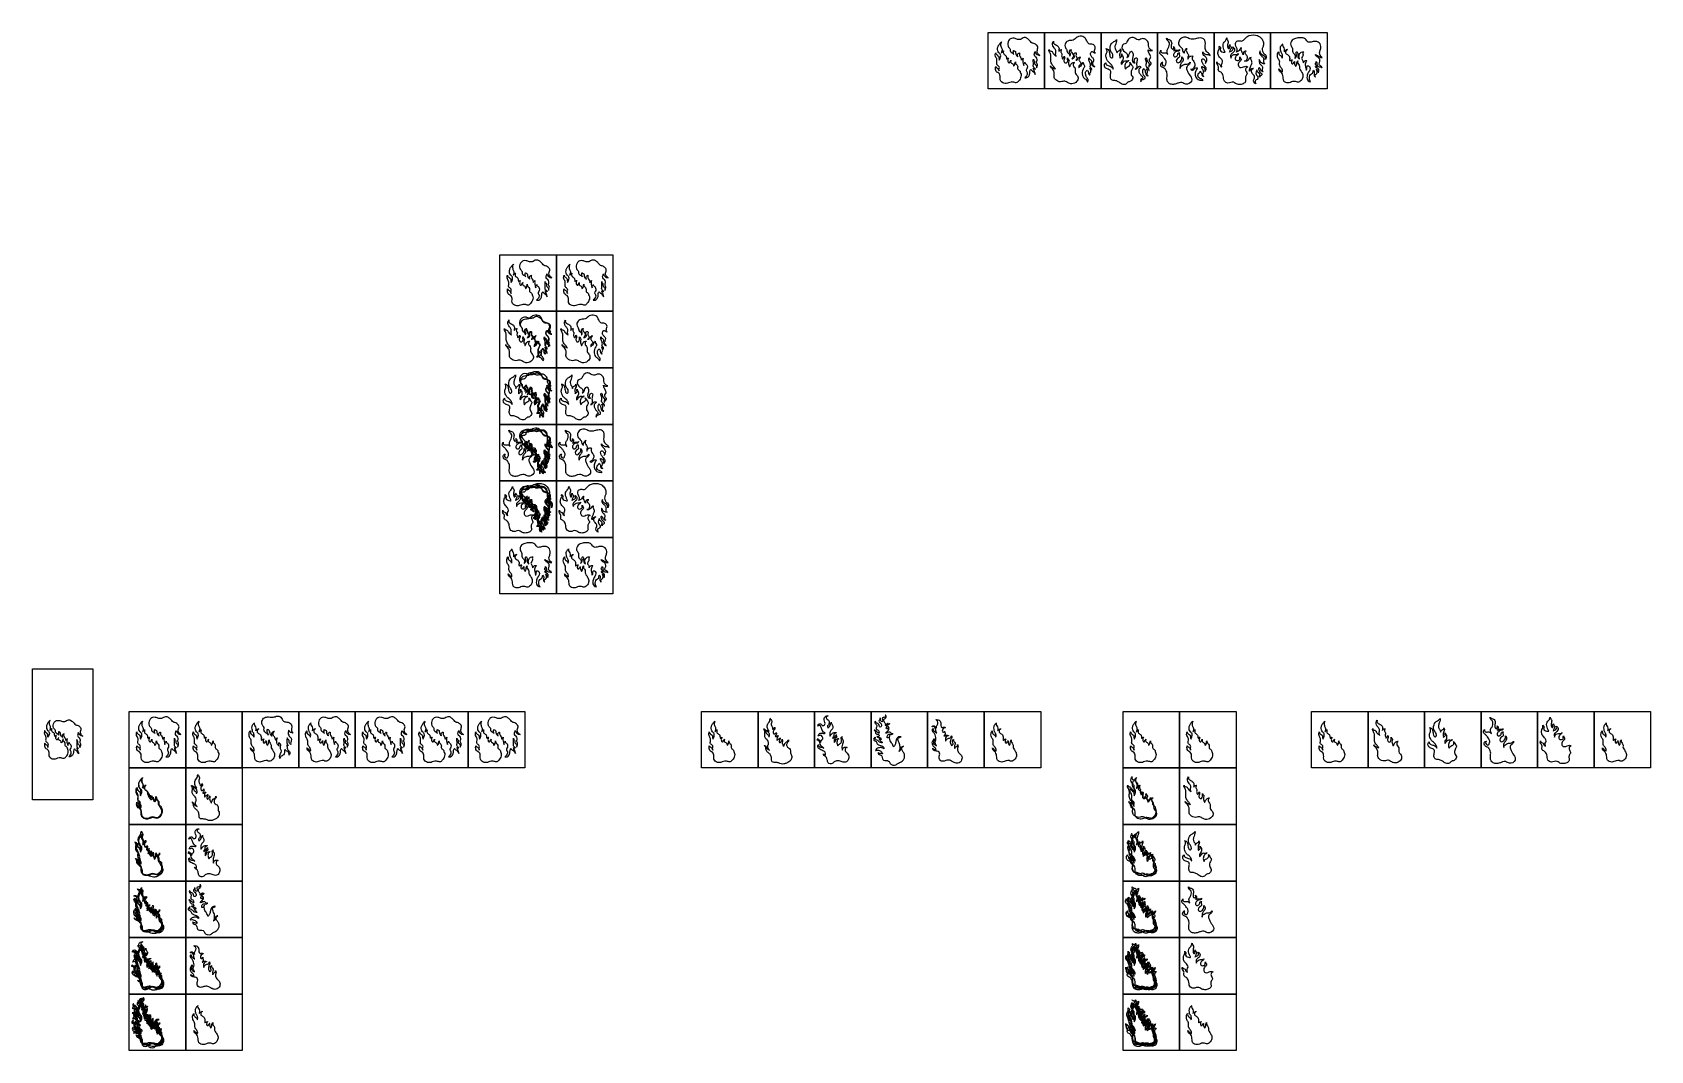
# Model space of a CAD drawing. Header units: millimetres. Extents: x 212 to 5793, y -739 to 2772.
import ezdxf

# ---------------------------------------------------------------- set-up
doc = ezdxf.new("R2010")
doc.units = ezdxf.units.MM
for name, color, linetype in [('Layer1', 6, 'Continuous'), ('Layer2', 2, 'Continuous'), ('Layer3', 5, 'Continuous'), ('Layer4', 4, 'Continuous'), ('Layer5', 3, 'Continuous'), ('Layer6', 1, 'Continuous')]:
    doc.layers.add(name, color=color, linetype=linetype)
picture_1 = doc.add_image_def('image1.jpg', size_in_pixel=(592, 1280))

msp = doc.modelspace()

# ---------------------------------------------------------------- linework, layer by layer
for points in [[(1130.9, 430.6), (1325.8, 430.6), (1325.8, 235.8), (1130.9, 235.8)], [(1325.8, 430.6), (1520.6, 430.6), (1520.6, 235.8), (1325.8, 235.8)], [(1520.6, 430.6), (1715.5, 430.6), (1715.5, 235.8), (1520.6, 235.8)], [(1715.5, 430.6), (1910.4, 430.6), (1910.4, 235.8), (1715.5, 235.8)]]:
    msp.add_lwpolyline(points, close=True)
for points in [[(273.5, 399.9), (270.3, 396.9), (264.5, 389.2), (261.1, 380.6), (261.6, 371.4), (265, 365.5), (268.2, 362.4), (270.5, 358.5), (270.4, 351.7), (268.2, 345.2), (266.2, 341.7)], [(272.6, 366.2), (274.7, 370.7), (275.2, 376.4), (273.3, 380.8), (271.4, 386), (270.8, 392.1), (272, 396.9), (273.5, 399.9)], [(303.9, 348.7), (302, 351.1), (298.2, 353.7), (292.7, 358.5), (292.2, 362.1), (292, 365.4), (288.8, 369.7), (285.2, 374.6), (284.4, 383.7), (287.2, 392.3), (295.8, 399.3), (304.7, 399.7), (315.7, 396.5), (326.9, 397.3), (333.7, 401), (340.2, 401.9), (348.2, 397.8), (356.5, 389.9), (362, 384.4), (366.7, 383.6), (372.5, 380.8), (376.4, 377.6), (379.7, 372.4), (379.1, 366.8), (377.4, 360.6), (379.3, 352.2), (386, 345.7)], [(254.8, 365), (253.6, 361.2), (254.2, 353.2), (257.1, 347.9), (258.7, 342.6), (258.5, 334.2), (258.3, 329.2), (260.3, 325.9), (264.2, 322.8), (266.7, 317.6), (265.2, 312.2), (265.9, 307)], [(255.1, 321.1), (254.2, 314.8), (259, 303.4), (264.9, 300), (269.2, 286.4), (269.4, 278.1), (281.1, 267.8), (296, 268.9), (304.2, 271.7), (315.9, 270.1), (319.9, 269.3), (328.1, 274.2), (335.8, 288.7), (335.9, 296.5), (333.5, 302.5), (332.8, 306), (329.3, 309.6), (325.6, 313.3), (325.1, 317.1), (324.9, 322.9), (321.2, 328), (318.4, 331.9), (318, 336.4)], [(266.2, 341.7), (266, 344.9), (265.3, 347.7), (265.3, 351.8), (261.3, 356.8), (257.2, 359.9), (255.2, 363.2), (254.8, 365)], [(280.1, 372), (278.3, 370.6), (276.2, 368), (274.3, 366.6), (272.6, 366.2)], [(290.1, 344.8), (289.4, 347.1), (289.1, 350.7), (288.2, 354.2), (286.3, 357), (282.2, 359.5), (279.4, 363.7), (279, 367.5), (280.1, 372)], [(295.6, 348.2), (293.8, 347.5), (291.3, 345.7), (290.1, 344.8)], [(303.4, 341.4), (300.8, 337.7), (299.6, 334.6), (298, 333.1), (295.5, 334.2), (293.8, 337.3), (293.9, 344.3), (295.6, 348.2)], [(302.9, 361.3), (302.3, 359.4), (302.3, 353.3), (303.9, 348.7)], [(312, 322.3), (311.5, 325.7), (309.8, 329.5), (305.2, 332.1), (302.8, 336.2), (303.4, 341.4)], [(316.8, 341), (313.6, 343.9), (310.9, 347.7), (309.7, 351.5), (308.5, 357.8), (304.6, 360.5), (302.9, 361.3)], [(318, 336.4), (316.6, 330.2), (315.7, 326), (312, 322.3)], [(321.5, 353.5), (318.5, 351.9), (315.6, 348.5), (315.8, 343.7), (316.8, 341)], [(327.9, 330.6), (327.3, 334.7), (324.1, 341.2), (321.7, 345.5), (321.1, 350.5), (321.5, 353.5)], [(333.1, 336.7), (330.3, 334.6), (328.5, 332.2), (327.9, 330.6)], [(335.3, 313.7), (333.4, 320), (332, 328.5), (332.5, 334.9), (333.1, 336.7)], [(370.8, 357.9), (369.5, 353.9), (368.3, 349.5), (370.7, 342.7), (374, 339.9), (377.3, 333), (376.4, 327.2), (375.9, 323.4), (377.8, 319.4), (378.4, 313.4), (375.4, 305.9)], [(386, 345.7), (380.8, 347), (374.8, 351.1), (370.8, 357.9)], [(265.9, 307), (264.1, 311.9), (260.1, 316.2), (256.3, 318.9), (255.1, 321.1)], [(339, 324.5), (337.2, 321.6), (335.4, 318.1), (335.3, 313.7)], [(338.2, 274.8), (341.5, 277.9), (345.6, 284.7), (345.9, 291.2), (343.4, 295.8), (343.2, 299.3), (346.4, 305.8), (346.2, 313.1), (343.2, 317.8), (340.1, 319.9), (338.9, 322.6), (339, 324.5)], [(357.5, 301.5), (355.5, 298.6), (354.2, 288.9), (351.1, 280.2), (345, 275.2), (338.2, 274.8)], [(371.4, 285.1), (368.2, 291), (363.3, 295.7), (359.5, 298.6), (357.5, 301.5)], [(365.5, 333.6), (365.4, 326.5), (365.6, 316.7), (365.1, 312.2), (366.5, 307.7), (369.5, 305), (371.1, 303)], [(371.1, 303), (369.4, 303.1), (365.3, 304.8)], [(365.3, 304.8), (366.9, 300.4), (369.6, 293.8), (370.9, 288.6), (371.4, 285.1)], [(375.4, 305.9), (375.9, 310.3), (375.2, 313.2), (372, 316.6), (369.6, 319.9), (369.5, 324.6), (369, 327.4), (366.3, 330.5), (365.5, 333.6)]]:
    msp.add_spline(points, degree=3)
for points, knots in [([(1224.4, 332.8), (1223.6, 331.7), (1221.2, 328.4), (1221.7, 322.1), (1219.8, 316.4), (1217.5, 314.3), (1216.8, 313.6), (1216.7, 314.6), (1216.6, 316.7), (1213.8, 319.8), (1213.2, 324.1), (1213, 327.8), (1213.8, 329.4), (1213.9, 329.7), (1213.1, 329.2), (1211, 327.9), (1210.1, 324.9), (1208.8, 322.8), (1207, 321.7), (1204.8, 322.3), (1203.1, 324.4), (1202.7, 328.7), (1203.3, 333.4), (1205.8, 335.5), (1206.4, 336), (1204.9, 335.7), (1202.6, 335.4), (1199.6, 333.6), (1198.3, 332), (1197.6, 331.1), (1197.1, 332.4), (1196, 335.4), (1197.4, 340.9), (1196.1, 347), (1192.5, 352.5), (1187.6, 355), (1183.2, 357.5), (1182.4, 362.4), (1182.6, 367.8), (1186.8, 368.6), (1187.9, 370.7), (1187.6, 371.8), (1187.5, 372.3), (1187.2, 371.7), (1186.4, 369.8), (1182.6, 369.3), (1179.3, 366.9), (1178, 364.7), (1177.4, 363.6), (1177.6, 364.9), (1178.5, 369.5), (1178, 377.3), (1172.9, 382.9), (1171.4, 388.2), (1172.5, 390.3), (1172.9, 391), (1171.7, 389.9), (1168.2, 386.7), (1163.8, 379.3), (1165.1, 370.1), (1166.5, 361), (1172, 354.2), (1172.5, 346.5), (1171.1, 342.9), (1170.6, 341.6), (1170.6, 342.9), (1170.4, 346.9), (1165.5, 350.6), (1159.8, 354), (1158.8, 359.4), (1159, 362.8), (1159, 363.9), (1158, 362.9), (1155.6, 360.4), (1154.6, 353.6), (1153.9, 344.2), (1159.9, 336.6), (1163.2, 327.9), (1161, 320.7), (1163.9, 311.5), (1171.1, 305.7), (1172.3, 298.2), (1172.1, 295.3), (1172.1, 294.6), (1170.2, 295.7), (1166.3, 297.9), (1161.8, 301.5), (1159.8, 304.3), (1159.1, 305.2), (1159.4, 303.5), (1160.3, 297.1), (1172.5, 290.2), (1174.2, 275.6), (1175.3, 260.1), (1192.4, 253.7), (1204.6, 261.4), (1216.3, 262.3), (1225.8, 256.7), (1237.1, 264.1), (1243, 275.8), (1242.4, 287.4), (1237.6, 293.9), (1234.9, 299.9), (1228.6, 306), (1232.5, 317.3), (1223.4, 323.9), (1224, 330), (1224.4, 332.8)], [0, 0, 0, 0, 4.024491, 11.86866, 18.136822, 21.160105, 21.160105, 21.160105, 24.171123, 27.342608, 32.927012, 37.03424, 38.088121, 38.088121, 38.088121, 41.072411, 45.012914, 46.949736, 48.628143, 50.956682, 53.000641, 56.284729, 63.582604, 65.865918, 65.865918, 65.865918, 70.268284, 72.812128, 76.268751, 76.268751, 76.268751, 80.41007, 85.672157, 92.517906, 98.793196, 104.493575, 109.315472, 112.588027, 119.096814, 121.958104, 123.961647, 125.344638, 125.344638, 125.344638, 126.986768, 131.488936, 135.229789, 139.073793, 139.073793, 139.073793, 143.133415, 153.10515, 160.7662, 165.748079, 167.944681, 167.944681, 167.944681, 172.591061, 182.426701, 191.888451, 199.647224, 209.753181, 217.20994, 221.364267, 221.364267, 221.364267, 224.98148, 232.974508, 237.900246, 244.552832, 247.969377, 247.969377, 247.969377, 252.197804, 258.166663, 267.825784, 279.538265, 285.881048, 294.824439, 301.065463, 313.774181, 320.730363, 322.659004, 322.659004, 322.659004, 329.180557, 336.136483, 339.554858, 339.554858, 339.554858, 344.689791, 358.50005, 376.03917, 386.475731, 402.62958, 418.763299, 429.074629, 435.85994, 449.816156, 462.33444, 474.915155, 481.962533, 486.074747, 494.769434, 506.217348, 515.333685, 523.420182, 523.420182, 523.420182, 523.420182]), ([(1292.9, 364.6), (1292.5, 363.1), (1291.5, 360.1), (1289.2, 354.6), (1291.6, 348.3), (1297.6, 344.7), (1300.7, 338.1), (1299.3, 332), (1297.8, 326.7), (1301.4, 322.3), (1301.7, 315.2), (1299.2, 310.6), (1297.8, 308), (1298.2, 309.5), (1298.7, 312.2), (1297.8, 316.8), (1294.3, 319.4), (1290.8, 323.2), (1291.7, 327.6), (1291.3, 332.1), (1287.6, 334.2), (1287.2, 337), (1287.1, 338.2), (1287, 335.6), (1286.8, 329.5), (1287.9, 321.6), (1286.3, 314.9), (1287.6, 309.7), (1291.3, 307.6), (1292.7, 305.7), (1293.2, 304.9), (1292.5, 304.9), (1290.3, 304.9), (1288.3, 306), (1286.9, 306.8), (1287.5, 305.2), (1288.9, 301.1), (1291.5, 295.5), (1292.9, 289.9), (1293.3, 286.7), (1293.5, 285.4), (1292.5, 287.6), (1290.5, 292.1), (1285.5, 296.7), (1280.7, 299.5), (1279.1, 302.1), (1278.4, 303.3), (1277.6, 302.2), (1274.5, 298.4), (1275.6, 289.5), (1272.5, 280.1), (1265.5, 273.6), (1259.9, 274), (1257.4, 274.2), (1258.6, 275.3), (1262, 278.3), (1265.8, 284.1), (1266.8, 291.9), (1262.7, 296.2), (1262.5, 302.4), (1267.4, 307.6), (1266.7, 315.4), (1263.9, 321.1), (1259.2, 322.6), (1258, 325.8), (1258.2, 327.5), (1258.3, 328.2), (1257.6, 327.2), (1256.2, 325), (1253.9, 321.2), (1254.1, 318.2), (1254.3, 316.5), (1253.5, 318.8), (1251.7, 324), (1250.5, 331.8), (1250.7, 338.1), (1251.6, 340.9), (1251.9, 341.6), (1250.8, 340.8), (1248.9, 339.5), (1246.9, 337.1), (1246.4, 335.5), (1246.2, 334.9), (1246.1, 336.4), (1245.6, 340.5), (1242.6, 345.8), (1238.9, 351), (1238.6, 355.9), (1239.1, 358.7), (1239.2, 359.8), (1238.1, 359.3), (1235.5, 358.1), (1232.1, 354.5), (1232.6, 349.7), (1233.7, 347.2), (1234.1, 346.2), (1232.9, 347.2), (1230.5, 349.4), (1227.5, 353.1), (1226, 358.4), (1226.6, 364.7), (1221.7, 367), (1219.6, 368), (1219, 368.3), (1218.8, 367.6), (1217.9, 364.8), (1217.9, 359.9), (1219.4, 356.2), (1220.1, 354.5), (1219.4, 355.4), (1217.8, 357.7), (1213.2, 360.5), (1207.6, 363.6), (1207.2, 369), (1207.7, 373.7), (1203.2, 377.5), (1198.5, 383.4), (1198.3, 392.8), (1201.3, 403.2), (1210.2, 410.7), (1222.2, 410.7), (1232.5, 405.7), (1244.5, 405.8), (1251.8, 411.9), (1260.7, 413.3), (1269.3, 407.5), (1276.7, 401.1), (1281.8, 392.7), (1289.2, 392.9), (1294.5, 389.9), (1299.3, 385.9), (1303.5, 380.8), (1302.1, 373.8), (1299.1, 367), (1301.4, 357.4), (1306.7, 353.4), (1309.4, 351.3), (1307.5, 351.7), (1303, 352.6), (1296.4, 356.8), (1294.1, 361.9), (1292.9, 364.6)], [0, 0, 0, 0, 4.24922, 8.789836, 15.959878, 20.31073, 27.980775, 33.809536, 37.633473, 42.095901, 48.140928, 56.239165, 56.239165, 56.239165, 60.717812, 63.677374, 68.403311, 72.410399, 77.109626, 79.95561, 84.105424, 87.344551, 87.344551, 87.344551, 94.434009, 104.246302, 108.806888, 113.552447, 117.524303, 120.048167, 120.048167, 120.048167, 121.778435, 126.133799, 126.133799, 126.133799, 130.822562, 137.955323, 143.255729, 146.767618, 146.767618, 146.767618, 153.434439, 160.22738, 165.013931, 168.575018, 168.575018, 168.575018, 172.088586, 181.945532, 191.161409, 198.986237, 205.873624, 205.873624, 205.873624, 210.442143, 218.393424, 224.854655, 230.114093, 233.594583, 240.851895, 248.13797, 253.719454, 257.459708, 260.427232, 262.332861, 262.332861, 262.332861, 265.755427, 269.642854, 274.030697, 274.030697, 274.030697, 280.628215, 289.256423, 295.649435, 297.560564, 297.560564, 297.560564, 301.072894, 304.143099, 305.782712, 305.782712, 305.782712, 309.933687, 317.215251, 322.090643, 327.151969, 330.187547, 330.187547, 330.187547, 333.598967, 338.054411, 342.877194, 345.717645, 345.717645, 345.717645, 350.012414, 354.64872, 358.651494, 365.109826, 369.877133, 371.718104, 371.718104, 371.718104, 373.727863, 379.819215, 384.689626, 384.689626, 384.689626, 387.770929, 392.381118, 399.672847, 403.257578, 406.603087, 411.99318, 418.046041, 427.258088, 436.277892, 447.418093, 456.336042, 467.767931, 479.010449, 486.724632, 493.30375, 502.266547, 513.756812, 521.511743, 526.285111, 532.667779, 537.820212, 543.903389, 549.620289, 555.992909, 564.612145, 573.941991, 573.941991, 573.941991, 579.303335, 586.553981, 594.458711, 594.458711, 594.458711, 594.458711]), ([(1413.7, 314.1), (1413.6, 315.3), (1413.3, 318), (1411.7, 322.8), (1406, 323.8), (1403, 329.3), (1403.9, 332.8), (1404.4, 334.7), (1403.3, 333.4), (1401.3, 331.3), (1400.8, 327.7), (1398.5, 325), (1395.3, 327), (1393.4, 331.3), (1393.5, 337), (1395.3, 340.6), (1395.9, 342), (1395.3, 341.8), (1393.6, 341.2), (1391.8, 339.6), (1390.5, 338.7), (1390, 338.4), (1389.8, 339.2), (1389, 341.2), (1389.1, 344.7), (1388.3, 348.4), (1385.9, 352.2), (1381.1, 353.7), (1378.2, 358.2), (1377.9, 363.1), (1378.8, 366), (1379.3, 367.6), (1378.6, 367.1), (1376.9, 366), (1375.5, 363.5), (1373.3, 361.7), (1371.8, 361.5), (1371.2, 361.4), (1372, 362.9), (1373.9, 366.3), (1374.6, 372.2), (1371.7, 377.4), (1369.6, 382.9), (1368.7, 389), (1370.2, 394.1), (1371.6, 396.6), (1372.2, 397.7), (1371, 396.7), (1367.2, 393.3), (1362.2, 386.5), (1358, 377.1), (1358.4, 367.6), (1362.1, 361), (1366.7, 357.5), (1369.9, 352.5), (1369, 345.6), (1367.1, 339.6), (1365, 336.2), (1364.3, 335), (1364.3, 336.1), (1364.3, 338.4), (1362.7, 341.8), (1364.2, 346.9), (1359.3, 351.2), (1354.7, 354), (1352.4, 357.4), (1352.1, 359.5), (1352, 360.1), (1351.5, 358.8), (1350, 354.7), (1350.4, 347.7), (1354.8, 342), (1356.7, 335), (1356.3, 328.2), (1355.1, 321.9), (1357.9, 317.3), (1362.7, 315), (1366, 309), (1362.4, 303.4), (1363.5, 299.5), (1364, 297.6), (1363.5, 299.4), (1362.4, 303.3), (1358.3, 307.5), (1353.8, 309.6), (1352.7, 311.9), (1352.3, 312.7), (1351.8, 310.5), (1350.5, 304), (1353.9, 293.6), (1366.3, 289.9), (1368.2, 277.3), (1366.2, 263.6), (1380, 252.8), (1394.5, 255.1), (1406.2, 260.9), (1415.1, 258.7), (1424.1, 255.8), (1433.8, 263.9), (1439.2, 274.4), (1440.5, 286.1), (1436.6, 291.5), (1436.6, 297.3), (1432.3, 300.5), (1427.8, 303.6), (1427.7, 309.2), (1428.5, 315.2), (1424, 319.8), (1420, 324.1), (1420.1, 327.6), (1420.1, 329.3), (1419.5, 327.1), (1418.6, 323.5), (1418.1, 317.5), (1415.3, 315.3), (1413.7, 314.1)], [0, 0, 0, 0, 3.375201, 7.529173, 12.855339, 17.631613, 22.827219, 22.827219, 22.827219, 27.366572, 30.660267, 32.884442, 35.678193, 39.127715, 46.101529, 50.397008, 50.397008, 50.397008, 52.325213, 55.410056, 56.87162, 56.87162, 56.87162, 59.281532, 62.838327, 66.468617, 69.822868, 74.622497, 79.716199, 83.56891, 88.125675, 88.125675, 88.125675, 90.360038, 93.723252, 96.116643, 97.809718, 97.809718, 97.809718, 102.752938, 108.524921, 113.326998, 118.820914, 125.009905, 129.925574, 133.237998, 133.237998, 133.237998, 137.595177, 147.244879, 156.514004, 165.737453, 172.553321, 176.919887, 181.477457, 188.334308, 195.16853, 199.246893, 199.246893, 199.246893, 202.464437, 205.389799, 209.527321, 215.880461, 220.989542, 224.841267, 226.691807, 226.691807, 226.691807, 230.66541, 238.704998, 244.774965, 250.242067, 258.639215, 263.646888, 267.482707, 272.540376, 278.247035, 283.847766, 289.065187, 289.065187, 289.065187, 294.267131, 300.160745, 304.787025, 307.289479, 307.289479, 307.289479, 313.57691, 325.924403, 332.789939, 347.001574, 355.314514, 370.922727, 385.821518, 394.513053, 406.240506, 410.332675, 419.930524, 436.354124, 444.175625, 450.602995, 454.156231, 459.195862, 464.398999, 468.286501, 474.056724, 480.370933, 485.109322, 489.729862, 489.729862, 489.729862, 496.120389, 500.397595, 505.573236, 505.573236, 505.573236, 505.573236]), ([(1487.8, 364.6), (1487.3, 363.1), (1486.4, 360.1), (1484.1, 354.6), (1486.5, 348.3), (1492.5, 344.7), (1495.6, 338.1), (1494.1, 332), (1492.7, 326.7), (1496.3, 322.3), (1496.6, 315.2), (1494.1, 310.6), (1492.7, 308), (1493, 309.5), (1493.5, 312.2), (1492.7, 316.8), (1489.2, 319.4), (1485.6, 323.2), (1486.5, 327.6), (1486.2, 332.1), (1482.4, 334.2), (1482.1, 337), (1482, 338.2), (1481.9, 335.6), (1481.6, 329.5), (1482.8, 321.6), (1481.2, 314.9), (1482.4, 309.7), (1486.2, 307.6), (1487.5, 305.7), (1488.1, 304.9), (1487.4, 304.9), (1485.2, 304.9), (1483.2, 306), (1481.8, 306.8), (1482.3, 305.2), (1483.7, 301.1), (1486.4, 295.5), (1487.8, 289.9), (1488.2, 286.7), (1488.4, 285.4), (1487.4, 287.6), (1485.3, 292.1), (1480.4, 296.7), (1475.5, 299.5), (1473.9, 302.1), (1473.2, 303.3), (1472.4, 302.2), (1469.4, 298.4), (1470.4, 289.5), (1467.4, 280.1), (1460.3, 273.6), (1454.8, 274), (1452.2, 274.2), (1453.5, 275.3), (1456.9, 278.3), (1460.7, 284.1), (1461.7, 291.9), (1457.6, 296.2), (1457.4, 302.4), (1462.3, 307.6), (1461.6, 315.4), (1458.7, 321.1), (1454.1, 322.6), (1452.9, 325.8), (1453.1, 327.5), (1453.1, 328.2), (1452.5, 327.2), (1451.1, 325), (1448.7, 321.2), (1449, 318.2), (1449.2, 316.5), (1448.4, 318.8), (1446.6, 324), (1445.4, 331.8), (1445.5, 338.1), (1446.5, 340.9), (1446.7, 341.6), (1445.7, 340.8), (1443.8, 339.5), (1441.7, 337.1), (1441.3, 335.5), (1441.1, 334.9), (1441, 336.4), (1440.5, 340.5), (1437.4, 345.8), (1433.8, 351), (1433.4, 355.9), (1433.9, 358.7), (1434.1, 359.8), (1433, 359.3), (1430.4, 358.1), (1427, 354.5), (1427.5, 349.7), (1428.6, 347.2), (1429, 346.2), (1427.8, 347.2), (1425.4, 349.4), (1422.4, 353.1), (1420.8, 358.4), (1421.5, 364.7), (1416.6, 367), (1414.5, 368), (1413.9, 368.3), (1413.6, 367.6), (1412.7, 364.8), (1412.8, 359.9), (1414.3, 356.2), (1415, 354.5), (1414.3, 355.4), (1412.6, 357.7), (1408, 360.5), (1402.5, 363.6), (1402.1, 369), (1402.6, 373.7), (1398.1, 377.5), (1393.3, 383.4), (1393.2, 392.8), (1396.1, 403.2), (1405, 410.7), (1417.1, 410.7), (1427.4, 405.7), (1439.4, 405.8), (1446.7, 411.9), (1455.6, 413.3), (1464.2, 407.5), (1471.6, 401.1), (1476.7, 392.7), (1484, 392.9), (1489.3, 389.9), (1494.2, 385.9), (1498.4, 380.8), (1496.9, 373.8), (1494, 367), (1496.3, 357.4), (1501.6, 353.4), (1504.3, 351.3), (1502.4, 351.7), (1497.9, 352.6), (1491.3, 356.8), (1489, 361.9), (1487.8, 364.6)], [0, 0, 0, 0, 4.24922, 8.789836, 15.959878, 20.31073, 27.980775, 33.809536, 37.633473, 42.095901, 48.140928, 56.239165, 56.239165, 56.239165, 60.717812, 63.677374, 68.403311, 72.410399, 77.109626, 79.95561, 84.105424, 87.344551, 87.344551, 87.344551, 94.434009, 104.246302, 108.806888, 113.552447, 117.524303, 120.048167, 120.048167, 120.048167, 121.778435, 126.133799, 126.133799, 126.133799, 130.822562, 137.955323, 143.255729, 146.767618, 146.767618, 146.767618, 153.434439, 160.22738, 165.013931, 168.575018, 168.575018, 168.575018, 172.088586, 181.945532, 191.161409, 198.986237, 205.873624, 205.873624, 205.873624, 210.442143, 218.393424, 224.854655, 230.114093, 233.594583, 240.851895, 248.13797, 253.719454, 257.459708, 260.427232, 262.332861, 262.332861, 262.332861, 265.755427, 269.642854, 274.030697, 274.030697, 274.030697, 280.628215, 289.256423, 295.649435, 297.560564, 297.560564, 297.560564, 301.072894, 304.143099, 305.782712, 305.782712, 305.782712, 309.933687, 317.215251, 322.090643, 327.151969, 330.187547, 330.187547, 330.187547, 333.598967, 338.054411, 342.877194, 345.717645, 345.717645, 345.717645, 350.012414, 354.64872, 358.651494, 365.109826, 369.877133, 371.718104, 371.718104, 371.718104, 373.727863, 379.819215, 384.689626, 384.689626, 384.689626, 387.770929, 392.381118, 399.672847, 403.257578, 406.603087, 411.99318, 418.046041, 427.258088, 436.277892, 447.418093, 456.336042, 467.767931, 479.010449, 486.724632, 493.30375, 502.266547, 513.756812, 521.511743, 526.285111, 532.667779, 537.820212, 543.903389, 549.620289, 555.992909, 564.612145, 573.941991, 573.941991, 573.941991, 579.303335, 586.553981, 594.458711, 594.458711, 594.458711, 594.458711]), ([(1608.6, 314.1), (1608.4, 315.3), (1608.1, 318), (1606.5, 322.8), (1600.8, 323.8), (1597.9, 329.3), (1598.8, 332.8), (1599.3, 334.7), (1598.2, 333.4), (1596.2, 331.3), (1595.7, 327.7), (1593.4, 325), (1590.2, 327), (1588.3, 331.3), (1588.4, 337), (1590.2, 340.6), (1590.8, 342), (1590.2, 341.8), (1588.5, 341.2), (1586.7, 339.6), (1585.4, 338.7), (1584.9, 338.4), (1584.6, 339.2), (1583.9, 341.2), (1584, 344.7), (1583.2, 348.4), (1580.8, 352.2), (1576, 353.7), (1573.1, 358.2), (1572.7, 363.1), (1573.6, 366), (1574.1, 367.6), (1573.5, 367.1), (1571.8, 366), (1570.3, 363.5), (1568.1, 361.7), (1566.7, 361.5), (1566.1, 361.4), (1566.9, 362.9), (1568.8, 366.3), (1569.5, 372.2), (1566.6, 377.4), (1564.5, 382.9), (1563.6, 389), (1565, 394.1), (1566.5, 396.6), (1567, 397.7), (1565.9, 396.7), (1562.1, 393.3), (1557.1, 386.5), (1552.9, 377.1), (1553.3, 367.6), (1557, 361), (1561.5, 357.5), (1564.8, 352.5), (1563.9, 345.6), (1561.9, 339.6), (1559.9, 336.2), (1559.1, 335), (1559.2, 336.1), (1559.2, 338.4), (1557.6, 341.8), (1559.1, 346.9), (1554.2, 351.2), (1549.6, 354), (1547.3, 357.4), (1547, 359.5), (1546.9, 360.1), (1546.4, 358.8), (1544.9, 354.7), (1545.3, 347.7), (1549.7, 342), (1551.6, 335), (1551.2, 328.2), (1550, 321.9), (1552.8, 317.3), (1557.5, 315), (1560.8, 309), (1557.2, 303.4), (1558.3, 299.5), (1558.9, 297.6), (1558.3, 299.4), (1557.2, 303.3), (1553.1, 307.5), (1548.7, 309.6), (1547.5, 311.9), (1547.1, 312.7), (1546.7, 310.5), (1545.3, 304), (1548.7, 293.6), (1561.2, 289.9), (1563.1, 277.3), (1561.1, 263.6), (1574.9, 252.8), (1589.4, 255.1), (1601.1, 260.9), (1610, 258.7), (1619, 255.8), (1628.7, 263.9), (1634.1, 274.4), (1635.4, 286.1), (1631.5, 291.5), (1631.4, 297.3), (1627.2, 300.5), (1622.7, 303.6), (1622.6, 309.2), (1623.3, 315.2), (1618.9, 319.8), (1614.9, 324.1), (1614.9, 327.6), (1615, 329.3), (1614.4, 327.1), (1613.5, 323.5), (1613, 317.5), (1610.1, 315.3), (1608.6, 314.1)], [0, 0, 0, 0, 3.375201, 7.529173, 12.855339, 17.631613, 22.827219, 22.827219, 22.827219, 27.366572, 30.660267, 32.884442, 35.678193, 39.127715, 46.101529, 50.397008, 50.397008, 50.397008, 52.325213, 55.410056, 56.87162, 56.87162, 56.87162, 59.281532, 62.838327, 66.468617, 69.822868, 74.622497, 79.716199, 83.56891, 88.125675, 88.125675, 88.125675, 90.360038, 93.723252, 96.116643, 97.809718, 97.809718, 97.809718, 102.752938, 108.524921, 113.326998, 118.820914, 125.009905, 129.925574, 133.237998, 133.237998, 133.237998, 137.595177, 147.244879, 156.514004, 165.737453, 172.553321, 176.919887, 181.477457, 188.334308, 195.16853, 199.246893, 199.246893, 199.246893, 202.464437, 205.389799, 209.527321, 215.880461, 220.989542, 224.841267, 226.691807, 226.691807, 226.691807, 230.66541, 238.704998, 244.774965, 250.242067, 258.639215, 263.646888, 267.482707, 272.540376, 278.247035, 283.847766, 289.065187, 289.065187, 289.065187, 294.267131, 300.160745, 304.787025, 307.289479, 307.289479, 307.289479, 313.57691, 325.924403, 332.789939, 347.001574, 355.314514, 370.922727, 385.821518, 394.513053, 406.240506, 410.332675, 419.930524, 436.354124, 444.175625, 450.602995, 454.156231, 459.195862, 464.398999, 468.286501, 474.056724, 480.370933, 485.109322, 489.729862, 489.729862, 489.729862, 496.120389, 500.397595, 505.573236, 505.573236, 505.573236, 505.573236]), ([(1682.7, 364.6), (1682.2, 363.1), (1681.3, 360.1), (1679, 354.6), (1681.3, 348.3), (1687.3, 344.7), (1690.5, 338.1), (1689, 332), (1687.5, 326.7), (1691.1, 322.3), (1691.5, 315.2), (1689, 310.6), (1687.6, 308), (1687.9, 309.5), (1688.4, 312.2), (1687.6, 316.8), (1684, 319.4), (1680.5, 323.2), (1681.4, 327.6), (1681, 332.1), (1677.3, 334.2), (1677, 337), (1676.8, 338.2), (1676.7, 335.6), (1676.5, 329.5), (1677.6, 321.6), (1676.1, 314.9), (1677.3, 309.7), (1681.1, 307.6), (1682.4, 305.7), (1682.9, 304.9), (1682.3, 304.9), (1680.1, 304.9), (1678.1, 306), (1676.7, 306.8), (1677.2, 305.2), (1678.6, 301.1), (1681.3, 295.5), (1682.7, 289.9), (1683.1, 286.7), (1683.3, 285.4), (1682.3, 287.6), (1680.2, 292.1), (1675.3, 296.7), (1670.4, 299.5), (1668.8, 302.1), (1668.1, 303.3), (1667.3, 302.2), (1664.3, 298.4), (1665.3, 289.5), (1662.2, 280.1), (1655.2, 273.6), (1649.7, 274), (1647.1, 274.2), (1648.4, 275.3), (1651.8, 278.3), (1655.6, 284.1), (1656.6, 291.9), (1652.5, 296.2), (1652.2, 302.4), (1657.2, 307.6), (1656.5, 315.4), (1653.6, 321.1), (1649, 322.6), (1647.8, 325.8), (1647.9, 327.5), (1648, 328.2), (1647.4, 327.2), (1646, 325), (1643.6, 321.2), (1643.9, 318.2), (1644.1, 316.5), (1643.3, 318.8), (1641.5, 324), (1640.3, 331.8), (1640.4, 338.1), (1641.4, 340.9), (1641.6, 341.6), (1640.6, 340.8), (1638.6, 339.5), (1636.6, 337.1), (1636.2, 335.5), (1636, 334.9), (1635.8, 336.4), (1635.4, 340.5), (1632.3, 345.8), (1628.7, 351), (1628.3, 355.9), (1628.8, 358.7), (1629, 359.8), (1627.9, 359.3), (1625.3, 358.1), (1621.9, 354.5), (1622.3, 349.7), (1623.5, 347.2), (1623.9, 346.2), (1622.7, 347.2), (1620.2, 349.4), (1617.3, 353.1), (1615.7, 358.4), (1616.3, 364.7), (1611.5, 367), (1609.4, 368), (1608.8, 368.3), (1608.5, 367.6), (1607.6, 364.8), (1607.7, 359.9), (1609.2, 356.2), (1609.9, 354.5), (1609.2, 355.4), (1607.5, 357.7), (1602.9, 360.5), (1597.4, 363.6), (1597, 369), (1597.5, 373.7), (1593, 377.5), (1588.2, 383.4), (1588.1, 392.8), (1591, 403.2), (1599.9, 410.7), (1611.9, 410.7), (1622.2, 405.7), (1634.2, 405.8), (1641.5, 411.9), (1650.4, 413.3), (1659.1, 407.5), (1666.5, 401.1), (1671.6, 392.7), (1678.9, 392.9), (1684.2, 389.9), (1689.1, 385.9), (1693.3, 380.8), (1691.8, 373.8), (1688.9, 367), (1691.1, 357.4), (1696.4, 353.4), (1699.2, 351.3), (1697.3, 351.7), (1692.8, 352.6), (1686.2, 356.8), (1683.9, 361.9), (1682.7, 364.6)], [0, 0, 0, 0, 4.24922, 8.789836, 15.959878, 20.31073, 27.980775, 33.809536, 37.633473, 42.095901, 48.140928, 56.239165, 56.239165, 56.239165, 60.717812, 63.677374, 68.403311, 72.410399, 77.109626, 79.95561, 84.105424, 87.344551, 87.344551, 87.344551, 94.434009, 104.246302, 108.806888, 113.552447, 117.524303, 120.048167, 120.048167, 120.048167, 121.778435, 126.133799, 126.133799, 126.133799, 130.822562, 137.955323, 143.255729, 146.767618, 146.767618, 146.767618, 153.434439, 160.22738, 165.013931, 168.575018, 168.575018, 168.575018, 172.088586, 181.945532, 191.161409, 198.986237, 205.873624, 205.873624, 205.873624, 210.442143, 218.393424, 224.854655, 230.114093, 233.594583, 240.851895, 248.13797, 253.719454, 257.459708, 260.427232, 262.332861, 262.332861, 262.332861, 265.755427, 269.642854, 274.030697, 274.030697, 274.030697, 280.628215, 289.256423, 295.649435, 297.560564, 297.560564, 297.560564, 301.072894, 304.143099, 305.782712, 305.782712, 305.782712, 309.933687, 317.215251, 322.090643, 327.151969, 330.187547, 330.187547, 330.187547, 333.598967, 338.054411, 342.877194, 345.717645, 345.717645, 345.717645, 350.012414, 354.64872, 358.651494, 365.109826, 369.877133, 371.718104, 371.718104, 371.718104, 373.727863, 379.819215, 384.689626, 384.689626, 384.689626, 387.770929, 392.381118, 399.672847, 403.257578, 406.603087, 411.99318, 418.046041, 427.258088, 436.277892, 447.418093, 456.336042, 467.767931, 479.010449, 486.724632, 493.30375, 502.266547, 513.756812, 521.511743, 526.285111, 532.667779, 537.820212, 543.903389, 549.620289, 555.992909, 564.612145, 573.941991, 573.941991, 573.941991, 579.303335, 586.553981, 594.458711, 594.458711, 594.458711, 594.458711]), ([(1803.4, 314.1), (1803.3, 315.3), (1803, 318), (1801.4, 322.8), (1795.7, 323.8), (1792.7, 329.3), (1793.7, 332.8), (1794.2, 334.7), (1793, 333.4), (1791.1, 331.3), (1790.6, 327.7), (1788.3, 325), (1785, 327), (1783.2, 331.3), (1783.3, 337), (1785, 340.6), (1785.7, 342), (1785, 341.8), (1783.3, 341.2), (1781.6, 339.6), (1780.2, 338.7), (1779.8, 338.4), (1779.5, 339.2), (1778.8, 341.2), (1778.9, 344.7), (1778, 348.4), (1775.7, 352.2), (1770.8, 353.7), (1768, 358.2), (1767.6, 363.1), (1768.5, 366), (1769, 367.6), (1768.4, 367.1), (1766.7, 366), (1765.2, 363.5), (1763, 361.7), (1761.6, 361.5), (1761, 361.4), (1761.8, 362.9), (1763.6, 366.3), (1764.4, 372.2), (1761.4, 377.4), (1759.4, 382.9), (1758.5, 389), (1759.9, 394.1), (1761.3, 396.6), (1761.9, 397.7), (1760.7, 396.7), (1757, 393.3), (1752, 386.5), (1747.7, 377.1), (1748.2, 367.6), (1751.9, 361), (1756.4, 357.5), (1759.7, 352.5), (1758.8, 345.6), (1756.8, 339.6), (1754.8, 336.2), (1754, 335), (1754.1, 336.1), (1754.1, 338.4), (1752.5, 341.8), (1753.9, 346.9), (1749, 351.2), (1744.5, 354), (1742.2, 357.4), (1741.9, 359.5), (1741.8, 360.1), (1741.3, 358.8), (1739.8, 354.7), (1740.1, 347.7), (1744.5, 342), (1746.4, 335), (1746.1, 328.2), (1744.9, 321.9), (1747.7, 317.3), (1752.4, 315), (1755.7, 309), (1752.1, 303.4), (1753.2, 299.5), (1753.8, 297.6), (1753.2, 299.4), (1752.1, 303.3), (1748, 307.5), (1743.6, 309.6), (1742.4, 311.9), (1742, 312.7), (1741.6, 310.5), (1740.2, 304), (1743.6, 293.6), (1756.1, 289.9), (1757.9, 277.3), (1756, 263.6), (1769.8, 252.8), (1784.2, 255.1), (1795.9, 260.9), (1804.9, 258.7), (1813.9, 255.8), (1823.5, 263.9), (1829, 274.4), (1830.3, 286.1), (1826.4, 291.5), (1826.3, 297.3), (1822.1, 300.5), (1817.6, 303.6), (1817.5, 309.2), (1818.2, 315.2), (1813.8, 319.8), (1809.8, 324.1), (1809.8, 327.6), (1809.9, 329.3), (1809.3, 327.1), (1808.3, 323.5), (1807.9, 317.5), (1805, 315.3), (1803.4, 314.1)], [0, 0, 0, 0, 3.375201, 7.529173, 12.855339, 17.631613, 22.827219, 22.827219, 22.827219, 27.366572, 30.660267, 32.884442, 35.678193, 39.127715, 46.101529, 50.397008, 50.397008, 50.397008, 52.325213, 55.410056, 56.87162, 56.87162, 56.87162, 59.281532, 62.838327, 66.468617, 69.822868, 74.622497, 79.716199, 83.56891, 88.125675, 88.125675, 88.125675, 90.360038, 93.723252, 96.116643, 97.809718, 97.809718, 97.809718, 102.752938, 108.524921, 113.326998, 118.820914, 125.009905, 129.925574, 133.237998, 133.237998, 133.237998, 137.595177, 147.244879, 156.514004, 165.737453, 172.553321, 176.919887, 181.477457, 188.334308, 195.16853, 199.246893, 199.246893, 199.246893, 202.464437, 205.389799, 209.527321, 215.880461, 220.989542, 224.841267, 226.691807, 226.691807, 226.691807, 230.66541, 238.704998, 244.774965, 250.242067, 258.639215, 263.646888, 267.482707, 272.540376, 278.247035, 283.847766, 289.065187, 289.065187, 289.065187, 294.267131, 300.160745, 304.787025, 307.289479, 307.289479, 307.289479, 313.57691, 325.924403, 332.789939, 347.001574, 355.314514, 370.922727, 385.821518, 394.513053, 406.240506, 410.332675, 419.930524, 436.354124, 444.175625, 450.602995, 454.156231, 459.195862, 464.398999, 468.286501, 474.056724, 480.370933, 485.109322, 489.729862, 489.729862, 489.729862, 496.120389, 500.397595, 505.573236, 505.573236, 505.573236, 505.573236]), ([(1877.6, 364.6), (1877.1, 363.1), (1876.2, 360.1), (1873.9, 354.6), (1876.2, 348.3), (1882.2, 344.7), (1885.4, 338.1), (1883.9, 332), (1882.4, 326.7), (1886, 322.3), (1886.3, 315.2), (1883.9, 310.6), (1882.5, 308), (1882.8, 309.5), (1883.3, 312.2), (1882.5, 316.8), (1878.9, 319.4), (1875.4, 323.2), (1876.3, 327.6), (1875.9, 332.1), (1872.2, 334.2), (1871.9, 337), (1871.7, 338.2), (1871.6, 335.6), (1871.4, 329.5), (1872.5, 321.6), (1871, 314.9), (1872.2, 309.7), (1875.9, 307.6), (1877.3, 305.7), (1877.8, 304.9), (1877.2, 304.9), (1875, 304.9), (1873, 306), (1871.6, 306.8), (1872.1, 305.2), (1873.5, 301.1), (1876.1, 295.5), (1877.6, 289.9), (1878, 286.7), (1878.1, 285.4), (1877.1, 287.6), (1875.1, 292.1), (1870.1, 296.7), (1865.3, 299.5), (1863.7, 302.1), (1863, 303.3), (1862.2, 302.2), (1859.1, 298.4), (1860.2, 289.5), (1857.1, 280.1), (1850.1, 273.6), (1844.6, 274), (1842, 274.2), (1843.2, 275.3), (1846.6, 278.3), (1850.5, 284.1), (1851.5, 291.9), (1847.4, 296.2), (1847.1, 302.4), (1852, 307.6), (1851.4, 315.4), (1848.5, 321.1), (1843.9, 322.6), (1842.6, 325.8), (1842.8, 327.5), (1842.9, 328.2), (1842.2, 327.2), (1840.8, 325), (1838.5, 321.2), (1838.8, 318.2), (1838.9, 316.5), (1838.2, 318.8), (1836.4, 324), (1835.1, 331.8), (1835.3, 338.1), (1836.3, 340.9), (1836.5, 341.6), (1835.5, 340.8), (1833.5, 339.5), (1831.5, 337.1), (1831, 335.5), (1830.9, 334.9), (1830.7, 336.4), (1830.2, 340.5), (1827.2, 345.8), (1823.6, 351), (1823.2, 355.9), (1823.7, 358.7), (1823.9, 359.8), (1822.8, 359.3), (1820.2, 358.1), (1816.7, 354.5), (1817.2, 349.7), (1818.3, 347.2), (1818.7, 346.2), (1817.6, 347.2), (1815.1, 349.4), (1812.1, 353.1), (1810.6, 358.4), (1811.2, 364.7), (1806.4, 367), (1804.2, 368), (1803.6, 368.3), (1803.4, 367.6), (1802.5, 364.8), (1802.6, 359.9), (1804.1, 356.2), (1804.7, 354.5), (1804.1, 355.4), (1802.4, 357.7), (1797.8, 360.5), (1792.3, 363.6), (1791.9, 369), (1792.3, 373.7), (1787.9, 377.5), (1783.1, 383.4), (1783, 392.8), (1785.9, 403.2), (1794.8, 410.7), (1806.8, 410.7), (1817.1, 405.7), (1829.1, 405.8), (1836.4, 411.9), (1845.3, 413.3), (1854, 407.5), (1861.4, 401.1), (1866.4, 392.7), (1873.8, 392.9), (1879.1, 389.9), (1884, 385.9), (1888.2, 380.8), (1886.7, 373.8), (1883.8, 367), (1886, 357.4), (1891.3, 353.4), (1894.1, 351.3), (1892.2, 351.7), (1887.7, 352.6), (1881.1, 356.8), (1878.8, 361.9), (1877.6, 364.6)], [0, 0, 0, 0, 4.24922, 8.789836, 15.959878, 20.31073, 27.980775, 33.809536, 37.633473, 42.095901, 48.140928, 56.239165, 56.239165, 56.239165, 60.717812, 63.677374, 68.403311, 72.410399, 77.109626, 79.95561, 84.105424, 87.344551, 87.344551, 87.344551, 94.434009, 104.246302, 108.806888, 113.552447, 117.524303, 120.048167, 120.048167, 120.048167, 121.778435, 126.133799, 126.133799, 126.133799, 130.822562, 137.955323, 143.255729, 146.767618, 146.767618, 146.767618, 153.434439, 160.22738, 165.013931, 168.575018, 168.575018, 168.575018, 172.088586, 181.945532, 191.161409, 198.986237, 205.873624, 205.873624, 205.873624, 210.442143, 218.393424, 224.854655, 230.114093, 233.594583, 240.851895, 248.13797, 253.719454, 257.459708, 260.427232, 262.332861, 262.332861, 262.332861, 265.755427, 269.642854, 274.030697, 274.030697, 274.030697, 280.628215, 289.256423, 295.649435, 297.560564, 297.560564, 297.560564, 301.072894, 304.143099, 305.782712, 305.782712, 305.782712, 309.933687, 317.215251, 322.090643, 327.151969, 330.187547, 330.187547, 330.187547, 333.598967, 338.054411, 342.877194, 345.717645, 345.717645, 345.717645, 350.012414, 354.64872, 358.651494, 365.109826, 369.877133, 371.718104, 371.718104, 371.718104, 373.727863, 379.819215, 384.689626, 384.689626, 384.689626, 387.770929, 392.381118, 399.672847, 403.257578, 406.603087, 411.99318, 418.046041, 427.258088, 436.277892, 447.418093, 456.336042, 467.767931, 479.010449, 486.724632, 493.30375, 502.266547, 513.756812, 521.511743, 526.285111, 532.667779, 537.820212, 543.903389, 549.620289, 555.992909, 564.612145, 573.941991, 573.941991, 573.941991, 579.303335, 586.553981, 594.458711, 594.458711, 594.458711, 594.458711])]:
    msp.add_open_spline(points, degree=3, knots=knots)
at = {"layer": 'Layer1'}
for points in [[(3508.3, 2772), (3703.2, 2772), (3703.2, 2577.1), (3508.3, 2577.1)], [(1824.8, 2005.3), (2019.7, 2005.3), (2019.7, 1810.4), (1824.8, 1810.4)], [(2019.7, 2005.3), (2214.6, 2005.3), (2214.6, 1810.4), (2019.7, 1810.4)], [(546.2, 430.6), (741.1, 430.6), (741.1, 235.8), (546.2, 235.8)], [(741.1, 430.6), (936, 430.6), (936, 235.8), (741.1, 235.8)], [(2520.5, 430.6), (2715.4, 430.6), (2715.4, 235.8), (2520.5, 235.8)], [(3973.8, 430.6), (4168.7, 430.6), (4168.7, 235.8), (3973.8, 235.8)], [(4168.7, 430.6), (4363.5, 430.6), (4363.5, 235.8), (4168.7, 235.8)], [(4624.2, 430.6), (4819.1, 430.6), (4819.1, 235.8), (4624.2, 235.8)]]:
    msp.add_lwpolyline(points, close=True, dxfattribs=at)
for points, knots in [([(3596.2, 2655.5), (3596.1, 2656.6), (3595.8, 2659.3), (3594.2, 2664.1), (3588.5, 2665.2), (3585.5, 2670.6), (3586.5, 2674.1), (3587, 2676), (3585.8, 2674.7), (3583.9, 2672.6), (3583.4, 2669), (3581.1, 2666.3), (3577.8, 2668.3), (3576, 2672.6), (3576.1, 2678.3), (3577.8, 2682), (3578.5, 2683.4), (3577.8, 2683.1), (3576.1, 2682.5), (3574.3, 2680.9), (3573, 2680), (3572.6, 2679.7), (3572.3, 2680.5), (3571.6, 2682.5), (3571.7, 2686), (3570.8, 2689.8), (3568.5, 2693.5), (3563.6, 2695), (3560.8, 2699.5), (3560.4, 2704.5), (3561.3, 2707.4), (3561.8, 2708.9), (3561.1, 2708.5), (3559.5, 2707.3), (3558, 2704.8), (3555.8, 2703.1), (3554.3, 2702.8), (3553.7, 2702.7), (3554.6, 2704.3), (3556.4, 2707.6), (3557.2, 2713.6), (3554.2, 2718.7), (3552.2, 2724.2), (3551.3, 2730.3), (3552.7, 2735.4), (3554.1, 2738), (3554.7, 2739), (3553.5, 2738), (3549.7, 2734.6), (3544.7, 2727.8), (3540.5, 2718.4), (3541, 2708.9), (3544.7, 2702.3), (3549.2, 2698.8), (3552.4, 2693.9), (3551.6, 2687), (3549.6, 2680.9), (3547.6, 2677.5), (3546.8, 2676.3), (3546.8, 2677.4), (3546.9, 2679.7), (3545.3, 2683.1), (3546.7, 2688.3), (3541.8, 2692.6), (3537.3, 2695.3), (3535, 2698.7), (3534.7, 2700.8), (3534.6, 2701.4), (3534.1, 2700.1), (3532.6, 2696.1), (3532.9, 2689), (3537.3, 2683.4), (3539.2, 2676.3), (3538.8, 2669.5), (3537.7, 2663.2), (3540.5, 2658.6), (3545.2, 2656.3), (3548.5, 2650.3), (3544.9, 2644.7), (3546, 2640.8), (3546.5, 2638.9), (3546, 2640.8), (3544.9, 2644.6), (3540.8, 2648.8), (3536.4, 2650.9), (3535.2, 2653.2), (3534.8, 2654.1), (3534.3, 2651.9), (3533, 2645.4), (3536.4, 2635), (3548.8, 2631.2), (3550.7, 2618.7), (3548.8, 2604.9), (3562.6, 2594.2), (3577, 2596.5), (3588.7, 2602.2), (3597.7, 2600), (3606.7, 2597.1), (3616.3, 2605.2), (3621.8, 2615.8), (3623.1, 2627.4), (3619.1, 2632.9), (3619.1, 2638.6), (3614.9, 2641.8), (3610.4, 2644.9), (3610.3, 2650.6), (3611, 2656.5), (3606.6, 2661.2), (3602.5, 2665.4), (3602.6, 2668.9), (3602.6, 2670.7), (3602.1, 2668.5), (3601.1, 2664.8), (3600.6, 2658.8), (3597.8, 2656.6), (3596.2, 2655.5)], [0, 0, 0, 0, 3.375201, 7.529173, 12.855339, 17.631613, 22.827219, 22.827219, 22.827219, 27.366572, 30.660267, 32.884442, 35.678193, 39.127715, 46.101529, 50.397008, 50.397008, 50.397008, 52.325213, 55.410056, 56.87162, 56.87162, 56.87162, 59.281532, 62.838327, 66.468617, 69.822868, 74.622497, 79.716199, 83.56891, 88.125675, 88.125675, 88.125675, 90.360038, 93.723252, 96.116643, 97.809718, 97.809718, 97.809718, 102.752938, 108.524921, 113.326998, 118.820914, 125.009905, 129.925574, 133.237998, 133.237998, 133.237998, 137.595177, 147.244879, 156.514004, 165.737453, 172.553321, 176.919887, 181.477457, 188.334308, 195.16853, 199.246893, 199.246893, 199.246893, 202.464437, 205.389799, 209.527321, 215.880461, 220.989542, 224.841267, 226.691807, 226.691807, 226.691807, 230.66541, 238.704998, 244.774965, 250.242067, 258.639215, 263.646888, 267.482707, 272.540376, 278.247035, 283.847766, 289.065187, 289.065187, 289.065187, 294.267131, 300.160745, 304.787025, 307.289479, 307.289479, 307.289479, 313.57691, 325.924403, 332.789939, 347.001574, 355.314514, 370.922727, 385.821518, 394.513053, 406.240506, 410.332675, 419.930524, 436.354124, 444.175625, 450.602995, 454.156231, 459.195862, 464.398999, 468.286501, 474.056724, 480.370933, 485.109322, 489.729862, 489.729862, 489.729862, 496.120389, 500.397595, 505.573236, 505.573236, 505.573236, 505.573236]), ([(3670.3, 2705.9), (3669.9, 2704.4), (3668.9, 2701.4), (3666.7, 2696), (3669, 2689.6), (3675, 2686), (3678.2, 2679.4), (3676.7, 2673.3), (3675.2, 2668), (3678.8, 2663.7), (3679.1, 2656.5), (3676.7, 2651.9), (3675.3, 2649.3), (3675.6, 2650.9), (3676.1, 2653.5), (3675.2, 2658.1), (3671.7, 2660.7), (3668.2, 2664.6), (3669.1, 2668.9), (3668.7, 2673.4), (3665, 2675.5), (3664.6, 2678.3), (3664.5, 2679.5), (3664.4, 2676.9), (3664.2, 2670.8), (3665.3, 2663), (3663.7, 2656.2), (3665, 2651), (3668.7, 2648.9), (3670.1, 2647), (3671.4, 2644.7), (3669.7, 2646), (3667.7, 2646.2), (3665.8, 2647.3), (3664.3, 2648.1), (3664.9, 2646.5), (3666.3, 2642.5), (3668.9, 2636.8), (3670.4, 2631.2), (3670.8, 2628), (3670.9, 2626.7), (3669.9, 2629), (3667.9, 2633.5), (3662.9, 2638), (3658.1, 2640.8), (3656.5, 2643.5), (3655.8, 2644.6), (3655, 2643.6), (3651.9, 2639.7), (3653, 2630.8), (3649.9, 2621.4), (3642.9, 2615), (3637.4, 2615.3), (3634.8, 2615.5), (3636, 2616.6), (3639.4, 2619.6), (3643.3, 2625.4), (3644.3, 2633.3), (3640.1, 2637.5), (3639.9, 2643.7), (3644.8, 2648.9), (3644.2, 2656.7), (3641.3, 2662.5), (3636.7, 2663.9), (3635.4, 2667.1), (3635.6, 2668.9), (3635.7, 2669.6), (3635, 2668.5), (3633.6, 2666.3), (3631.3, 2662.6), (3631.6, 2659.5), (3631.7, 2657.9), (3630.9, 2660.1), (3629.1, 2665.3), (3627.9, 2673.1), (3628.1, 2679.4), (3629.1, 2682.2), (3629.3, 2682.9), (3628.2, 2682.2), (3626.3, 2680.8), (3624.3, 2678.4), (3623.8, 2676.8), (3623.7, 2676.2), (3623.5, 2677.7), (3623, 2681.9), (3620, 2687.1), (3616.4, 2692.3), (3616, 2697.2), (3616.5, 2700.1), (3616.7, 2701.1), (3615.5, 2700.6), (3613, 2699.4), (3609.5, 2695.8), (3610, 2691), (3611.1, 2688.5), (3611.5, 2687.6), (3610.3, 2688.6), (3607.9, 2690.7), (3604.9, 2694.5), (3603.4, 2699.7), (3604, 2706.1), (3599.2, 2708.3), (3597, 2709.3), (3596.4, 2709.6), (3596.2, 2708.9), (3595.3, 2706.1), (3595.3, 2701.2), (3596.8, 2697.5), (3597.5, 2695.9), (3596.9, 2696.8), (3595.2, 2699), (3590.6, 2701.8), (3585, 2705), (3584.7, 2710.3), (3585.1, 2715), (3580.6, 2718.8), (3575.9, 2724.7), (3575.8, 2734.1), (3578.7, 2744.5), (3587.6, 2752), (3599.6, 2752.1), (3609.9, 2747), (3621.9, 2747.2), (3629.2, 2753.2), (3638.1, 2754.7), (3646.8, 2748.9), (3654.2, 2742.4), (3659.2, 2734.1), (3666.6, 2734.3), (3671.9, 2731.3), (3676.7, 2727.3), (3680.9, 2722.1), (3679.5, 2715.2), (3676.6, 2708.3), (3678.8, 2698.7), (3684.1, 2694.7), (3686.8, 2692.6), (3684.9, 2693), (3680.4, 2693.9), (3673.8, 2698.2), (3671.5, 2703.2), (3670.3, 2705.9)], [0, 0, 0, 0, 4.24922, 8.789836, 15.959878, 20.31073, 27.980775, 33.809536, 37.633473, 42.095901, 48.140928, 56.239165, 56.239165, 56.239165, 60.717812, 63.677374, 68.403311, 72.410399, 77.109626, 79.95561, 84.105424, 87.344551, 87.344551, 87.344551, 94.434009, 104.246302, 108.806888, 113.552447, 117.524303, 120.048167, 120.048167, 120.048167, 121.778435, 126.133799, 126.133799, 126.133799, 130.822562, 137.955323, 143.255729, 146.767618, 146.767618, 146.767618, 153.434439, 160.22738, 165.013931, 168.575018, 168.575018, 168.575018, 172.088586, 181.945532, 191.161409, 198.986237, 205.873624, 205.873624, 205.873624, 210.442143, 218.393424, 224.854655, 230.114093, 233.594583, 240.851895, 248.13797, 253.719454, 257.459708, 260.427232, 262.332861, 262.332861, 262.332861, 265.755427, 269.642854, 274.030697, 274.030697, 274.030697, 280.628215, 289.256423, 295.649435, 297.560564, 297.560564, 297.560564, 301.072894, 304.143099, 305.782712, 305.782712, 305.782712, 309.933687, 317.215251, 322.090643, 327.151969, 330.187547, 330.187547, 330.187547, 333.598967, 338.054411, 342.877194, 345.717645, 345.717645, 345.717645, 350.012414, 354.64872, 358.651494, 365.109826, 369.877133, 371.718104, 371.718104, 371.718104, 373.727863, 379.819215, 384.689626, 384.689626, 384.689626, 387.770929, 392.381118, 399.672847, 403.257578, 406.603087, 411.99318, 418.046041, 427.258088, 436.277892, 447.418093, 456.336042, 467.767931, 479.010449, 486.724632, 493.30375, 502.266547, 513.756812, 521.511743, 526.285111, 532.667779, 537.820212, 543.903389, 549.620289, 555.992909, 564.612145, 573.941991, 573.941991, 573.941991, 579.303335, 586.553981, 594.458711, 594.458711, 594.458711, 594.458711]), ([(1912.8, 1888.7), (1912.6, 1889.9), (1912.3, 1892.6), (1910.7, 1897.4), (1905.1, 1898.5), (1902.1, 1903.9), (1903, 1907.4), (1903.5, 1909.3), (1902.4, 1908), (1900.4, 1905.9), (1899.9, 1902.3), (1897.6, 1899.6), (1894.4, 1901.6), (1892.5, 1905.9), (1892.6, 1911.6), (1894.4, 1915.3), (1895, 1916.6), (1894.4, 1916.4), (1892.7, 1915.8), (1890.9, 1914.2), (1889.6, 1913.3), (1889.1, 1913), (1888.9, 1913.8), (1888.1, 1915.8), (1888.2, 1919.3), (1887.4, 1923.1), (1885, 1926.8), (1880.2, 1928.3), (1877.3, 1932.8), (1877, 1937.7), (1877.9, 1940.7), (1878.3, 1942.2), (1877.7, 1941.8), (1876, 1940.6), (1874.5, 1938.1), (1872.4, 1936.4), (1870.9, 1936.1), (1870.3, 1936), (1871.1, 1937.6), (1873, 1940.9), (1873.7, 1946.9), (1870.8, 1952), (1868.7, 1957.5), (1867.8, 1963.6), (1869.3, 1968.7), (1870.7, 1971.3), (1871.2, 1972.3), (1870.1, 1971.3), (1866.3, 1967.9), (1861.3, 1961.1), (1857.1, 1951.7), (1857.5, 1942.2), (1861.2, 1935.6), (1865.7, 1932.1), (1869, 1927.1), (1868.1, 1920.3), (1866.1, 1914.2), (1864.1, 1910.8), (1863.4, 1909.6), (1863.4, 1910.7), (1863.4, 1913), (1861.8, 1916.4), (1863.3, 1921.6), (1858.4, 1925.9), (1853.8, 1928.6), (1851.5, 1932), (1851.2, 1934.1), (1851.1, 1934.7), (1850.6, 1933.4), (1849.1, 1929.4), (1849.5, 1922.3), (1853.9, 1916.6), (1855.8, 1909.6), (1855.4, 1902.8), (1854.2, 1896.5), (1857, 1891.9), (1861.8, 1889.6), (1865.1, 1883.6), (1861.5, 1878), (1862.6, 1874.1), (1863.1, 1872.2), (1862.6, 1874), (1861.4, 1877.9), (1857.4, 1882.1), (1852.9, 1884.2), (1851.8, 1886.5), (1851.4, 1887.4), (1850.9, 1885.2), (1849.6, 1878.6), (1852.9, 1868.2), (1865.4, 1864.5), (1867.3, 1852), (1865.3, 1838.2), (1879.1, 1827.5), (1893.6, 1829.8), (1905.3, 1835.5), (1914.2, 1833.3), (1923.2, 1830.4), (1932.9, 1838.5), (1938.3, 1849), (1939.6, 1860.7), (1935.7, 1866.2), (1935.6, 1871.9), (1931.4, 1875.1), (1926.9, 1878.2), (1926.8, 1883.8), (1927.5, 1889.8), (1923.1, 1894.5), (1919.1, 1898.7), (1919.2, 1902.2), (1919.2, 1903.9), (1918.6, 1901.7), (1917.7, 1898.1), (1917.2, 1892.1), (1914.3, 1889.9), (1912.8, 1888.7)], [0, 0, 0, 0, 3.375201, 7.529173, 12.855339, 17.631613, 22.827219, 22.827219, 22.827219, 27.366572, 30.660267, 32.884442, 35.678193, 39.127715, 46.101529, 50.397008, 50.397008, 50.397008, 52.325213, 55.410056, 56.87162, 56.87162, 56.87162, 59.281532, 62.838327, 66.468617, 69.822868, 74.622497, 79.716199, 83.56891, 88.125675, 88.125675, 88.125675, 90.360038, 93.723252, 96.116643, 97.809718, 97.809718, 97.809718, 102.752938, 108.524921, 113.326998, 118.820914, 125.009905, 129.925574, 133.237998, 133.237998, 133.237998, 137.595177, 147.244879, 156.514004, 165.737453, 172.553321, 176.919887, 181.477457, 188.334308, 195.16853, 199.246893, 199.246893, 199.246893, 202.464437, 205.389799, 209.527321, 215.880461, 220.989542, 224.841267, 226.691807, 226.691807, 226.691807, 230.66541, 238.704998, 244.774965, 250.242067, 258.639215, 263.646888, 267.482707, 272.540376, 278.247035, 283.847766, 289.065187, 289.065187, 289.065187, 294.267131, 300.160745, 304.787025, 307.289479, 307.289479, 307.289479, 313.57691, 325.924403, 332.789939, 347.001574, 355.314514, 370.922727, 385.821518, 394.513053, 406.240506, 410.332675, 419.930524, 436.354124, 444.175625, 450.602995, 454.156231, 459.195862, 464.398999, 468.286501, 474.056724, 480.370933, 485.109322, 489.729862, 489.729862, 489.729862, 496.120389, 500.397595, 505.573236, 505.573236, 505.573236, 505.573236]), ([(1986.9, 1939.2), (1986.4, 1937.7), (1985.5, 1934.7), (1983.2, 1929.2), (1985.5, 1922.9), (1991.6, 1919.3), (1994.7, 1912.7), (1993.2, 1906.6), (1991.8, 1901.3), (1995.4, 1896.9), (1995.7, 1889.8), (1993.2, 1885.2), (1991.8, 1882.6), (1992.1, 1884.2), (1992.6, 1886.8), (1991.8, 1891.4), (1988.3, 1894), (1984.7, 1897.8), (1985.6, 1902.2), (1985.3, 1906.7), (1981.5, 1908.8), (1981.2, 1911.6), (1981.1, 1912.8), (1981, 1910.2), (1980.7, 1904.1), (1981.9, 1896.2), (1980.3, 1889.5), (1981.5, 1884.3), (1985.3, 1882.2), (1986.6, 1880.3), (1987.9, 1878), (1986.3, 1879.3), (1984.3, 1879.5), (1982.3, 1880.6), (1980.9, 1881.4), (1981.4, 1879.8), (1982.8, 1875.7), (1985.5, 1870.1), (1986.9, 1864.5), (1987.3, 1861.3), (1987.5, 1860), (1986.5, 1862.3), (1984.4, 1866.7), (1979.5, 1871.3), (1974.6, 1874.1), (1973, 1876.8), (1972.3, 1877.9), (1971.5, 1876.8), (1968.5, 1873), (1969.5, 1864.1), (1966.5, 1854.7), (1959.4, 1848.3), (1953.9, 1848.6), (1951.3, 1848.8), (1952.6, 1849.9), (1956, 1852.9), (1959.8, 1858.7), (1960.8, 1866.5), (1956.7, 1870.8), (1956.5, 1877), (1961.4, 1882.2), (1960.7, 1890), (1957.8, 1895.7), (1953.2, 1897.2), (1952, 1900.4), (1952.2, 1902.2), (1952.2, 1902.9), (1951.6, 1901.8), (1950.2, 1899.6), (1947.8, 1895.9), (1948.1, 1892.8), (1948.3, 1891.1), (1947.5, 1893.4), (1945.7, 1898.6), (1944.5, 1906.4), (1944.6, 1912.7), (1945.6, 1915.5), (1945.8, 1916.2), (1944.8, 1915.5), (1942.8, 1914.1), (1940.8, 1911.7), (1940.4, 1910.1), (1940.2, 1909.5), (1940, 1911), (1939.6, 1915.2), (1936.5, 1920.4), (1932.9, 1925.6), (1932.5, 1930.5), (1933, 1933.4), (1933.2, 1934.4), (1932.1, 1933.9), (1929.5, 1932.7), (1926.1, 1929.1), (1926.5, 1924.3), (1927.7, 1921.8), (1928.1, 1920.8), (1926.9, 1921.9), (1924.5, 1924), (1921.5, 1927.7), (1919.9, 1933), (1920.6, 1939.4), (1915.7, 1941.6), (1913.6, 1942.6), (1913, 1942.9), (1912.7, 1942.2), (1911.8, 1939.4), (1911.9, 1934.5), (1913.4, 1930.8), (1914.1, 1929.1), (1913.4, 1930.1), (1911.7, 1932.3), (1907.1, 1935.1), (1901.6, 1938.2), (1901.2, 1943.6), (1901.7, 1948.3), (1897.2, 1952.1), (1892.4, 1958), (1892.3, 1967.4), (1895.2, 1977.8), (1904.1, 1985.3), (1916.1, 1985.4), (1926.4, 1980.3), (1938.4, 1980.5), (1945.7, 1986.5), (1954.7, 1988), (1963.3, 1982.2), (1970.7, 1975.7), (1975.8, 1967.3), (1983.1, 1967.5), (1988.4, 1964.5), (1993.3, 1960.6), (1997.5, 1955.4), (1996, 1948.5), (1993.1, 1941.6), (1995.4, 1932), (2000.6, 1928), (2003.4, 1925.9), (2001.5, 1926.3), (1997, 1927.2), (1990.4, 1931.4), (1988.1, 1936.5), (1986.9, 1939.2)], [0, 0, 0, 0, 4.24922, 8.789836, 15.959878, 20.31073, 27.980775, 33.809536, 37.633473, 42.095901, 48.140928, 56.239165, 56.239165, 56.239165, 60.717812, 63.677374, 68.403311, 72.410399, 77.109626, 79.95561, 84.105424, 87.344551, 87.344551, 87.344551, 94.434009, 104.246302, 108.806888, 113.552447, 117.524303, 120.048167, 120.048167, 120.048167, 121.778435, 126.133799, 126.133799, 126.133799, 130.822562, 137.955323, 143.255729, 146.767618, 146.767618, 146.767618, 153.434439, 160.22738, 165.013931, 168.575018, 168.575018, 168.575018, 172.088586, 181.945532, 191.161409, 198.986237, 205.873624, 205.873624, 205.873624, 210.442143, 218.393424, 224.854655, 230.114093, 233.594583, 240.851895, 248.13797, 253.719454, 257.459708, 260.427232, 262.332861, 262.332861, 262.332861, 265.755427, 269.642854, 274.030697, 274.030697, 274.030697, 280.628215, 289.256423, 295.649435, 297.560564, 297.560564, 297.560564, 301.072894, 304.143099, 305.782712, 305.782712, 305.782712, 309.933687, 317.215251, 322.090643, 327.151969, 330.187547, 330.187547, 330.187547, 333.598967, 338.054411, 342.877194, 345.717645, 345.717645, 345.717645, 350.012414, 354.64872, 358.651494, 365.109826, 369.877133, 371.718104, 371.718104, 371.718104, 373.727863, 379.819215, 384.689626, 384.689626, 384.689626, 387.770929, 392.381118, 399.672847, 403.257578, 406.603087, 411.99318, 418.046041, 427.258088, 436.277892, 447.418093, 456.336042, 467.767931, 479.010449, 486.724632, 493.30375, 502.266547, 513.756812, 521.511743, 526.285111, 532.667779, 537.820212, 543.903389, 549.620289, 555.992909, 564.612145, 573.941991, 573.941991, 573.941991, 579.303335, 586.553981, 594.458711, 594.458711, 594.458711, 594.458711]), ([(2107.7, 1888.7), (2107.5, 1889.9), (2107.2, 1892.6), (2105.6, 1897.4), (2099.9, 1898.5), (2097, 1903.9), (2097.9, 1907.4), (2098.4, 1909.3), (2097.3, 1908), (2095.3, 1905.9), (2094.8, 1902.3), (2092.5, 1899.6), (2089.2, 1901.6), (2087.4, 1905.9), (2087.5, 1911.6), (2089.2, 1915.3), (2089.9, 1916.6), (2089.3, 1916.4), (2087.6, 1915.8), (2085.8, 1914.2), (2084.4, 1913.3), (2084, 1913), (2083.7, 1913.8), (2083, 1915.8), (2083.1, 1919.3), (2082.2, 1923.1), (2079.9, 1926.8), (2075.1, 1928.3), (2072.2, 1932.8), (2071.8, 1937.7), (2072.7, 1940.7), (2073.2, 1942.2), (2072.6, 1941.8), (2070.9, 1940.6), (2069.4, 1938.1), (2067.2, 1936.4), (2065.8, 1936.1), (2065.2, 1936), (2066, 1937.6), (2067.9, 1940.9), (2068.6, 1946.9), (2065.7, 1952), (2063.6, 1957.5), (2062.7, 1963.6), (2064.1, 1968.7), (2065.6, 1971.3), (2066.1, 1972.3), (2064.9, 1971.3), (2061.2, 1967.9), (2056.2, 1961.1), (2052, 1951.7), (2052.4, 1942.2), (2056.1, 1935.6), (2060.6, 1932.1), (2063.9, 1927.1), (2063, 1920.3), (2061, 1914.2), (2059, 1910.8), (2058.2, 1909.6), (2058.3, 1910.7), (2058.3, 1913), (2056.7, 1916.4), (2058.1, 1921.6), (2053.3, 1925.9), (2048.7, 1928.6), (2046.4, 1932), (2046.1, 1934.1), (2046, 1934.7), (2045.5, 1933.4), (2044, 1929.4), (2044.4, 1922.3), (2048.7, 1916.6), (2050.7, 1909.6), (2050.3, 1902.8), (2049.1, 1896.5), (2051.9, 1891.9), (2056.6, 1889.6), (2059.9, 1883.6), (2056.3, 1878), (2057.4, 1874.1), (2058, 1872.2), (2057.4, 1874), (2056.3, 1877.9), (2052.2, 1882.1), (2047.8, 1884.2), (2046.6, 1886.5), (2046.2, 1887.4), (2045.8, 1885.2), (2044.4, 1878.6), (2047.8, 1868.2), (2060.3, 1864.5), (2062.2, 1852), (2060.2, 1838.2), (2074, 1827.5), (2088.5, 1829.8), (2100.1, 1835.5), (2109.1, 1833.3), (2118.1, 1830.4), (2127.8, 1838.5), (2133.2, 1849), (2134.5, 1860.7), (2130.6, 1866.2), (2130.5, 1871.9), (2126.3, 1875.1), (2121.8, 1878.2), (2121.7, 1883.8), (2122.4, 1889.8), (2118, 1894.5), (2114, 1898.7), (2114, 1902.2), (2114.1, 1903.9), (2113.5, 1901.7), (2112.5, 1898.1), (2112.1, 1892.1), (2109.2, 1889.9), (2107.7, 1888.7)], [0, 0, 0, 0, 3.375201, 7.529173, 12.855339, 17.631613, 22.827219, 22.827219, 22.827219, 27.366572, 30.660267, 32.884442, 35.678193, 39.127715, 46.101529, 50.397008, 50.397008, 50.397008, 52.325213, 55.410056, 56.87162, 56.87162, 56.87162, 59.281532, 62.838327, 66.468617, 69.822868, 74.622497, 79.716199, 83.56891, 88.125675, 88.125675, 88.125675, 90.360038, 93.723252, 96.116643, 97.809718, 97.809718, 97.809718, 102.752938, 108.524921, 113.326998, 118.820914, 125.009905, 129.925574, 133.237998, 133.237998, 133.237998, 137.595177, 147.244879, 156.514004, 165.737453, 172.553321, 176.919887, 181.477457, 188.334308, 195.16853, 199.246893, 199.246893, 199.246893, 202.464437, 205.389799, 209.527321, 215.880461, 220.989542, 224.841267, 226.691807, 226.691807, 226.691807, 230.66541, 238.704998, 244.774965, 250.242067, 258.639215, 263.646888, 267.482707, 272.540376, 278.247035, 283.847766, 289.065187, 289.065187, 289.065187, 294.267131, 300.160745, 304.787025, 307.289479, 307.289479, 307.289479, 313.57691, 325.924403, 332.789939, 347.001574, 355.314514, 370.922727, 385.821518, 394.513053, 406.240506, 410.332675, 419.930524, 436.354124, 444.175625, 450.602995, 454.156231, 459.195862, 464.398999, 468.286501, 474.056724, 480.370933, 485.109322, 489.729862, 489.729862, 489.729862, 496.120389, 500.397595, 505.573236, 505.573236, 505.573236, 505.573236]), ([(2181.8, 1939.2), (2181.3, 1937.7), (2180.4, 1934.7), (2178.1, 1929.2), (2180.4, 1922.9), (2186.4, 1919.3), (2189.6, 1912.7), (2188.1, 1906.6), (2186.6, 1901.3), (2190.2, 1896.9), (2190.5, 1889.8), (2188.1, 1885.2), (2186.7, 1882.6), (2187, 1884.2), (2187.5, 1886.8), (2186.7, 1891.4), (2183.1, 1894), (2179.6, 1897.8), (2180.5, 1902.2), (2180.1, 1906.7), (2176.4, 1908.8), (2176.1, 1911.6), (2175.9, 1912.8), (2175.8, 1910.2), (2175.6, 1904.1), (2176.7, 1896.2), (2175.2, 1889.5), (2176.4, 1884.3), (2180.1, 1882.2), (2181.5, 1880.3), (2182.8, 1878), (2181.2, 1879.3), (2179.2, 1879.5), (2177.2, 1880.6), (2175.8, 1881.4), (2176.3, 1879.8), (2177.7, 1875.7), (2180.4, 1870.1), (2181.8, 1864.5), (2182.2, 1861.3), (2182.4, 1860), (2181.4, 1862.3), (2179.3, 1866.7), (2174.4, 1871.3), (2169.5, 1874.1), (2167.9, 1876.8), (2167.2, 1877.9), (2166.4, 1876.8), (2163.3, 1873), (2164.4, 1864.1), (2161.3, 1854.7), (2154.3, 1848.3), (2148.8, 1848.6), (2146.2, 1848.8), (2147.5, 1849.9), (2150.9, 1852.9), (2154.7, 1858.7), (2155.7, 1866.5), (2151.6, 1870.8), (2151.3, 1877), (2156.3, 1882.2), (2155.6, 1890), (2152.7, 1895.7), (2148.1, 1897.2), (2146.8, 1900.4), (2147, 1902.2), (2147.1, 1902.9), (2146.5, 1901.8), (2145.1, 1899.6), (2142.7, 1895.9), (2143, 1892.8), (2143.2, 1891.1), (2142.4, 1893.4), (2140.6, 1898.6), (2139.3, 1906.4), (2139.5, 1912.7), (2140.5, 1915.5), (2140.7, 1916.2), (2139.7, 1915.5), (2137.7, 1914.1), (2135.7, 1911.7), (2135.3, 1910.1), (2135.1, 1909.5), (2134.9, 1911), (2134.5, 1915.2), (2131.4, 1920.4), (2127.8, 1925.6), (2127.4, 1930.5), (2127.9, 1933.4), (2128.1, 1934.4), (2127, 1933.9), (2124.4, 1932.7), (2121, 1929.1), (2121.4, 1924.3), (2122.5, 1921.8), (2123, 1920.8), (2121.8, 1921.9), (2119.3, 1924), (2116.3, 1927.7), (2114.8, 1933), (2115.4, 1939.4), (2110.6, 1941.6), (2108.4, 1942.6), (2107.8, 1942.9), (2107.6, 1942.2), (2106.7, 1939.4), (2106.8, 1934.5), (2108.3, 1930.8), (2109, 1929.1), (2108.3, 1930.1), (2106.6, 1932.3), (2102, 1935.1), (2096.5, 1938.2), (2096.1, 1943.6), (2096.5, 1948.3), (2092.1, 1952.1), (2087.3, 1958), (2087.2, 1967.4), (2090.1, 1977.8), (2099, 1985.3), (2111, 1985.4), (2121.3, 1980.3), (2133.3, 1980.5), (2140.6, 1986.5), (2149.5, 1988), (2158.2, 1982.2), (2165.6, 1975.7), (2170.7, 1967.3), (2178, 1967.5), (2183.3, 1964.5), (2188.2, 1960.6), (2192.4, 1955.4), (2190.9, 1948.5), (2188, 1941.6), (2190.2, 1932), (2195.5, 1928), (2198.3, 1925.9), (2196.4, 1926.3), (2191.9, 1927.2), (2185.3, 1931.4), (2183, 1936.5), (2181.8, 1939.2)], [0, 0, 0, 0, 4.24922, 8.789836, 15.959878, 20.31073, 27.980775, 33.809536, 37.633473, 42.095901, 48.140928, 56.239165, 56.239165, 56.239165, 60.717812, 63.677374, 68.403311, 72.410399, 77.109626, 79.95561, 84.105424, 87.344551, 87.344551, 87.344551, 94.434009, 104.246302, 108.806888, 113.552447, 117.524303, 120.048167, 120.048167, 120.048167, 121.778435, 126.133799, 126.133799, 126.133799, 130.822562, 137.955323, 143.255729, 146.767618, 146.767618, 146.767618, 153.434439, 160.22738, 165.013931, 168.575018, 168.575018, 168.575018, 172.088586, 181.945532, 191.161409, 198.986237, 205.873624, 205.873624, 205.873624, 210.442143, 218.393424, 224.854655, 230.114093, 233.594583, 240.851895, 248.13797, 253.719454, 257.459708, 260.427232, 262.332861, 262.332861, 262.332861, 265.755427, 269.642854, 274.030697, 274.030697, 274.030697, 280.628215, 289.256423, 295.649435, 297.560564, 297.560564, 297.560564, 301.072894, 304.143099, 305.782712, 305.782712, 305.782712, 309.933687, 317.215251, 322.090643, 327.151969, 330.187547, 330.187547, 330.187547, 333.598967, 338.054411, 342.877194, 345.717645, 345.717645, 345.717645, 350.012414, 354.64872, 358.651494, 365.109826, 369.877133, 371.718104, 371.718104, 371.718104, 373.727863, 379.819215, 384.689626, 384.689626, 384.689626, 387.770929, 392.381118, 399.672847, 403.257578, 406.603087, 411.99318, 418.046041, 427.258088, 436.277892, 447.418093, 456.336042, 467.767931, 479.010449, 486.724632, 493.30375, 502.266547, 513.756812, 521.511743, 526.285111, 532.667779, 537.820212, 543.903389, 549.620289, 555.992909, 564.612145, 573.941991, 573.941991, 573.941991, 579.303335, 586.553981, 594.458711, 594.458711, 594.458711, 594.458711]), ([(1986.9, 1744.3), (1986.4, 1742.8), (1985.5, 1739.8), (1983.2, 1734.4), (1985.5, 1728), (1991.6, 1724.4), (1994.7, 1717.8), (1993.2, 1711.7), (1991.8, 1706.4), (1995.4, 1702.1), (1995.7, 1694.9), (1993.2, 1690.3), (1991.8, 1687.7), (1992.1, 1689.3), (1992.6, 1691.9), (1991.8, 1696.5), (1988.3, 1699.1), (1984.7, 1703), (1985.6, 1707.3), (1985.3, 1711.8), (1981.5, 1713.9), (1981.2, 1716.7), (1981.1, 1717.9), (1981, 1715.3), (1980.7, 1709.2), (1981.9, 1701.4), (1980.3, 1694.6), (1981.5, 1689.4), (1985.3, 1687.3), (1986.6, 1685.4), (1987.9, 1683.1), (1986.3, 1684.4), (1984.3, 1684.6), (1982.3, 1685.7), (1980.9, 1686.5), (1981.4, 1684.9), (1982.8, 1680.9), (1985.5, 1675.2), (1986.9, 1669.6), (1987.3, 1666.4), (1987.5, 1665.2), (1986.5, 1667.4), (1984.4, 1671.9), (1979.5, 1676.4), (1974.6, 1679.3), (1973, 1681.9), (1972.3, 1683), (1971.5, 1682), (1968.5, 1678.1), (1969.5, 1669.2), (1966.5, 1659.8), (1959.4, 1653.4), (1953.9, 1653.7), (1951.3, 1653.9), (1952.6, 1655), (1956, 1658), (1959.8, 1663.8), (1960.8, 1671.7), (1956.7, 1675.9), (1956.5, 1682.1), (1961.4, 1687.3), (1960.7, 1695.1), (1957.8, 1700.9), (1953.2, 1702.3), (1952, 1705.5), (1952.2, 1707.3), (1952.2, 1708), (1951.6, 1706.9), (1950.2, 1704.7), (1947.8, 1701), (1948.1, 1697.9), (1948.3, 1696.3), (1947.5, 1698.5), (1945.7, 1703.8), (1944.5, 1711.5), (1944.6, 1717.8), (1945.6, 1720.6), (1945.8, 1721.3), (1944.8, 1720.6), (1942.8, 1719.2), (1940.8, 1716.9), (1940.4, 1715.2), (1940.2, 1714.6), (1940, 1716.1), (1939.6, 1720.3), (1936.5, 1725.5), (1932.9, 1730.7), (1932.5, 1735.6), (1933, 1738.5), (1933.2, 1739.6), (1932.1, 1739), (1929.5, 1737.9), (1926.1, 1734.2), (1926.5, 1729.4), (1927.7, 1726.9), (1928.1, 1726), (1926.9, 1727), (1924.5, 1729.1), (1921.5, 1732.9), (1919.9, 1738.1), (1920.6, 1744.5), (1915.7, 1746.7), (1913.6, 1747.7), (1913, 1748), (1912.7, 1747.3), (1911.8, 1744.5), (1911.9, 1739.6), (1913.4, 1735.9), (1914.1, 1734.3), (1913.4, 1735.2), (1911.7, 1737.5), (1907.1, 1740.3), (1901.6, 1743.4), (1901.2, 1748.8), (1901.7, 1753.4), (1897.2, 1757.2), (1892.4, 1763.1), (1892.3, 1772.5), (1895.2, 1782.9), (1904.1, 1790.4), (1916.1, 1790.5), (1926.4, 1785.4), (1938.4, 1785.6), (1945.7, 1791.6), (1954.7, 1793.1), (1963.3, 1787.3), (1970.7, 1780.8), (1975.8, 1772.5), (1983.1, 1772.7), (1988.4, 1769.7), (1993.3, 1765.7), (1997.5, 1760.5), (1996, 1753.6), (1993.1, 1746.7), (1995.4, 1737.2), (2000.6, 1733.1), (2003.4, 1731), (2001.5, 1731.4), (1997, 1732.3), (1990.4, 1736.6), (1988.1, 1741.7), (1986.9, 1744.3)], [0, 0, 0, 0, 4.24922, 8.789836, 15.959878, 20.31073, 27.980775, 33.809536, 37.633473, 42.095901, 48.140928, 56.239165, 56.239165, 56.239165, 60.717812, 63.677374, 68.403311, 72.410399, 77.109626, 79.95561, 84.105424, 87.344551, 87.344551, 87.344551, 94.434009, 104.246302, 108.806888, 113.552447, 117.524303, 120.048167, 120.048167, 120.048167, 121.778435, 126.133799, 126.133799, 126.133799, 130.822562, 137.955323, 143.255729, 146.767618, 146.767618, 146.767618, 153.434439, 160.22738, 165.013931, 168.575018, 168.575018, 168.575018, 172.088586, 181.945532, 191.161409, 198.986237, 205.873624, 205.873624, 205.873624, 210.442143, 218.393424, 224.854655, 230.114093, 233.594583, 240.851895, 248.13797, 253.719454, 257.459708, 260.427232, 262.332861, 262.332861, 262.332861, 265.755427, 269.642854, 274.030697, 274.030697, 274.030697, 280.628215, 289.256423, 295.649435, 297.560564, 297.560564, 297.560564, 301.072894, 304.143099, 305.782712, 305.782712, 305.782712, 309.933687, 317.215251, 322.090643, 327.151969, 330.187547, 330.187547, 330.187547, 333.598967, 338.054411, 342.877194, 345.717645, 345.717645, 345.717645, 350.012414, 354.64872, 358.651494, 365.109826, 369.877133, 371.718104, 371.718104, 371.718104, 373.727863, 379.819215, 384.689626, 384.689626, 384.689626, 387.770929, 392.381118, 399.672847, 403.257578, 406.603087, 411.99318, 418.046041, 427.258088, 436.277892, 447.418093, 456.336042, 467.767931, 479.010449, 486.724632, 493.30375, 502.266547, 513.756812, 521.511743, 526.285111, 532.667779, 537.820212, 543.903389, 549.620289, 555.992909, 564.612145, 573.941991, 573.941991, 573.941991, 579.303335, 586.553981, 594.458711, 594.458711, 594.458711, 594.458711]), ([(1986.9, 1549.4), (1986.4, 1548), (1985.5, 1544.9), (1983.2, 1539.5), (1985.5, 1533.1), (1991.6, 1529.5), (1994.7, 1522.9), (1993.2, 1516.8), (1991.8, 1511.6), (1995.4, 1507.2), (1995.7, 1500), (1993.2, 1495.4), (1991.8, 1492.8), (1992.1, 1494.4), (1992.6, 1497.1), (1991.8, 1501.6), (1988.3, 1504.2), (1984.7, 1508.1), (1985.6, 1512.5), (1985.3, 1516.9), (1981.5, 1519), (1981.2, 1521.8), (1981.1, 1523), (1981, 1520.5), (1980.7, 1514.3), (1981.9, 1506.5), (1980.3, 1499.7), (1981.5, 1494.6), (1985.3, 1492.5), (1986.6, 1490.5), (1987.9, 1488.2), (1986.3, 1489.5), (1984.3, 1489.8), (1982.3, 1490.9), (1980.9, 1491.6), (1981.4, 1490), (1982.8, 1486), (1985.5, 1480.3), (1986.9, 1474.7), (1987.3, 1471.5), (1987.5, 1470.3), (1986.5, 1472.5), (1984.4, 1477), (1979.5, 1481.6), (1974.6, 1484.4), (1973, 1487), (1972.3, 1488.1), (1971.5, 1487.1), (1968.5, 1483.2), (1969.5, 1474.4), (1966.5, 1465), (1959.4, 1458.5), (1953.9, 1458.8), (1951.3, 1459), (1952.6, 1460.1), (1956, 1463.1), (1959.8, 1469), (1960.8, 1476.8), (1956.7, 1481.1), (1956.5, 1487.2), (1961.4, 1492.4), (1960.7, 1500.2), (1957.8, 1506), (1953.2, 1507.4), (1952, 1510.6), (1952.2, 1512.4), (1952.2, 1513.1), (1951.6, 1512), (1950.2, 1509.8), (1947.8, 1506.1), (1948.1, 1503), (1948.3, 1501.4), (1947.5, 1503.6), (1945.7, 1508.9), (1944.5, 1516.6), (1944.6, 1522.9), (1945.6, 1525.8), (1945.8, 1526.4), (1944.8, 1525.7), (1942.8, 1524.3), (1940.8, 1522), (1940.4, 1520.3), (1940.2, 1519.7), (1940, 1521.2), (1939.6, 1525.4), (1936.5, 1530.6), (1932.9, 1535.8), (1932.5, 1540.7), (1933, 1543.6), (1933.2, 1544.7), (1932.1, 1544.2), (1929.5, 1543), (1926.1, 1539.3), (1926.5, 1534.5), (1927.7, 1532), (1928.1, 1531.1), (1926.9, 1532.1), (1924.5, 1534.2), (1921.5, 1538), (1919.9, 1543.2), (1920.6, 1549.6), (1915.7, 1551.8), (1913.6, 1552.8), (1913, 1553.1), (1912.7, 1552.4), (1911.8, 1549.6), (1911.9, 1544.7), (1913.4, 1541), (1914.1, 1539.4), (1913.4, 1540.3), (1911.7, 1542.6), (1907.1, 1545.4), (1901.6, 1548.5), (1901.2, 1553.9), (1901.7, 1558.5), (1897.2, 1562.4), (1892.4, 1568.2), (1892.3, 1577.6), (1895.2, 1588), (1904.1, 1595.5), (1916.1, 1595.6), (1926.4, 1590.5), (1938.4, 1590.7), (1945.7, 1596.8), (1954.7, 1598.2), (1963.3, 1592.4), (1970.7, 1586), (1975.8, 1577.6), (1983.1, 1577.8), (1988.4, 1574.8), (1993.3, 1570.8), (1997.5, 1565.6), (1996, 1558.7), (1993.1, 1551.8), (1995.4, 1542.3), (2000.6, 1538.3), (2003.4, 1536.2), (2001.5, 1536.5), (1997, 1537.4), (1990.4, 1541.7), (1988.1, 1546.8), (1986.9, 1549.4)], [0, 0, 0, 0, 4.24922, 8.789836, 15.959878, 20.31073, 27.980775, 33.809536, 37.633473, 42.095901, 48.140928, 56.239165, 56.239165, 56.239165, 60.717812, 63.677374, 68.403311, 72.410399, 77.109626, 79.95561, 84.105424, 87.344551, 87.344551, 87.344551, 94.434009, 104.246302, 108.806888, 113.552447, 117.524303, 120.048167, 120.048167, 120.048167, 121.778435, 126.133799, 126.133799, 126.133799, 130.822562, 137.955323, 143.255729, 146.767618, 146.767618, 146.767618, 153.434439, 160.22738, 165.013931, 168.575018, 168.575018, 168.575018, 172.088586, 181.945532, 191.161409, 198.986237, 205.873624, 205.873624, 205.873624, 210.442143, 218.393424, 224.854655, 230.114093, 233.594583, 240.851895, 248.13797, 253.719454, 257.459708, 260.427232, 262.332861, 262.332861, 262.332861, 265.755427, 269.642854, 274.030697, 274.030697, 274.030697, 280.628215, 289.256423, 295.649435, 297.560564, 297.560564, 297.560564, 301.072894, 304.143099, 305.782712, 305.782712, 305.782712, 309.933687, 317.215251, 322.090643, 327.151969, 330.187547, 330.187547, 330.187547, 333.598967, 338.054411, 342.877194, 345.717645, 345.717645, 345.717645, 350.012414, 354.64872, 358.651494, 365.109826, 369.877133, 371.718104, 371.718104, 371.718104, 373.727863, 379.819215, 384.689626, 384.689626, 384.689626, 387.770929, 392.381118, 399.672847, 403.257578, 406.603087, 411.99318, 418.046041, 427.258088, 436.277892, 447.418093, 456.336042, 467.767931, 479.010449, 486.724632, 493.30375, 502.266547, 513.756812, 521.511743, 526.285111, 532.667779, 537.820212, 543.903389, 549.620289, 555.992909, 564.612145, 573.941991, 573.941991, 573.941991, 579.303335, 586.553981, 594.458711, 594.458711, 594.458711, 594.458711]), ([(1986.9, 1354.6), (1986.4, 1353.1), (1985.5, 1350.1), (1983.2, 1344.6), (1985.5, 1338.2), (1991.6, 1334.6), (1994.7, 1328), (1993.2, 1321.9), (1991.8, 1316.7), (1995.4, 1312.3), (1995.7, 1305.1), (1993.2, 1300.6), (1991.8, 1297.9), (1992.1, 1299.5), (1992.6, 1302.2), (1991.8, 1306.7), (1988.3, 1309.4), (1984.7, 1313.2), (1985.6, 1317.6), (1985.3, 1322), (1981.5, 1324.2), (1981.2, 1326.9), (1981.1, 1328.2), (1981, 1325.6), (1980.7, 1319.5), (1981.9, 1311.6), (1980.3, 1304.8), (1981.5, 1299.7), (1985.3, 1297.6), (1986.6, 1295.6), (1987.9, 1293.4), (1986.3, 1294.7), (1984.3, 1294.9), (1982.3, 1296), (1980.9, 1296.8), (1981.4, 1295.2), (1982.8, 1291.1), (1985.5, 1285.5), (1986.9, 1279.8), (1987.3, 1276.7), (1987.5, 1275.4), (1986.5, 1277.6), (1984.4, 1282.1), (1979.5, 1286.7), (1974.6, 1289.5), (1973, 1292.1), (1972.3, 1293.2), (1971.5, 1292.2), (1968.5, 1288.3), (1969.5, 1279.5), (1966.5, 1270.1), (1959.4, 1263.6), (1953.9, 1264), (1951.3, 1264.1), (1952.6, 1265.2), (1956, 1268.3), (1959.8, 1274.1), (1960.8, 1281.9), (1956.7, 1286.2), (1956.5, 1292.4), (1961.4, 1297.6), (1960.7, 1305.3), (1957.8, 1311.1), (1953.2, 1312.5), (1952, 1315.8), (1952.2, 1317.5), (1952.2, 1318.2), (1951.6, 1317.2), (1950.2, 1314.9), (1947.8, 1311.2), (1948.1, 1308.1), (1948.3, 1306.5), (1947.5, 1308.8), (1945.7, 1314), (1944.5, 1321.8), (1944.6, 1328), (1945.6, 1330.9), (1945.8, 1331.5), (1944.8, 1330.8), (1942.8, 1329.4), (1940.8, 1327.1), (1940.4, 1325.4), (1940.2, 1324.9), (1940, 1326.4), (1939.6, 1330.5), (1936.5, 1335.7), (1932.9, 1340.9), (1932.5, 1345.8), (1933, 1348.7), (1933.2, 1349.8), (1932.1, 1349.3), (1929.5, 1348.1), (1926.1, 1344.5), (1926.5, 1339.7), (1927.7, 1337.1), (1928.1, 1336.2), (1926.9, 1337.2), (1924.5, 1339.3), (1921.5, 1343.1), (1919.9, 1348.3), (1920.6, 1354.7), (1915.7, 1357), (1913.6, 1358), (1913, 1358.2), (1912.7, 1357.5), (1911.8, 1354.8), (1911.9, 1349.8), (1913.4, 1346.1), (1914.1, 1344.5), (1913.4, 1345.4), (1911.7, 1347.7), (1907.1, 1350.5), (1901.6, 1353.6), (1901.2, 1359), (1901.7, 1363.6), (1897.2, 1367.5), (1892.4, 1373.3), (1892.3, 1382.8), (1895.2, 1393.1), (1904.1, 1400.6), (1916.1, 1400.7), (1926.4, 1395.6), (1938.4, 1395.8), (1945.7, 1401.9), (1954.7, 1403.3), (1963.3, 1397.5), (1970.7, 1391.1), (1975.8, 1382.7), (1983.1, 1382.9), (1988.4, 1379.9), (1993.3, 1375.9), (1997.5, 1370.7), (1996, 1363.8), (1993.1, 1356.9), (1995.4, 1347.4), (2000.6, 1343.4), (2003.4, 1341.3), (2001.5, 1341.7), (1997, 1342.5), (1990.4, 1346.8), (1988.1, 1351.9), (1986.9, 1354.6)], [0, 0, 0, 0, 4.24922, 8.789836, 15.959878, 20.31073, 27.980775, 33.809536, 37.633473, 42.095901, 48.140928, 56.239165, 56.239165, 56.239165, 60.717812, 63.677374, 68.403311, 72.410399, 77.109626, 79.95561, 84.105424, 87.344551, 87.344551, 87.344551, 94.434009, 104.246302, 108.806888, 113.552447, 117.524303, 120.048167, 120.048167, 120.048167, 121.778435, 126.133799, 126.133799, 126.133799, 130.822562, 137.955323, 143.255729, 146.767618, 146.767618, 146.767618, 153.434439, 160.22738, 165.013931, 168.575018, 168.575018, 168.575018, 172.088586, 181.945532, 191.161409, 198.986237, 205.873624, 205.873624, 205.873624, 210.442143, 218.393424, 224.854655, 230.114093, 233.594583, 240.851895, 248.13797, 253.719454, 257.459708, 260.427232, 262.332861, 262.332861, 262.332861, 265.755427, 269.642854, 274.030697, 274.030697, 274.030697, 280.628215, 289.256423, 295.649435, 297.560564, 297.560564, 297.560564, 301.072894, 304.143099, 305.782712, 305.782712, 305.782712, 309.933687, 317.215251, 322.090643, 327.151969, 330.187547, 330.187547, 330.187547, 333.598967, 338.054411, 342.877194, 345.717645, 345.717645, 345.717645, 350.012414, 354.64872, 358.651494, 365.109826, 369.877133, 371.718104, 371.718104, 371.718104, 373.727863, 379.819215, 384.689626, 384.689626, 384.689626, 387.770929, 392.381118, 399.672847, 403.257578, 406.603087, 411.99318, 418.046041, 427.258088, 436.277892, 447.418093, 456.336042, 467.767931, 479.010449, 486.724632, 493.30375, 502.266547, 513.756812, 521.511743, 526.285111, 532.667779, 537.820212, 543.903389, 549.620289, 555.992909, 564.612145, 573.941991, 573.941991, 573.941991, 579.303335, 586.553981, 594.458711, 594.458711, 594.458711, 594.458711]), ([(1986.9, 1159.7), (1986.4, 1158.2), (1985.5, 1155.2), (1983.2, 1149.7), (1985.5, 1143.4), (1991.6, 1139.7), (1994.7, 1133.2), (1993.2, 1127.1), (1991.8, 1121.8), (1995.4, 1117.4), (1995.7, 1110.3), (1993.2, 1105.7), (1991.8, 1103), (1992.1, 1104.6), (1992.6, 1107.3), (1991.8, 1111.9), (1988.3, 1114.5), (1984.7, 1118.3), (1985.6, 1122.7), (1985.3, 1127.2), (1981.5, 1129.3), (1981.2, 1132.1), (1981.1, 1133.3), (1981, 1130.7), (1980.7, 1124.6), (1981.9, 1116.7), (1980.3, 1110), (1981.5, 1104.8), (1985.3, 1102.7), (1986.6, 1100.7), (1987.9, 1098.5), (1986.3, 1099.8), (1984.3, 1100), (1982.3, 1101.1), (1980.9, 1101.9), (1981.4, 1100.3), (1982.8, 1096.2), (1985.5, 1090.6), (1986.9, 1084.9), (1987.3, 1081.8), (1987.5, 1080.5), (1986.5, 1082.7), (1984.4, 1087.2), (1979.5, 1091.8), (1974.6, 1094.6), (1973, 1097.2), (1972.3, 1098.3), (1971.5, 1097.3), (1968.5, 1093.4), (1969.5, 1084.6), (1966.5, 1075.2), (1959.4, 1068.7), (1953.9, 1069.1), (1951.3, 1069.3), (1952.6, 1070.4), (1956, 1073.4), (1959.8, 1079.2), (1960.8, 1087), (1956.7, 1091.3), (1956.5, 1097.5), (1961.4, 1102.7), (1960.7, 1110.5), (1957.8, 1116.2), (1953.2, 1117.7), (1952, 1120.9), (1952.2, 1122.6), (1952.2, 1123.3), (1951.6, 1122.3), (1950.2, 1120.1), (1947.8, 1116.3), (1948.1, 1113.3), (1948.3, 1111.6), (1947.5, 1113.9), (1945.7, 1119.1), (1944.5, 1126.9), (1944.6, 1133.2), (1945.6, 1136), (1945.8, 1136.7), (1944.8, 1135.9), (1942.8, 1134.6), (1940.8, 1132.2), (1940.4, 1130.6), (1940.2, 1130), (1940, 1131.5), (1939.6, 1135.6), (1936.5, 1140.9), (1932.9, 1146), (1932.5, 1150.9), (1933, 1153.8), (1933.2, 1154.9), (1932.1, 1154.4), (1929.5, 1153.2), (1926.1, 1149.6), (1926.5, 1144.8), (1927.7, 1142.3), (1928.1, 1141.3), (1926.9, 1142.3), (1924.5, 1144.4), (1921.5, 1148.2), (1919.9, 1153.5), (1920.6, 1159.8), (1915.7, 1162.1), (1913.6, 1163.1), (1913, 1163.4), (1912.7, 1162.7), (1911.8, 1159.9), (1911.9, 1155), (1913.4, 1151.3), (1914.1, 1149.6), (1913.4, 1150.5), (1911.7, 1152.8), (1907.1, 1155.6), (1901.6, 1158.7), (1901.2, 1164.1), (1901.7, 1168.8), (1897.2, 1172.6), (1892.4, 1178.5), (1892.3, 1187.9), (1895.2, 1198.3), (1904.1, 1205.7), (1916.1, 1205.8), (1926.4, 1200.8), (1938.4, 1200.9), (1945.7, 1207), (1954.7, 1208.4), (1963.3, 1202.6), (1970.7, 1196.2), (1975.8, 1187.8), (1983.1, 1188), (1988.4, 1185), (1993.3, 1181), (1997.5, 1175.8), (1996, 1168.9), (1993.1, 1162.1), (1995.4, 1152.5), (2000.6, 1148.5), (2003.4, 1146.4), (2001.5, 1146.8), (1997, 1147.7), (1990.4, 1151.9), (1988.1, 1157), (1986.9, 1159.7)], [0, 0, 0, 0, 4.24922, 8.789836, 15.959878, 20.31073, 27.980775, 33.809536, 37.633473, 42.095901, 48.140928, 56.239165, 56.239165, 56.239165, 60.717812, 63.677374, 68.403311, 72.410399, 77.109626, 79.95561, 84.105424, 87.344551, 87.344551, 87.344551, 94.434009, 104.246302, 108.806888, 113.552447, 117.524303, 120.048167, 120.048167, 120.048167, 121.778435, 126.133799, 126.133799, 126.133799, 130.822562, 137.955323, 143.255729, 146.767618, 146.767618, 146.767618, 153.434439, 160.22738, 165.013931, 168.575018, 168.575018, 168.575018, 172.088586, 181.945532, 191.161409, 198.986237, 205.873624, 205.873624, 205.873624, 210.442143, 218.393424, 224.854655, 230.114093, 233.594583, 240.851895, 248.13797, 253.719454, 257.459708, 260.427232, 262.332861, 262.332861, 262.332861, 265.755427, 269.642854, 274.030697, 274.030697, 274.030697, 280.628215, 289.256423, 295.649435, 297.560564, 297.560564, 297.560564, 301.072894, 304.143099, 305.782712, 305.782712, 305.782712, 309.933687, 317.215251, 322.090643, 327.151969, 330.187547, 330.187547, 330.187547, 333.598967, 338.054411, 342.877194, 345.717645, 345.717645, 345.717645, 350.012414, 354.64872, 358.651494, 365.109826, 369.877133, 371.718104, 371.718104, 371.718104, 373.727863, 379.819215, 384.689626, 384.689626, 384.689626, 387.770929, 392.381118, 399.672847, 403.257578, 406.603087, 411.99318, 418.046041, 427.258088, 436.277892, 447.418093, 456.336042, 467.767931, 479.010449, 486.724632, 493.30375, 502.266547, 513.756812, 521.511743, 526.285111, 532.667779, 537.820212, 543.903389, 549.620289, 555.992909, 564.612145, 573.941991, 573.941991, 573.941991, 579.303335, 586.553981, 594.458711, 594.458711, 594.458711, 594.458711]), ([(634.2, 314.1), (634, 315.3), (633.7, 318), (632.1, 322.8), (626.4, 323.8), (623.5, 329.3), (624.4, 332.8), (624.9, 334.7), (623.8, 333.4), (621.8, 331.3), (621.3, 327.7), (619, 325), (615.7, 327), (613.9, 331.3), (614, 337), (615.8, 340.6), (616.4, 342), (615.8, 341.8), (614.1, 341.2), (612.3, 339.6), (610.9, 338.7), (610.5, 338.4), (610.2, 339.2), (609.5, 341.2), (609.6, 344.7), (608.8, 348.4), (606.4, 352.2), (601.6, 353.7), (598.7, 358.2), (598.3, 363.1), (599.2, 366), (599.7, 367.6), (599.1, 367.1), (597.4, 366), (595.9, 363.5), (593.7, 361.7), (592.3, 361.5), (591.7, 361.4), (592.5, 362.9), (594.4, 366.3), (595.1, 372.2), (592.2, 377.4), (590.1, 382.9), (589.2, 389), (590.6, 394.1), (592.1, 396.6), (592.6, 397.7), (591.5, 396.7), (587.7, 393.3), (582.7, 386.5), (578.5, 377.1), (578.9, 367.6), (582.6, 361), (587.1, 357.5), (590.4, 352.5), (589.5, 345.6), (587.5, 339.6), (585.5, 336.2), (584.7, 335), (584.8, 336.1), (584.8, 338.4), (583.2, 341.8), (584.6, 346.9), (579.8, 351.2), (575.2, 354), (572.9, 357.4), (572.6, 359.5), (572.5, 360.1), (572, 358.8), (570.5, 354.7), (570.9, 347.7), (575.2, 342), (577.2, 335), (576.8, 328.2), (575.6, 321.9), (578.4, 317.3), (583.1, 315), (586.4, 309), (582.8, 303.4), (583.9, 299.5), (584.5, 297.6), (583.9, 299.4), (582.8, 303.3), (578.7, 307.5), (574.3, 309.6), (573.1, 311.9), (572.7, 312.7), (572.3, 310.5), (570.9, 304), (574.3, 293.6), (586.8, 289.9), (588.7, 277.3), (586.7, 263.6), (600.5, 252.8), (615, 255.1), (626.7, 260.9), (635.6, 258.7), (644.6, 255.8), (654.3, 263.9), (659.7, 274.4), (661, 286.1), (657.1, 291.5), (657, 297.3), (652.8, 300.5), (648.3, 303.6), (648.2, 309.2), (648.9, 315.2), (644.5, 319.8), (640.5, 324.1), (640.5, 327.6), (640.6, 329.3), (640, 327.1), (639.1, 323.5), (638.6, 317.5), (635.7, 315.3), (634.2, 314.1)], [0, 0, 0, 0, 3.375201, 7.529173, 12.855339, 17.631613, 22.827219, 22.827219, 22.827219, 27.366572, 30.660267, 32.884442, 35.678193, 39.127715, 46.101529, 50.397008, 50.397008, 50.397008, 52.325213, 55.410056, 56.87162, 56.87162, 56.87162, 59.281532, 62.838327, 66.468617, 69.822868, 74.622497, 79.716199, 83.56891, 88.125675, 88.125675, 88.125675, 90.360038, 93.723252, 96.116643, 97.809718, 97.809718, 97.809718, 102.752938, 108.524921, 113.326998, 118.820914, 125.009905, 129.925574, 133.237998, 133.237998, 133.237998, 137.595177, 147.244879, 156.514004, 165.737453, 172.553321, 176.919887, 181.477457, 188.334308, 195.16853, 199.246893, 199.246893, 199.246893, 202.464437, 205.389799, 209.527321, 215.880461, 220.989542, 224.841267, 226.691807, 226.691807, 226.691807, 230.66541, 238.704998, 244.774965, 250.242067, 258.639215, 263.646888, 267.482707, 272.540376, 278.247035, 283.847766, 289.065187, 289.065187, 289.065187, 294.267131, 300.160745, 304.787025, 307.289479, 307.289479, 307.289479, 313.57691, 325.924403, 332.789939, 347.001574, 355.314514, 370.922727, 385.821518, 394.513053, 406.240506, 410.332675, 419.930524, 436.354124, 444.175625, 450.602995, 454.156231, 459.195862, 464.398999, 468.286501, 474.056724, 480.370933, 485.109322, 489.729862, 489.729862, 489.729862, 496.120389, 500.397595, 505.573236, 505.573236, 505.573236, 505.573236]), ([(708.3, 364.6), (707.8, 363.1), (706.9, 360.1), (704.6, 354.6), (706.9, 348.3), (712.9, 344.7), (716.1, 338.1), (714.6, 332), (713.1, 326.7), (716.7, 322.3), (717.1, 315.2), (714.6, 310.6), (713.2, 308), (713.5, 309.5), (714, 312.2), (713.2, 316.8), (709.6, 319.4), (706.1, 323.2), (707, 327.6), (706.6, 332.1), (702.9, 334.2), (702.6, 337), (702.4, 338.2), (702.3, 335.6), (702.1, 329.5), (703.2, 321.6), (701.7, 314.9), (702.9, 309.7), (706.7, 307.6), (708, 305.7), (708.5, 304.9), (707.9, 304.9), (705.7, 304.9), (703.7, 306), (702.3, 306.8), (702.8, 305.2), (704.2, 301.1), (706.9, 295.5), (708.3, 289.9), (708.7, 286.7), (708.9, 285.4), (707.9, 287.6), (705.8, 292.1), (700.9, 296.7), (696, 299.5), (694.4, 302.1), (693.7, 303.3), (692.9, 302.2), (689.9, 298.4), (690.9, 289.5), (687.8, 280.1), (680.8, 273.6), (675.3, 274), (672.7, 274.2), (674, 275.3), (677.4, 278.3), (681.2, 284.1), (682.2, 291.9), (678.1, 296.2), (677.8, 302.4), (682.8, 307.6), (682.1, 315.4), (679.2, 321.1), (674.6, 322.6), (673.4, 325.8), (673.5, 327.5), (673.6, 328.2), (673, 327.2), (671.6, 325), (669.2, 321.2), (669.5, 318.2), (669.7, 316.5), (668.9, 318.8), (667.1, 324), (665.8, 331.8), (666, 338.1), (667, 340.9), (667.2, 341.6), (666.2, 340.8), (664.2, 339.5), (662.2, 337.1), (661.8, 335.5), (661.6, 334.9), (661.4, 336.4), (661, 340.5), (657.9, 345.8), (654.3, 351), (653.9, 355.9), (654.4, 358.7), (654.6, 359.8), (653.5, 359.3), (650.9, 358.1), (647.5, 354.5), (647.9, 349.7), (649.1, 347.2), (649.5, 346.2), (648.3, 347.2), (645.8, 349.4), (642.9, 353.1), (641.3, 358.4), (641.9, 364.7), (637.1, 367), (635, 368), (634.4, 368.3), (634.1, 367.6), (633.2, 364.8), (633.3, 359.9), (634.8, 356.2), (635.5, 354.5), (634.8, 355.4), (633.1, 357.7), (628.5, 360.5), (623, 363.6), (622.6, 369), (623.1, 373.7), (618.6, 377.5), (613.8, 383.4), (613.7, 392.8), (616.6, 403.2), (625.5, 410.7), (637.5, 410.7), (647.8, 405.7), (659.8, 405.8), (667.1, 411.9), (676, 413.3), (684.7, 407.5), (692.1, 401.1), (697.2, 392.7), (704.5, 392.9), (709.8, 389.9), (714.7, 385.9), (718.9, 380.8), (717.4, 373.8), (714.5, 367), (716.7, 357.4), (722, 353.4), (724.8, 351.3), (722.9, 351.7), (718.4, 352.6), (711.8, 356.8), (709.5, 361.9), (708.3, 364.6)], [0, 0, 0, 0, 4.24922, 8.789836, 15.959878, 20.31073, 27.980775, 33.809536, 37.633473, 42.095901, 48.140928, 56.239165, 56.239165, 56.239165, 60.717812, 63.677374, 68.403311, 72.410399, 77.109626, 79.95561, 84.105424, 87.344551, 87.344551, 87.344551, 94.434009, 104.246302, 108.806888, 113.552447, 117.524303, 120.048167, 120.048167, 120.048167, 121.778435, 126.133799, 126.133799, 126.133799, 130.822562, 137.955323, 143.255729, 146.767618, 146.767618, 146.767618, 153.434439, 160.22738, 165.013931, 168.575018, 168.575018, 168.575018, 172.088586, 181.945532, 191.161409, 198.986237, 205.873624, 205.873624, 205.873624, 210.442143, 218.393424, 224.854655, 230.114093, 233.594583, 240.851895, 248.13797, 253.719454, 257.459708, 260.427232, 262.332861, 262.332861, 262.332861, 265.755427, 269.642854, 274.030697, 274.030697, 274.030697, 280.628215, 289.256423, 295.649435, 297.560564, 297.560564, 297.560564, 301.072894, 304.143099, 305.782712, 305.782712, 305.782712, 309.933687, 317.215251, 322.090643, 327.151969, 330.187547, 330.187547, 330.187547, 333.598967, 338.054411, 342.877194, 345.717645, 345.717645, 345.717645, 350.012414, 354.64872, 358.651494, 365.109826, 369.877133, 371.718104, 371.718104, 371.718104, 373.727863, 379.819215, 384.689626, 384.689626, 384.689626, 387.770929, 392.381118, 399.672847, 403.257578, 406.603087, 411.99318, 418.046041, 427.258088, 436.277892, 447.418093, 456.336042, 467.767931, 479.010449, 486.724632, 493.30375, 502.266547, 513.756812, 521.511743, 526.285111, 532.667779, 537.820212, 543.903389, 549.620289, 555.992909, 564.612145, 573.941991, 573.941991, 573.941991, 579.303335, 586.553981, 594.458711, 594.458711, 594.458711, 594.458711]), ([(829, 314.1), (828.9, 315.3), (828.6, 318), (827, 322.8), (821.3, 323.8), (818.3, 329.3), (819.3, 332.8), (819.8, 334.7), (818.6, 333.4), (816.7, 331.3), (816.2, 327.7), (813.9, 325), (810.6, 327), (808.8, 331.3), (808.9, 337), (810.6, 340.6), (811.3, 342), (810.6, 341.8), (808.9, 341.2), (807.2, 339.6), (805.8, 338.7), (805.4, 338.4), (805.1, 339.2), (804.4, 341.2), (804.5, 344.7), (803.6, 348.4), (801.3, 352.2), (796.4, 353.7), (793.6, 358.2), (793.2, 363.1), (794.1, 366), (794.6, 367.6), (794, 367.1), (792.3, 366), (790.8, 363.5), (788.6, 361.7), (787.2, 361.5), (786.5, 361.4), (787.4, 362.9), (789.2, 366.3), (790, 372.2), (787, 377.4), (785, 382.9), (784.1, 389), (785.5, 394.1), (786.9, 396.6), (787.5, 397.7), (786.3, 396.7), (782.6, 393.3), (777.6, 386.5), (773.3, 377.1), (773.8, 367.6), (777.5, 361), (782, 357.5), (785.3, 352.5), (784.4, 345.6), (782.4, 339.6), (780.4, 336.2), (779.6, 335), (779.6, 336.1), (779.7, 338.4), (778.1, 341.8), (779.5, 346.9), (774.6, 351.2), (770.1, 354), (767.8, 357.4), (767.5, 359.5), (767.4, 360.1), (766.9, 358.8), (765.4, 354.7), (765.7, 347.7), (770.1, 342), (772, 335), (771.7, 328.2), (770.5, 321.9), (773.3, 317.3), (778, 315), (781.3, 309), (777.7, 303.4), (778.8, 299.5), (779.3, 297.6), (778.8, 299.4), (777.7, 303.3), (773.6, 307.5), (769.2, 309.6), (768, 311.9), (767.6, 312.7), (767.2, 310.5), (765.8, 304), (769.2, 293.6), (781.7, 289.9), (783.5, 277.3), (781.6, 263.6), (795.4, 252.8), (809.8, 255.1), (821.5, 260.9), (830.5, 258.7), (839.5, 255.8), (849.1, 263.9), (854.6, 274.4), (855.9, 286.1), (852, 291.5), (851.9, 297.3), (847.7, 300.5), (843.2, 303.6), (843.1, 309.2), (843.8, 315.2), (839.4, 319.8), (835.4, 324.1), (835.4, 327.6), (835.5, 329.3), (834.9, 327.1), (833.9, 323.5), (833.5, 317.5), (830.6, 315.3), (829, 314.1)], [0, 0, 0, 0, 3.375201, 7.529173, 12.855339, 17.631613, 22.827219, 22.827219, 22.827219, 27.366572, 30.660267, 32.884442, 35.678193, 39.127715, 46.101529, 50.397008, 50.397008, 50.397008, 52.325213, 55.410056, 56.87162, 56.87162, 56.87162, 59.281532, 62.838327, 66.468617, 69.822868, 74.622497, 79.716199, 83.56891, 88.125675, 88.125675, 88.125675, 90.360038, 93.723252, 96.116643, 97.809718, 97.809718, 97.809718, 102.752938, 108.524921, 113.326998, 118.820914, 125.009905, 129.925574, 133.237998, 133.237998, 133.237998, 137.595177, 147.244879, 156.514004, 165.737453, 172.553321, 176.919887, 181.477457, 188.334308, 195.16853, 199.246893, 199.246893, 199.246893, 202.464437, 205.389799, 209.527321, 215.880461, 220.989542, 224.841267, 226.691807, 226.691807, 226.691807, 230.66541, 238.704998, 244.774965, 250.242067, 258.639215, 263.646888, 267.482707, 272.540376, 278.247035, 283.847766, 289.065187, 289.065187, 289.065187, 294.267131, 300.160745, 304.787025, 307.289479, 307.289479, 307.289479, 313.57691, 325.924403, 332.789939, 347.001574, 355.314514, 370.922727, 385.821518, 394.513053, 406.240506, 410.332675, 419.930524, 436.354124, 444.175625, 450.602995, 454.156231, 459.195862, 464.398999, 468.286501, 474.056724, 480.370933, 485.109322, 489.729862, 489.729862, 489.729862, 496.120389, 500.397595, 505.573236, 505.573236, 505.573236, 505.573236]), ([(2608.4, 314.1), (2608.3, 315.3), (2608, 318), (2606.4, 322.8), (2600.7, 323.8), (2597.7, 329.3), (2598.7, 332.8), (2599.1, 334.7), (2598, 333.4), (2596.1, 331.3), (2595.6, 327.7), (2593.3, 325), (2590, 327), (2588.2, 331.3), (2588.3, 337), (2590, 340.6), (2590.7, 342), (2590, 341.8), (2588.3, 341.2), (2586.5, 339.6), (2585.2, 338.7), (2584.8, 338.4), (2584.5, 339.2), (2583.8, 341.2), (2583.9, 344.7), (2583, 348.4), (2580.7, 352.2), (2575.8, 353.7), (2573, 358.2), (2572.6, 363.1), (2573.5, 366), (2574, 367.6), (2573.3, 367.1), (2571.7, 366), (2570.2, 363.5), (2568, 361.7), (2566.5, 361.5), (2565.9, 361.4), (2566.8, 362.9), (2568.6, 366.3), (2569.4, 372.2), (2566.4, 377.4), (2564.3, 382.9), (2563.5, 389), (2564.9, 394.1), (2566.3, 396.6), (2566.9, 397.7), (2565.7, 396.7), (2561.9, 393.3), (2556.9, 386.5), (2552.7, 377.1), (2553.2, 367.6), (2556.9, 361), (2561.4, 357.5), (2564.6, 352.5), (2563.7, 345.6), (2561.8, 339.6), (2559.8, 336.2), (2559, 335), (2559, 336.1), (2559.1, 338.4), (2557.5, 341.8), (2558.9, 346.9), (2554, 351.2), (2549.5, 354), (2547.2, 357.4), (2546.9, 359.5), (2546.8, 360.1), (2546.3, 358.8), (2544.8, 354.7), (2545.1, 347.7), (2549.5, 342), (2551.4, 335), (2551, 328.2), (2549.8, 321.9), (2552.7, 317.3), (2557.4, 315), (2560.7, 309), (2557.1, 303.4), (2558.2, 299.5), (2558.7, 297.6), (2558.2, 299.4), (2557.1, 303.3), (2553, 307.5), (2548.5, 309.6), (2547.4, 311.9), (2547, 312.7), (2546.5, 310.5), (2545.2, 304), (2548.6, 293.6), (2561, 289.9), (2562.9, 277.3), (2561, 263.6), (2574.8, 252.8), (2589.2, 255.1), (2600.9, 260.9), (2609.9, 258.7), (2618.9, 255.8), (2628.5, 263.9), (2634, 274.4), (2635.3, 286.1), (2631.3, 291.5), (2631.3, 297.3), (2627.1, 300.5), (2622.6, 303.6), (2622.5, 309.2), (2623.2, 315.2), (2618.7, 319.8), (2614.7, 324.1), (2614.8, 327.6), (2614.8, 329.3), (2614.3, 327.1), (2613.3, 323.5), (2612.8, 317.5), (2610, 315.3), (2608.4, 314.1)], [0, 0, 0, 0, 3.375201, 7.529173, 12.855339, 17.631613, 22.827219, 22.827219, 22.827219, 27.366572, 30.660267, 32.884442, 35.678193, 39.127715, 46.101529, 50.397008, 50.397008, 50.397008, 52.325213, 55.410056, 56.87162, 56.87162, 56.87162, 59.281532, 62.838327, 66.468617, 69.822868, 74.622497, 79.716199, 83.56891, 88.125675, 88.125675, 88.125675, 90.360038, 93.723252, 96.116643, 97.809718, 97.809718, 97.809718, 102.752938, 108.524921, 113.326998, 118.820914, 125.009905, 129.925574, 133.237998, 133.237998, 133.237998, 137.595177, 147.244879, 156.514004, 165.737453, 172.553321, 176.919887, 181.477457, 188.334308, 195.16853, 199.246893, 199.246893, 199.246893, 202.464437, 205.389799, 209.527321, 215.880461, 220.989542, 224.841267, 226.691807, 226.691807, 226.691807, 230.66541, 238.704998, 244.774965, 250.242067, 258.639215, 263.646888, 267.482707, 272.540376, 278.247035, 283.847766, 289.065187, 289.065187, 289.065187, 294.267131, 300.160745, 304.787025, 307.289479, 307.289479, 307.289479, 313.57691, 325.924403, 332.789939, 347.001574, 355.314514, 370.922727, 385.821518, 394.513053, 406.240506, 410.332675, 419.930524, 436.354124, 444.175625, 450.602995, 454.156231, 459.195862, 464.398999, 468.286501, 474.056724, 480.370933, 485.109322, 489.729862, 489.729862, 489.729862, 496.120389, 500.397595, 505.573236, 505.573236, 505.573236, 505.573236]), ([(4061.7, 314.1), (4061.6, 315.3), (4061.3, 318), (4059.7, 322.8), (4054, 323.8), (4051, 329.3), (4051.9, 332.8), (4052.4, 334.7), (4051.3, 333.4), (4049.4, 331.3), (4048.9, 327.7), (4046.6, 325), (4043.3, 327), (4041.4, 331.3), (4041.6, 337), (4043.3, 340.6), (4044, 342), (4043.3, 341.8), (4041.6, 341.2), (4039.8, 339.6), (4038.5, 338.7), (4038.1, 338.4), (4037.8, 339.2), (4037.1, 341.2), (4037.2, 344.7), (4036.3, 348.4), (4034, 352.2), (4029.1, 353.7), (4026.3, 358.2), (4025.9, 363.1), (4026.8, 366), (4027.3, 367.6), (4026.6, 367.1), (4025, 366), (4023.5, 363.5), (4021.3, 361.7), (4019.8, 361.5), (4019.2, 361.4), (4020.1, 362.9), (4021.9, 366.3), (4022.6, 372.2), (4019.7, 377.4), (4017.6, 382.9), (4016.7, 389), (4018.2, 394.1), (4019.6, 396.6), (4020.2, 397.7), (4019, 396.7), (4015.2, 393.3), (4010.2, 386.5), (4006, 377.1), (4006.5, 367.6), (4010.2, 361), (4014.7, 357.5), (4017.9, 352.5), (4017, 345.6), (4015.1, 339.6), (4013, 336.2), (4012.3, 335), (4012.3, 336.1), (4012.4, 338.4), (4010.8, 341.8), (4012.2, 346.9), (4007.3, 351.2), (4002.7, 354), (4000.5, 357.4), (4000.2, 359.5), (4000.1, 360.1), (3999.6, 358.8), (3998.1, 354.7), (3998.4, 347.7), (4002.8, 342), (4004.7, 335), (4004.3, 328.2), (4003.1, 321.9), (4006, 317.3), (4010.7, 315), (4014, 309), (4010.4, 303.4), (4011.5, 299.5), (4012, 297.6), (4011.5, 299.4), (4010.4, 303.3), (4006.3, 307.5), (4001.8, 309.6), (4000.7, 311.9), (4000.3, 312.7), (3999.8, 310.5), (3998.5, 304), (4001.9, 293.6), (4014.3, 289.9), (4016.2, 277.3), (4014.2, 263.6), (4028.1, 252.8), (4042.5, 255.1), (4054.2, 260.9), (4063.2, 258.7), (4072.2, 255.8), (4081.8, 263.9), (4087.2, 274.4), (4088.6, 286.1), (4084.6, 291.5), (4084.6, 297.3), (4080.4, 300.5), (4075.9, 303.6), (4075.8, 309.2), (4076.5, 315.2), (4072, 319.8), (4068, 324.1), (4068.1, 327.6), (4068.1, 329.3), (4067.6, 327.1), (4066.6, 323.5), (4066.1, 317.5), (4063.3, 315.3), (4061.7, 314.1)], [0, 0, 0, 0, 3.375201, 7.529173, 12.855339, 17.631613, 22.827219, 22.827219, 22.827219, 27.366572, 30.660267, 32.884442, 35.678193, 39.127715, 46.101529, 50.397008, 50.397008, 50.397008, 52.325213, 55.410056, 56.87162, 56.87162, 56.87162, 59.281532, 62.838327, 66.468617, 69.822868, 74.622497, 79.716199, 83.56891, 88.125675, 88.125675, 88.125675, 90.360038, 93.723252, 96.116643, 97.809718, 97.809718, 97.809718, 102.752938, 108.524921, 113.326998, 118.820914, 125.009905, 129.925574, 133.237998, 133.237998, 133.237998, 137.595177, 147.244879, 156.514004, 165.737453, 172.553321, 176.919887, 181.477457, 188.334308, 195.16853, 199.246893, 199.246893, 199.246893, 202.464437, 205.389799, 209.527321, 215.880461, 220.989542, 224.841267, 226.691807, 226.691807, 226.691807, 230.66541, 238.704998, 244.774965, 250.242067, 258.639215, 263.646888, 267.482707, 272.540376, 278.247035, 283.847766, 289.065187, 289.065187, 289.065187, 294.267131, 300.160745, 304.787025, 307.289479, 307.289479, 307.289479, 313.57691, 325.924403, 332.789939, 347.001574, 355.314514, 370.922727, 385.821518, 394.513053, 406.240506, 410.332675, 419.930524, 436.354124, 444.175625, 450.602995, 454.156231, 459.195862, 464.398999, 468.286501, 474.056724, 480.370933, 485.109322, 489.729862, 489.729862, 489.729862, 496.120389, 500.397595, 505.573236, 505.573236, 505.573236, 505.573236]), ([(4256.6, 314.1), (4256.5, 315.3), (4256.2, 318), (4254.6, 322.8), (4248.9, 323.8), (4245.9, 329.3), (4246.8, 332.8), (4247.3, 334.7), (4246.2, 333.4), (4244.3, 331.3), (4243.7, 327.7), (4241.4, 325), (4238.2, 327), (4236.3, 331.3), (4236.4, 337), (4238.2, 340.6), (4238.8, 342), (4238.2, 341.8), (4236.5, 341.2), (4234.7, 339.6), (4233.4, 338.7), (4233, 338.4), (4232.7, 339.2), (4232, 341.2), (4232, 344.7), (4231.2, 348.4), (4228.8, 352.2), (4224, 353.7), (4221.1, 358.2), (4220.8, 363.1), (4221.7, 366), (4222.2, 367.6), (4221.5, 367.1), (4219.8, 366), (4218.4, 363.5), (4216.2, 361.7), (4214.7, 361.5), (4214.1, 361.4), (4214.9, 362.9), (4216.8, 366.3), (4217.5, 372.2), (4214.6, 377.4), (4212.5, 382.9), (4211.6, 389), (4213.1, 394.1), (4214.5, 396.6), (4215.1, 397.7), (4213.9, 396.7), (4210.1, 393.3), (4205.1, 386.5), (4200.9, 377.1), (4201.4, 367.6), (4205.1, 361), (4209.6, 357.5), (4212.8, 352.5), (4211.9, 345.6), (4210, 339.6), (4207.9, 336.2), (4207.2, 335), (4207.2, 336.1), (4207.2, 338.4), (4205.7, 341.8), (4207.1, 346.9), (4202.2, 351.2), (4197.6, 354), (4195.3, 357.4), (4195, 359.5), (4194.9, 360.1), (4194.4, 358.8), (4192.9, 354.7), (4193.3, 347.7), (4197.7, 342), (4199.6, 335), (4199.2, 328.2), (4198, 321.9), (4200.9, 317.3), (4205.6, 315), (4208.9, 309), (4205.3, 303.4), (4206.4, 299.5), (4206.9, 297.6), (4206.4, 299.4), (4205.3, 303.3), (4201.2, 307.5), (4196.7, 309.6), (4195.6, 311.9), (4195.2, 312.7), (4194.7, 310.5), (4193.4, 304), (4196.8, 293.6), (4209.2, 289.9), (4211.1, 277.3), (4209.1, 263.6), (4223, 252.8), (4237.4, 255.1), (4249.1, 260.9), (4258, 258.7), (4267, 255.8), (4276.7, 263.9), (4282.1, 274.4), (4283.4, 286.1), (4279.5, 291.5), (4279.5, 297.3), (4275.2, 300.5), (4270.7, 303.6), (4270.6, 309.2), (4271.4, 315.2), (4266.9, 319.8), (4262.9, 324.1), (4263, 327.6), (4263, 329.3), (4262.4, 327.1), (4261.5, 323.5), (4261, 317.5), (4258.2, 315.3), (4256.6, 314.1)], [0, 0, 0, 0, 3.375201, 7.529173, 12.855339, 17.631613, 22.827219, 22.827219, 22.827219, 27.366572, 30.660267, 32.884442, 35.678193, 39.127715, 46.101529, 50.397008, 50.397008, 50.397008, 52.325213, 55.410056, 56.87162, 56.87162, 56.87162, 59.281532, 62.838327, 66.468617, 69.822868, 74.622497, 79.716199, 83.56891, 88.125675, 88.125675, 88.125675, 90.360038, 93.723252, 96.116643, 97.809718, 97.809718, 97.809718, 102.752938, 108.524921, 113.326998, 118.820914, 125.009905, 129.925574, 133.237998, 133.237998, 133.237998, 137.595177, 147.244879, 156.514004, 165.737453, 172.553321, 176.919887, 181.477457, 188.334308, 195.16853, 199.246893, 199.246893, 199.246893, 202.464437, 205.389799, 209.527321, 215.880461, 220.989542, 224.841267, 226.691807, 226.691807, 226.691807, 230.66541, 238.704998, 244.774965, 250.242067, 258.639215, 263.646888, 267.482707, 272.540376, 278.247035, 283.847766, 289.065187, 289.065187, 289.065187, 294.267131, 300.160745, 304.787025, 307.289479, 307.289479, 307.289479, 313.57691, 325.924403, 332.789939, 347.001574, 355.314514, 370.922727, 385.821518, 394.513053, 406.240506, 410.332675, 419.930524, 436.354124, 444.175625, 450.602995, 454.156231, 459.195862, 464.398999, 468.286501, 474.056724, 480.370933, 485.109322, 489.729862, 489.729862, 489.729862, 496.120389, 500.397595, 505.573236, 505.573236, 505.573236, 505.573236]), ([(4712.1, 314.1), (4712, 315.3), (4711.7, 318), (4710.1, 322.8), (4704.4, 323.8), (4701.4, 329.3), (4702.4, 332.8), (4702.9, 334.7), (4701.7, 333.4), (4699.8, 331.3), (4699.3, 327.7), (4697, 325), (4693.7, 327), (4691.9, 331.3), (4692, 337), (4693.7, 340.6), (4694.4, 342), (4693.7, 341.8), (4692, 341.2), (4690.2, 339.6), (4688.9, 338.7), (4688.5, 338.4), (4688.2, 339.2), (4687.5, 341.2), (4687.6, 344.7), (4686.7, 348.4), (4684.4, 352.2), (4679.5, 353.7), (4676.7, 358.2), (4676.3, 363.1), (4677.2, 366), (4677.7, 367.6), (4677, 367.1), (4675.4, 366), (4673.9, 363.5), (4671.7, 361.7), (4670.2, 361.5), (4669.6, 361.4), (4670.5, 362.9), (4672.3, 366.3), (4673.1, 372.2), (4670.1, 377.4), (4668.1, 382.9), (4667.2, 389), (4668.6, 394.1), (4670, 396.6), (4670.6, 397.7), (4669.4, 396.7), (4665.6, 393.3), (4660.6, 386.5), (4656.4, 377.1), (4656.9, 367.6), (4660.6, 361), (4665.1, 357.5), (4668.3, 352.5), (4667.5, 345.6), (4665.5, 339.6), (4663.5, 336.2), (4662.7, 335), (4662.7, 336.1), (4662.8, 338.4), (4661.2, 341.8), (4662.6, 346.9), (4657.7, 351.2), (4653.2, 354), (4650.9, 357.4), (4650.6, 359.5), (4650.5, 360.1), (4650, 358.8), (4648.5, 354.7), (4648.8, 347.7), (4653.2, 342), (4655.1, 335), (4654.8, 328.2), (4653.6, 321.9), (4656.4, 317.3), (4661.1, 315), (4664.4, 309), (4660.8, 303.4), (4661.9, 299.5), (4662.4, 297.6), (4661.9, 299.4), (4660.8, 303.3), (4656.7, 307.5), (4652.3, 309.6), (4651.1, 311.9), (4650.7, 312.7), (4650.3, 310.5), (4648.9, 304), (4652.3, 293.6), (4664.7, 289.9), (4666.6, 277.3), (4664.7, 263.6), (4678.5, 252.8), (4692.9, 255.1), (4704.6, 260.9), (4713.6, 258.7), (4722.6, 255.8), (4732.2, 263.9), (4737.7, 274.4), (4739, 286.1), (4735, 291.5), (4735, 297.3), (4730.8, 300.5), (4726.3, 303.6), (4726.2, 309.2), (4726.9, 315.2), (4722.5, 319.8), (4718.4, 324.1), (4718.5, 327.6), (4718.5, 329.3), (4718, 327.1), (4717, 323.5), (4716.6, 317.5), (4713.7, 315.3), (4712.1, 314.1)], [0, 0, 0, 0, 3.375201, 7.529173, 12.855339, 17.631613, 22.827219, 22.827219, 22.827219, 27.366572, 30.660267, 32.884442, 35.678193, 39.127715, 46.101529, 50.397008, 50.397008, 50.397008, 52.325213, 55.410056, 56.87162, 56.87162, 56.87162, 59.281532, 62.838327, 66.468617, 69.822868, 74.622497, 79.716199, 83.56891, 88.125675, 88.125675, 88.125675, 90.360038, 93.723252, 96.116643, 97.809718, 97.809718, 97.809718, 102.752938, 108.524921, 113.326998, 118.820914, 125.009905, 129.925574, 133.237998, 133.237998, 133.237998, 137.595177, 147.244879, 156.514004, 165.737453, 172.553321, 176.919887, 181.477457, 188.334308, 195.16853, 199.246893, 199.246893, 199.246893, 202.464437, 205.389799, 209.527321, 215.880461, 220.989542, 224.841267, 226.691807, 226.691807, 226.691807, 230.66541, 238.704998, 244.774965, 250.242067, 258.639215, 263.646888, 267.482707, 272.540376, 278.247035, 283.847766, 289.065187, 289.065187, 289.065187, 294.267131, 300.160745, 304.787025, 307.289479, 307.289479, 307.289479, 313.57691, 325.924403, 332.789939, 347.001574, 355.314514, 370.922727, 385.821518, 394.513053, 406.240506, 410.332675, 419.930524, 436.354124, 444.175625, 450.602995, 454.156231, 459.195862, 464.398999, 468.286501, 474.056724, 480.370933, 485.109322, 489.729862, 489.729862, 489.729862, 496.120389, 500.397595, 505.573236, 505.573236, 505.573236, 505.573236]), ([(634.2, 119.3), (634, 120.4), (633.7, 123.1), (632.1, 127.9), (626.4, 129), (623.5, 134.4), (624.4, 137.9), (624.9, 139.8), (623.8, 138.5), (621.8, 136.4), (621.3, 132.8), (619, 130.1), (615.7, 132.1), (613.9, 136.4), (614, 142.1), (615.8, 145.8), (616.4, 147.2), (615.8, 146.9), (614.1, 146.3), (612.3, 144.7), (610.9, 143.8), (610.5, 143.5), (610.2, 144.3), (609.5, 146.3), (609.6, 149.8), (608.8, 153.6), (606.4, 157.3), (601.6, 158.8), (598.7, 163.3), (598.3, 168.2), (599.2, 171.2), (599.7, 172.7), (599.1, 172.3), (597.4, 171.1), (595.9, 168.6), (593.7, 166.9), (592.3, 166.6), (591.7, 166.5), (592.5, 168.1), (594.4, 171.4), (595.1, 177.4), (592.2, 182.5), (590.1, 188), (589.2, 194.1), (590.6, 199.2), (592.1, 201.8), (592.6, 202.8), (591.5, 201.8), (587.7, 198.4), (582.7, 191.6), (578.5, 182.2), (578.9, 172.7), (582.6, 166.1), (587.1, 162.6), (590.4, 157.7), (589.5, 150.8), (587.5, 144.7), (585.5, 141.3), (584.7, 140.1), (584.8, 141.2), (584.8, 143.5), (583.2, 146.9), (584.6, 152.1), (579.8, 156.4), (575.2, 159.1), (572.9, 162.5), (572.6, 164.6), (572.5, 165.2), (572, 163.9), (570.5, 159.9), (570.9, 152.8), (575.2, 147.2), (577.2, 140.1), (576.8, 133.3), (575.6, 127), (578.4, 122.4), (583.1, 120.1), (586.4, 114.1), (582.8, 108.5), (583.9, 104.6), (584.5, 102.7), (583.9, 104.6), (582.8, 108.4), (578.7, 112.6), (574.3, 114.7), (573.1, 117), (572.7, 117.9), (572.3, 115.7), (570.9, 109.2), (574.3, 98.8), (586.8, 95), (588.7, 82.5), (586.7, 68.7), (600.5, 58), (615, 60.3), (626.7, 66), (635.6, 63.8), (644.6, 60.9), (654.3, 69), (659.7, 79.5), (661, 91.2), (657.1, 96.7), (657, 102.4), (652.8, 105.6), (648.3, 108.7), (648.2, 114.3), (648.9, 120.3), (644.5, 125), (640.5, 129.2), (640.5, 132.7), (640.6, 134.4), (640, 132.2), (639.1, 128.6), (638.6, 122.6), (635.7, 120.4), (634.2, 119.3)], [0, 0, 0, 0, 3.375201, 7.529173, 12.855339, 17.631613, 22.827219, 22.827219, 22.827219, 27.366572, 30.660267, 32.884442, 35.678193, 39.127715, 46.101529, 50.397008, 50.397008, 50.397008, 52.325213, 55.410056, 56.87162, 56.87162, 56.87162, 59.281532, 62.838327, 66.468617, 69.822868, 74.622497, 79.716199, 83.56891, 88.125675, 88.125675, 88.125675, 90.360038, 93.723252, 96.116643, 97.809718, 97.809718, 97.809718, 102.752938, 108.524921, 113.326998, 118.820914, 125.009905, 129.925574, 133.237998, 133.237998, 133.237998, 137.595177, 147.244879, 156.514004, 165.737453, 172.553321, 176.919887, 181.477457, 188.334308, 195.16853, 199.246893, 199.246893, 199.246893, 202.464437, 205.389799, 209.527321, 215.880461, 220.989542, 224.841267, 226.691807, 226.691807, 226.691807, 230.66541, 238.704998, 244.774965, 250.242067, 258.639215, 263.646888, 267.482707, 272.540376, 278.247035, 283.847766, 289.065187, 289.065187, 289.065187, 294.267131, 300.160745, 304.787025, 307.289479, 307.289479, 307.289479, 313.57691, 325.924403, 332.789939, 347.001574, 355.314514, 370.922727, 385.821518, 394.513053, 406.240506, 410.332675, 419.930524, 436.354124, 444.175625, 450.602995, 454.156231, 459.195862, 464.398999, 468.286501, 474.056724, 480.370933, 485.109322, 489.729862, 489.729862, 489.729862, 496.120389, 500.397595, 505.573236, 505.573236, 505.573236, 505.573236]), ([(4061.7, 119.3), (4061.6, 120.4), (4061.3, 123.1), (4059.7, 127.9), (4054, 129), (4051, 134.4), (4051.9, 137.9), (4052.4, 139.8), (4051.3, 138.5), (4049.4, 136.4), (4048.9, 132.8), (4046.6, 130.1), (4043.3, 132.1), (4041.4, 136.4), (4041.6, 142.1), (4043.3, 145.8), (4044, 147.2), (4043.3, 146.9), (4041.6, 146.3), (4039.8, 144.7), (4038.5, 143.8), (4038.1, 143.5), (4037.8, 144.3), (4037.1, 146.3), (4037.2, 149.8), (4036.3, 153.6), (4034, 157.3), (4029.1, 158.8), (4026.3, 163.3), (4025.9, 168.2), (4026.8, 171.2), (4027.3, 172.7), (4026.6, 172.3), (4025, 171.1), (4023.5, 168.6), (4021.3, 166.9), (4019.8, 166.6), (4019.2, 166.5), (4020.1, 168.1), (4021.9, 171.4), (4022.6, 177.4), (4019.7, 182.5), (4017.6, 188), (4016.7, 194.1), (4018.2, 199.2), (4019.6, 201.8), (4020.2, 202.8), (4019, 201.8), (4015.2, 198.4), (4010.2, 191.6), (4006, 182.2), (4006.5, 172.7), (4010.2, 166.1), (4014.7, 162.6), (4017.9, 157.7), (4017, 150.8), (4015.1, 144.7), (4013, 141.3), (4012.3, 140.1), (4012.3, 141.2), (4012.4, 143.5), (4010.8, 146.9), (4012.2, 152.1), (4007.3, 156.4), (4002.7, 159.1), (4000.5, 162.5), (4000.2, 164.6), (4000.1, 165.2), (3999.6, 163.9), (3998.1, 159.9), (3998.4, 152.8), (4002.8, 147.2), (4004.7, 140.1), (4004.3, 133.3), (4003.1, 127), (4006, 122.4), (4010.7, 120.1), (4014, 114.1), (4010.4, 108.5), (4011.5, 104.6), (4012, 102.7), (4011.5, 104.6), (4010.4, 108.4), (4006.3, 112.6), (4001.8, 114.7), (4000.7, 117), (4000.3, 117.9), (3999.8, 115.7), (3998.5, 109.2), (4001.9, 98.8), (4014.3, 95), (4016.2, 82.5), (4014.2, 68.7), (4028.1, 58), (4042.5, 60.3), (4054.2, 66), (4063.2, 63.8), (4072.2, 60.9), (4081.8, 69), (4087.2, 79.5), (4088.6, 91.2), (4084.6, 96.7), (4084.6, 102.4), (4080.4, 105.6), (4075.9, 108.7), (4075.8, 114.3), (4076.5, 120.3), (4072, 125), (4068, 129.2), (4068.1, 132.7), (4068.1, 134.4), (4067.6, 132.2), (4066.6, 128.6), (4066.1, 122.6), (4063.3, 120.4), (4061.7, 119.3)], [0, 0, 0, 0, 3.375201, 7.529173, 12.855339, 17.631613, 22.827219, 22.827219, 22.827219, 27.366572, 30.660267, 32.884442, 35.678193, 39.127715, 46.101529, 50.397008, 50.397008, 50.397008, 52.325213, 55.410056, 56.87162, 56.87162, 56.87162, 59.281532, 62.838327, 66.468617, 69.822868, 74.622497, 79.716199, 83.56891, 88.125675, 88.125675, 88.125675, 90.360038, 93.723252, 96.116643, 97.809718, 97.809718, 97.809718, 102.752938, 108.524921, 113.326998, 118.820914, 125.009905, 129.925574, 133.237998, 133.237998, 133.237998, 137.595177, 147.244879, 156.514004, 165.737453, 172.553321, 176.919887, 181.477457, 188.334308, 195.16853, 199.246893, 199.246893, 199.246893, 202.464437, 205.389799, 209.527321, 215.880461, 220.989542, 224.841267, 226.691807, 226.691807, 226.691807, 230.66541, 238.704998, 244.774965, 250.242067, 258.639215, 263.646888, 267.482707, 272.540376, 278.247035, 283.847766, 289.065187, 289.065187, 289.065187, 294.267131, 300.160745, 304.787025, 307.289479, 307.289479, 307.289479, 313.57691, 325.924403, 332.789939, 347.001574, 355.314514, 370.922727, 385.821518, 394.513053, 406.240506, 410.332675, 419.930524, 436.354124, 444.175625, 450.602995, 454.156231, 459.195862, 464.398999, 468.286501, 474.056724, 480.370933, 485.109322, 489.729862, 489.729862, 489.729862, 496.120389, 500.397595, 505.573236, 505.573236, 505.573236, 505.573236]), ([(634.2, -75.6), (634, -74.4), (633.7, -71.8), (632.1, -67), (626.4, -65.9), (623.5, -60.5), (624.4, -56.9), (624.9, -55.1), (623.8, -56.3), (621.8, -58.5), (621.3, -62.1), (619, -64.8), (615.7, -62.8), (613.9, -58.4), (614, -52.8), (615.8, -49.1), (616.4, -47.7), (615.8, -48), (614.1, -48.6), (612.3, -50.1), (610.9, -51.1), (610.5, -51.4), (610.2, -50.6), (609.5, -48.5), (609.6, -45), (608.8, -41.3), (606.4, -37.6), (601.6, -36.1), (598.7, -31.6), (598.3, -26.6), (599.2, -23.7), (599.7, -22.1), (599.1, -22.6), (597.4, -23.8), (595.9, -26.3), (593.7, -28), (592.3, -28.3), (591.7, -28.4), (592.5, -26.8), (594.4, -23.4), (595.1, -17.5), (592.2, -12.4), (590.1, -6.9), (589.2, -0.8), (590.6, 4.3), (592.1, 6.9), (592.6, 7.9), (591.5, 6.9), (587.7, 3.6), (582.7, -3.2), (578.5, -12.7), (578.9, -22.1), (582.6, -28.8), (587.1, -32.2), (590.4, -37.2), (589.5, -44.1), (587.5, -50.2), (585.5, -53.5), (584.7, -54.8), (584.8, -53.6), (584.8, -51.4), (583.2, -47.9), (584.6, -42.8), (579.8, -38.5), (575.2, -35.8), (572.9, -32.3), (572.6, -30.3), (572.5, -29.6), (572, -31), (570.5, -35), (570.9, -42.1), (575.2, -47.7), (577.2, -54.8), (576.8, -61.6), (575.6, -67.9), (578.4, -72.5), (583.1, -74.8), (586.4, -80.8), (582.8, -86.4), (583.9, -90.3), (584.5, -92.1), (583.9, -90.3), (582.8, -86.4), (578.7, -82.3), (574.3, -80.2), (573.1, -77.8), (572.7, -77), (572.3, -79.2), (570.9, -85.7), (574.3, -96.1), (586.8, -99.9), (588.7, -112.4), (586.7, -126.2), (600.5, -136.9), (615, -134.6), (626.7, -128.9), (635.6, -131), (644.6, -134), (654.3, -125.9), (659.7, -115.3), (661, -103.7), (657.1, -98.2), (657, -92.5), (652.8, -89.3), (648.3, -86.2), (648.2, -80.5), (648.9, -74.6), (644.5, -69.9), (640.5, -65.7), (640.5, -62.2), (640.6, -60.4), (640, -62.6), (639.1, -66.3), (638.6, -72.3), (635.7, -74.4), (634.2, -75.6)], [0, 0, 0, 0, 3.375201, 7.529173, 12.855339, 17.631613, 22.827219, 22.827219, 22.827219, 27.366572, 30.660267, 32.884442, 35.678193, 39.127715, 46.101529, 50.397008, 50.397008, 50.397008, 52.325213, 55.410056, 56.87162, 56.87162, 56.87162, 59.281532, 62.838327, 66.468617, 69.822868, 74.622497, 79.716199, 83.56891, 88.125675, 88.125675, 88.125675, 90.360038, 93.723252, 96.116643, 97.809718, 97.809718, 97.809718, 102.752938, 108.524921, 113.326998, 118.820914, 125.009905, 129.925574, 133.237998, 133.237998, 133.237998, 137.595177, 147.244879, 156.514004, 165.737453, 172.553321, 176.919887, 181.477457, 188.334308, 195.16853, 199.246893, 199.246893, 199.246893, 202.464437, 205.389799, 209.527321, 215.880461, 220.989542, 224.841267, 226.691807, 226.691807, 226.691807, 230.66541, 238.704998, 244.774965, 250.242067, 258.639215, 263.646888, 267.482707, 272.540376, 278.247035, 283.847766, 289.065187, 289.065187, 289.065187, 294.267131, 300.160745, 304.787025, 307.289479, 307.289479, 307.289479, 313.57691, 325.924403, 332.789939, 347.001574, 355.314514, 370.922727, 385.821518, 394.513053, 406.240506, 410.332675, 419.930524, 436.354124, 444.175625, 450.602995, 454.156231, 459.195862, 464.398999, 468.286501, 474.056724, 480.370933, 485.109322, 489.729862, 489.729862, 489.729862, 496.120389, 500.397595, 505.573236, 505.573236, 505.573236, 505.573236]), ([(4061.7, -75.6), (4061.6, -74.4), (4061.3, -71.8), (4059.7, -67), (4054, -65.9), (4051, -60.5), (4051.9, -56.9), (4052.4, -55.1), (4051.3, -56.3), (4049.4, -58.5), (4048.9, -62.1), (4046.6, -64.8), (4043.3, -62.8), (4041.4, -58.4), (4041.6, -52.8), (4043.3, -49.1), (4044, -47.7), (4043.3, -48), (4041.6, -48.6), (4039.8, -50.1), (4038.5, -51.1), (4038.1, -51.4), (4037.8, -50.6), (4037.1, -48.5), (4037.2, -45), (4036.3, -41.3), (4034, -37.6), (4029.1, -36.1), (4026.3, -31.6), (4025.9, -26.6), (4026.8, -23.7), (4027.3, -22.1), (4026.6, -22.6), (4025, -23.8), (4023.5, -26.3), (4021.3, -28), (4019.8, -28.3), (4019.2, -28.4), (4020.1, -26.8), (4021.9, -23.4), (4022.6, -17.5), (4019.7, -12.4), (4017.6, -6.9), (4016.7, -0.8), (4018.2, 4.3), (4019.6, 6.9), (4020.2, 7.9), (4019, 6.9), (4015.2, 3.6), (4010.2, -3.2), (4006, -12.7), (4006.5, -22.1), (4010.2, -28.8), (4014.7, -32.2), (4017.9, -37.2), (4017, -44.1), (4015.1, -50.2), (4013, -53.5), (4012.3, -54.8), (4012.3, -53.6), (4012.4, -51.4), (4010.8, -47.9), (4012.2, -42.8), (4007.3, -38.5), (4002.7, -35.8), (4000.5, -32.3), (4000.2, -30.3), (4000.1, -29.6), (3999.6, -31), (3998.1, -35), (3998.4, -42.1), (4002.8, -47.7), (4004.7, -54.8), (4004.3, -61.6), (4003.1, -67.9), (4006, -72.5), (4010.7, -74.8), (4014, -80.8), (4010.4, -86.4), (4011.5, -90.3), (4012, -92.1), (4011.5, -90.3), (4010.4, -86.4), (4006.3, -82.3), (4001.8, -80.2), (4000.7, -77.8), (4000.3, -77), (3999.8, -79.2), (3998.5, -85.7), (4001.9, -96.1), (4014.3, -99.9), (4016.2, -112.4), (4014.2, -126.2), (4028.1, -136.9), (4042.5, -134.6), (4054.2, -128.9), (4063.2, -131), (4072.2, -134), (4081.8, -125.9), (4087.2, -115.3), (4088.6, -103.7), (4084.6, -98.2), (4084.6, -92.5), (4080.4, -89.3), (4075.9, -86.2), (4075.8, -80.5), (4076.5, -74.6), (4072, -69.9), (4068, -65.7), (4068.1, -62.2), (4068.1, -60.4), (4067.6, -62.6), (4066.6, -66.3), (4066.1, -72.3), (4063.3, -74.4), (4061.7, -75.6)], [0, 0, 0, 0, 3.375201, 7.529173, 12.855339, 17.631613, 22.827219, 22.827219, 22.827219, 27.366572, 30.660267, 32.884442, 35.678193, 39.127715, 46.101529, 50.397008, 50.397008, 50.397008, 52.325213, 55.410056, 56.87162, 56.87162, 56.87162, 59.281532, 62.838327, 66.468617, 69.822868, 74.622497, 79.716199, 83.56891, 88.125675, 88.125675, 88.125675, 90.360038, 93.723252, 96.116643, 97.809718, 97.809718, 97.809718, 102.752938, 108.524921, 113.326998, 118.820914, 125.009905, 129.925574, 133.237998, 133.237998, 133.237998, 137.595177, 147.244879, 156.514004, 165.737453, 172.553321, 176.919887, 181.477457, 188.334308, 195.16853, 199.246893, 199.246893, 199.246893, 202.464437, 205.389799, 209.527321, 215.880461, 220.989542, 224.841267, 226.691807, 226.691807, 226.691807, 230.66541, 238.704998, 244.774965, 250.242067, 258.639215, 263.646888, 267.482707, 272.540376, 278.247035, 283.847766, 289.065187, 289.065187, 289.065187, 294.267131, 300.160745, 304.787025, 307.289479, 307.289479, 307.289479, 313.57691, 325.924403, 332.789939, 347.001574, 355.314514, 370.922727, 385.821518, 394.513053, 406.240506, 410.332675, 419.930524, 436.354124, 444.175625, 450.602995, 454.156231, 459.195862, 464.398999, 468.286501, 474.056724, 480.370933, 485.109322, 489.729862, 489.729862, 489.729862, 496.120389, 500.397595, 505.573236, 505.573236, 505.573236, 505.573236]), ([(634.2, -270.5), (634, -269.3), (633.7, -266.7), (632.1, -261.8), (626.4, -260.8), (623.5, -255.4), (624.4, -251.8), (624.9, -250), (623.8, -251.2), (621.8, -253.4), (621.3, -257), (619, -259.7), (615.7, -257.7), (613.9, -253.3), (614, -247.7), (615.8, -244), (616.4, -242.6), (615.8, -242.8), (614.1, -243.5), (612.3, -245), (610.9, -246), (610.5, -246.3), (610.2, -245.5), (609.5, -243.4), (609.6, -239.9), (608.8, -236.2), (606.4, -232.4), (601.6, -231), (598.7, -226.5), (598.3, -221.5), (599.2, -218.6), (599.7, -217), (599.1, -217.5), (597.4, -218.7), (595.9, -221.2), (593.7, -222.9), (592.3, -223.2), (591.7, -223.3), (592.5, -221.7), (594.4, -218.3), (595.1, -212.4), (592.2, -207.3), (590.1, -201.7), (589.2, -195.7), (590.6, -190.6), (592.1, -188), (592.6, -187), (591.5, -188), (587.7, -191.3), (582.7, -198.1), (578.5, -207.5), (578.9, -217), (582.6, -223.7), (587.1, -227.1), (590.4, -232.1), (589.5, -239), (587.5, -245.1), (585.5, -248.4), (584.7, -249.7), (584.8, -248.5), (584.8, -246.3), (583.2, -242.8), (584.6, -237.7), (579.8, -233.4), (575.2, -230.6), (572.9, -227.2), (572.6, -225.2), (572.5, -224.5), (572, -225.9), (570.5, -229.9), (570.9, -236.9), (575.2, -242.6), (577.2, -249.7), (576.8, -256.4), (575.6, -262.8), (578.4, -267.3), (583.1, -269.7), (586.4, -275.7), (582.8, -281.3), (583.9, -285.2), (584.5, -287), (583.9, -285.2), (582.8, -281.3), (578.7, -277.1), (574.3, -275.1), (573.1, -272.7), (572.7, -271.9), (572.3, -274.1), (570.9, -280.6), (574.3, -291), (586.8, -294.7), (588.7, -307.3), (586.7, -321.1), (600.5, -331.8), (615, -329.5), (626.7, -323.7), (635.6, -325.9), (644.6, -328.8), (654.3, -320.7), (659.7, -310.2), (661, -298.5), (657.1, -293.1), (657, -287.4), (652.8, -284.2), (648.3, -281.1), (648.2, -275.4), (648.9, -269.5), (644.5, -264.8), (640.5, -260.5), (640.5, -257), (640.6, -255.3), (640, -257.5), (639.1, -261.2), (638.6, -267.2), (635.7, -269.3), (634.2, -270.5)], [0, 0, 0, 0, 3.375201, 7.529173, 12.855339, 17.631613, 22.827219, 22.827219, 22.827219, 27.366572, 30.660267, 32.884442, 35.678193, 39.127715, 46.101529, 50.397008, 50.397008, 50.397008, 52.325213, 55.410056, 56.87162, 56.87162, 56.87162, 59.281532, 62.838327, 66.468617, 69.822868, 74.622497, 79.716199, 83.56891, 88.125675, 88.125675, 88.125675, 90.360038, 93.723252, 96.116643, 97.809718, 97.809718, 97.809718, 102.752938, 108.524921, 113.326998, 118.820914, 125.009905, 129.925574, 133.237998, 133.237998, 133.237998, 137.595177, 147.244879, 156.514004, 165.737453, 172.553321, 176.919887, 181.477457, 188.334308, 195.16853, 199.246893, 199.246893, 199.246893, 202.464437, 205.389799, 209.527321, 215.880461, 220.989542, 224.841267, 226.691807, 226.691807, 226.691807, 230.66541, 238.704998, 244.774965, 250.242067, 258.639215, 263.646888, 267.482707, 272.540376, 278.247035, 283.847766, 289.065187, 289.065187, 289.065187, 294.267131, 300.160745, 304.787025, 307.289479, 307.289479, 307.289479, 313.57691, 325.924403, 332.789939, 347.001574, 355.314514, 370.922727, 385.821518, 394.513053, 406.240506, 410.332675, 419.930524, 436.354124, 444.175625, 450.602995, 454.156231, 459.195862, 464.398999, 468.286501, 474.056724, 480.370933, 485.109322, 489.729862, 489.729862, 489.729862, 496.120389, 500.397595, 505.573236, 505.573236, 505.573236, 505.573236]), ([(4061.7, -270.5), (4061.6, -269.3), (4061.3, -266.7), (4059.7, -261.8), (4054, -260.8), (4051, -255.4), (4051.9, -251.8), (4052.4, -250), (4051.3, -251.2), (4049.4, -253.4), (4048.9, -257), (4046.6, -259.7), (4043.3, -257.7), (4041.4, -253.3), (4041.6, -247.7), (4043.3, -244), (4044, -242.6), (4043.3, -242.8), (4041.6, -243.5), (4039.8, -245), (4038.5, -246), (4038.1, -246.3), (4037.8, -245.5), (4037.1, -243.4), (4037.2, -239.9), (4036.3, -236.2), (4034, -232.4), (4029.1, -231), (4026.3, -226.5), (4025.9, -221.5), (4026.8, -218.6), (4027.3, -217), (4026.6, -217.5), (4025, -218.7), (4023.5, -221.2), (4021.3, -222.9), (4019.8, -223.2), (4019.2, -223.3), (4020.1, -221.7), (4021.9, -218.3), (4022.6, -212.4), (4019.7, -207.3), (4017.6, -201.7), (4016.7, -195.7), (4018.2, -190.6), (4019.6, -188), (4020.2, -187), (4019, -188), (4015.2, -191.3), (4010.2, -198.1), (4006, -207.5), (4006.5, -217), (4010.2, -223.7), (4014.7, -227.1), (4017.9, -232.1), (4017, -239), (4015.1, -245.1), (4013, -248.4), (4012.3, -249.7), (4012.3, -248.5), (4012.4, -246.3), (4010.8, -242.8), (4012.2, -237.7), (4007.3, -233.4), (4002.7, -230.6), (4000.5, -227.2), (4000.2, -225.2), (4000.1, -224.5), (3999.6, -225.9), (3998.1, -229.9), (3998.4, -236.9), (4002.8, -242.6), (4004.7, -249.7), (4004.3, -256.4), (4003.1, -262.8), (4006, -267.3), (4010.7, -269.7), (4014, -275.7), (4010.4, -281.3), (4011.5, -285.2), (4012, -287), (4011.5, -285.2), (4010.4, -281.3), (4006.3, -277.1), (4001.8, -275.1), (4000.7, -272.7), (4000.3, -271.9), (3999.8, -274.1), (3998.5, -280.6), (4001.9, -291), (4014.3, -294.7), (4016.2, -307.3), (4014.2, -321.1), (4028.1, -331.8), (4042.5, -329.5), (4054.2, -323.7), (4063.2, -325.9), (4072.2, -328.8), (4081.8, -320.7), (4087.2, -310.2), (4088.6, -298.5), (4084.6, -293.1), (4084.6, -287.4), (4080.4, -284.2), (4075.9, -281.1), (4075.8, -275.4), (4076.5, -269.5), (4072, -264.8), (4068, -260.5), (4068.1, -257), (4068.1, -255.3), (4067.6, -257.5), (4066.6, -261.2), (4066.1, -267.2), (4063.3, -269.3), (4061.7, -270.5)], [0, 0, 0, 0, 3.375201, 7.529173, 12.855339, 17.631613, 22.827219, 22.827219, 22.827219, 27.366572, 30.660267, 32.884442, 35.678193, 39.127715, 46.101529, 50.397008, 50.397008, 50.397008, 52.325213, 55.410056, 56.87162, 56.87162, 56.87162, 59.281532, 62.838327, 66.468617, 69.822868, 74.622497, 79.716199, 83.56891, 88.125675, 88.125675, 88.125675, 90.360038, 93.723252, 96.116643, 97.809718, 97.809718, 97.809718, 102.752938, 108.524921, 113.326998, 118.820914, 125.009905, 129.925574, 133.237998, 133.237998, 133.237998, 137.595177, 147.244879, 156.514004, 165.737453, 172.553321, 176.919887, 181.477457, 188.334308, 195.16853, 199.246893, 199.246893, 199.246893, 202.464437, 205.389799, 209.527321, 215.880461, 220.989542, 224.841267, 226.691807, 226.691807, 226.691807, 230.66541, 238.704998, 244.774965, 250.242067, 258.639215, 263.646888, 267.482707, 272.540376, 278.247035, 283.847766, 289.065187, 289.065187, 289.065187, 294.267131, 300.160745, 304.787025, 307.289479, 307.289479, 307.289479, 313.57691, 325.924403, 332.789939, 347.001574, 355.314514, 370.922727, 385.821518, 394.513053, 406.240506, 410.332675, 419.930524, 436.354124, 444.175625, 450.602995, 454.156231, 459.195862, 464.398999, 468.286501, 474.056724, 480.370933, 485.109322, 489.729862, 489.729862, 489.729862, 496.120389, 500.397595, 505.573236, 505.573236, 505.573236, 505.573236]), ([(634.2, -465.4), (634, -464.2), (633.7, -461.6), (632.1, -456.7), (626.4, -455.7), (623.5, -450.3), (624.4, -446.7), (624.9, -444.8), (623.8, -446.1), (621.8, -448.3), (621.3, -451.8), (619, -454.5), (615.7, -452.5), (613.9, -448.2), (614, -442.6), (615.8, -438.9), (616.4, -437.5), (615.8, -437.7), (614.1, -438.3), (612.3, -439.9), (610.9, -440.9), (610.5, -441.2), (610.2, -440.3), (609.5, -438.3), (609.6, -434.8), (608.8, -431.1), (606.4, -427.3), (601.6, -425.9), (598.7, -421.3), (598.3, -416.4), (599.2, -413.5), (599.7, -411.9), (599.1, -412.4), (597.4, -413.6), (595.9, -416.1), (593.7, -417.8), (592.3, -418), (591.7, -418.1), (592.5, -416.6), (594.4, -413.2), (595.1, -407.3), (592.2, -402.1), (590.1, -396.6), (589.2, -390.6), (590.6, -385.5), (592.1, -382.9), (592.6, -381.8), (591.5, -382.9), (587.7, -386.2), (582.7, -393), (578.5, -402.4), (578.9, -411.9), (582.6, -418.6), (587.1, -422), (590.4, -427), (589.5, -433.9), (587.5, -439.9), (585.5, -443.3), (584.7, -444.6), (584.8, -443.4), (584.8, -441.2), (583.2, -437.7), (584.6, -432.6), (579.8, -428.3), (575.2, -425.5), (572.9, -422.1), (572.6, -420.1), (572.5, -419.4), (572, -420.7), (570.5, -424.8), (570.9, -431.8), (575.2, -437.5), (577.2, -444.6), (576.8, -451.3), (575.6, -457.7), (578.4, -462.2), (583.1, -464.5), (586.4, -470.5), (582.8, -476.2), (583.9, -480), (584.5, -481.9), (583.9, -480.1), (582.8, -476.2), (578.7, -472), (574.3, -470), (573.1, -467.6), (572.7, -466.8), (572.3, -469), (570.9, -475.5), (574.3, -485.9), (586.8, -489.6), (588.7, -502.2), (586.7, -515.9), (600.5, -526.7), (615, -524.4), (626.7, -518.6), (635.6, -520.8), (644.6, -523.7), (654.3, -515.6), (659.7, -505.1), (661, -493.4), (657.1, -488), (657, -482.2), (652.8, -479), (648.3, -476), (648.2, -470.3), (648.9, -464.3), (644.5, -459.7), (640.5, -455.4), (640.5, -451.9), (640.6, -450.2), (640, -452.4), (639.1, -456.1), (638.6, -462), (635.7, -464.2), (634.2, -465.4)], [0, 0, 0, 0, 3.375201, 7.529173, 12.855339, 17.631613, 22.827219, 22.827219, 22.827219, 27.366572, 30.660267, 32.884442, 35.678193, 39.127715, 46.101529, 50.397008, 50.397008, 50.397008, 52.325213, 55.410056, 56.87162, 56.87162, 56.87162, 59.281532, 62.838327, 66.468617, 69.822868, 74.622497, 79.716199, 83.56891, 88.125675, 88.125675, 88.125675, 90.360038, 93.723252, 96.116643, 97.809718, 97.809718, 97.809718, 102.752938, 108.524921, 113.326998, 118.820914, 125.009905, 129.925574, 133.237998, 133.237998, 133.237998, 137.595177, 147.244879, 156.514004, 165.737453, 172.553321, 176.919887, 181.477457, 188.334308, 195.16853, 199.246893, 199.246893, 199.246893, 202.464437, 205.389799, 209.527321, 215.880461, 220.989542, 224.841267, 226.691807, 226.691807, 226.691807, 230.66541, 238.704998, 244.774965, 250.242067, 258.639215, 263.646888, 267.482707, 272.540376, 278.247035, 283.847766, 289.065187, 289.065187, 289.065187, 294.267131, 300.160745, 304.787025, 307.289479, 307.289479, 307.289479, 313.57691, 325.924403, 332.789939, 347.001574, 355.314514, 370.922727, 385.821518, 394.513053, 406.240506, 410.332675, 419.930524, 436.354124, 444.175625, 450.602995, 454.156231, 459.195862, 464.398999, 468.286501, 474.056724, 480.370933, 485.109322, 489.729862, 489.729862, 489.729862, 496.120389, 500.397595, 505.573236, 505.573236, 505.573236, 505.573236]), ([(4061.7, -465.4), (4061.6, -464.2), (4061.3, -461.6), (4059.7, -456.7), (4054, -455.7), (4051, -450.3), (4051.9, -446.7), (4052.4, -444.8), (4051.3, -446.1), (4049.4, -448.3), (4048.9, -451.8), (4046.6, -454.5), (4043.3, -452.5), (4041.4, -448.2), (4041.6, -442.6), (4043.3, -438.9), (4044, -437.5), (4043.3, -437.7), (4041.6, -438.3), (4039.8, -439.9), (4038.5, -440.9), (4038.1, -441.2), (4037.8, -440.3), (4037.1, -438.3), (4037.2, -434.8), (4036.3, -431.1), (4034, -427.3), (4029.1, -425.9), (4026.3, -421.3), (4025.9, -416.4), (4026.8, -413.5), (4027.3, -411.9), (4026.6, -412.4), (4025, -413.6), (4023.5, -416.1), (4021.3, -417.8), (4019.8, -418), (4019.2, -418.1), (4020.1, -416.6), (4021.9, -413.2), (4022.6, -407.3), (4019.7, -402.1), (4017.6, -396.6), (4016.7, -390.6), (4018.2, -385.5), (4019.6, -382.9), (4020.2, -381.8), (4019, -382.9), (4015.2, -386.2), (4010.2, -393), (4006, -402.4), (4006.5, -411.9), (4010.2, -418.6), (4014.7, -422), (4017.9, -427), (4017, -433.9), (4015.1, -439.9), (4013, -443.3), (4012.3, -444.6), (4012.3, -443.4), (4012.4, -441.2), (4010.8, -437.7), (4012.2, -432.6), (4007.3, -428.3), (4002.7, -425.5), (4000.5, -422.1), (4000.2, -420.1), (4000.1, -419.4), (3999.6, -420.7), (3998.1, -424.8), (3998.4, -431.8), (4002.8, -437.5), (4004.7, -444.6), (4004.3, -451.3), (4003.1, -457.7), (4006, -462.2), (4010.7, -464.5), (4014, -470.5), (4010.4, -476.2), (4011.5, -480), (4012, -481.9), (4011.5, -480.1), (4010.4, -476.2), (4006.3, -472), (4001.8, -470), (4000.7, -467.6), (4000.3, -466.8), (3999.8, -469), (3998.5, -475.5), (4001.9, -485.9), (4014.3, -489.6), (4016.2, -502.2), (4014.2, -515.9), (4028.1, -526.7), (4042.5, -524.4), (4054.2, -518.6), (4063.2, -520.8), (4072.2, -523.7), (4081.8, -515.6), (4087.2, -505.1), (4088.6, -493.4), (4084.6, -488), (4084.6, -482.2), (4080.4, -479), (4075.9, -476), (4075.8, -470.3), (4076.5, -464.3), (4072, -459.7), (4068, -455.4), (4068.1, -451.9), (4068.1, -450.2), (4067.6, -452.4), (4066.6, -456.1), (4066.1, -462), (4063.3, -464.2), (4061.7, -465.4)], [0, 0, 0, 0, 3.375201, 7.529173, 12.855339, 17.631613, 22.827219, 22.827219, 22.827219, 27.366572, 30.660267, 32.884442, 35.678193, 39.127715, 46.101529, 50.397008, 50.397008, 50.397008, 52.325213, 55.410056, 56.87162, 56.87162, 56.87162, 59.281532, 62.838327, 66.468617, 69.822868, 74.622497, 79.716199, 83.56891, 88.125675, 88.125675, 88.125675, 90.360038, 93.723252, 96.116643, 97.809718, 97.809718, 97.809718, 102.752938, 108.524921, 113.326998, 118.820914, 125.009905, 129.925574, 133.237998, 133.237998, 133.237998, 137.595177, 147.244879, 156.514004, 165.737453, 172.553321, 176.919887, 181.477457, 188.334308, 195.16853, 199.246893, 199.246893, 199.246893, 202.464437, 205.389799, 209.527321, 215.880461, 220.989542, 224.841267, 226.691807, 226.691807, 226.691807, 230.66541, 238.704998, 244.774965, 250.242067, 258.639215, 263.646888, 267.482707, 272.540376, 278.247035, 283.847766, 289.065187, 289.065187, 289.065187, 294.267131, 300.160745, 304.787025, 307.289479, 307.289479, 307.289479, 313.57691, 325.924403, 332.789939, 347.001574, 355.314514, 370.922727, 385.821518, 394.513053, 406.240506, 410.332675, 419.930524, 436.354124, 444.175625, 450.602995, 454.156231, 459.195862, 464.398999, 468.286501, 474.056724, 480.370933, 485.109322, 489.729862, 489.729862, 489.729862, 496.120389, 500.397595, 505.573236, 505.573236, 505.573236, 505.573236]), ([(634.2, -660.3), (634, -659.1), (633.7, -656.4), (632.1, -651.6), (626.4, -650.6), (623.5, -645.1), (624.4, -641.6), (624.9, -639.7), (623.8, -641), (621.8, -643.1), (621.3, -646.7), (619, -649.4), (615.7, -647.4), (613.9, -643.1), (614, -637.4), (615.8, -633.8), (616.4, -632.4), (615.8, -632.6), (614.1, -633.2), (612.3, -634.8), (610.9, -635.7), (610.5, -636), (610.2, -635.2), (609.5, -633.2), (609.6, -629.7), (608.8, -626), (606.4, -622.2), (601.6, -620.7), (598.7, -616.2), (598.3, -611.3), (599.2, -608.4), (599.7, -606.8), (599.1, -607.3), (597.4, -608.4), (595.9, -610.9), (593.7, -612.7), (592.3, -612.9), (591.7, -613), (592.5, -611.5), (594.4, -608.1), (595.1, -602.2), (592.2, -597), (590.1, -591.5), (589.2, -585.4), (590.6, -580.3), (592.1, -577.8), (592.6, -576.7), (591.5, -577.7), (587.7, -581.1), (582.7, -587.9), (578.5, -597.3), (578.9, -606.8), (582.6, -613.4), (587.1, -616.9), (590.4, -621.9), (589.5, -628.8), (587.5, -634.8), (585.5, -638.2), (584.7, -639.4), (584.8, -638.3), (584.8, -636), (583.2, -632.6), (584.6, -627.5), (579.8, -623.2), (575.2, -620.4), (572.9, -617), (572.6, -614.9), (572.5, -614.3), (572, -615.6), (570.5, -619.7), (570.9, -626.7), (575.2, -632.4), (577.2, -639.4), (576.8, -646.2), (575.6, -652.5), (578.4, -657.1), (583.1, -659.4), (586.4, -665.4), (582.8, -671), (583.9, -674.9), (584.5, -676.8), (583.9, -675), (582.8, -671.1), (578.7, -666.9), (574.3, -664.8), (573.1, -662.5), (572.7, -661.7), (572.3, -663.9), (570.9, -670.4), (574.3, -680.8), (586.8, -684.5), (588.7, -697.1), (586.7, -710.8), (600.5, -721.6), (615, -719.3), (626.7, -713.5), (635.6, -715.7), (644.6, -718.6), (654.3, -710.5), (659.7, -700), (661, -688.3), (657.1, -682.9), (657, -677.1), (652.8, -673.9), (648.3, -670.8), (648.2, -665.2), (648.9, -659.2), (644.5, -654.6), (640.5, -650.3), (640.5, -646.8), (640.6, -645.1), (640, -647.3), (639.1, -650.9), (638.6, -656.9), (635.7, -659.1), (634.2, -660.3)], [0, 0, 0, 0, 3.375201, 7.529173, 12.855339, 17.631613, 22.827219, 22.827219, 22.827219, 27.366572, 30.660267, 32.884442, 35.678193, 39.127715, 46.101529, 50.397008, 50.397008, 50.397008, 52.325213, 55.410056, 56.87162, 56.87162, 56.87162, 59.281532, 62.838327, 66.468617, 69.822868, 74.622497, 79.716199, 83.56891, 88.125675, 88.125675, 88.125675, 90.360038, 93.723252, 96.116643, 97.809718, 97.809718, 97.809718, 102.752938, 108.524921, 113.326998, 118.820914, 125.009905, 129.925574, 133.237998, 133.237998, 133.237998, 137.595177, 147.244879, 156.514004, 165.737453, 172.553321, 176.919887, 181.477457, 188.334308, 195.16853, 199.246893, 199.246893, 199.246893, 202.464437, 205.389799, 209.527321, 215.880461, 220.989542, 224.841267, 226.691807, 226.691807, 226.691807, 230.66541, 238.704998, 244.774965, 250.242067, 258.639215, 263.646888, 267.482707, 272.540376, 278.247035, 283.847766, 289.065187, 289.065187, 289.065187, 294.267131, 300.160745, 304.787025, 307.289479, 307.289479, 307.289479, 313.57691, 325.924403, 332.789939, 347.001574, 355.314514, 370.922727, 385.821518, 394.513053, 406.240506, 410.332675, 419.930524, 436.354124, 444.175625, 450.602995, 454.156231, 459.195862, 464.398999, 468.286501, 474.056724, 480.370933, 485.109322, 489.729862, 489.729862, 489.729862, 496.120389, 500.397595, 505.573236, 505.573236, 505.573236, 505.573236]), ([(4061.7, -660.3), (4061.6, -659.1), (4061.3, -656.4), (4059.7, -651.6), (4054, -650.6), (4051, -645.1), (4051.9, -641.6), (4052.4, -639.7), (4051.3, -641), (4049.4, -643.1), (4048.9, -646.7), (4046.6, -649.4), (4043.3, -647.4), (4041.4, -643.1), (4041.6, -637.4), (4043.3, -633.8), (4044, -632.4), (4043.3, -632.6), (4041.6, -633.2), (4039.8, -634.8), (4038.5, -635.7), (4038.1, -636), (4037.8, -635.2), (4037.1, -633.2), (4037.2, -629.7), (4036.3, -626), (4034, -622.2), (4029.1, -620.7), (4026.3, -616.2), (4025.9, -611.3), (4026.8, -608.4), (4027.3, -606.8), (4026.6, -607.3), (4025, -608.4), (4023.5, -610.9), (4021.3, -612.7), (4019.8, -612.9), (4019.2, -613), (4020.1, -611.5), (4021.9, -608.1), (4022.6, -602.2), (4019.7, -597), (4017.6, -591.5), (4016.7, -585.4), (4018.2, -580.3), (4019.6, -577.8), (4020.2, -576.7), (4019, -577.7), (4015.2, -581.1), (4010.2, -587.9), (4006, -597.3), (4006.5, -606.8), (4010.2, -613.4), (4014.7, -616.9), (4017.9, -621.9), (4017, -628.8), (4015.1, -634.8), (4013, -638.2), (4012.3, -639.4), (4012.3, -638.3), (4012.4, -636), (4010.8, -632.6), (4012.2, -627.5), (4007.3, -623.2), (4002.7, -620.4), (4000.5, -617), (4000.2, -614.9), (4000.1, -614.3), (3999.6, -615.6), (3998.1, -619.7), (3998.4, -626.7), (4002.8, -632.4), (4004.7, -639.4), (4004.3, -646.2), (4003.1, -652.5), (4006, -657.1), (4010.7, -659.4), (4014, -665.4), (4010.4, -671), (4011.5, -674.9), (4012, -676.8), (4011.5, -675), (4010.4, -671.1), (4006.3, -666.9), (4001.8, -664.8), (4000.7, -662.5), (4000.3, -661.7), (3999.8, -663.9), (3998.5, -670.4), (4001.9, -680.8), (4014.3, -684.5), (4016.2, -697.1), (4014.2, -710.8), (4028.1, -721.6), (4042.5, -719.3), (4054.2, -713.5), (4063.2, -715.7), (4072.2, -718.6), (4081.8, -710.5), (4087.2, -700), (4088.6, -688.3), (4084.6, -682.9), (4084.6, -677.1), (4080.4, -673.9), (4075.9, -670.8), (4075.8, -665.2), (4076.5, -659.2), (4072, -654.6), (4068, -650.3), (4068.1, -646.8), (4068.1, -645.1), (4067.6, -647.3), (4066.6, -650.9), (4066.1, -656.9), (4063.3, -659.1), (4061.7, -660.3)], [0, 0, 0, 0, 3.375201, 7.529173, 12.855339, 17.631613, 22.827219, 22.827219, 22.827219, 27.366572, 30.660267, 32.884442, 35.678193, 39.127715, 46.101529, 50.397008, 50.397008, 50.397008, 52.325213, 55.410056, 56.87162, 56.87162, 56.87162, 59.281532, 62.838327, 66.468617, 69.822868, 74.622497, 79.716199, 83.56891, 88.125675, 88.125675, 88.125675, 90.360038, 93.723252, 96.116643, 97.809718, 97.809718, 97.809718, 102.752938, 108.524921, 113.326998, 118.820914, 125.009905, 129.925574, 133.237998, 133.237998, 133.237998, 137.595177, 147.244879, 156.514004, 165.737453, 172.553321, 176.919887, 181.477457, 188.334308, 195.16853, 199.246893, 199.246893, 199.246893, 202.464437, 205.389799, 209.527321, 215.880461, 220.989542, 224.841267, 226.691807, 226.691807, 226.691807, 230.66541, 238.704998, 244.774965, 250.242067, 258.639215, 263.646888, 267.482707, 272.540376, 278.247035, 283.847766, 289.065187, 289.065187, 289.065187, 294.267131, 300.160745, 304.787025, 307.289479, 307.289479, 307.289479, 313.57691, 325.924403, 332.789939, 347.001574, 355.314514, 370.922727, 385.821518, 394.513053, 406.240506, 410.332675, 419.930524, 436.354124, 444.175625, 450.602995, 454.156231, 459.195862, 464.398999, 468.286501, 474.056724, 480.370933, 485.109322, 489.729862, 489.729862, 489.729862, 496.120389, 500.397595, 505.573236, 505.573236, 505.573236, 505.573236])]:
    msp.add_open_spline(points, degree=3, knots=knots, dxfattribs=at)
at = {"layer": 'Layer2'}
for points in [[(3703.2, 2772), (3898.1, 2772), (3898.1, 2577.1), (3703.2, 2577.1)], [(1824.8, 1810.4), (2019.7, 1810.4), (2019.7, 1615.5), (1824.8, 1615.5)], [(2019.7, 1810.4), (2214.6, 1810.4), (2214.6, 1615.5), (2019.7, 1615.5)], [(936, 430.6), (1130.9, 430.6), (1130.9, 235.8), (936, 235.8)], [(2715.4, 430.6), (2910.2, 430.6), (2910.2, 235.8), (2715.4, 235.8)], [(4819.1, 430.6), (5014, 430.6), (5014, 235.8), (4819.1, 235.8)], [(546.2, 235.8), (741.1, 235.8), (741.1, 40.9), (546.2, 40.9)], [(741.1, 235.8), (936, 235.8), (936, 40.9), (741.1, 40.9)], [(3973.8, 235.8), (4168.7, 235.8), (4168.7, 40.9), (3973.8, 40.9)], [(4168.7, 235.8), (4363.5, 235.8), (4363.5, 40.9), (4168.7, 40.9)]]:
    msp.add_lwpolyline(points, close=True, dxfattribs=at)
for points, knots in [([(3789.6, 2653.8), (3788.9, 2655.9), (3787.4, 2660.4), (3785, 2666.4), (3786.2, 2671.7), (3788.9, 2676.6), (3784.7, 2679.9), (3782.7, 2682.6), (3782.8, 2683.6), (3782.8, 2683.8), (3782.6, 2682.6), (3782, 2679.6), (3783.9, 2673.8), (3780.6, 2666), (3771.9, 2666.8), (3768.4, 2675.1), (3772.2, 2680.7), (3772.9, 2685.3), (3771.8, 2688), (3771, 2689.2), (3770.7, 2689.7), (3770.5, 2688.8), (3770.2, 2686.8), (3768.9, 2683.5), (3766.3, 2682), (3765.3, 2680.5), (3765, 2680.2), (3764.6, 2682.2), (3763.7, 2685.9), (3760.8, 2691.8), (3764.9, 2698), (3760.3, 2701.9), (3759.3, 2706.2), (3760.1, 2710), (3761.9, 2711.5), (3762.5, 2712), (3761.2, 2712), (3758.9, 2712.2), (3755.3, 2711.3), (3753.8, 2708.4), (3752.9, 2706.7), (3752.5, 2705.9), (3752.7, 2708.2), (3753, 2712.4), (3753.4, 2720.9), (3746.1, 2727.1), (3739.2, 2730.2), (3735.1, 2733), (3733.8, 2736.5), (3733.6, 2739.4), (3734.4, 2741.1), (3734.6, 2741.5), (3733, 2739.2), (3729.8, 2734.5), (3731.1, 2725.4), (3736.5, 2718), (3744.1, 2709.6), (3740.3, 2698.8), (3742.4, 2692.4), (3743.3, 2689.7), (3741.7, 2691), (3738, 2694.1), (3732.6, 2698.1), (3730.8, 2703.9), (3727.4, 2707.7), (3722.8, 2707.5), (3719.2, 2709.9), (3719.3, 2712.1), (3719.4, 2712.8), (3718.7, 2711.3), (3717.4, 2708.3), (3720.7, 2703.7), (3724.3, 2697.7), (3725.9, 2686.9), (3723.5, 2673.7), (3728.3, 2660.4), (3736.5, 2652.7), (3739.5, 2647.3), (3740.7, 2645), (3740, 2645.6), (3736.9, 2648.4), (3730.9, 2650), (3725.1, 2653.2), (3723.8, 2656), (3723.2, 2657), (3723.2, 2656.2), (3722.9, 2653.4), (3726.1, 2649.9), (3729.1, 2647.6), (3730.4, 2646.1), (3730.7, 2645.8), (3732.2, 2643.8), (3735.9, 2638.8), (3737.3, 2628.3), (3734.6, 2615.5), (3745.5, 2603.2), (3759.4, 2600.1), (3771.6, 2605.5), (3781.7, 2599.4), (3794.4, 2592.4), (3810.7, 2597.3), (3821.2, 2611.1), (3816.7, 2623.5), (3809.5, 2629.5), (3808.5, 2636.5), (3809.8, 2643.4), (3808.1, 2650.7), (3802.4, 2655.6), (3801.6, 2662.2), (3803.2, 2667.3), (3806, 2668.5), (3806.7, 2668.8), (3805, 2668.7), (3801.6, 2668.6), (3796.7, 2666.2), (3793.8, 2661.9), (3792.2, 2657.9), (3791.1, 2655), (3789.9, 2654.1), (3789.6, 2653.8)], [0, 0, 0, 0, 6.45362, 14.332581, 18.443809, 22.792013, 29.263753, 31.623852, 32.317985, 32.317985, 32.317985, 36.077152, 41.329729, 50.476662, 55.012232, 64.319351, 70.700888, 74.897221, 77.482566, 79.243301, 79.243301, 79.243301, 81.903568, 85.249926, 89.433044, 90.615788, 90.615788, 90.615788, 96.83973, 102.179378, 109.257094, 114.087335, 117.83854, 122.469624, 124.737689, 124.737689, 124.737689, 128.778406, 131.730828, 135.035412, 137.807285, 137.807285, 137.807285, 144.838836, 150.5676, 162.425243, 169.732667, 174.093043, 176.658879, 180.845673, 182.22022, 182.22022, 182.22022, 190.273954, 198.82821, 207.445733, 218.289723, 229.747262, 238.201754, 238.201754, 238.201754, 244.349277, 252.862184, 257.356486, 262.390712, 266.52425, 270.884626, 272.982671, 272.982671, 272.982671, 277.749576, 282.118619, 288.367954, 299.290315, 313.531592, 328.543482, 339.051045, 346.877913, 346.877913, 346.877913, 349.738954, 359.266875, 365.113023, 368.591723, 368.591723, 368.591723, 371.149103, 376.799415, 381.300528, 382.746601, 382.746601, 382.746601, 389.891062, 401.15136, 413.563374, 427.133337, 445.218472, 452.530331, 465.295225, 477.112568, 495.718606, 510.781202, 523.607987, 530.532753, 538.443932, 542.898912, 551.822709, 559.449673, 564.151449, 571.195537, 573.178213, 573.178213, 573.178213, 578.044512, 583.322326, 588.875649, 593.104804, 596.583874, 597.668231, 597.668231, 597.668231, 597.668231]), ([(3876.4, 2653.5), (3875.3, 2653.7), (3872.7, 2654.1), (3869.2, 2656.5), (3865.9, 2660), (3864.3, 2665.3), (3866.4, 2670.5), (3864.4, 2676.6), (3859.6, 2678.5), (3857.3, 2681.6), (3856.8, 2683.2), (3856.6, 2683.8), (3856, 2682.3), (3854.7, 2678.9), (3858.1, 2671.7), (3861.1, 2664.9), (3862, 2657.9), (3860, 2654.7), (3860.8, 2650.3), (3866, 2648.5), (3866, 2643.8), (3865.2, 2642.1), (3865, 2641.6), (3864.9, 2642.2), (3864.8, 2643.5), (3863.2, 2645.6), (3860.8, 2646.1), (3859.5, 2647), (3859.1, 2647.2), (3859.3, 2646.9), (3860.3, 2644.9), (3862.9, 2641.6), (3863.3, 2635.4), (3859.5, 2632.1), (3858.9, 2627.8), (3860.1, 2625.8), (3860.6, 2624.9), (3859.8, 2625.1), (3857.9, 2625.7), (3855.2, 2628.6), (3854, 2633), (3854.3, 2637.5), (3851.8, 2642.5), (3844.8, 2638.3), (3844, 2628.5), (3846.6, 2619), (3851, 2613), (3855, 2609), (3854, 2603.5), (3851.6, 2601.7), (3850.9, 2601.2), (3850.8, 2602.2), (3850.3, 2605.9), (3843.9, 2611.4), (3835.3, 2617.6), (3832.1, 2632.6), (3834.6, 2645.3), (3841.3, 2652.7), (3842, 2659), (3836.8, 2662.2), (3836.2, 2666.7), (3836.4, 2668), (3836.5, 2668.6), (3835.8, 2668.3), (3833.5, 2667.4), (3832.3, 2663.1), (3831.3, 2658.6), (3828.2, 2655.2), (3824.4, 2654.7), (3822, 2651.9), (3822.4, 2650), (3822.6, 2649.4), (3822.1, 2650.1), (3820.2, 2653), (3822.6, 2658.9), (3829.6, 2660.7), (3828.2, 2668.4), (3824.1, 2671.6), (3822.1, 2674.9), (3821.6, 2679.7), (3824.6, 2682.8), (3826.4, 2685.8), (3826.6, 2687.4), (3826.7, 2688.1), (3825.9, 2687.3), (3824.4, 2685.9), (3821.5, 2684.9), (3818.4, 2682.8), (3817.4, 2679), (3814.9, 2676.2), (3812.3, 2675.6), (3811, 2675.8), (3810.5, 2675.9), (3811.3, 2676.1), (3813.2, 2676.8), (3815.8, 2680.4), (3816, 2685.8), (3812.1, 2688.6), (3811, 2692.6), (3812.3, 2696.2), (3813, 2699.6), (3810.4, 2702.8), (3805.7, 2701.2), (3804.4, 2697), (3804.6, 2693), (3807, 2689.6), (3806.2, 2685.1), (3802.6, 2682.9), (3799.2, 2681.8), (3798.1, 2679.9), (3797.7, 2679.3), (3798, 2681), (3798.5, 2684.1), (3803.8, 2688.3), (3802.3, 2697.5), (3797, 2701.9), (3793.7, 2706.2), (3794, 2710), (3795.4, 2711.8), (3795.9, 2712.5), (3794.9, 2712.4), (3793.1, 2712.2), (3789.5, 2709.6), (3788, 2703.1), (3793.1, 2698.3), (3791.9, 2693), (3790.4, 2691), (3789.9, 2690.4), (3790, 2691.2), (3790.6, 2695.2), (3786, 2700.3), (3779.8, 2704.8), (3780.6, 2713.9), (3772.9, 2720.7), (3773.1, 2733.6), (3781.6, 2742.7), (3792.5, 2744.5), (3805.2, 2744.2), (3813, 2756.3), (3827.9, 2759.8), (3843.1, 2756.1), (3848.7, 2742.9), (3855.2, 2729.3), (3869.5, 2732.7), (3880.2, 2722.1), (3875.3, 2712.5), (3875.1, 2704.3), (3877.6, 2701.9), (3878.6, 2700.9), (3877.4, 2701.1), (3874.1, 2701.8), (3870.7, 2704.7), (3865.3, 2706.4), (3861, 2699.6), (3862.4, 2690), (3869.4, 2684.2), (3874.5, 2677.1), (3872.2, 2670.5), (3868.3, 2664.9), (3870.1, 2659.1), (3873.8, 2655.9), (3875.6, 2654.2), (3876.4, 2653.5)], [0, 0, 0, 0, 3.196539, 8.031978, 12.114212, 17.740748, 23.232922, 28.524408, 34.917448, 37.788165, 39.793474, 39.793474, 39.793474, 44.408009, 50.459798, 62.086489, 67.870589, 69.81323, 73.306022, 79.363294, 83.818166, 85.264219, 85.264219, 85.264219, 86.926689, 89.239462, 92.506108, 93.98282, 93.98282, 93.98282, 95.20288, 100.798405, 106.467479, 111.467452, 115.199417, 118.321109, 118.321109, 118.321109, 120.899075, 124.188183, 129.612123, 133.994332, 138.328875, 142.365906, 153.153918, 165.623551, 171.366505, 175.528451, 182.026109, 184.49746, 184.49746, 184.49746, 187.373116, 195.409084, 208.097043, 218.404524, 239.436821, 243.819906, 247.815195, 256.64982, 259.017099, 260.788445, 260.788445, 260.788445, 263.219318, 267.843605, 272.874803, 277.282042, 280.320422, 284.353032, 286.199089, 286.199089, 286.199089, 288.920772, 296.403397, 300.452854, 308.636022, 312.163074, 316.401012, 319.853885, 325.675726, 328.332459, 330.417796, 330.417796, 330.417796, 333.714874, 336.420452, 339.753886, 344.357436, 347.757605, 350.34141, 351.901913, 351.901913, 351.901913, 354.343889, 358.013291, 364.587167, 367.682523, 371.926674, 375.64768, 379.133249, 381.761403, 386.506398, 390.291095, 394.530682, 398.013979, 402.374859, 406.287497, 410.28205, 412.564687, 412.564687, 412.564687, 417.565326, 421.709913, 431.520229, 439.693992, 442.72121, 447.365267, 449.687393, 449.687393, 449.687393, 452.502549, 455.240085, 462.293884, 468.946709, 474.108177, 476.63293, 476.63293, 476.63293, 479.169517, 488.557356, 494.619654, 501.321852, 512.851827, 522.521153, 536.838303, 545.849029, 555.59437, 572.778706, 583.148866, 600.63182, 613.466385, 625.600712, 640.255701, 650.202052, 662.97464, 668.954255, 673.090407, 673.090407, 673.090407, 676.727351, 682.927073, 686.529378, 691.791753, 702.731967, 713.1217, 718.539581, 727.628707, 731.247764, 738.7753, 742.773586, 746.069419, 746.069419, 746.069419, 746.069419]), ([(1998.1, 1691.9), (1997, 1692.1), (1994.3, 1692.5), (1990.9, 1694.9), (1987.6, 1698.4), (1985.9, 1703.7), (1988.1, 1708.9), (1986.1, 1715), (1981.2, 1716.9), (1979, 1720), (1978.5, 1721.6), (1978.3, 1722.2), (1977.7, 1720.7), (1976.3, 1717.3), (1979.8, 1710.1), (1982.7, 1703.3), (1983.7, 1696.4), (1981.6, 1693.1), (1982.4, 1688.8), (1987.7, 1687), (1987.7, 1682.2), (1986.9, 1680.5), (1986.7, 1680), (1986.6, 1680.6), (1986.5, 1681.9), (1984.9, 1684), (1982.5, 1684.6), (1981.2, 1685.4), (1980.8, 1685.7), (1980.9, 1685.3), (1982, 1683.3), (1984.6, 1680), (1985, 1673.8), (1981.1, 1670.5), (1980.6, 1666.2), (1981.8, 1664.2), (1982.3, 1663.3), (1981.5, 1663.5), (1979.6, 1664.1), (1976.9, 1667), (1975.7, 1671.4), (1976, 1675.9), (1973.4, 1680.9), (1966.5, 1676.7), (1965.7, 1666.9), (1968.3, 1657.4), (1972.7, 1651.4), (1976.7, 1647.4), (1975.7, 1641.9), (1973.3, 1640.1), (1972.6, 1639.6), (1972.5, 1640.6), (1971.9, 1644.3), (1965.6, 1649.8), (1957, 1656), (1953.8, 1671), (1956.3, 1683.7), (1963, 1691.1), (1963.7, 1697.4), (1958.5, 1700.6), (1957.9, 1705.1), (1958.1, 1706.4), (1958.2, 1707), (1957.4, 1706.7), (1955.2, 1705.8), (1954, 1701.5), (1953, 1697), (1949.9, 1693.6), (1946, 1693.1), (1943.7, 1690.3), (1944.1, 1688.4), (1944.3, 1687.8), (1943.8, 1688.5), (1941.9, 1691.5), (1944.2, 1697.3), (1951.2, 1699.2), (1949.9, 1706.8), (1945.8, 1710), (1943.8, 1713.3), (1943.3, 1718.1), (1946.3, 1721.2), (1948.1, 1724.2), (1948.3, 1725.8), (1948.4, 1726.5), (1947.6, 1725.7), (1946.1, 1724.3), (1943.2, 1723.3), (1940, 1721.2), (1939.1, 1717.4), (1936.6, 1714.6), (1934, 1714), (1932.7, 1714.2), (1932.1, 1714.3), (1932.9, 1714.5), (1934.9, 1715.2), (1937.4, 1718.8), (1937.7, 1724.2), (1933.7, 1727), (1932.7, 1731), (1934, 1734.6), (1934.6, 1738), (1932, 1741.2), (1927.3, 1739.6), (1926, 1735.4), (1926.2, 1731.4), (1928.7, 1728), (1927.9, 1723.5), (1924.3, 1721.3), (1920.9, 1720.2), (1919.8, 1718.3), (1919.4, 1717.7), (1919.7, 1719.4), (1920.2, 1722.5), (1925.5, 1726.7), (1923.9, 1735.9), (1918.7, 1740.3), (1915.3, 1744.6), (1915.7, 1748.4), (1917.1, 1750.2), (1917.5, 1750.9), (1916.6, 1750.8), (1914.7, 1750.6), (1911.2, 1748.1), (1909.7, 1741.5), (1914.8, 1736.7), (1913.6, 1731.4), (1912.1, 1729.4), (1911.5, 1728.8), (1911.7, 1729.6), (1912.3, 1733.6), (1907.7, 1738.7), (1901.4, 1743.2), (1902.2, 1752.3), (1894.6, 1759.1), (1894.7, 1772), (1903.3, 1781.1), (1914.2, 1783), (1926.8, 1782.6), (1934.6, 1794.7), (1949.6, 1798.2), (1964.8, 1794.5), (1970.4, 1781.3), (1976.9, 1767.7), (1991.2, 1771.1), (2001.8, 1760.5), (1996.9, 1750.9), (1996.7, 1742.7), (1999.2, 1740.3), (2000.3, 1739.3), (1999.1, 1739.6), (1995.8, 1740.2), (1992.4, 1743.1), (1987, 1744.8), (1982.7, 1738), (1984.1, 1728.4), (1991, 1722.6), (1996.2, 1715.5), (1993.9, 1708.9), (1989.9, 1703.4), (1991.8, 1697.5), (1995.4, 1694.3), (1997.2, 1692.6), (1998.1, 1691.9)], [0, 0, 0, 0, 3.196539, 8.031978, 12.114212, 17.740748, 23.232922, 28.524408, 34.917448, 37.788165, 39.793474, 39.793474, 39.793474, 44.408009, 50.459798, 62.086489, 67.870589, 69.81323, 73.306022, 79.363294, 83.818166, 85.264219, 85.264219, 85.264219, 86.926689, 89.239462, 92.506108, 93.98282, 93.98282, 93.98282, 95.20288, 100.798405, 106.467479, 111.467452, 115.199417, 118.321109, 118.321109, 118.321109, 120.899075, 124.188183, 129.612123, 133.994332, 138.328875, 142.365906, 153.153918, 165.623551, 171.366505, 175.528451, 182.026109, 184.49746, 184.49746, 184.49746, 187.373116, 195.409084, 208.097043, 218.404524, 239.436821, 243.819906, 247.815195, 256.64982, 259.017099, 260.788445, 260.788445, 260.788445, 263.219318, 267.843605, 272.874803, 277.282042, 280.320422, 284.353032, 286.199089, 286.199089, 286.199089, 288.920772, 296.403397, 300.452854, 308.636022, 312.163074, 316.401012, 319.853885, 325.675726, 328.332459, 330.417796, 330.417796, 330.417796, 333.714874, 336.420452, 339.753886, 344.357436, 347.757605, 350.34141, 351.901913, 351.901913, 351.901913, 354.343889, 358.013291, 364.587167, 367.682523, 371.926674, 375.64768, 379.133249, 381.761403, 386.506398, 390.291095, 394.530682, 398.013979, 402.374859, 406.287497, 410.28205, 412.564687, 412.564687, 412.564687, 417.565326, 421.709913, 431.520229, 439.693992, 442.72121, 447.365267, 449.687393, 449.687393, 449.687393, 452.502549, 455.240085, 462.293884, 468.946709, 474.108177, 476.63293, 476.63293, 476.63293, 479.169517, 488.557356, 494.619654, 501.321852, 512.851827, 522.521153, 536.838303, 545.849029, 555.59437, 572.778706, 583.148866, 600.63182, 613.466385, 625.600712, 640.255701, 650.202052, 662.97464, 668.954255, 673.090407, 673.090407, 673.090407, 676.727351, 682.927073, 686.529378, 691.791753, 702.731967, 713.1217, 718.539581, 727.628707, 731.247764, 738.7753, 742.773586, 746.069419, 746.069419, 746.069419, 746.069419]), ([(2192.9, 1691.9), (2191.9, 1692.1), (2189.2, 1692.5), (2185.8, 1694.9), (2182.4, 1698.4), (2180.8, 1703.7), (2183, 1708.9), (2181, 1715), (2176.1, 1716.9), (2173.9, 1720), (2173.4, 1721.6), (2173.2, 1722.2), (2172.6, 1720.7), (2171.2, 1717.3), (2174.7, 1710.1), (2177.6, 1703.3), (2178.6, 1696.4), (2176.5, 1693.1), (2177.3, 1688.8), (2182.6, 1687), (2182.6, 1682.2), (2181.7, 1680.5), (2181.5, 1680), (2181.5, 1680.6), (2181.4, 1681.9), (2179.8, 1684), (2177.4, 1684.6), (2176.1, 1685.4), (2175.6, 1685.7), (2175.8, 1685.3), (2176.9, 1683.3), (2179.5, 1680), (2179.9, 1673.8), (2176, 1670.5), (2175.5, 1666.2), (2176.6, 1664.2), (2177.2, 1663.3), (2176.4, 1663.5), (2174.5, 1664.1), (2171.8, 1667), (2170.5, 1671.4), (2170.8, 1675.9), (2168.3, 1680.9), (2161.4, 1676.7), (2160.5, 1666.9), (2163.2, 1657.4), (2167.6, 1651.4), (2171.6, 1647.4), (2170.5, 1641.9), (2168.1, 1640.1), (2167.5, 1639.6), (2167.3, 1640.6), (2166.8, 1644.3), (2160.5, 1649.8), (2151.8, 1656), (2148.7, 1671), (2151.1, 1683.7), (2157.9, 1691.1), (2158.6, 1697.4), (2153.4, 1700.6), (2152.7, 1705.1), (2153, 1706.4), (2153.1, 1707), (2152.3, 1706.7), (2150.1, 1705.8), (2148.9, 1701.5), (2147.9, 1697), (2144.8, 1693.6), (2140.9, 1693.1), (2138.6, 1690.3), (2139, 1688.4), (2139.1, 1687.8), (2138.6, 1688.5), (2136.8, 1691.5), (2139.1, 1697.3), (2146.1, 1699.2), (2144.8, 1706.8), (2140.7, 1710), (2138.6, 1713.3), (2138.2, 1718.1), (2141.1, 1721.2), (2143, 1724.2), (2143.2, 1725.8), (2143.2, 1726.5), (2142.4, 1725.7), (2141, 1724.3), (2138, 1723.3), (2134.9, 1721.2), (2133.9, 1717.4), (2131.5, 1714.6), (2128.9, 1714), (2127.5, 1714.2), (2127, 1714.3), (2127.8, 1714.5), (2129.8, 1715.2), (2132.3, 1718.8), (2132.5, 1724.2), (2128.6, 1727), (2127.6, 1731), (2128.9, 1734.6), (2129.5, 1738), (2126.9, 1741.2), (2122.2, 1739.6), (2120.9, 1735.4), (2121.1, 1731.4), (2123.6, 1728), (2122.8, 1723.5), (2119.2, 1721.3), (2115.8, 1720.2), (2114.7, 1718.3), (2114.3, 1717.7), (2114.5, 1719.4), (2115.1, 1722.5), (2120.3, 1726.7), (2118.8, 1735.9), (2113.5, 1740.3), (2110.2, 1744.6), (2110.6, 1748.4), (2112, 1750.2), (2112.4, 1750.9), (2111.5, 1750.8), (2109.6, 1750.6), (2106, 1748.1), (2104.6, 1741.5), (2109.7, 1736.7), (2108.5, 1731.4), (2106.9, 1729.4), (2106.4, 1728.8), (2106.5, 1729.6), (2107.1, 1733.6), (2102.6, 1738.7), (2096.3, 1743.2), (2097.1, 1752.3), (2089.5, 1759.1), (2089.6, 1772), (2098.1, 1781.1), (2109.1, 1783), (2121.7, 1782.6), (2129.5, 1794.7), (2144.4, 1798.2), (2159.6, 1794.5), (2165.3, 1781.3), (2171.8, 1767.7), (2186.1, 1771.1), (2196.7, 1760.5), (2191.8, 1750.9), (2191.6, 1742.7), (2194.1, 1740.3), (2195.1, 1739.3), (2193.9, 1739.6), (2190.7, 1740.2), (2187.3, 1743.1), (2181.9, 1744.8), (2177.6, 1738), (2179, 1728.4), (2185.9, 1722.6), (2191, 1715.5), (2188.7, 1708.9), (2184.8, 1703.4), (2186.7, 1697.5), (2190.3, 1694.3), (2192.1, 1692.6), (2192.9, 1691.9)], [0, 0, 0, 0, 3.196539, 8.031978, 12.114212, 17.740748, 23.232922, 28.524408, 34.917448, 37.788165, 39.793474, 39.793474, 39.793474, 44.408009, 50.459798, 62.086489, 67.870589, 69.81323, 73.306022, 79.363294, 83.818166, 85.264219, 85.264219, 85.264219, 86.926689, 89.239462, 92.506108, 93.98282, 93.98282, 93.98282, 95.20288, 100.798405, 106.467479, 111.467452, 115.199417, 118.321109, 118.321109, 118.321109, 120.899075, 124.188183, 129.612123, 133.994332, 138.328875, 142.365906, 153.153918, 165.623551, 171.366505, 175.528451, 182.026109, 184.49746, 184.49746, 184.49746, 187.373116, 195.409084, 208.097043, 218.404524, 239.436821, 243.819906, 247.815195, 256.64982, 259.017099, 260.788445, 260.788445, 260.788445, 263.219318, 267.843605, 272.874803, 277.282042, 280.320422, 284.353032, 286.199089, 286.199089, 286.199089, 288.920772, 296.403397, 300.452854, 308.636022, 312.163074, 316.401012, 319.853885, 325.675726, 328.332459, 330.417796, 330.417796, 330.417796, 333.714874, 336.420452, 339.753886, 344.357436, 347.757605, 350.34141, 351.901913, 351.901913, 351.901913, 354.343889, 358.013291, 364.587167, 367.682523, 371.926674, 375.64768, 379.133249, 381.761403, 386.506398, 390.291095, 394.530682, 398.013979, 402.374859, 406.287497, 410.28205, 412.564687, 412.564687, 412.564687, 417.565326, 421.709913, 431.520229, 439.693992, 442.72121, 447.365267, 449.687393, 449.687393, 449.687393, 452.502549, 455.240085, 462.293884, 468.946709, 474.108177, 476.63293, 476.63293, 476.63293, 479.169517, 488.557356, 494.619654, 501.321852, 512.851827, 522.521153, 536.838303, 545.849029, 555.59437, 572.778706, 583.148866, 600.63182, 613.466385, 625.600712, 640.255701, 650.202052, 662.97464, 668.954255, 673.090407, 673.090407, 673.090407, 676.727351, 682.927073, 686.529378, 691.791753, 702.731967, 713.1217, 718.539581, 727.628707, 731.247764, 738.7753, 742.773586, 746.069419, 746.069419, 746.069419, 746.069419]), ([(1911.3, 1692.2), (1910.6, 1694.3), (1909.1, 1698.8), (1906.7, 1704.8), (1907.9, 1710.1), (1910.6, 1715), (1906.3, 1718.3), (1904.4, 1721), (1904.4, 1722), (1904.5, 1722.2), (1904.2, 1721), (1903.7, 1718), (1905.6, 1712.2), (1902.2, 1704.5), (1893.6, 1705.2), (1890.1, 1713.5), (1893.9, 1719.1), (1894.5, 1723.7), (1893.5, 1726.4), (1892.7, 1727.6), (1892.4, 1728.1), (1892.2, 1727.2), (1891.9, 1725.2), (1890.6, 1721.9), (1887.9, 1720.4), (1886.9, 1718.9), (1886.7, 1718.6), (1886.2, 1720.6), (1885.4, 1724.3), (1882.5, 1730.2), (1886.6, 1736.4), (1882, 1740.3), (1881, 1744.6), (1881.8, 1748.5), (1883.6, 1749.9), (1884.2, 1750.4), (1882.9, 1750.5), (1880.6, 1750.6), (1877, 1749.7), (1875.5, 1746.9), (1874.6, 1745.1), (1874.1, 1744.3), (1874.3, 1746.6), (1874.7, 1750.8), (1875.1, 1759.3), (1867.8, 1765.5), (1860.9, 1768.6), (1856.7, 1771.4), (1855.4, 1774.9), (1855.2, 1777.8), (1856.1, 1779.5), (1856.3, 1779.9), (1854.7, 1777.6), (1851.4, 1773), (1852.7, 1763.8), (1858.2, 1756.4), (1865.8, 1748), (1862, 1737.2), (1864.1, 1730.8), (1864.9, 1728.1), (1863.4, 1729.4), (1859.6, 1732.5), (1854.3, 1736.6), (1852.5, 1742.3), (1849.1, 1746.1), (1844.4, 1745.9), (1840.9, 1748.3), (1841, 1750.5), (1841, 1751.3), (1840.4, 1749.7), (1839.1, 1746.7), (1842.3, 1742.1), (1846, 1736.1), (1847.6, 1725.3), (1845.2, 1712.1), (1850, 1698.8), (1858.2, 1691.1), (1861.1, 1685.7), (1862.4, 1683.4), (1861.7, 1684), (1858.5, 1686.8), (1852.6, 1688.4), (1846.8, 1691.6), (1845.4, 1694.4), (1844.9, 1695.5), (1844.8, 1694.6), (1844.6, 1691.8), (1847.8, 1688.3), (1850.8, 1686), (1852.1, 1684.5), (1852.4, 1684.2), (1853.8, 1682.2), (1857.5, 1677.2), (1859, 1666.7), (1856.3, 1653.9), (1867.2, 1641.6), (1881.1, 1638.5), (1893.3, 1643.9), (1903.3, 1637.8), (1916.1, 1630.8), (1932.4, 1635.7), (1942.9, 1649.5), (1938.4, 1661.9), (1931.2, 1667.9), (1930.1, 1674.9), (1931.5, 1681.8), (1929.8, 1689.1), (1924, 1694), (1923.3, 1700.6), (1924.9, 1705.7), (1927.7, 1706.9), (1928.3, 1707.2), (1926.7, 1707.1), (1923.3, 1707), (1918.4, 1704.6), (1915.5, 1700.3), (1913.9, 1696.3), (1912.8, 1693.4), (1911.6, 1692.5), (1911.3, 1692.2)], [0, 0, 0, 0, 6.45362, 14.332581, 18.443809, 22.792013, 29.263753, 31.623852, 32.317985, 32.317985, 32.317985, 36.077152, 41.329729, 50.476662, 55.012232, 64.319351, 70.700888, 74.897221, 77.482566, 79.243301, 79.243301, 79.243301, 81.903568, 85.249926, 89.433044, 90.615788, 90.615788, 90.615788, 96.83973, 102.179378, 109.257094, 114.087335, 117.83854, 122.469624, 124.737689, 124.737689, 124.737689, 128.778406, 131.730828, 135.035412, 137.807285, 137.807285, 137.807285, 144.838836, 150.5676, 162.425243, 169.732667, 174.093043, 176.658879, 180.845673, 182.22022, 182.22022, 182.22022, 190.273954, 198.82821, 207.445733, 218.289723, 229.747262, 238.201754, 238.201754, 238.201754, 244.349277, 252.862184, 257.356486, 262.390712, 266.52425, 270.884626, 272.982671, 272.982671, 272.982671, 277.749576, 282.118619, 288.367954, 299.290315, 313.531592, 328.543482, 339.051045, 346.877913, 346.877913, 346.877913, 349.738954, 359.266875, 365.113023, 368.591723, 368.591723, 368.591723, 371.149103, 376.799415, 381.300528, 382.746601, 382.746601, 382.746601, 389.891062, 401.15136, 413.563374, 427.133337, 445.218472, 452.530331, 465.295225, 477.112568, 495.718606, 510.781202, 523.607987, 530.532753, 538.443932, 542.898912, 551.822709, 559.449673, 564.151449, 571.195537, 573.178213, 573.178213, 573.178213, 578.044512, 583.322326, 588.875649, 593.104804, 596.583874, 597.668231, 597.668231, 597.668231, 597.668231]), ([(2106.1, 1692.2), (2105.5, 1694.3), (2104, 1698.8), (2101.6, 1704.8), (2102.8, 1710.1), (2105.5, 1715), (2101.2, 1718.3), (2099.3, 1721), (2099.3, 1722), (2099.3, 1722.2), (2099.1, 1721), (2098.5, 1718), (2100.5, 1712.2), (2097.1, 1704.5), (2088.4, 1705.2), (2085, 1713.5), (2088.7, 1719.1), (2089.4, 1723.7), (2088.4, 1726.4), (2087.6, 1727.6), (2087.2, 1728.1), (2087.1, 1727.2), (2086.8, 1725.2), (2085.5, 1721.9), (2082.8, 1720.4), (2081.8, 1718.9), (2081.6, 1718.6), (2081.1, 1720.6), (2080.3, 1724.3), (2077.3, 1730.2), (2081.5, 1736.4), (2076.9, 1740.3), (2075.8, 1744.6), (2076.6, 1748.5), (2078.5, 1749.9), (2079.1, 1750.4), (2077.8, 1750.5), (2075.4, 1750.6), (2071.9, 1749.7), (2070.4, 1746.9), (2069.4, 1745.1), (2069, 1744.3), (2069.2, 1746.6), (2069.6, 1750.8), (2070, 1759.3), (2062.7, 1765.5), (2055.8, 1768.6), (2051.6, 1771.4), (2050.3, 1774.9), (2050.1, 1777.8), (2050.9, 1779.5), (2051.1, 1779.9), (2049.6, 1777.6), (2046.3, 1773), (2047.6, 1763.8), (2053.1, 1756.4), (2060.6, 1748), (2056.9, 1737.2), (2058.9, 1730.8), (2059.8, 1728.1), (2058.2, 1729.4), (2054.5, 1732.5), (2049.2, 1736.6), (2047.3, 1742.3), (2043.9, 1746.1), (2039.3, 1745.9), (2035.8, 1748.3), (2035.9, 1750.5), (2035.9, 1751.3), (2035.3, 1749.7), (2034, 1746.7), (2037.2, 1742.1), (2040.9, 1736.1), (2042.5, 1725.3), (2040.1, 1712.1), (2044.9, 1698.8), (2053.1, 1691.1), (2056, 1685.7), (2057.3, 1683.4), (2056.6, 1684), (2053.4, 1686.8), (2047.5, 1688.4), (2041.7, 1691.6), (2040.3, 1694.4), (2039.8, 1695.5), (2039.7, 1694.6), (2039.5, 1691.8), (2042.6, 1688.3), (2045.7, 1686), (2047, 1684.5), (2047.3, 1684.2), (2048.7, 1682.2), (2052.4, 1677.2), (2053.8, 1666.7), (2051.2, 1653.9), (2062.1, 1641.6), (2075.9, 1638.5), (2088.2, 1643.9), (2098.2, 1637.8), (2110.9, 1630.8), (2127.3, 1635.7), (2137.8, 1649.5), (2133.3, 1661.9), (2126, 1667.9), (2125, 1674.9), (2126.4, 1681.8), (2124.7, 1689.1), (2118.9, 1694), (2118.2, 1700.6), (2119.8, 1705.7), (2122.6, 1706.9), (2123.2, 1707.2), (2121.6, 1707.1), (2118.2, 1707), (2113.2, 1704.6), (2110.3, 1700.3), (2108.7, 1696.3), (2107.7, 1693.4), (2106.4, 1692.5), (2106.1, 1692.2)], [0, 0, 0, 0, 6.45362, 14.332581, 18.443809, 22.792013, 29.263753, 31.623852, 32.317985, 32.317985, 32.317985, 36.077152, 41.329729, 50.476662, 55.012232, 64.319351, 70.700888, 74.897221, 77.482566, 79.243301, 79.243301, 79.243301, 81.903568, 85.249926, 89.433044, 90.615788, 90.615788, 90.615788, 96.83973, 102.179378, 109.257094, 114.087335, 117.83854, 122.469624, 124.737689, 124.737689, 124.737689, 128.778406, 131.730828, 135.035412, 137.807285, 137.807285, 137.807285, 144.838836, 150.5676, 162.425243, 169.732667, 174.093043, 176.658879, 180.845673, 182.22022, 182.22022, 182.22022, 190.273954, 198.82821, 207.445733, 218.289723, 229.747262, 238.201754, 238.201754, 238.201754, 244.349277, 252.862184, 257.356486, 262.390712, 266.52425, 270.884626, 272.982671, 272.982671, 272.982671, 277.749576, 282.118619, 288.367954, 299.290315, 313.531592, 328.543482, 339.051045, 346.877913, 346.877913, 346.877913, 349.738954, 359.266875, 365.113023, 368.591723, 368.591723, 368.591723, 371.149103, 376.799415, 381.300528, 382.746601, 382.746601, 382.746601, 389.891062, 401.15136, 413.563374, 427.133337, 445.218472, 452.530331, 465.295225, 477.112568, 495.718606, 510.781202, 523.607987, 530.532753, 538.443932, 542.898912, 551.822709, 559.449673, 564.151449, 571.195537, 573.178213, 573.178213, 573.178213, 578.044512, 583.322326, 588.875649, 593.104804, 596.583874, 597.668231, 597.668231, 597.668231, 597.668231]), ([(1998.1, 1497), (1997, 1497.2), (1994.3, 1497.6), (1990.9, 1500), (1987.6, 1503.5), (1985.9, 1508.8), (1988.1, 1514), (1986.1, 1520.1), (1981.2, 1522), (1979, 1525.1), (1978.5, 1526.7), (1978.3, 1527.3), (1977.7, 1525.8), (1976.3, 1522.4), (1979.8, 1515.2), (1982.7, 1508.4), (1983.7, 1501.5), (1981.6, 1498.2), (1982.4, 1493.9), (1987.7, 1492.1), (1987.7, 1487.4), (1986.9, 1485.6), (1986.7, 1485.2), (1986.6, 1485.7), (1986.5, 1487.1), (1984.9, 1489.1), (1982.5, 1489.7), (1981.2, 1490.5), (1980.8, 1490.8), (1980.9, 1490.4), (1982, 1488.4), (1984.6, 1485.1), (1985, 1479), (1981.1, 1475.6), (1980.6, 1471.3), (1981.8, 1469.3), (1982.3, 1468.4), (1981.5, 1468.6), (1979.6, 1469.2), (1976.9, 1472.1), (1975.7, 1476.5), (1976, 1481), (1973.4, 1486), (1966.5, 1481.8), (1965.7, 1472), (1968.3, 1462.5), (1972.7, 1456.5), (1976.7, 1452.5), (1975.7, 1447), (1973.3, 1445.3), (1972.6, 1444.8), (1972.5, 1445.7), (1971.9, 1449.4), (1965.6, 1454.9), (1957, 1461.1), (1953.8, 1476.1), (1956.3, 1488.9), (1963, 1496.2), (1963.7, 1502.5), (1958.5, 1505.8), (1957.9, 1510.2), (1958.1, 1511.5), (1958.2, 1512.1), (1957.4, 1511.8), (1955.2, 1510.9), (1954, 1506.6), (1953, 1502.1), (1949.9, 1498.8), (1946, 1498.3), (1943.7, 1495.5), (1944.1, 1493.5), (1944.3, 1492.9), (1943.8, 1493.7), (1941.9, 1496.6), (1944.2, 1502.4), (1951.2, 1504.3), (1949.9, 1511.9), (1945.8, 1515.1), (1943.8, 1518.4), (1943.3, 1523.2), (1946.3, 1526.3), (1948.1, 1529.3), (1948.3, 1530.9), (1948.4, 1531.6), (1947.6, 1530.8), (1946.1, 1529.4), (1943.2, 1528.4), (1940, 1526.3), (1939.1, 1522.5), (1936.6, 1519.7), (1934, 1519.1), (1932.7, 1519.3), (1932.1, 1519.4), (1932.9, 1519.7), (1934.9, 1520.3), (1937.4, 1523.9), (1937.7, 1529.3), (1933.7, 1532.2), (1932.7, 1536.1), (1934, 1539.7), (1934.6, 1543.1), (1932, 1546.4), (1927.3, 1544.8), (1926, 1540.5), (1926.2, 1536.5), (1928.7, 1533.2), (1927.9, 1528.7), (1924.3, 1526.4), (1920.9, 1525.3), (1919.8, 1523.5), (1919.4, 1522.8), (1919.7, 1524.5), (1920.2, 1527.6), (1925.5, 1531.8), (1923.9, 1541), (1918.7, 1545.4), (1915.3, 1549.7), (1915.7, 1553.5), (1917.1, 1555.4), (1917.5, 1556), (1916.6, 1555.9), (1914.7, 1555.7), (1911.2, 1553.2), (1909.7, 1546.7), (1914.8, 1541.8), (1913.6, 1536.6), (1912.1, 1534.5), (1911.5, 1533.9), (1911.7, 1534.7), (1912.3, 1538.7), (1907.7, 1543.8), (1901.4, 1548.4), (1902.2, 1557.4), (1894.6, 1564.2), (1894.7, 1577.1), (1903.3, 1586.2), (1914.2, 1588.1), (1926.8, 1587.7), (1934.6, 1599.8), (1949.6, 1603.4), (1964.8, 1599.6), (1970.4, 1586.4), (1976.9, 1572.9), (1991.2, 1576.2), (2001.8, 1565.6), (1996.9, 1556.1), (1996.7, 1547.9), (1999.2, 1545.4), (2000.3, 1544.4), (1999.1, 1544.7), (1995.8, 1545.3), (1992.4, 1548.2), (1987, 1549.9), (1982.7, 1543.1), (1984.1, 1533.5), (1991, 1527.7), (1996.2, 1520.6), (1993.9, 1514.1), (1989.9, 1508.5), (1991.8, 1502.7), (1995.4, 1499.4), (1997.2, 1497.8), (1998.1, 1497)], [0, 0, 0, 0, 3.196539, 8.031978, 12.114212, 17.740748, 23.232922, 28.524408, 34.917448, 37.788165, 39.793474, 39.793474, 39.793474, 44.408009, 50.459798, 62.086489, 67.870589, 69.81323, 73.306022, 79.363294, 83.818166, 85.264219, 85.264219, 85.264219, 86.926689, 89.239462, 92.506108, 93.98282, 93.98282, 93.98282, 95.20288, 100.798405, 106.467479, 111.467452, 115.199417, 118.321109, 118.321109, 118.321109, 120.899075, 124.188183, 129.612123, 133.994332, 138.328875, 142.365906, 153.153918, 165.623551, 171.366505, 175.528451, 182.026109, 184.49746, 184.49746, 184.49746, 187.373116, 195.409084, 208.097043, 218.404524, 239.436821, 243.819906, 247.815195, 256.64982, 259.017099, 260.788445, 260.788445, 260.788445, 263.219318, 267.843605, 272.874803, 277.282042, 280.320422, 284.353032, 286.199089, 286.199089, 286.199089, 288.920772, 296.403397, 300.452854, 308.636022, 312.163074, 316.401012, 319.853885, 325.675726, 328.332459, 330.417796, 330.417796, 330.417796, 333.714874, 336.420452, 339.753886, 344.357436, 347.757605, 350.34141, 351.901913, 351.901913, 351.901913, 354.343889, 358.013291, 364.587167, 367.682523, 371.926674, 375.64768, 379.133249, 381.761403, 386.506398, 390.291095, 394.530682, 398.013979, 402.374859, 406.287497, 410.28205, 412.564687, 412.564687, 412.564687, 417.565326, 421.709913, 431.520229, 439.693992, 442.72121, 447.365267, 449.687393, 449.687393, 449.687393, 452.502549, 455.240085, 462.293884, 468.946709, 474.108177, 476.63293, 476.63293, 476.63293, 479.169517, 488.557356, 494.619654, 501.321852, 512.851827, 522.521153, 536.838303, 545.849029, 555.59437, 572.778706, 583.148866, 600.63182, 613.466385, 625.600712, 640.255701, 650.202052, 662.97464, 668.954255, 673.090407, 673.090407, 673.090407, 676.727351, 682.927073, 686.529378, 691.791753, 702.731967, 713.1217, 718.539581, 727.628707, 731.247764, 738.7753, 742.773586, 746.069419, 746.069419, 746.069419, 746.069419]), ([(1998.1, 1302.1), (1997, 1302.3), (1994.3, 1302.7), (1990.9, 1305.1), (1987.6, 1308.7), (1985.9, 1313.9), (1988.1, 1319.1), (1986.1, 1325.2), (1981.2, 1327.1), (1979, 1330.2), (1978.5, 1331.8), (1978.3, 1332.5), (1977.7, 1331), (1976.3, 1327.5), (1979.8, 1320.4), (1982.7, 1313.5), (1983.7, 1306.6), (1981.6, 1303.4), (1982.4, 1299), (1987.7, 1297.2), (1987.7, 1292.5), (1986.9, 1290.7), (1986.7, 1290.3), (1986.6, 1290.8), (1986.5, 1292.2), (1984.9, 1294.2), (1982.5, 1294.8), (1981.2, 1295.6), (1980.8, 1295.9), (1980.9, 1295.5), (1982, 1293.5), (1984.6, 1290.2), (1985, 1284.1), (1981.1, 1280.7), (1980.6, 1276.4), (1981.8, 1274.4), (1982.3, 1273.5), (1981.5, 1273.8), (1979.6, 1274.3), (1976.9, 1277.2), (1975.7, 1281.7), (1976, 1286.1), (1973.4, 1291.1), (1966.5, 1287), (1965.7, 1277.1), (1968.3, 1267.6), (1972.7, 1261.6), (1976.7, 1257.6), (1975.7, 1252.2), (1973.3, 1250.4), (1972.6, 1249.9), (1972.5, 1250.8), (1971.9, 1254.5), (1965.6, 1260), (1957, 1266.2), (1953.8, 1281.3), (1956.3, 1294), (1963, 1301.3), (1963.7, 1307.6), (1958.5, 1310.9), (1957.9, 1315.3), (1958.1, 1316.7), (1958.2, 1317.2), (1957.4, 1316.9), (1955.2, 1316), (1954, 1311.7), (1953, 1307.2), (1949.9, 1303.9), (1946, 1303.4), (1943.7, 1300.6), (1944.1, 1298.6), (1944.3, 1298), (1943.8, 1298.8), (1941.9, 1301.7), (1944.2, 1307.5), (1951.2, 1309.4), (1949.9, 1317.1), (1945.8, 1320.2), (1943.8, 1323.5), (1943.3, 1328.3), (1946.3, 1331.4), (1948.1, 1334.5), (1948.3, 1336), (1948.4, 1336.7), (1947.6, 1336), (1946.1, 1334.5), (1943.2, 1333.5), (1940, 1331.4), (1939.1, 1327.6), (1936.6, 1324.8), (1934, 1324.3), (1932.7, 1324.4), (1932.1, 1324.5), (1932.9, 1324.8), (1934.9, 1325.4), (1937.4, 1329.1), (1937.7, 1334.4), (1933.7, 1337.3), (1932.7, 1341.2), (1934, 1344.8), (1934.6, 1348.2), (1932, 1351.5), (1927.3, 1349.9), (1926, 1345.6), (1926.2, 1341.6), (1928.7, 1338.3), (1927.9, 1333.8), (1924.3, 1331.5), (1920.9, 1330.4), (1919.8, 1328.6), (1919.4, 1327.9), (1919.7, 1329.6), (1920.2, 1332.7), (1925.5, 1336.9), (1923.9, 1346.1), (1918.7, 1350.5), (1915.3, 1354.8), (1915.7, 1358.6), (1917.1, 1360.5), (1917.5, 1361.1), (1916.6, 1361), (1914.7, 1360.8), (1911.2, 1358.3), (1909.7, 1351.8), (1914.8, 1347), (1913.6, 1341.7), (1912.1, 1339.7), (1911.5, 1339), (1911.7, 1339.9), (1912.3, 1343.9), (1907.7, 1348.9), (1901.4, 1353.5), (1902.2, 1362.5), (1894.6, 1369.4), (1894.7, 1382.3), (1903.3, 1391.4), (1914.2, 1393.2), (1926.8, 1392.8), (1934.6, 1405), (1949.6, 1408.5), (1964.8, 1404.7), (1970.4, 1391.5), (1976.9, 1378), (1991.2, 1381.3), (2001.8, 1370.8), (1996.9, 1361.2), (1996.7, 1353), (1999.2, 1350.5), (2000.3, 1349.6), (1999.1, 1349.8), (1995.8, 1350.5), (1992.4, 1353.3), (1987, 1355), (1982.7, 1348.2), (1984.1, 1338.7), (1991, 1332.8), (1996.2, 1325.7), (1993.9, 1319.2), (1989.9, 1313.6), (1991.8, 1307.8), (1995.4, 1304.5), (1997.2, 1302.9), (1998.1, 1302.1)], [0, 0, 0, 0, 3.196539, 8.031978, 12.114212, 17.740748, 23.232922, 28.524408, 34.917448, 37.788165, 39.793474, 39.793474, 39.793474, 44.408009, 50.459798, 62.086489, 67.870589, 69.81323, 73.306022, 79.363294, 83.818166, 85.264219, 85.264219, 85.264219, 86.926689, 89.239462, 92.506108, 93.98282, 93.98282, 93.98282, 95.20288, 100.798405, 106.467479, 111.467452, 115.199417, 118.321109, 118.321109, 118.321109, 120.899075, 124.188183, 129.612123, 133.994332, 138.328875, 142.365906, 153.153918, 165.623551, 171.366505, 175.528451, 182.026109, 184.49746, 184.49746, 184.49746, 187.373116, 195.409084, 208.097043, 218.404524, 239.436821, 243.819906, 247.815195, 256.64982, 259.017099, 260.788445, 260.788445, 260.788445, 263.219318, 267.843605, 272.874803, 277.282042, 280.320422, 284.353032, 286.199089, 286.199089, 286.199089, 288.920772, 296.403397, 300.452854, 308.636022, 312.163074, 316.401012, 319.853885, 325.675726, 328.332459, 330.417796, 330.417796, 330.417796, 333.714874, 336.420452, 339.753886, 344.357436, 347.757605, 350.34141, 351.901913, 351.901913, 351.901913, 354.343889, 358.013291, 364.587167, 367.682523, 371.926674, 375.64768, 379.133249, 381.761403, 386.506398, 390.291095, 394.530682, 398.013979, 402.374859, 406.287497, 410.28205, 412.564687, 412.564687, 412.564687, 417.565326, 421.709913, 431.520229, 439.693992, 442.72121, 447.365267, 449.687393, 449.687393, 449.687393, 452.502549, 455.240085, 462.293884, 468.946709, 474.108177, 476.63293, 476.63293, 476.63293, 479.169517, 488.557356, 494.619654, 501.321852, 512.851827, 522.521153, 536.838303, 545.849029, 555.59437, 572.778706, 583.148866, 600.63182, 613.466385, 625.600712, 640.255701, 650.202052, 662.97464, 668.954255, 673.090407, 673.090407, 673.090407, 676.727351, 682.927073, 686.529378, 691.791753, 702.731967, 713.1217, 718.539581, 727.628707, 731.247764, 738.7753, 742.773586, 746.069419, 746.069419, 746.069419, 746.069419]), ([(1998.1, 1107.3), (1997, 1107.4), (1994.3, 1107.9), (1990.9, 1110.3), (1987.6, 1113.8), (1985.9, 1119), (1988.1, 1124.3), (1986.1, 1130.4), (1981.2, 1132.2), (1979, 1135.4), (1978.5, 1136.9), (1978.3, 1137.6), (1977.7, 1136.1), (1976.3, 1132.7), (1979.8, 1125.5), (1982.7, 1118.6), (1983.7, 1111.7), (1981.6, 1108.5), (1982.4, 1104.1), (1987.7, 1102.3), (1987.7, 1097.6), (1986.9, 1095.8), (1986.7, 1095.4), (1986.6, 1096), (1986.5, 1097.3), (1984.9, 1099.4), (1982.5, 1099.9), (1981.2, 1100.8), (1980.8, 1101), (1980.9, 1100.7), (1982, 1098.6), (1984.6, 1095.4), (1985, 1089.2), (1981.1, 1085.8), (1980.6, 1081.5), (1981.8, 1079.5), (1982.3, 1078.6), (1981.5, 1078.9), (1979.6, 1079.5), (1976.9, 1082.3), (1975.7, 1086.8), (1976, 1091.2), (1973.4, 1096.2), (1966.5, 1092.1), (1965.7, 1082.2), (1968.3, 1072.7), (1972.7, 1066.7), (1976.7, 1062.7), (1975.7, 1057.3), (1973.3, 1055.5), (1972.6, 1055), (1972.5, 1056), (1971.9, 1059.6), (1965.6, 1065.2), (1957, 1071.4), (1953.8, 1086.4), (1956.3, 1099.1), (1963, 1106.4), (1963.7, 1112.7), (1958.5, 1116), (1957.9, 1120.4), (1958.1, 1121.8), (1958.2, 1122.4), (1957.4, 1122.1), (1955.2, 1121.2), (1954, 1116.8), (1953, 1112.4), (1949.9, 1109), (1946, 1108.5), (1943.7, 1105.7), (1944.1, 1103.7), (1944.3, 1103.1), (1943.8, 1103.9), (1941.9, 1106.8), (1944.2, 1112.6), (1951.2, 1114.5), (1949.9, 1122.2), (1945.8, 1125.4), (1943.8, 1128.7), (1943.3, 1133.4), (1946.3, 1136.5), (1948.1, 1139.6), (1948.3, 1141.2), (1948.4, 1141.9), (1947.6, 1141.1), (1946.1, 1139.7), (1943.2, 1138.6), (1940, 1136.6), (1939.1, 1132.7), (1936.6, 1129.9), (1934, 1129.4), (1932.7, 1129.6), (1932.1, 1129.6), (1932.9, 1129.9), (1934.9, 1130.5), (1937.4, 1134.2), (1937.7, 1139.6), (1933.7, 1142.4), (1932.7, 1146.4), (1934, 1149.9), (1934.6, 1153.4), (1932, 1156.6), (1927.3, 1155), (1926, 1150.8), (1926.2, 1146.8), (1928.7, 1143.4), (1927.9, 1138.9), (1924.3, 1136.7), (1920.9, 1135.5), (1919.8, 1133.7), (1919.4, 1133), (1919.7, 1134.7), (1920.2, 1137.9), (1925.5, 1142), (1923.9, 1151.2), (1918.7, 1155.7), (1915.3, 1160), (1915.7, 1163.8), (1917.1, 1165.6), (1917.5, 1166.2), (1916.6, 1166.1), (1914.7, 1165.9), (1911.2, 1163.4), (1909.7, 1156.9), (1914.8, 1152.1), (1913.6, 1146.8), (1912.1, 1144.8), (1911.5, 1144.1), (1911.7, 1145), (1912.3, 1149), (1907.7, 1154.1), (1901.4, 1158.6), (1902.2, 1167.7), (1894.6, 1174.5), (1894.7, 1187.4), (1903.3, 1196.5), (1914.2, 1198.3), (1926.8, 1197.9), (1934.6, 1210.1), (1949.6, 1213.6), (1964.8, 1209.9), (1970.4, 1196.7), (1976.9, 1183.1), (1991.2, 1186.4), (2001.8, 1175.9), (1996.9, 1166.3), (1996.7, 1158.1), (1999.2, 1155.7), (2000.3, 1154.7), (1999.1, 1154.9), (1995.8, 1155.6), (1992.4, 1158.4), (1987, 1160.2), (1982.7, 1153.4), (1984.1, 1143.8), (1991, 1137.9), (1996.2, 1130.9), (1993.9, 1124.3), (1989.9, 1118.7), (1991.8, 1112.9), (1995.4, 1109.6), (1997.2, 1108), (1998.1, 1107.3)], [0, 0, 0, 0, 3.196539, 8.031978, 12.114212, 17.740748, 23.232922, 28.524408, 34.917448, 37.788165, 39.793474, 39.793474, 39.793474, 44.408009, 50.459798, 62.086489, 67.870589, 69.81323, 73.306022, 79.363294, 83.818166, 85.264219, 85.264219, 85.264219, 86.926689, 89.239462, 92.506108, 93.98282, 93.98282, 93.98282, 95.20288, 100.798405, 106.467479, 111.467452, 115.199417, 118.321109, 118.321109, 118.321109, 120.899075, 124.188183, 129.612123, 133.994332, 138.328875, 142.365906, 153.153918, 165.623551, 171.366505, 175.528451, 182.026109, 184.49746, 184.49746, 184.49746, 187.373116, 195.409084, 208.097043, 218.404524, 239.436821, 243.819906, 247.815195, 256.64982, 259.017099, 260.788445, 260.788445, 260.788445, 263.219318, 267.843605, 272.874803, 277.282042, 280.320422, 284.353032, 286.199089, 286.199089, 286.199089, 288.920772, 296.403397, 300.452854, 308.636022, 312.163074, 316.401012, 319.853885, 325.675726, 328.332459, 330.417796, 330.417796, 330.417796, 333.714874, 336.420452, 339.753886, 344.357436, 347.757605, 350.34141, 351.901913, 351.901913, 351.901913, 354.343889, 358.013291, 364.587167, 367.682523, 371.926674, 375.64768, 379.133249, 381.761403, 386.506398, 390.291095, 394.530682, 398.013979, 402.374859, 406.287497, 410.28205, 412.564687, 412.564687, 412.564687, 417.565326, 421.709913, 431.520229, 439.693992, 442.72121, 447.365267, 449.687393, 449.687393, 449.687393, 452.502549, 455.240085, 462.293884, 468.946709, 474.108177, 476.63293, 476.63293, 476.63293, 479.169517, 488.557356, 494.619654, 501.321852, 512.851827, 522.521153, 536.838303, 545.849029, 555.59437, 572.778706, 583.148866, 600.63182, 613.466385, 625.600712, 640.255701, 650.202052, 662.97464, 668.954255, 673.090407, 673.090407, 673.090407, 676.727351, 682.927073, 686.529378, 691.791753, 702.731967, 713.1217, 718.539581, 727.628707, 731.247764, 738.7753, 742.773586, 746.069419, 746.069419, 746.069419, 746.069419]), ([(1029.5, 332.8), (1028.7, 331.7), (1026.4, 328.4), (1026.8, 322.1), (1024.9, 316.4), (1022.7, 314.3), (1021.9, 313.6), (1021.8, 314.6), (1021.7, 316.7), (1019, 319.8), (1018.3, 324.1), (1018.1, 327.8), (1018.9, 329.4), (1019, 329.7), (1018.2, 329.2), (1016.2, 327.9), (1015.3, 324.9), (1013.9, 322.8), (1012.1, 321.7), (1009.9, 322.3), (1008.2, 324.4), (1007.8, 328.7), (1008.5, 333.4), (1010.9, 335.5), (1011.5, 336), (1010.1, 335.7), (1007.8, 335.4), (1004.7, 333.6), (1003.4, 332), (1002.7, 331.1), (1002.2, 332.4), (1001.1, 335.4), (1002.5, 340.9), (1001.3, 347), (997.6, 352.5), (992.7, 355), (988.3, 357.5), (987.5, 362.4), (987.8, 367.8), (991.9, 368.6), (993, 370.7), (992.7, 371.8), (992.6, 372.3), (992.4, 371.7), (991.5, 369.8), (987.8, 369.3), (984.4, 366.9), (983.1, 364.7), (982.5, 363.6), (982.8, 364.9), (983.6, 369.5), (983.1, 377.3), (978, 382.9), (976.5, 388.2), (977.6, 390.3), (978, 391), (976.9, 389.9), (973.3, 386.7), (969, 379.3), (970.2, 370.1), (971.6, 361), (977.2, 354.2), (977.7, 346.5), (976.2, 342.9), (975.7, 341.6), (975.7, 342.9), (975.6, 346.9), (970.6, 350.6), (964.9, 354), (963.9, 359.4), (964.1, 362.8), (964.2, 363.9), (963.1, 362.9), (960.7, 360.4), (959.7, 353.6), (959, 344.2), (965, 336.6), (968.3, 327.9), (966.2, 320.7), (969, 311.5), (976.2, 305.7), (977.4, 298.2), (977.2, 295.3), (977.2, 294.6), (975.3, 295.7), (971.4, 297.9), (966.9, 301.5), (964.9, 304.3), (964.3, 305.2), (964.5, 303.5), (965.4, 297.1), (977.6, 290.2), (979.3, 275.6), (980.4, 260.1), (997.5, 253.7), (1009.8, 261.4), (1021.4, 262.3), (1030.9, 256.7), (1042.2, 264.1), (1048.1, 275.8), (1047.5, 287.4), (1042.7, 293.9), (1040, 299.9), (1033.7, 306), (1037.6, 317.3), (1028.5, 323.9), (1029.2, 330), (1029.5, 332.8)], [0, 0, 0, 0, 4.024491, 11.86866, 18.136822, 21.160105, 21.160105, 21.160105, 24.171123, 27.342608, 32.927012, 37.03424, 38.088121, 38.088121, 38.088121, 41.072411, 45.012914, 46.949736, 48.628143, 50.956682, 53.000641, 56.284729, 63.582604, 65.865918, 65.865918, 65.865918, 70.268284, 72.812128, 76.268751, 76.268751, 76.268751, 80.41007, 85.672157, 92.517906, 98.793196, 104.493575, 109.315472, 112.588027, 119.096814, 121.958104, 123.961647, 125.344638, 125.344638, 125.344638, 126.986768, 131.488936, 135.229789, 139.073793, 139.073793, 139.073793, 143.133415, 153.10515, 160.7662, 165.748079, 167.944681, 167.944681, 167.944681, 172.591061, 182.426701, 191.888451, 199.647224, 209.753181, 217.20994, 221.364267, 221.364267, 221.364267, 224.98148, 232.974508, 237.900246, 244.552832, 247.969377, 247.969377, 247.969377, 252.197804, 258.166663, 267.825784, 279.538265, 285.881048, 294.824439, 301.065463, 313.774181, 320.730363, 322.659004, 322.659004, 322.659004, 329.180557, 336.136483, 339.554858, 339.554858, 339.554858, 344.689791, 358.50005, 376.03917, 386.475731, 402.62958, 418.763299, 429.074629, 435.85994, 449.816156, 462.33444, 474.915155, 481.962533, 486.074747, 494.769434, 506.217348, 515.333685, 523.420182, 523.420182, 523.420182, 523.420182]), ([(2819.9, 333), (2819.8, 332), (2819.5, 328.5), (2813.1, 325.8), (2808.4, 321.6), (2805.8, 316.3), (2804.1, 312.8), (2804.1, 310.3), (2804.1, 309.8), (2803.3, 310.6), (2801.2, 312.8), (2800.9, 317.3), (2796.7, 321.6), (2798.7, 326.9), (2799.5, 331.8), (2798.3, 333.9), (2797.7, 334.9), (2797.8, 334.2), (2798, 332.4), (2796.3, 329.1), (2793.5, 326.7), (2792.8, 324), (2791.3, 322.4), (2788, 324.6), (2788.1, 329.2), (2789.5, 333.2), (2791.9, 335.8), (2792, 338), (2791.5, 339.1), (2791.3, 339.6), (2791.2, 339), (2790.8, 337.3), (2788.2, 336.3), (2785.4, 335.5), (2783, 334.2), (2781.4, 332.2), (2781.2, 330.8), (2781.1, 330.2), (2780.7, 332.2), (2779.8, 336.4), (2781.2, 341.9), (2783.3, 345.5), (2784.6, 346.5), (2785, 346.8), (2784.3, 347.1), (2782.2, 348), (2779.8, 345.3), (2777.2, 343.9), (2775.5, 343.9), (2774.7, 343.8), (2774.6, 345), (2774.6, 346.9), (2777.1, 349), (2778.7, 351.6), (2778.7, 354.6), (2777.9, 356.6), (2777.7, 357.8), (2777.7, 358.4), (2777.4, 357.5), (2776.8, 355.8), (2774.2, 354.1), (2771.4, 352.1), (2768.4, 354.3), (2767.2, 358.9), (2767.2, 365.4), (2772.2, 368), (2773.6, 371.6), (2772.9, 374.5), (2772, 376.1), (2771.7, 376.6), (2771.7, 376), (2771.5, 374.1), (2769.6, 371.9), (2767.3, 370.5), (2765.8, 369.7), (2765, 369.4), (2765.1, 371.3), (2765.1, 375.2), (2761.9, 380), (2759.9, 385.7), (2761.1, 391.4), (2764.1, 397.5), (2760.2, 402.1), (2757.1, 405.3), (2757.4, 407.1), (2757.5, 407.9), (2756.8, 406.4), (2755.4, 403.1), (2756.1, 396.3), (2747.8, 389.9), (2745.4, 377.2), (2749.2, 367.2), (2752.8, 363.3), (2753.5, 362.5), (2752.8, 362.7), (2751, 363.1), (2748.8, 363.8), (2747.6, 365.3), (2747.5, 366), (2747.4, 366.4), (2747.4, 365.7), (2747.2, 363.1), (2749, 359.5), (2752.6, 357), (2754.2, 353.1), (2755.6, 348.8), (2754.4, 344.8), (2752.8, 343.3), (2752.2, 342.8), (2752, 344), (2751.5, 347.3), (2747.6, 351.2), (2742.2, 354.7), (2742.5, 360.6), (2742.4, 364.7), (2740.7, 368.3), (2737.6, 369.3), (2735.9, 370.5), (2735.4, 370.9), (2735.4, 369.9), (2735.4, 367.5), (2739.4, 363.8), (2738.8, 355.4), (2737.2, 346.1), (2740.8, 336.2), (2749.4, 332.1), (2751.2, 324.3), (2752.2, 317.7), (2748.1, 313.2), (2748.9, 307.3), (2750.8, 301.6), (2753.4, 299), (2754.6, 297.7), (2753.3, 298.5), (2750.8, 300.2), (2745.5, 302.4), (2743.7, 308.1), (2740.4, 312.6), (2737.7, 313.2), (2736.7, 313.5), (2738.1, 312.2), (2742.4, 308.3), (2741.2, 297.2), (2750.1, 288.8), (2759.3, 281.2), (2762.1, 269.9), (2760.9, 255.7), (2773.7, 255.2), (2785.8, 253.9), (2792.7, 249.3), (2805.6, 249.3), (2814.3, 252.7), (2828.7, 261.1), (2833.3, 275.9), (2826, 286), (2828.1, 295.8), (2824.7, 304.1), (2815.2, 306.6), (2812.2, 317.5), (2816.7, 324.3), (2821.2, 328.8), (2820.3, 331.6), (2819.9, 333)], [0, 0, 0, 0, 2.908811, 10.09273, 18.011269, 21.933308, 27.684968, 29.272717, 29.272717, 29.272717, 32.520816, 38.272475, 41.712779, 49.385944, 52.846998, 56.312183, 56.312183, 56.312183, 58.319808, 61.747776, 66.923086, 68.9097, 70.151727, 72.86982, 77.785405, 83.001962, 85.577947, 87.858462, 89.225628, 89.225628, 89.225628, 90.832483, 94.189336, 96.536134, 99.862885, 102.164764, 103.951442, 103.951442, 103.951442, 109.9242, 116.681107, 120.626166, 121.838125, 121.838125, 121.838125, 123.986044, 128.180636, 130.678619, 133.101029, 133.101029, 133.101029, 136.36715, 138.407663, 142.409953, 145.407537, 147.006204, 148.793498, 148.793498, 148.793498, 151.527507, 153.740478, 158.040504, 160.323557, 163.467056, 172.326853, 176.447368, 179.295756, 183.064588, 184.904465, 184.904465, 184.904465, 186.933382, 190.377847, 192.840121, 195.364917, 195.364917, 195.364917, 200.952908, 206.823098, 212.258404, 218.668734, 223.869313, 231.318899, 234.383164, 236.55667, 236.55667, 236.55667, 241.364578, 247.255295, 255.622139, 269.957522, 282.844653, 285.989616, 285.989616, 285.989616, 288.295198, 291.49451, 292.628566, 293.742856, 293.742856, 293.742856, 295.817009, 301.522429, 304.707179, 308.789673, 313.648955, 318.146594, 320.28467, 320.28467, 320.28467, 323.87808, 329.896359, 336.267524, 341.869213, 345.979004, 348.709098, 353.20319, 354.995516, 354.995516, 354.995516, 357.672639, 362.013859, 369.814789, 381.101759, 390.946204, 398.702826, 407.349892, 413.792648, 417.100213, 424.485814, 429.868766, 435.229356, 435.229356, 435.229356, 440.050673, 444.164466, 451.891435, 456.726786, 459.903904, 459.903904, 459.903904, 465.605297, 476.746603, 489.058707, 499.941226, 512.57179, 520.909133, 536.920118, 549.558324, 560.200304, 568.991602, 580.301534, 596.504177, 609.313323, 622.938424, 629.57692, 638.533654, 646.598349, 656.865854, 666.28462, 670.438781, 674.48489, 674.48489, 674.48489, 674.48489]), ([(4905.5, 312.5), (4904.8, 314.5), (4903.4, 319), (4900.9, 325), (4902.1, 330.3), (4904.8, 335.3), (4900.6, 338.5), (4898.6, 341.2), (4898.7, 342.3), (4898.7, 342.5), (4898.5, 341.2), (4897.9, 338.2), (4899.8, 332.5), (4896.5, 324.7), (4887.8, 325.5), (4884.3, 333.7), (4888.1, 339.4), (4888.8, 343.9), (4887.8, 346.7), (4886.9, 347.9), (4886.6, 348.3), (4886.4, 347.5), (4886.1, 345.5), (4884.8, 342.2), (4882.2, 340.7), (4881.2, 339.2), (4880.9, 338.9), (4880.5, 340.9), (4879.6, 344.6), (4876.7, 350.5), (4880.9, 356.6), (4876.2, 360.5), (4875.2, 364.9), (4876, 368.7), (4877.8, 370.2), (4878.4, 370.6), (4877.1, 370.7), (4874.8, 370.9), (4871.2, 369.9), (4869.7, 367.1), (4868.8, 365.4), (4868.4, 364.5), (4868.6, 366.9), (4868.9, 371.1), (4869.3, 379.6), (4862, 385.8), (4855.1, 388.9), (4851, 391.7), (4849.7, 395.2), (4849.5, 398.1), (4850.3, 399.8), (4850.5, 400.2), (4848.9, 397.9), (4845.7, 393.2), (4847, 384.1), (4852.4, 376.7), (4860, 368.3), (4856.2, 357.4), (4858.3, 351.1), (4859.2, 348.3), (4857.6, 349.6), (4853.9, 352.7), (4848.5, 356.8), (4846.7, 362.6), (4843.3, 366.4), (4838.7, 366.1), (4835.1, 368.6), (4835.2, 370.8), (4835.3, 371.5), (4834.6, 369.9), (4833.3, 366.9), (4836.6, 362.4), (4840.3, 356.4), (4841.8, 345.6), (4839.4, 332.3), (4844.2, 319), (4852.4, 311.4), (4855.4, 306), (4856.6, 303.7), (4855.9, 304.3), (4852.8, 307), (4846.9, 308.7), (4841.1, 311.8), (4839.7, 314.7), (4839.1, 315.7), (4839.1, 314.9), (4838.8, 312.1), (4842, 308.6), (4845, 306.3), (4846.3, 304.8), (4846.7, 304.4), (4848.1, 302.5), (4851.8, 297.5), (4853.2, 287), (4850.5, 274.1), (4861.4, 261.9), (4875.3, 258.7), (4887.5, 264.2), (4897.6, 258.1), (4910.3, 251.1), (4926.7, 256), (4937.1, 269.8), (4932.6, 282.2), (4925.4, 288.2), (4924.4, 295.1), (4925.7, 302), (4924, 309.4), (4918.3, 314.3), (4917.5, 320.9), (4919.1, 326), (4921.9, 327.2), (4922.6, 327.5), (4920.9, 327.4), (4917.5, 327.3), (4912.6, 324.9), (4909.7, 320.6), (4908.1, 316.5), (4907, 313.7), (4905.8, 312.7), (4905.5, 312.5)], [0, 0, 0, 0, 6.45362, 14.332581, 18.443809, 22.792013, 29.263753, 31.623852, 32.317985, 32.317985, 32.317985, 36.077152, 41.329729, 50.476662, 55.012232, 64.319351, 70.700888, 74.897221, 77.482566, 79.243301, 79.243301, 79.243301, 81.903568, 85.249926, 89.433044, 90.615788, 90.615788, 90.615788, 96.83973, 102.179378, 109.257094, 114.087335, 117.83854, 122.469624, 124.737689, 124.737689, 124.737689, 128.778406, 131.730828, 135.035412, 137.807285, 137.807285, 137.807285, 144.838836, 150.5676, 162.425243, 169.732667, 174.093043, 176.658879, 180.845673, 182.22022, 182.22022, 182.22022, 190.273954, 198.82821, 207.445733, 218.289723, 229.747262, 238.201754, 238.201754, 238.201754, 244.349277, 252.862184, 257.356486, 262.390712, 266.52425, 270.884626, 272.982671, 272.982671, 272.982671, 277.749576, 282.118619, 288.367954, 299.290315, 313.531592, 328.543482, 339.051045, 346.877913, 346.877913, 346.877913, 349.738954, 359.266875, 365.113023, 368.591723, 368.591723, 368.591723, 371.149103, 376.799415, 381.300528, 382.746601, 382.746601, 382.746601, 389.891062, 401.15136, 413.563374, 427.133337, 445.218472, 452.530331, 465.295225, 477.112568, 495.718606, 510.781202, 523.607987, 530.532753, 538.443932, 542.898912, 551.822709, 559.449673, 564.151449, 571.195537, 573.178213, 573.178213, 573.178213, 578.044512, 583.322326, 588.875649, 593.104804, 596.583874, 597.668231, 597.668231, 597.668231, 597.668231]), ([(639.7, 137.9), (638.9, 136.8), (636.6, 133.5), (637.1, 127.2), (635.2, 121.5), (632.9, 119.4), (632.2, 118.7), (632.1, 119.7), (631.9, 121.8), (629.2, 124.9), (628.5, 129.2), (628.3, 133), (629.1, 134.5), (629.3, 134.8), (628.4, 134.3), (626.4, 133), (625.5, 130), (624.1, 127.9), (622.3, 126.8), (620.1, 127.4), (618.5, 129.5), (618.1, 133.8), (618.7, 138.5), (621.2, 140.6), (621.8, 141.1), (620.3, 140.9), (618, 140.5), (615, 138.7), (613.7, 137.1), (613, 136.2), (612.5, 137.5), (611.3, 140.5), (612.8, 146), (611.5, 152.1), (607.8, 157.6), (602.9, 160.1), (598.6, 162.7), (597.7, 167.5), (598, 172.9), (602.2, 173.7), (603.2, 175.8), (602.9, 176.9), (602.8, 177.4), (602.6, 176.8), (601.8, 174.9), (598, 174.4), (594.7, 172), (593.4, 169.8), (592.7, 168.7), (593, 170), (593.9, 174.6), (593.4, 182.4), (588.3, 188), (586.7, 193.3), (587.9, 195.4), (588.2, 196.1), (587.1, 195.1), (583.5, 191.8), (579.2, 184.5), (580.4, 175.3), (581.8, 166.2), (587.4, 159.3), (587.9, 151.7), (586.5, 148), (586, 146.8), (585.9, 148), (585.8, 152), (580.9, 155.7), (575.2, 159.1), (574.1, 164.6), (574.3, 167.9), (574.4, 169), (573.4, 168), (570.9, 165.5), (570, 158.7), (569.2, 149.3), (575.3, 141.7), (578.5, 133.1), (576.4, 125.8), (579.2, 116.6), (586.4, 110.8), (587.7, 103.3), (587.5, 100.4), (587.4, 99.8), (585.5, 100.8), (581.6, 103), (577.2, 106.6), (575.2, 109.4), (574.5, 110.4), (574.7, 108.6), (575.6, 102.2), (587.9, 95.3), (589.6, 80.7), (590.7, 65.2), (607.7, 58.8), (620, 66.6), (631.7, 67.4), (641.1, 61.8), (652.5, 69.3), (658.3, 80.9), (657.7, 92.5), (653, 99), (650.3, 105), (643.9, 111.1), (647.9, 122.4), (638.7, 129), (639.4, 135.1), (639.7, 137.9)], [0, 0, 0, 0, 4.024491, 11.86866, 18.136822, 21.160105, 21.160105, 21.160105, 24.171123, 27.342608, 32.927012, 37.03424, 38.088121, 38.088121, 38.088121, 41.072411, 45.012914, 46.949736, 48.628143, 50.956682, 53.000641, 56.284729, 63.582604, 65.865918, 65.865918, 65.865918, 70.268284, 72.812128, 76.268751, 76.268751, 76.268751, 80.41007, 85.672157, 92.517906, 98.793196, 104.493575, 109.315472, 112.588027, 119.096814, 121.958104, 123.961647, 125.344638, 125.344638, 125.344638, 126.986768, 131.488936, 135.229789, 139.073793, 139.073793, 139.073793, 143.133415, 153.10515, 160.7662, 165.748079, 167.944681, 167.944681, 167.944681, 172.591061, 182.426701, 191.888451, 199.647224, 209.753181, 217.20994, 221.364267, 221.364267, 221.364267, 224.98148, 232.974508, 237.900246, 244.552832, 247.969377, 247.969377, 247.969377, 252.197804, 258.166663, 267.825784, 279.538265, 285.881048, 294.824439, 301.065463, 313.774181, 320.730363, 322.659004, 322.659004, 322.659004, 329.180557, 336.136483, 339.554858, 339.554858, 339.554858, 344.689791, 358.50005, 376.03917, 386.475731, 402.62958, 418.763299, 429.074629, 435.85994, 449.816156, 462.33444, 474.915155, 481.962533, 486.074747, 494.769434, 506.217348, 515.333685, 523.420182, 523.420182, 523.420182, 523.420182]), ([(845.6, 138.1), (845.6, 137.1), (845.3, 133.6), (838.9, 130.9), (834.2, 126.7), (831.6, 121.4), (829.9, 117.9), (829.8, 115.5), (829.8, 114.9), (829, 115.7), (826.9, 117.9), (826.7, 122.4), (822.5, 126.7), (824.4, 132), (825.3, 136.9), (824.1, 139), (823.5, 140), (823.5, 139.3), (823.7, 137.5), (822.1, 134.2), (819.3, 131.8), (818.6, 129.1), (817, 127.5), (813.7, 129.7), (813.8, 134.3), (815.3, 138.3), (817.6, 140.9), (817.7, 143.1), (817.2, 144.3), (817.1, 144.7), (816.9, 144.1), (816.5, 142.5), (813.9, 141.4), (811.1, 140.6), (808.7, 139.3), (807.1, 137.3), (807, 135.9), (806.9, 135.3), (806.5, 137.3), (805.6, 141.5), (807, 147), (809, 150.6), (810.4, 151.6), (810.7, 151.9), (810, 152.2), (807.9, 153.1), (805.6, 150.4), (802.9, 149), (801.2, 149), (800.4, 149), (800.4, 150.1), (800.3, 152), (802.8, 154.1), (804.5, 156.8), (804.4, 159.8), (803.6, 161.7), (803.5, 162.9), (803.4, 163.5), (803.1, 162.6), (802.5, 161), (800, 159.2), (797.1, 157.2), (794.2, 159.4), (793, 164), (792.9, 170.5), (798, 173.2), (799.4, 176.7), (798.6, 179.6), (797.8, 181.2), (797.5, 181.8), (797.4, 181.1), (797.2, 179.2), (795.4, 177.1), (793, 175.6), (791.5, 174.9), (790.8, 174.5), (790.8, 176.4), (790.9, 180.3), (787.6, 185.1), (785.6, 190.8), (786.8, 196.5), (789.9, 202.7), (785.9, 207.2), (782.8, 210.4), (783.1, 212.2), (783.2, 213), (782.6, 211.5), (781.1, 208.2), (781.9, 201.4), (773.5, 195), (771.1, 182.3), (774.9, 172.3), (778.6, 168.4), (779.3, 167.7), (778.5, 167.8), (776.7, 168.2), (774.6, 169), (773.3, 170.4), (773.2, 171.1), (773.1, 171.5), (773.1, 170.8), (773, 168.2), (774.7, 164.6), (778.4, 162.1), (780, 158.3), (781.4, 153.9), (780.1, 149.9), (778.5, 148.4), (778, 148), (777.8, 149.2), (777.3, 152.4), (773.4, 156.3), (767.9, 159.9), (768.3, 165.7), (768.1, 169.8), (766.5, 173.5), (763.4, 174.4), (761.7, 175.6), (761.2, 176), (761.2, 175.1), (761.1, 172.6), (765.1, 169), (764.5, 160.5), (763, 151.2), (766.6, 141.3), (775.1, 137.2), (776.9, 129.4), (778, 122.9), (773.9, 118.4), (774.7, 112.5), (776.6, 106.7), (779.1, 104.1), (780.4, 102.8), (779, 103.7), (776.6, 105.3), (771.2, 107.6), (769.4, 113.2), (766.1, 117.7), (763.5, 118.4), (762.4, 118.6), (763.9, 117.3), (768.2, 113.4), (767, 102.3), (775.8, 93.9), (785.1, 86.3), (787.8, 75.1), (786.6, 60.8), (799.4, 60.3), (811.5, 59.1), (818.5, 54.4), (831.3, 54.4), (840.1, 57.8), (854.4, 66.2), (859.1, 81.1), (851.8, 91.1), (853.8, 100.9), (850.5, 109.2), (840.9, 111.8), (837.9, 122.7), (842.4, 129.4), (847, 133.9), (846.1, 136.7), (845.6, 138.1)], [0, 0, 0, 0, 2.908811, 10.09273, 18.011269, 21.933308, 27.684968, 29.272717, 29.272717, 29.272717, 32.520816, 38.272475, 41.712779, 49.385944, 52.846998, 56.312183, 56.312183, 56.312183, 58.319808, 61.747776, 66.923086, 68.9097, 70.151727, 72.86982, 77.785405, 83.001962, 85.577947, 87.858462, 89.225628, 89.225628, 89.225628, 90.832483, 94.189336, 96.536134, 99.862885, 102.164764, 103.951442, 103.951442, 103.951442, 109.9242, 116.681107, 120.626166, 121.838125, 121.838125, 121.838125, 123.986044, 128.180636, 130.678619, 133.101029, 133.101029, 133.101029, 136.36715, 138.407663, 142.409953, 145.407537, 147.006204, 148.793498, 148.793498, 148.793498, 151.527507, 153.740478, 158.040504, 160.323557, 163.467056, 172.326853, 176.447368, 179.295756, 183.064588, 184.904465, 184.904465, 184.904465, 186.933382, 190.377847, 192.840121, 195.364917, 195.364917, 195.364917, 200.952908, 206.823098, 212.258404, 218.668734, 223.869313, 231.318899, 234.383164, 236.55667, 236.55667, 236.55667, 241.364578, 247.255295, 255.622139, 269.957522, 282.844653, 285.989616, 285.989616, 285.989616, 288.295198, 291.49451, 292.628566, 293.742856, 293.742856, 293.742856, 295.817009, 301.522429, 304.707179, 308.789673, 313.648955, 318.146594, 320.28467, 320.28467, 320.28467, 323.87808, 329.896359, 336.267524, 341.869213, 345.979004, 348.709098, 353.20319, 354.995516, 354.995516, 354.995516, 357.672639, 362.013859, 369.814789, 381.101759, 390.946204, 398.702826, 407.349892, 413.792648, 417.100213, 424.485814, 429.868766, 435.229356, 435.229356, 435.229356, 440.050673, 444.164466, 451.891435, 456.726786, 459.903904, 459.903904, 459.903904, 465.605297, 476.746603, 489.058707, 499.941226, 512.57179, 520.909133, 536.920118, 549.558324, 560.200304, 568.991602, 580.301534, 596.504177, 609.313323, 622.938424, 629.57692, 638.533654, 646.598349, 656.865854, 666.28462, 670.438781, 674.48489, 674.48489, 674.48489, 674.48489]), ([(4060.2, 117.6), (4059.5, 119.7), (4058.1, 124.2), (4055.6, 130.1), (4056.8, 135.5), (4059.5, 140.4), (4055.3, 143.6), (4053.3, 146.4), (4053.4, 147.4), (4053.4, 147.6), (4053.2, 146.4), (4052.6, 143.4), (4054.5, 137.6), (4051.2, 129.8), (4042.5, 130.6), (4039, 138.9), (4042.8, 144.5), (4043.5, 149.1), (4042.5, 151.8), (4041.6, 153), (4041.3, 153.5), (4041.1, 152.6), (4040.8, 150.6), (4039.5, 147.3), (4036.9, 145.8), (4035.9, 144.3), (4035.6, 144), (4035.2, 146), (4034.3, 149.7), (4031.4, 155.6), (4035.6, 161.8), (4030.9, 165.7), (4029.9, 170), (4030.7, 173.8), (4032.5, 175.3), (4033.1, 175.8), (4031.8, 175.8), (4029.5, 176), (4025.9, 175.1), (4024.4, 172.2), (4023.5, 170.5), (4023.1, 169.7), (4023.3, 172), (4023.6, 176.2), (4024, 184.7), (4016.7, 190.9), (4009.8, 194), (4005.7, 196.8), (4004.4, 200.3), (4004.2, 203.2), (4005, 204.9), (4005.2, 205.3), (4003.6, 203), (4000.4, 198.3), (4001.7, 189.2), (4007.1, 181.8), (4014.7, 173.4), (4010.9, 162.6), (4013, 156.2), (4013.9, 153.5), (4012.3, 154.8), (4008.6, 157.9), (4003.2, 161.9), (4001.4, 167.7), (3998, 171.5), (3993.4, 171.3), (3989.8, 173.7), (3989.9, 175.9), (3990, 176.6), (3989.3, 175.1), (3988, 172), (3991.3, 167.5), (3995, 161.5), (3996.5, 150.7), (3994.1, 137.4), (3998.9, 124.2), (4007.1, 116.5), (4010.1, 111.1), (4011.3, 108.8), (4010.6, 109.4), (4007.5, 112.1), (4001.6, 113.8), (3995.8, 116.9), (3994.4, 119.8), (3993.8, 120.8), (3993.8, 120), (3993.5, 117.2), (3996.7, 113.7), (3999.7, 111.4), (4001, 109.9), (4001.4, 109.6), (4002.8, 107.6), (4006.5, 102.6), (4007.9, 92.1), (4005.2, 79.3), (4016.1, 67), (4030, 63.8), (4042.2, 69.3), (4052.3, 63.2), (4065, 56.2), (4081.4, 61.1), (4091.8, 74.9), (4087.3, 87.3), (4080.1, 93.3), (4079.1, 100.3), (4080.4, 107.2), (4078.7, 114.5), (4073, 119.4), (4072.2, 126), (4073.8, 131.1), (4076.6, 132.3), (4077.3, 132.6), (4075.6, 132.5), (4072.2, 132.4), (4067.3, 130), (4064.4, 125.7), (4062.8, 121.7), (4061.7, 118.8), (4060.5, 117.9), (4060.2, 117.6)], [0, 0, 0, 0, 6.45362, 14.332581, 18.443809, 22.792013, 29.263753, 31.623852, 32.317985, 32.317985, 32.317985, 36.077152, 41.329729, 50.476662, 55.012232, 64.319351, 70.700888, 74.897221, 77.482566, 79.243301, 79.243301, 79.243301, 81.903568, 85.249926, 89.433044, 90.615788, 90.615788, 90.615788, 96.83973, 102.179378, 109.257094, 114.087335, 117.83854, 122.469624, 124.737689, 124.737689, 124.737689, 128.778406, 131.730828, 135.035412, 137.807285, 137.807285, 137.807285, 144.838836, 150.5676, 162.425243, 169.732667, 174.093043, 176.658879, 180.845673, 182.22022, 182.22022, 182.22022, 190.273954, 198.82821, 207.445733, 218.289723, 229.747262, 238.201754, 238.201754, 238.201754, 244.349277, 252.862184, 257.356486, 262.390712, 266.52425, 270.884626, 272.982671, 272.982671, 272.982671, 277.749576, 282.118619, 288.367954, 299.290315, 313.531592, 328.543482, 339.051045, 346.877913, 346.877913, 346.877913, 349.738954, 359.266875, 365.113023, 368.591723, 368.591723, 368.591723, 371.149103, 376.799415, 381.300528, 382.746601, 382.746601, 382.746601, 389.891062, 401.15136, 413.563374, 427.133337, 445.218472, 452.530331, 465.295225, 477.112568, 495.718606, 510.781202, 523.607987, 530.532753, 538.443932, 542.898912, 551.822709, 559.449673, 564.151449, 571.195537, 573.178213, 573.178213, 573.178213, 578.044512, 583.322326, 588.875649, 593.104804, 596.583874, 597.668231, 597.668231, 597.668231, 597.668231]), ([(4255.1, 117.6), (4254.4, 119.7), (4252.9, 124.2), (4250.5, 130.1), (4251.7, 135.5), (4254.4, 140.4), (4250.1, 143.6), (4248.2, 146.4), (4248.3, 147.4), (4248.3, 147.6), (4248, 146.4), (4247.5, 143.4), (4249.4, 137.6), (4246, 129.8), (4237.4, 130.6), (4233.9, 138.9), (4237.7, 144.5), (4238.4, 149.1), (4237.3, 151.8), (4236.5, 153), (4236.2, 153.5), (4236, 152.6), (4235.7, 150.6), (4234.4, 147.3), (4231.7, 145.8), (4230.7, 144.3), (4230.5, 144), (4230.1, 146), (4229.2, 149.7), (4226.3, 155.6), (4230.4, 161.8), (4225.8, 165.7), (4224.8, 170), (4225.6, 173.8), (4227.4, 175.3), (4228, 175.8), (4226.7, 175.8), (4224.4, 176), (4220.8, 175.1), (4219.3, 172.2), (4218.4, 170.5), (4217.9, 169.7), (4218.1, 172), (4218.5, 176.2), (4218.9, 184.7), (4211.6, 190.9), (4204.7, 194), (4200.5, 196.8), (4199.2, 200.3), (4199, 203.2), (4199.9, 204.9), (4200.1, 205.3), (4198.5, 203), (4195.3, 198.3), (4196.5, 189.2), (4202, 181.8), (4209.6, 173.4), (4205.8, 162.6), (4207.9, 156.2), (4208.7, 153.5), (4207.2, 154.8), (4203.5, 157.9), (4198.1, 161.9), (4196.3, 167.7), (4192.9, 171.5), (4188.2, 171.3), (4184.7, 173.7), (4184.8, 175.9), (4184.9, 176.6), (4184.2, 175.1), (4182.9, 172), (4186.2, 167.5), (4189.8, 161.5), (4191.4, 150.7), (4189, 137.4), (4193.8, 124.2), (4202, 116.5), (4205, 111.1), (4206.2, 108.8), (4205.5, 109.4), (4202.4, 112.1), (4196.4, 113.8), (4190.6, 116.9), (4189.2, 119.8), (4188.7, 120.8), (4188.6, 120), (4188.4, 117.2), (4191.6, 113.7), (4194.6, 111.4), (4195.9, 109.9), (4196.2, 109.6), (4197.7, 107.6), (4201.3, 102.6), (4202.8, 92.1), (4200.1, 79.3), (4211, 67), (4224.9, 63.8), (4237.1, 69.3), (4247.1, 63.2), (4259.9, 56.2), (4276.2, 61.1), (4286.7, 74.9), (4282.2, 87.3), (4275, 93.3), (4273.9, 100.3), (4275.3, 107.2), (4273.6, 114.5), (4267.8, 119.4), (4267.1, 126), (4268.7, 131.1), (4271.5, 132.3), (4272.1, 132.6), (4270.5, 132.5), (4267.1, 132.4), (4262.2, 130), (4259.3, 125.7), (4257.7, 121.7), (4256.6, 118.8), (4255.4, 117.9), (4255.1, 117.6)], [0, 0, 0, 0, 6.45362, 14.332581, 18.443809, 22.792013, 29.263753, 31.623852, 32.317985, 32.317985, 32.317985, 36.077152, 41.329729, 50.476662, 55.012232, 64.319351, 70.700888, 74.897221, 77.482566, 79.243301, 79.243301, 79.243301, 81.903568, 85.249926, 89.433044, 90.615788, 90.615788, 90.615788, 96.83973, 102.179378, 109.257094, 114.087335, 117.83854, 122.469624, 124.737689, 124.737689, 124.737689, 128.778406, 131.730828, 135.035412, 137.807285, 137.807285, 137.807285, 144.838836, 150.5676, 162.425243, 169.732667, 174.093043, 176.658879, 180.845673, 182.22022, 182.22022, 182.22022, 190.273954, 198.82821, 207.445733, 218.289723, 229.747262, 238.201754, 238.201754, 238.201754, 244.349277, 252.862184, 257.356486, 262.390712, 266.52425, 270.884626, 272.982671, 272.982671, 272.982671, 277.749576, 282.118619, 288.367954, 299.290315, 313.531592, 328.543482, 339.051045, 346.877913, 346.877913, 346.877913, 349.738954, 359.266875, 365.113023, 368.591723, 368.591723, 368.591723, 371.149103, 376.799415, 381.300528, 382.746601, 382.746601, 382.746601, 389.891062, 401.15136, 413.563374, 427.133337, 445.218472, 452.530331, 465.295225, 477.112568, 495.718606, 510.781202, 523.607987, 530.532753, 538.443932, 542.898912, 551.822709, 559.449673, 564.151449, 571.195537, 573.178213, 573.178213, 573.178213, 578.044512, 583.322326, 588.875649, 593.104804, 596.583874, 597.668231, 597.668231, 597.668231, 597.668231]), ([(639.7, -57), (638.9, -58.1), (636.6, -61.4), (637.1, -67.7), (635.2, -73.4), (632.9, -75.5), (632.2, -76.2), (632.1, -75.2), (631.9, -73.1), (629.2, -70), (628.5, -65.6), (628.3, -61.9), (629.1, -60.4), (629.3, -60.1), (628.4, -60.6), (626.4, -61.9), (625.5, -64.8), (624.1, -67), (622.3, -68), (620.1, -67.5), (618.5, -65.3), (618.1, -61.1), (618.7, -56.4), (621.2, -54.3), (621.8, -53.8), (620.3, -54), (618, -54.4), (615, -56.2), (613.7, -57.8), (613, -58.7), (612.5, -57.3), (611.3, -54.4), (612.8, -48.9), (611.5, -42.7), (607.8, -37.3), (602.9, -34.7), (598.6, -32.2), (597.7, -27.4), (598, -22), (602.2, -21.2), (603.2, -19.1), (602.9, -18), (602.8, -17.5), (602.6, -18), (601.8, -20), (598, -20.5), (594.7, -22.8), (593.4, -25.1), (592.7, -26.2), (593, -24.9), (593.9, -20.3), (593.4, -12.5), (588.3, -6.9), (586.7, -1.6), (587.9, 0.5), (588.2, 1.2), (587.1, 0.2), (583.5, -3.1), (579.2, -10.4), (580.4, -19.6), (581.8, -28.7), (587.4, -35.5), (587.9, -43.2), (586.5, -46.8), (586, -48.1), (585.9, -46.9), (585.8, -42.9), (580.9, -39.2), (575.2, -35.8), (574.1, -30.3), (574.3, -27), (574.4, -25.9), (573.4, -26.9), (570.9, -29.4), (570, -36.2), (569.2, -45.6), (575.3, -53.1), (578.5, -61.8), (576.4, -69.1), (579.2, -78.3), (586.4, -84.1), (587.7, -91.5), (587.5, -94.5), (587.4, -95.1), (585.5, -94.1), (581.6, -91.9), (577.2, -88.3), (575.2, -85.4), (574.5, -84.5), (574.7, -86.3), (575.6, -92.7), (587.9, -99.6), (589.6, -114.2), (590.7, -129.7), (607.7, -136.1), (620, -128.3), (631.7, -127.5), (641.1, -133.1), (652.5, -125.6), (658.3, -114), (657.7, -102.4), (653, -95.9), (650.3, -89.9), (643.9, -83.8), (647.9, -72.5), (638.7, -65.9), (639.4, -59.8), (639.7, -57)], [0, 0, 0, 0, 4.024491, 11.86866, 18.136822, 21.160105, 21.160105, 21.160105, 24.171123, 27.342608, 32.927012, 37.03424, 38.088121, 38.088121, 38.088121, 41.072411, 45.012914, 46.949736, 48.628143, 50.956682, 53.000641, 56.284729, 63.582604, 65.865918, 65.865918, 65.865918, 70.268284, 72.812128, 76.268751, 76.268751, 76.268751, 80.41007, 85.672157, 92.517906, 98.793196, 104.493575, 109.315472, 112.588027, 119.096814, 121.958104, 123.961647, 125.344638, 125.344638, 125.344638, 126.986768, 131.488936, 135.229789, 139.073793, 139.073793, 139.073793, 143.133415, 153.10515, 160.7662, 165.748079, 167.944681, 167.944681, 167.944681, 172.591061, 182.426701, 191.888451, 199.647224, 209.753181, 217.20994, 221.364267, 221.364267, 221.364267, 224.98148, 232.974508, 237.900246, 244.552832, 247.969377, 247.969377, 247.969377, 252.197804, 258.166663, 267.825784, 279.538265, 285.881048, 294.824439, 301.065463, 313.774181, 320.730363, 322.659004, 322.659004, 322.659004, 329.180557, 336.136483, 339.554858, 339.554858, 339.554858, 344.689791, 358.50005, 376.03917, 386.475731, 402.62958, 418.763299, 429.074629, 435.85994, 449.816156, 462.33444, 474.915155, 481.962533, 486.074747, 494.769434, 506.217348, 515.333685, 523.420182, 523.420182, 523.420182, 523.420182]), ([(4060.2, -77.3), (4059.5, -75.2), (4058.1, -70.7), (4055.6, -64.7), (4056.8, -59.4), (4059.5, -54.5), (4055.3, -51.2), (4053.3, -48.5), (4053.4, -47.5), (4053.4, -47.3), (4053.2, -48.5), (4052.6, -51.5), (4054.5, -57.3), (4051.2, -65), (4042.5, -64.3), (4039, -56), (4042.8, -50.4), (4043.5, -45.8), (4042.5, -43.1), (4041.6, -41.9), (4041.3, -41.4), (4041.1, -42.3), (4040.8, -44.3), (4039.5, -47.6), (4036.9, -49.1), (4035.9, -50.6), (4035.6, -50.9), (4035.2, -48.9), (4034.3, -45.2), (4031.4, -39.3), (4035.6, -33.1), (4030.9, -29.2), (4029.9, -24.9), (4030.7, -21), (4032.5, -19.6), (4033.1, -19.1), (4031.8, -19), (4029.5, -18.9), (4025.9, -19.8), (4024.4, -22.6), (4023.5, -24.4), (4023.1, -25.2), (4023.3, -22.9), (4023.6, -18.7), (4024, -10.2), (4016.7, -3.9), (4009.8, -0.9), (4005.7, 1.9), (4004.4, 5.4), (4004.2, 8.3), (4005, 10), (4005.2, 10.4), (4003.6, 8.1), (4000.4, 3.5), (4001.7, -5.7), (4007.1, -13.1), (4014.7, -21.5), (4010.9, -32.3), (4013, -38.7), (4013.9, -41.4), (4012.3, -40.1), (4008.6, -37), (4003.2, -32.9), (4001.4, -27.2), (3998, -23.4), (3993.4, -23.6), (3989.8, -21.2), (3989.9, -19), (3990, -18.2), (3989.3, -19.8), (3988, -22.8), (3991.3, -27.4), (3995, -33.4), (3996.5, -44.2), (3994.1, -57.4), (3998.9, -70.7), (4007.1, -78.4), (4010.1, -83.8), (4011.3, -86.1), (4010.6, -85.5), (4007.5, -82.7), (4001.6, -81.1), (3995.8, -77.9), (3994.4, -75.1), (3993.8, -74), (3993.8, -74.9), (3993.5, -77.7), (3996.7, -81.2), (3999.7, -83.5), (4001, -85), (4001.4, -85.3), (4002.8, -87.3), (4006.5, -92.3), (4007.9, -102.8), (4005.2, -115.6), (4016.1, -127.9), (4030, -131), (4042.2, -125.6), (4052.3, -131.7), (4065, -138.7), (4081.4, -133.8), (4091.8, -120), (4087.3, -107.6), (4080.1, -101.6), (4079.1, -94.6), (4080.4, -87.7), (4078.7, -80.4), (4073, -75.5), (4072.2, -68.9), (4073.8, -63.8), (4076.6, -62.6), (4077.3, -62.3), (4075.6, -62.4), (4072.2, -62.5), (4067.3, -64.9), (4064.4, -69.2), (4062.8, -73.2), (4061.7, -76.1), (4060.5, -77), (4060.2, -77.3)], [0, 0, 0, 0, 6.45362, 14.332581, 18.443809, 22.792013, 29.263753, 31.623852, 32.317985, 32.317985, 32.317985, 36.077152, 41.329729, 50.476662, 55.012232, 64.319351, 70.700888, 74.897221, 77.482566, 79.243301, 79.243301, 79.243301, 81.903568, 85.249926, 89.433044, 90.615788, 90.615788, 90.615788, 96.83973, 102.179378, 109.257094, 114.087335, 117.83854, 122.469624, 124.737689, 124.737689, 124.737689, 128.778406, 131.730828, 135.035412, 137.807285, 137.807285, 137.807285, 144.838836, 150.5676, 162.425243, 169.732667, 174.093043, 176.658879, 180.845673, 182.22022, 182.22022, 182.22022, 190.273954, 198.82821, 207.445733, 218.289723, 229.747262, 238.201754, 238.201754, 238.201754, 244.349277, 252.862184, 257.356486, 262.390712, 266.52425, 270.884626, 272.982671, 272.982671, 272.982671, 277.749576, 282.118619, 288.367954, 299.290315, 313.531592, 328.543482, 339.051045, 346.877913, 346.877913, 346.877913, 349.738954, 359.266875, 365.113023, 368.591723, 368.591723, 368.591723, 371.149103, 376.799415, 381.300528, 382.746601, 382.746601, 382.746601, 389.891062, 401.15136, 413.563374, 427.133337, 445.218472, 452.530331, 465.295225, 477.112568, 495.718606, 510.781202, 523.607987, 530.532753, 538.443932, 542.898912, 551.822709, 559.449673, 564.151449, 571.195537, 573.178213, 573.178213, 573.178213, 578.044512, 583.322326, 588.875649, 593.104804, 596.583874, 597.668231, 597.668231, 597.668231, 597.668231]), ([(639.7, -251.8), (638.9, -253), (636.6, -256.3), (637.1, -262.6), (635.2, -268.3), (632.9, -270.4), (632.2, -271.1), (632.1, -270), (631.9, -267.9), (629.2, -264.9), (628.5, -260.5), (628.3, -256.8), (629.1, -255.3), (629.3, -254.9), (628.4, -255.5), (626.4, -256.8), (625.5, -259.7), (624.1, -261.9), (622.3, -262.9), (620.1, -262.3), (618.5, -260.2), (618.1, -256), (618.7, -251.2), (621.2, -249.2), (621.8, -248.7), (620.3, -248.9), (618, -249.3), (615, -251.1), (613.7, -252.6), (613, -253.5), (612.5, -252.2), (611.3, -249.2), (612.8, -243.8), (611.5, -237.6), (607.8, -232.2), (602.9, -229.6), (598.6, -227.1), (597.7, -222.2), (598, -216.9), (602.2, -216.1), (603.2, -214), (602.9, -212.8), (602.8, -212.4), (602.6, -212.9), (601.8, -214.9), (598, -215.4), (594.7, -217.7), (593.4, -219.9), (592.7, -221.1), (593, -219.7), (593.9, -215.2), (593.4, -207.4), (588.3, -201.8), (586.7, -196.5), (587.9, -194.3), (588.2, -193.7), (587.1, -194.7), (583.5, -197.9), (579.2, -205.3), (580.4, -214.5), (581.8, -223.6), (587.4, -230.4), (587.9, -238.1), (586.5, -241.7), (586, -243), (585.9, -241.8), (585.8, -237.8), (580.9, -234.1), (575.2, -230.7), (574.1, -225.2), (574.3, -221.9), (574.4, -220.8), (573.4, -221.8), (570.9, -224.2), (570, -231), (569.2, -240.5), (575.3, -248), (578.5, -256.7), (576.4, -264), (579.2, -273.2), (586.4, -279), (587.7, -286.4), (587.5, -289.4), (587.4, -290), (585.5, -288.9), (581.6, -286.8), (577.2, -283.1), (575.2, -280.3), (574.5, -279.4), (574.7, -281.1), (575.6, -287.6), (587.9, -294.4), (589.6, -309.1), (590.7, -324.6), (607.7, -330.9), (620, -323.2), (631.7, -322.3), (641.1, -328), (652.5, -320.5), (658.3, -308.9), (657.7, -297.3), (653, -290.8), (650.3, -284.8), (643.9, -278.7), (647.9, -267.3), (638.7, -260.7), (639.4, -254.7), (639.7, -251.8)], [0, 0, 0, 0, 4.024491, 11.86866, 18.136822, 21.160105, 21.160105, 21.160105, 24.171123, 27.342608, 32.927012, 37.03424, 38.088121, 38.088121, 38.088121, 41.072411, 45.012914, 46.949736, 48.628143, 50.956682, 53.000641, 56.284729, 63.582604, 65.865918, 65.865918, 65.865918, 70.268284, 72.812128, 76.268751, 76.268751, 76.268751, 80.41007, 85.672157, 92.517906, 98.793196, 104.493575, 109.315472, 112.588027, 119.096814, 121.958104, 123.961647, 125.344638, 125.344638, 125.344638, 126.986768, 131.488936, 135.229789, 139.073793, 139.073793, 139.073793, 143.133415, 153.10515, 160.7662, 165.748079, 167.944681, 167.944681, 167.944681, 172.591061, 182.426701, 191.888451, 199.647224, 209.753181, 217.20994, 221.364267, 221.364267, 221.364267, 224.98148, 232.974508, 237.900246, 244.552832, 247.969377, 247.969377, 247.969377, 252.197804, 258.166663, 267.825784, 279.538265, 285.881048, 294.824439, 301.065463, 313.774181, 320.730363, 322.659004, 322.659004, 322.659004, 329.180557, 336.136483, 339.554858, 339.554858, 339.554858, 344.689791, 358.50005, 376.03917, 386.475731, 402.62958, 418.763299, 429.074629, 435.85994, 449.816156, 462.33444, 474.915155, 481.962533, 486.074747, 494.769434, 506.217348, 515.333685, 523.420182, 523.420182, 523.420182, 523.420182]), ([(4060.2, -272.1), (4059.5, -270.1), (4058.1, -265.6), (4055.6, -259.6), (4056.8, -254.3), (4059.5, -249.3), (4055.3, -246.1), (4053.3, -243.4), (4053.4, -242.4), (4053.4, -242.1), (4053.2, -243.4), (4052.6, -246.4), (4054.5, -252.1), (4051.2, -259.9), (4042.5, -259.1), (4039, -250.9), (4042.8, -245.2), (4043.5, -240.7), (4042.5, -238), (4041.6, -236.8), (4041.3, -236.3), (4041.1, -237.2), (4040.8, -239.1), (4039.5, -242.5), (4036.9, -244), (4035.9, -245.5), (4035.6, -245.8), (4035.2, -243.8), (4034.3, -240), (4031.4, -234.2), (4035.6, -228), (4030.9, -224.1), (4029.9, -219.8), (4030.7, -215.9), (4032.5, -214.5), (4033.1, -214), (4031.8, -213.9), (4029.5, -213.8), (4025.9, -214.7), (4024.4, -217.5), (4023.5, -219.3), (4023.1, -220.1), (4023.3, -217.8), (4023.6, -213.6), (4024, -205.1), (4016.7, -198.8), (4009.8, -195.8), (4005.7, -193), (4004.4, -189.4), (4004.2, -186.6), (4005, -184.9), (4005.2, -184.5), (4003.6, -186.7), (4000.4, -191.4), (4001.7, -200.5), (4007.1, -208), (4014.7, -216.3), (4010.9, -227.2), (4013, -233.6), (4013.9, -236.3), (4012.3, -235), (4008.6, -231.9), (4003.2, -227.8), (4001.4, -222.1), (3998, -218.3), (3993.4, -218.5), (3989.8, -216.1), (3989.9, -213.8), (3990, -213.1), (3989.3, -214.7), (3988, -217.7), (3991.3, -222.2), (3995, -228.3), (3996.5, -239.1), (3994.1, -252.3), (3998.9, -265.6), (4007.1, -273.3), (4010.1, -278.7), (4011.3, -281), (4010.6, -280.3), (4007.5, -277.6), (4001.6, -276), (3995.8, -272.8), (3994.4, -270), (3993.8, -268.9), (3993.8, -269.8), (3993.5, -272.6), (3996.7, -276.1), (3999.7, -278.3), (4001, -279.8), (4001.4, -280.2), (4002.8, -282.1), (4006.5, -287.1), (4007.9, -297.7), (4005.2, -310.5), (4016.1, -322.8), (4030, -325.9), (4042.2, -320.5), (4052.3, -326.6), (4065, -333.5), (4081.4, -328.7), (4091.8, -314.8), (4087.3, -302.5), (4080.1, -296.4), (4079.1, -289.5), (4080.4, -282.6), (4078.7, -275.2), (4073, -270.3), (4072.2, -263.8), (4073.8, -258.6), (4076.6, -257.4), (4077.3, -257.2), (4075.6, -257.2), (4072.2, -257.4), (4067.3, -259.7), (4064.4, -264.1), (4062.8, -268.1), (4061.7, -271), (4060.5, -271.9), (4060.2, -272.1)], [0, 0, 0, 0, 6.45362, 14.332581, 18.443809, 22.792013, 29.263753, 31.623852, 32.317985, 32.317985, 32.317985, 36.077152, 41.329729, 50.476662, 55.012232, 64.319351, 70.700888, 74.897221, 77.482566, 79.243301, 79.243301, 79.243301, 81.903568, 85.249926, 89.433044, 90.615788, 90.615788, 90.615788, 96.83973, 102.179378, 109.257094, 114.087335, 117.83854, 122.469624, 124.737689, 124.737689, 124.737689, 128.778406, 131.730828, 135.035412, 137.807285, 137.807285, 137.807285, 144.838836, 150.5676, 162.425243, 169.732667, 174.093043, 176.658879, 180.845673, 182.22022, 182.22022, 182.22022, 190.273954, 198.82821, 207.445733, 218.289723, 229.747262, 238.201754, 238.201754, 238.201754, 244.349277, 252.862184, 257.356486, 262.390712, 266.52425, 270.884626, 272.982671, 272.982671, 272.982671, 277.749576, 282.118619, 288.367954, 299.290315, 313.531592, 328.543482, 339.051045, 346.877913, 346.877913, 346.877913, 349.738954, 359.266875, 365.113023, 368.591723, 368.591723, 368.591723, 371.149103, 376.799415, 381.300528, 382.746601, 382.746601, 382.746601, 389.891062, 401.15136, 413.563374, 427.133337, 445.218472, 452.530331, 465.295225, 477.112568, 495.718606, 510.781202, 523.607987, 530.532753, 538.443932, 542.898912, 551.822709, 559.449673, 564.151449, 571.195537, 573.178213, 573.178213, 573.178213, 578.044512, 583.322326, 588.875649, 593.104804, 596.583874, 597.668231, 597.668231, 597.668231, 597.668231]), ([(639.7, -446.7), (638.9, -447.8), (636.6, -451.1), (637.1, -457.5), (635.2, -463.1), (632.9, -465.3), (632.2, -466), (632.1, -464.9), (631.9, -462.8), (629.2, -459.7), (628.5, -455.4), (628.3, -451.7), (629.1, -450.1), (629.3, -449.8), (628.4, -450.4), (626.4, -451.6), (625.5, -454.6), (624.1, -456.7), (622.3, -457.8), (620.1, -457.2), (618.5, -455.1), (618.1, -450.9), (618.7, -446.1), (621.2, -444), (621.8, -443.5), (620.3, -443.8), (618, -444.2), (615, -446), (613.7, -447.5), (613, -448.4), (612.5, -447.1), (611.3, -444.1), (612.8, -438.7), (611.5, -432.5), (607.8, -427), (602.9, -424.5), (598.6, -422), (597.7, -417.1), (598, -411.7), (602.2, -411), (603.2, -408.8), (602.9, -407.7), (602.8, -407.3), (602.6, -407.8), (601.8, -409.7), (598, -410.2), (594.7, -412.6), (593.4, -414.8), (592.7, -415.9), (593, -414.6), (593.9, -410.1), (593.4, -402.2), (588.3, -396.6), (586.7, -391.4), (587.9, -389.2), (588.2, -388.6), (587.1, -389.6), (583.5, -392.8), (579.2, -400.2), (580.4, -409.4), (581.8, -418.5), (587.4, -425.3), (587.9, -433), (586.5, -436.6), (586, -437.9), (585.9, -436.6), (585.8, -432.7), (580.9, -429), (575.2, -425.5), (574.1, -420.1), (574.3, -416.8), (574.4, -415.6), (573.4, -416.7), (570.9, -419.1), (570, -425.9), (569.2, -435.3), (575.3, -442.9), (578.5, -451.6), (576.4, -458.8), (579.2, -468.1), (586.4, -473.8), (587.7, -481.3), (587.5, -484.2), (587.4, -484.9), (585.5, -483.8), (581.6, -481.7), (577.2, -478), (575.2, -475.2), (574.5, -474.3), (574.7, -476), (575.6, -482.4), (587.9, -489.3), (589.6, -503.9), (590.7, -519.4), (607.7, -525.8), (620, -518.1), (631.7, -517.2), (641.1, -522.8), (652.5, -515.4), (658.3, -503.8), (657.7, -492.1), (653, -485.7), (650.3, -479.7), (643.9, -473.5), (647.9, -462.2), (638.7, -455.6), (639.4, -449.6), (639.7, -446.7)], [0, 0, 0, 0, 4.024491, 11.86866, 18.136822, 21.160105, 21.160105, 21.160105, 24.171123, 27.342608, 32.927012, 37.03424, 38.088121, 38.088121, 38.088121, 41.072411, 45.012914, 46.949736, 48.628143, 50.956682, 53.000641, 56.284729, 63.582604, 65.865918, 65.865918, 65.865918, 70.268284, 72.812128, 76.268751, 76.268751, 76.268751, 80.41007, 85.672157, 92.517906, 98.793196, 104.493575, 109.315472, 112.588027, 119.096814, 121.958104, 123.961647, 125.344638, 125.344638, 125.344638, 126.986768, 131.488936, 135.229789, 139.073793, 139.073793, 139.073793, 143.133415, 153.10515, 160.7662, 165.748079, 167.944681, 167.944681, 167.944681, 172.591061, 182.426701, 191.888451, 199.647224, 209.753181, 217.20994, 221.364267, 221.364267, 221.364267, 224.98148, 232.974508, 237.900246, 244.552832, 247.969377, 247.969377, 247.969377, 252.197804, 258.166663, 267.825784, 279.538265, 285.881048, 294.824439, 301.065463, 313.774181, 320.730363, 322.659004, 322.659004, 322.659004, 329.180557, 336.136483, 339.554858, 339.554858, 339.554858, 344.689791, 358.50005, 376.03917, 386.475731, 402.62958, 418.763299, 429.074629, 435.85994, 449.816156, 462.33444, 474.915155, 481.962533, 486.074747, 494.769434, 506.217348, 515.333685, 523.420182, 523.420182, 523.420182, 523.420182]), ([(4060.2, -467), (4059.5, -465), (4058.1, -460.5), (4055.6, -454.5), (4056.8, -449.2), (4059.5, -444.2), (4055.3, -441), (4053.3, -438.3), (4053.4, -437.3), (4053.4, -437), (4053.2, -438.3), (4052.6, -441.3), (4054.5, -447), (4051.2, -454.8), (4042.5, -454), (4039, -445.8), (4042.8, -440.1), (4043.5, -435.6), (4042.5, -432.9), (4041.6, -431.7), (4041.3, -431.2), (4041.1, -432.1), (4040.8, -434), (4039.5, -437.3), (4036.9, -438.8), (4035.9, -440.3), (4035.6, -440.7), (4035.2, -438.7), (4034.3, -434.9), (4031.4, -429.1), (4035.6, -422.9), (4030.9, -419), (4029.9, -414.6), (4030.7, -410.8), (4032.5, -409.4), (4033.1, -408.9), (4031.8, -408.8), (4029.5, -408.6), (4025.9, -409.6), (4024.4, -412.4), (4023.5, -414.2), (4023.1, -415), (4023.3, -412.7), (4023.6, -408.5), (4024, -399.9), (4016.7, -393.7), (4009.8, -390.6), (4005.7, -387.9), (4004.4, -384.3), (4004.2, -381.4), (4005, -379.8), (4005.2, -379.4), (4003.6, -381.6), (4000.4, -386.3), (4001.7, -395.4), (4007.1, -402.8), (4014.7, -411.2), (4010.9, -422.1), (4013, -428.5), (4013.9, -431.2), (4012.3, -429.9), (4008.6, -426.8), (4003.2, -422.7), (4001.4, -416.9), (3998, -413.2), (3993.4, -413.4), (3989.8, -411), (3989.9, -408.7), (3990, -408), (3989.3, -409.6), (3988, -412.6), (3991.3, -417.1), (3995, -423.1), (3996.5, -433.9), (3994.1, -447.2), (3998.9, -460.5), (4007.1, -468.2), (4010.1, -473.5), (4011.3, -475.9), (4010.6, -475.2), (4007.5, -472.5), (4001.6, -470.8), (3995.8, -467.7), (3994.4, -464.9), (3993.8, -463.8), (3993.8, -464.7), (3993.5, -467.5), (3996.7, -471), (3999.7, -473.2), (4001, -474.7), (4001.4, -475.1), (4002.8, -477), (4006.5, -482), (4007.9, -492.6), (4005.2, -505.4), (4016.1, -517.6), (4030, -520.8), (4042.2, -515.3), (4052.3, -521.5), (4065, -528.4), (4081.4, -523.6), (4091.8, -509.7), (4087.3, -497.3), (4080.1, -491.3), (4079.1, -484.4), (4080.4, -477.5), (4078.7, -470.1), (4073, -465.2), (4072.2, -458.7), (4073.8, -453.5), (4076.6, -452.3), (4077.3, -452.1), (4075.6, -452.1), (4072.2, -452.3), (4067.3, -454.6), (4064.4, -458.9), (4062.8, -463), (4061.7, -465.9), (4060.5, -466.8), (4060.2, -467)], [0, 0, 0, 0, 6.45362, 14.332581, 18.443809, 22.792013, 29.263753, 31.623852, 32.317985, 32.317985, 32.317985, 36.077152, 41.329729, 50.476662, 55.012232, 64.319351, 70.700888, 74.897221, 77.482566, 79.243301, 79.243301, 79.243301, 81.903568, 85.249926, 89.433044, 90.615788, 90.615788, 90.615788, 96.83973, 102.179378, 109.257094, 114.087335, 117.83854, 122.469624, 124.737689, 124.737689, 124.737689, 128.778406, 131.730828, 135.035412, 137.807285, 137.807285, 137.807285, 144.838836, 150.5676, 162.425243, 169.732667, 174.093043, 176.658879, 180.845673, 182.22022, 182.22022, 182.22022, 190.273954, 198.82821, 207.445733, 218.289723, 229.747262, 238.201754, 238.201754, 238.201754, 244.349277, 252.862184, 257.356486, 262.390712, 266.52425, 270.884626, 272.982671, 272.982671, 272.982671, 277.749576, 282.118619, 288.367954, 299.290315, 313.531592, 328.543482, 339.051045, 346.877913, 346.877913, 346.877913, 349.738954, 359.266875, 365.113023, 368.591723, 368.591723, 368.591723, 371.149103, 376.799415, 381.300528, 382.746601, 382.746601, 382.746601, 389.891062, 401.15136, 413.563374, 427.133337, 445.218472, 452.530331, 465.295225, 477.112568, 495.718606, 510.781202, 523.607987, 530.532753, 538.443932, 542.898912, 551.822709, 559.449673, 564.151449, 571.195537, 573.178213, 573.178213, 573.178213, 578.044512, 583.322326, 588.875649, 593.104804, 596.583874, 597.668231, 597.668231, 597.668231, 597.668231]), ([(639.7, -641.6), (638.9, -642.7), (636.6, -646), (637.1, -652.3), (635.2, -658), (632.9, -660.1), (632.2, -660.8), (632.1, -659.8), (631.9, -657.7), (629.2, -654.6), (628.5, -650.3), (628.3, -646.6), (629.1, -645), (629.3, -644.7), (628.4, -645.2), (626.4, -646.5), (625.5, -649.5), (624.1, -651.6), (622.3, -652.7), (620.1, -652.1), (618.5, -650), (618.1, -645.7), (618.7, -641), (621.2, -638.9), (621.8, -638.4), (620.3, -638.7), (618, -639), (615, -640.8), (613.7, -642.4), (613, -643.3), (612.5, -642), (611.3, -639), (612.8, -633.5), (611.5, -627.4), (607.8, -621.9), (602.9, -619.4), (598.6, -616.9), (597.7, -612), (598, -606.6), (602.2, -605.8), (603.2, -603.7), (602.9, -602.6), (602.8, -602.1), (602.6, -602.7), (601.8, -604.6), (598, -605.1), (594.7, -607.5), (593.4, -609.7), (592.7, -610.8), (593, -609.5), (593.9, -604.9), (593.4, -597.1), (588.3, -591.5), (586.7, -586.2), (587.9, -584.1), (588.2, -583.4), (587.1, -584.5), (583.5, -587.7), (579.2, -595.1), (580.4, -604.3), (581.8, -613.4), (587.4, -620.2), (587.9, -627.9), (586.5, -631.5), (586, -632.8), (585.9, -631.5), (585.8, -627.5), (580.9, -623.8), (575.2, -620.4), (574.1, -615), (574.3, -611.6), (574.4, -610.5), (573.4, -611.5), (570.9, -614), (570, -620.8), (569.2, -630.2), (575.3, -637.8), (578.5, -646.5), (576.4, -653.7), (579.2, -662.9), (586.4, -668.7), (587.7, -676.2), (587.5, -679.1), (587.4, -679.8), (585.5, -678.7), (581.6, -676.5), (577.2, -672.9), (575.2, -670.1), (574.5, -669.2), (574.7, -670.9), (575.6, -677.3), (587.9, -684.2), (589.6, -698.8), (590.7, -714.3), (607.7, -720.7), (620, -713), (631.7, -712.1), (641.1, -717.7), (652.5, -710.3), (658.3, -698.6), (657.7, -687), (653, -680.5), (650.3, -674.5), (643.9, -668.4), (647.9, -657.1), (638.7, -650.5), (639.4, -644.4), (639.7, -641.6)], [0, 0, 0, 0, 4.024491, 11.86866, 18.136822, 21.160105, 21.160105, 21.160105, 24.171123, 27.342608, 32.927012, 37.03424, 38.088121, 38.088121, 38.088121, 41.072411, 45.012914, 46.949736, 48.628143, 50.956682, 53.000641, 56.284729, 63.582604, 65.865918, 65.865918, 65.865918, 70.268284, 72.812128, 76.268751, 76.268751, 76.268751, 80.41007, 85.672157, 92.517906, 98.793196, 104.493575, 109.315472, 112.588027, 119.096814, 121.958104, 123.961647, 125.344638, 125.344638, 125.344638, 126.986768, 131.488936, 135.229789, 139.073793, 139.073793, 139.073793, 143.133415, 153.10515, 160.7662, 165.748079, 167.944681, 167.944681, 167.944681, 172.591061, 182.426701, 191.888451, 199.647224, 209.753181, 217.20994, 221.364267, 221.364267, 221.364267, 224.98148, 232.974508, 237.900246, 244.552832, 247.969377, 247.969377, 247.969377, 252.197804, 258.166663, 267.825784, 279.538265, 285.881048, 294.824439, 301.065463, 313.774181, 320.730363, 322.659004, 322.659004, 322.659004, 329.180557, 336.136483, 339.554858, 339.554858, 339.554858, 344.689791, 358.50005, 376.03917, 386.475731, 402.62958, 418.763299, 429.074629, 435.85994, 449.816156, 462.33444, 474.915155, 481.962533, 486.074747, 494.769434, 506.217348, 515.333685, 523.420182, 523.420182, 523.420182, 523.420182]), ([(4060.2, -661.9), (4059.5, -659.9), (4058.1, -655.4), (4055.6, -649.4), (4056.8, -644.1), (4059.5, -639.1), (4055.3, -635.9), (4053.3, -633.2), (4053.4, -632.1), (4053.4, -631.9), (4053.2, -633.2), (4052.6, -636.2), (4054.5, -641.9), (4051.2, -649.7), (4042.5, -648.9), (4039, -640.7), (4042.8, -635), (4043.5, -630.5), (4042.5, -627.7), (4041.6, -626.5), (4041.3, -626.1), (4041.1, -626.9), (4040.8, -628.9), (4039.5, -632.2), (4036.9, -633.7), (4035.9, -635.2), (4035.6, -635.5), (4035.2, -633.5), (4034.3, -629.8), (4031.4, -623.9), (4035.6, -617.8), (4030.9, -613.9), (4029.9, -609.5), (4030.7, -605.7), (4032.5, -604.2), (4033.1, -603.8), (4031.8, -603.7), (4029.5, -603.5), (4025.9, -604.5), (4024.4, -607.3), (4023.5, -609.1), (4023.1, -609.9), (4023.3, -607.5), (4023.6, -603.3), (4024, -594.8), (4016.7, -588.6), (4009.8, -585.5), (4005.7, -582.7), (4004.4, -579.2), (4004.2, -576.3), (4005, -574.7), (4005.2, -574.2), (4003.6, -576.5), (4000.4, -581.2), (4001.7, -590.3), (4007.1, -597.7), (4014.7, -606.1), (4010.9, -617), (4013, -623.3), (4013.9, -626.1), (4012.3, -624.8), (4008.6, -621.7), (4003.2, -617.6), (4001.4, -611.8), (3998, -608), (3993.4, -608.3), (3989.8, -605.8), (3989.9, -603.6), (3990, -602.9), (3989.3, -604.5), (3988, -607.5), (3991.3, -612), (3995, -618), (3996.5, -628.8), (3994.1, -642.1), (3998.9, -655.4), (4007.1, -663), (4010.1, -668.4), (4011.3, -670.7), (4010.6, -670.1), (4007.5, -667.4), (4001.6, -665.7), (3995.8, -662.6), (3994.4, -659.7), (3993.8, -658.7), (3993.8, -659.5), (3993.5, -662.3), (3996.7, -665.8), (3999.7, -668.1), (4001, -669.6), (4001.4, -670), (4002.8, -671.9), (4006.5, -676.9), (4007.9, -687.4), (4005.2, -700.3), (4016.1, -712.5), (4030, -715.7), (4042.2, -710.2), (4052.3, -716.3), (4065, -723.3), (4081.4, -718.4), (4091.8, -704.6), (4087.3, -692.2), (4080.1, -686.2), (4079.1, -679.3), (4080.4, -672.4), (4078.7, -665), (4073, -660.1), (4072.2, -653.5), (4073.8, -648.4), (4076.6, -647.2), (4077.3, -646.9), (4075.6, -647), (4072.2, -647.1), (4067.3, -649.5), (4064.4, -653.8), (4062.8, -657.9), (4061.7, -660.7), (4060.5, -661.7), (4060.2, -661.9)], [0, 0, 0, 0, 6.45362, 14.332581, 18.443809, 22.792013, 29.263753, 31.623852, 32.317985, 32.317985, 32.317985, 36.077152, 41.329729, 50.476662, 55.012232, 64.319351, 70.700888, 74.897221, 77.482566, 79.243301, 79.243301, 79.243301, 81.903568, 85.249926, 89.433044, 90.615788, 90.615788, 90.615788, 96.83973, 102.179378, 109.257094, 114.087335, 117.83854, 122.469624, 124.737689, 124.737689, 124.737689, 128.778406, 131.730828, 135.035412, 137.807285, 137.807285, 137.807285, 144.838836, 150.5676, 162.425243, 169.732667, 174.093043, 176.658879, 180.845673, 182.22022, 182.22022, 182.22022, 190.273954, 198.82821, 207.445733, 218.289723, 229.747262, 238.201754, 238.201754, 238.201754, 244.349277, 252.862184, 257.356486, 262.390712, 266.52425, 270.884626, 272.982671, 272.982671, 272.982671, 277.749576, 282.118619, 288.367954, 299.290315, 313.531592, 328.543482, 339.051045, 346.877913, 346.877913, 346.877913, 349.738954, 359.266875, 365.113023, 368.591723, 368.591723, 368.591723, 371.149103, 376.799415, 381.300528, 382.746601, 382.746601, 382.746601, 389.891062, 401.15136, 413.563374, 427.133337, 445.218472, 452.530331, 465.295225, 477.112568, 495.718606, 510.781202, 523.607987, 530.532753, 538.443932, 542.898912, 551.822709, 559.449673, 564.151449, 571.195537, 573.178213, 573.178213, 573.178213, 578.044512, 583.322326, 588.875649, 593.104804, 596.583874, 597.668231, 597.668231, 597.668231, 597.668231])]:
    msp.add_open_spline(points, degree=3, knots=knots, dxfattribs=at)
for points in [[(1025.3, 348.8), (1022.9, 352.8), (1013.8, 360), (1010.7, 367.4), (1011.9, 375.5), (1007, 381.7), (1004.1, 397.4), (1012.9, 409.3), (1026.5, 411.7), (1037.2, 411), (1049.3, 412.4), (1057.9, 415), (1071.9, 407.4), (1078.3, 397.4), (1089.8, 394.3), (1099.4, 391.4), (1107, 380.1), (1106.3, 371.8), (1106.2, 363.2), (1109.8, 357.5), (1111.8, 356)], [(1022.3, 369.4), (1021.2, 366.6), (1021.2, 360.9), (1024.5, 353.2), (1025.3, 348.8)], [(1039.9, 345.1), (1036, 347.3), (1033.8, 351.5), (1031.1, 359.7), (1028.9, 365), (1026.5, 366.9), (1023.7, 368.2), (1022.3, 369.4)], [(1046.9, 361.9), (1043.1, 361), (1038.4, 357.4), (1037.3, 354.4), (1037.4, 349.5), (1039.9, 345.1)], [(1051.9, 331.5), (1049.8, 337.9), (1047.2, 343.2), (1044.1, 348.2), (1042.7, 353), (1043.6, 358), (1045.3, 360.6), (1046.9, 361.9)], [(1058, 339.1), (1054.9, 338.3), (1053, 336.2), (1052.1, 333.6), (1051.9, 331.5)], [(1063.2, 312.2), (1060.1, 314.7), (1056.8, 319.5), (1055, 327.1), (1054.9, 333.4), (1056.5, 337.6), (1058, 339.1)], [(1091.2, 339.7), (1090.1, 332.8), (1090.1, 323.7), (1090.9, 320.1), (1092.2, 316.7), (1093.7, 314.6), (1095.8, 313.4)], [(1103.9, 317.2), (1099.4, 321.1), (1097.9, 326.6), (1096.8, 332.6), (1093, 336.5), (1091.2, 339.7)], [(1096.9, 366.3), (1095.5, 361.1), (1094.5, 355.2), (1100.5, 343.4), (1105.2, 338.4), (1105.4, 329.7), (1104, 325.4), (1103, 321.4), (1103.9, 317.2)], [(1111.8, 356), (1104, 358.1), (1101.4, 359.2), (1097.8, 363.8), (1096.9, 366.3)], [(1062.7, 323.6), (1061.2, 321.6), (1060.8, 318.1), (1062.6, 312.8), (1063.2, 312.2)], [(1066.2, 268.6), (1065.5, 271.9), (1065.3, 279.4), (1068.3, 286), (1071.8, 293.4), (1070.9, 297.6), (1068.3, 302.3), (1068.4, 311), (1069.4, 315), (1066.3, 319.7), (1064.4, 321), (1062.7, 323.6)], [(1083.7, 299.4), (1082, 296.1), (1081.4, 289.2), (1078.7, 281.7), (1073.5, 278.2), (1068.8, 274.8), (1066.2, 268.6)], [(1097.8, 280.3), (1097.4, 283.9), (1095.4, 290), (1090, 293.8), (1086.5, 295.3), (1083.7, 299.4)], [(1095.8, 313.4), (1093.4, 313.1), (1090.8, 314.2), (1089.5, 314.8)], [(1089.5, 314.8), (1090.7, 308.9), (1090.8, 303.9), (1093.6, 298.2), (1099.3, 292.2), (1100.7, 287.6), (1098.6, 282.6), (1097.8, 280.3)]]:
    msp.add_spline(points, degree=3, dxfattribs=at)
at = {"layer": 'Layer3'}
for points in [[(3898.1, 2772), (4092.9, 2772), (4092.9, 2577.1), (3898.1, 2577.1)], [(1824.8, 1615.5), (2019.7, 1615.5), (2019.7, 1420.6), (1824.8, 1420.6)], [(2019.7, 1615.5), (2214.6, 1615.5), (2214.6, 1420.6), (2019.7, 1420.6)], [(2910.2, 430.6), (3105.1, 430.6), (3105.1, 235.8), (2910.2, 235.8)], [(5014, 430.6), (5208.8, 430.6), (5208.8, 235.8), (5014, 235.8)], [(546.2, 40.9), (741.1, 40.9), (741.1, -154), (546.2, -154)], [(741.1, 40.9), (936, 40.9), (936, -154), (741.1, -154)], [(3973.8, 40.9), (4168.7, 40.9), (4168.7, -154), (3973.8, -154)], [(4168.7, 40.9), (4363.5, 40.9), (4363.5, -154), (4168.7, -154)]]:
    msp.add_lwpolyline(points, close=True, dxfattribs=at)
for points, knots in [([(3967.4, 2661.7), (3968.5, 2662.2), (3971, 2663.4), (3972.6, 2668.9), (3977.3, 2673.7), (3983.4, 2674.3), (3987.4, 2672.6), (3990.5, 2673.4), (3992.7, 2674.6), (3993.1, 2675.6), (3993.2, 2675.9), (3992.8, 2674.6), (3991.7, 2670.9), (3985.6, 2669.8), (3981.9, 2664.4), (3979.8, 2658.6), (3980, 2652.4), (3981.1, 2647.8), (3982.4, 2645.7), (3983, 2644.9), (3983.5, 2646.9), (3984.6, 2651.5), (3991.8, 2653.7), (3997.3, 2657.6), (3999.2, 2662.6), (3998.7, 2666.5), (3997.4, 2668.1), (3996.8, 2668.8), (3998.2, 2667.6), (4001.3, 2664.7), (4002.9, 2659.7), (4004.9, 2657.3), (4005.5, 2656.7), (4006.4, 2655.6), (4009.4, 2652.1), (4004.7, 2644.7), (4000.9, 2635.8), (4001.5, 2624.9), (4010.3, 2616), (4004.5, 2605.8), (3997.7, 2602), (3990.1, 2601.5), (3984.7, 2591.6), (3970.1, 2591.9), (3962.4, 2599.4), (3953.1, 2604.2), (3945.2, 2607.1), (3935.3, 2605.9), (3928.6, 2616.2), (3931, 2627.1), (3933.3, 2641.9), (3920, 2645.1), (3910.4, 2650.3), (3909.3, 2658.6), (3910.2, 2664.8), (3913.2, 2666.7), (3914.3, 2667.4), (3914.1, 2666.1), (3913.6, 2663.2), (3919.2, 2657.5), (3928.1, 2656.6), (3936.6, 2651.7), (3939.2, 2647.4), (3940.3, 2645.6), (3940, 2647.9), (3939.2, 2653.7), (3933.4, 2662.8), (3923.3, 2668.7), (3918.2, 2678.3), (3914.5, 2687.2), (3914.5, 2696.1), (3918.4, 2702.4), (3918.9, 2708.2), (3918.1, 2713.3), (3915.9, 2715.7), (3915.2, 2716.6), (3917.1, 2716.1), (3921.2, 2715.1), (3926.3, 2708.3), (3926.9, 2699.4), (3928.3, 2691.3), (3930.6, 2685.3), (3937.4, 2683.4), (3940.1, 2692.2), (3937.1, 2698.8), (3928.5, 2708), (3927.8, 2722.5), (3934.3, 2734.8), (3941.7, 2739.7), (3947.5, 2743.2), (3950.6, 2745.9), (3951.4, 2747.4), (3951.6, 2747.8), (3951.6, 2745.8), (3951.6, 2740.4), (3948.5, 2731.8), (3944.6, 2722.2), (3946.9, 2713.5), (3950.6, 2708.6), (3952.7, 2704.7), (3953, 2702.1), (3953.1, 2700.9), (3953.9, 2702.9), (3955.1, 2706.1), (3959.1, 2709.4), (3963.5, 2709.4), (3964.7, 2712.8), (3964.8, 2714.4), (3964.9, 2715.2), (3965.6, 2713.6), (3967.5, 2709.6), (3964, 2703.2), (3961.6, 2696), (3962.1, 2688.8), (3962.8, 2684.4), (3963.1, 2682.6), (3963.9, 2683.6), (3965.8, 2686), (3969.4, 2688.1), (3969.8, 2691.9), (3967.9, 2693.4), (3967.9, 2695.9), (3968.8, 2697.1), (3969.4, 2697.9), (3969.6, 2697), (3970.1, 2695), (3973.3, 2691.7), (3974, 2685.4), (3974.2, 2677.2), (3967.7, 2672.1), (3967.2, 2666.1), (3967.3, 2663.1), (3967.4, 2662.1)], [0, 0, 0, 0, 3.597141, 8.140311, 16.165108, 22.230122, 25.248759, 28.874943, 31.492255, 32.189143, 32.189143, 32.189143, 35.948565, 43.301516, 47.870578, 54.943728, 61.635877, 66.017637, 68.973846, 68.973846, 68.973846, 74.693279, 82.460239, 89.375308, 94.450165, 97.795626, 100.566991, 100.566991, 100.566991, 105.914391, 113.236874, 115.598199, 115.598199, 115.598199, 119.467865, 128.571209, 136.991267, 150.167595, 157.919138, 171.450017, 176.716404, 181.335442, 193.115628, 205.628638, 218.570157, 224.683016, 237.060959, 243.180917, 252.895242, 267.295369, 277.904857, 291.047314, 301.572895, 308.527149, 314.836598, 318.763318, 318.763318, 318.763318, 322.544482, 327.197323, 340.261796, 349.012254, 355.263081, 355.263081, 355.263081, 362.10095, 372.668985, 386.259054, 396.324118, 404.36963, 415.277494, 421.135743, 426.110766, 432.526408, 435.840445, 435.840445, 435.840445, 441.726291, 448.127437, 459.586774, 467.737807, 473.2717, 477.749081, 484.573223, 494.08613, 499.261185, 522.077626, 530.730376, 540.468916, 548.006819, 551.089785, 552.784587, 552.784587, 552.784587, 558.895023, 568.736336, 580.156934, 589.003757, 594.164429, 598.519359, 602.055208, 602.055208, 602.055208, 608.42475, 612.05813, 617.025297, 619.563289, 621.906537, 621.906537, 621.906537, 626.961636, 634.408682, 642.021217, 649.946574, 655.469005, 655.469005, 655.469005, 659.339564, 664.747898, 667.025269, 669.524752, 671.165678, 673.97716, 673.97716, 673.97716, 676.567724, 680.229204, 687.093542, 694.981632, 703.429504, 709.250672, 712.346756, 712.346756, 712.346756, 712.346756]), ([(4060.1, 2712), (4060.4, 2710.5), (4061.5, 2704.9), (4065.4, 2696.9), (4071.6, 2685.9), (4063.6, 2679.1), (4065.1, 2670.2), (4070.9, 2667.9), (4071.1, 2661.9), (4066.4, 2658.7), (4063.5, 2654.9), (4063.1, 2652.6), (4063, 2651.9), (4062.7, 2652.8), (4061.6, 2655.6), (4064, 2659.2), (4064.8, 2664), (4062.4, 2667.1), (4058.9, 2670.2), (4055.8, 2674.6), (4056.1, 2680.5), (4054, 2683.2), (4053.2, 2684.4), (4052.4, 2683.5), (4050.1, 2681.2), (4052.5, 2675.4), (4055.5, 2669.6), (4054.2, 2662.9), (4052.7, 2656.5), (4056.7, 2651.1), (4060.9, 2648.1), (4063.1, 2644.8), (4063.7, 2642.1), (4063.4, 2640.6), (4063.2, 2640.1), (4062.9, 2641), (4061.9, 2643.6), (4059.3, 2645.8), (4055.2, 2647.1), (4054.7, 2643.5), (4057.6, 2641), (4059.5, 2636), (4056.9, 2631.6), (4056.7, 2626.2), (4059.4, 2623.8), (4061.1, 2622.4), (4060.3, 2622.5), (4057.9, 2622.8), (4052.9, 2625.1), (4050.6, 2631.7), (4050.6, 2637.6), (4049.7, 2642.3), (4047.2, 2644.4), (4045.6, 2646.2), (4045.6, 2647.2), (4045.7, 2647.6), (4044.9, 2646.7), (4041.7, 2642.7), (4041.2, 2633.9), (4043.7, 2624.8), (4049.3, 2620.4), (4051.7, 2610.8), (4042.1, 2610.3), (4036.4, 2607.1), (4036.3, 2603.6), (4036.4, 2601.9), (4036.4, 2601.5), (4035.9, 2602), (4034, 2603.9), (4034.2, 2610.8), (4045.2, 2613.4), (4037, 2623.6), (4030.7, 2629.8), (4026.9, 2639.1), (4029.4, 2647.9), (4033.5, 2651.2), (4035.8, 2653.2), (4035, 2653.9), (4032.9, 2655.5), (4026.8, 2654.2), (4023.9, 2649.6), (4020.1, 2645.8), (4017.7, 2645.6), (4016.1, 2645.5), (4017.5, 2646.4), (4019.7, 2647.9), (4022, 2652.1), (4021.5, 2657.9), (4019.8, 2664.6), (4021.7, 2671.5), (4022.7, 2677), (4024.1, 2682.6), (4018.7, 2685), (4013.6, 2681.5), (4011.8, 2675.6), (4012.6, 2670.2), (4014.7, 2668), (4015.4, 2666.9), (4015.6, 2666.5), (4014.6, 2666.7), (4011.1, 2667.2), (4005.2, 2671.6), (4005.6, 2679.7), (4007.9, 2685.9), (4008.5, 2691.5), (4009, 2697.9), (4006.8, 2703.3), (4004.2, 2706.1), (4003.5, 2706.8), (4002.2, 2706.1), (3998.2, 2704), (3995.2, 2697.7), (3993.6, 2691), (3990.5, 2686), (3987.3, 2685.7), (3986.4, 2685.6), (3987.3, 2686.7), (3989.9, 2690), (3989.3, 2699.4), (3975.8, 2705.6), (3966.4, 2720.4), (3975.1, 2732.5), (3985.7, 2732.1), (3988.6, 2744.4), (3995.2, 2751.6), (4004.4, 2756.2), (4014, 2752.5), (4021.1, 2746.4), (4030.5, 2745.8), (4037.6, 2750.3), (4046.5, 2750.9), (4055.8, 2745.5), (4063.2, 2734.8), (4060.7, 2722.5), (4066.2, 2714.8), (4070.9, 2710.6), (4074.1, 2709.8), (4075.2, 2709.6), (4073.5, 2709.2), (4069.8, 2708.4), (4065.1, 2709.6), (4061.7, 2710.9), (4060.5, 2711.7), (4060.1, 2712)], [0, 0, 0, 0, 4.47286, 17.126731, 28.296911, 35.416821, 45.3271, 48.308261, 52.730948, 59.844732, 64.518382, 66.650806, 66.650806, 66.650806, 69.375333, 75.385437, 78.312789, 83.568608, 85.91152, 92.652356, 98.497539, 102.663749, 102.663749, 102.663749, 105.877941, 111.689054, 119.03293, 125.443736, 131.388077, 138.152668, 143.660939, 146.945479, 149.916179, 151.559738, 151.559738, 151.559738, 154.416881, 159.821566, 162.220069, 164.49093, 167.752961, 173.648645, 178.500584, 182.552713, 188.686347, 188.686347, 188.686347, 191.177008, 195.859049, 204.406958, 209.975462, 214.037392, 217.899525, 219.679253, 220.841016, 220.841016, 220.841016, 224.402113, 236.173814, 245.251179, 251.277385, 257.784857, 268.520407, 272.395371, 276.390994, 277.704871, 277.704871, 277.704871, 279.838956, 285.707152, 294.144064, 303.460385, 313.297963, 324.185687, 330.592861, 339.495128, 339.495128, 339.495128, 342.64239, 347.253903, 355.903963, 358.373284, 362.900448, 362.900448, 362.900448, 367.692931, 370.89353, 376.606799, 384.63594, 391.594965, 397.185795, 402.289726, 406.298964, 411.257144, 419.05332, 423.765785, 426.703912, 427.878354, 427.878354, 427.878354, 430.83473, 438.653217, 447.017302, 452.704801, 458.753997, 463.743767, 472.080563, 475.084064, 475.084064, 475.084064, 479.475297, 488.410378, 494.334602, 500.998922, 503.614406, 503.614406, 503.614406, 507.824411, 516.006805, 527.195059, 550.368621, 559.169118, 569.17673, 581.595002, 590.14461, 599.037802, 610.185915, 618.396902, 627.174553, 635.921787, 642.939163, 652.774741, 666.92625, 678.628084, 687.539692, 693.923587, 697.186086, 697.186086, 697.186086, 702.201563, 708.537023, 711.322138, 712.911509, 712.911509, 712.911509, 712.911509]), ([(1894.2, 1505.2), (1895.3, 1505.7), (1897.8, 1507), (1899.4, 1512.5), (1904.1, 1517.2), (1910.2, 1517.8), (1914.2, 1516.2), (1917.3, 1516.9), (1919.5, 1518.1), (1919.9, 1519.2), (1920, 1519.4), (1919.6, 1518.1), (1918.5, 1514.4), (1912.4, 1513.3), (1908.7, 1508), (1906.6, 1502.1), (1906.8, 1496), (1907.9, 1491.3), (1909.2, 1489.3), (1909.8, 1488.4), (1910.3, 1490.4), (1911.4, 1495), (1918.6, 1497.2), (1924.1, 1501.1), (1926, 1506.1), (1925.5, 1510), (1924.2, 1511.6), (1923.6, 1512.4), (1924.9, 1511.1), (1928.1, 1508.3), (1929.7, 1503.3), (1931.7, 1500.8), (1932.2, 1500.2), (1933.1, 1499.1), (1936.2, 1495.7), (1931.5, 1488.2), (1927.7, 1479.3), (1928.3, 1468.4), (1937.1, 1459.5), (1931.3, 1449.3), (1924.5, 1445.5), (1916.9, 1445.1), (1911.5, 1435.2), (1896.9, 1435.4), (1889.2, 1442.9), (1879.8, 1447.7), (1872, 1450.6), (1862.1, 1449.4), (1855.4, 1459.8), (1857.8, 1470.6), (1860.1, 1485.4), (1846.8, 1488.7), (1837.1, 1493.8), (1836.1, 1502.1), (1837, 1508.3), (1840, 1510.2), (1841.1, 1510.9), (1840.9, 1509.6), (1840.3, 1506.7), (1846, 1501), (1854.9, 1500.1), (1863.4, 1495.2), (1866, 1490.9), (1867.1, 1489.1), (1866.8, 1491.4), (1866, 1497.2), (1860.2, 1506.3), (1850.1, 1512.3), (1845, 1521.8), (1841.3, 1530.7), (1841.2, 1539.6), (1845.2, 1545.9), (1845.7, 1551.7), (1844.9, 1556.8), (1842.7, 1559.3), (1842, 1560.1), (1843.9, 1559.6), (1848, 1558.6), (1853.1, 1551.8), (1853.7, 1543), (1855.1, 1534.8), (1857.4, 1528.8), (1864.2, 1526.9), (1866.9, 1535.7), (1863.9, 1542.3), (1855.3, 1551.5), (1854.5, 1566), (1861.1, 1578.4), (1868.5, 1583.2), (1874.3, 1586.7), (1877.4, 1589.5), (1878.2, 1590.9), (1878.4, 1591.4), (1878.4, 1589.3), (1878.4, 1584), (1875.3, 1575.3), (1871.4, 1565.8), (1873.7, 1557), (1877.4, 1552.2), (1879.5, 1548.3), (1879.8, 1545.6), (1879.9, 1544.4), (1880.7, 1546.5), (1881.9, 1549.6), (1885.9, 1552.9), (1890.3, 1552.9), (1891.5, 1556.3), (1891.6, 1557.9), (1891.7, 1558.7), (1892.4, 1557.1), (1894.3, 1553.1), (1890.8, 1546.7), (1888.3, 1539.5), (1888.9, 1532.3), (1889.6, 1527.9), (1889.9, 1526.1), (1890.7, 1527.1), (1892.6, 1529.5), (1896.2, 1531.6), (1896.6, 1535.4), (1894.7, 1536.9), (1894.7, 1539.4), (1895.6, 1540.6), (1896.2, 1541.4), (1896.4, 1540.5), (1896.9, 1538.5), (1900.1, 1535.3), (1900.8, 1528.9), (1901, 1520.8), (1894.5, 1515.6), (1894, 1509.6), (1894.1, 1506.6), (1894.2, 1505.6)], [0, 0, 0, 0, 3.597141, 8.140311, 16.165108, 22.230122, 25.248759, 28.874943, 31.492255, 32.189143, 32.189143, 32.189143, 35.948565, 43.301516, 47.870578, 54.943728, 61.635877, 66.017637, 68.973846, 68.973846, 68.973846, 74.693279, 82.460239, 89.375308, 94.450165, 97.795626, 100.566991, 100.566991, 100.566991, 105.914391, 113.236874, 115.598199, 115.598199, 115.598199, 119.467865, 128.571209, 136.991267, 150.167595, 157.919138, 171.450017, 176.716404, 181.335442, 193.115628, 205.628638, 218.570157, 224.683016, 237.060959, 243.180917, 252.895242, 267.295369, 277.904857, 291.047314, 301.572895, 308.527149, 314.836598, 318.763318, 318.763318, 318.763318, 322.544482, 327.197323, 340.261796, 349.012254, 355.263081, 355.263081, 355.263081, 362.10095, 372.668985, 386.259054, 396.324118, 404.36963, 415.277494, 421.135743, 426.110766, 432.526408, 435.840445, 435.840445, 435.840445, 441.726291, 448.127437, 459.586774, 467.737807, 473.2717, 477.749081, 484.573223, 494.08613, 499.261185, 522.077626, 530.730376, 540.468916, 548.006819, 551.089785, 552.784587, 552.784587, 552.784587, 558.895023, 568.736336, 580.156934, 589.003757, 594.164429, 598.519359, 602.055208, 602.055208, 602.055208, 608.42475, 612.05813, 617.025297, 619.563289, 621.906537, 621.906537, 621.906537, 626.961636, 634.408682, 642.021217, 649.946574, 655.469005, 655.469005, 655.469005, 659.339564, 664.747898, 667.025269, 669.524752, 671.165678, 673.97716, 673.97716, 673.97716, 676.567724, 680.229204, 687.093542, 694.981632, 703.429504, 709.250672, 712.346756, 712.346756, 712.346756, 712.346756]), ([(1986.9, 1555.5), (1987.2, 1554), (1988.3, 1548.4), (1992.2, 1540.5), (1998.4, 1529.5), (1990.3, 1522.6), (1991.9, 1513.7), (1997.7, 1511.5), (1997.9, 1505.4), (1993.2, 1502.3), (1990.3, 1498.4), (1989.9, 1496.1), (1989.8, 1495.4), (1989.5, 1496.3), (1988.4, 1499.1), (1990.8, 1502.7), (1991.5, 1507.6), (1989.2, 1510.7), (1985.7, 1513.8), (1982.6, 1518.1), (1982.9, 1524.1), (1980.8, 1526.8), (1980, 1527.9), (1979.2, 1527.1), (1976.9, 1524.8), (1979.3, 1518.9), (1982.3, 1513.1), (1981, 1506.5), (1979.5, 1500), (1983.5, 1494.6), (1987.7, 1491.7), (1989.9, 1488.3), (1990.5, 1485.6), (1990.2, 1484.1), (1990, 1483.6), (1989.7, 1484.5), (1988.7, 1487.1), (1986.1, 1489.4), (1981.9, 1490.6), (1981.5, 1487.1), (1984.4, 1484.5), (1986.3, 1479.5), (1983.7, 1475.1), (1983.5, 1469.7), (1986.2, 1467.4), (1987.9, 1465.9), (1987.1, 1466), (1984.7, 1466.3), (1979.7, 1468.6), (1977.4, 1475.3), (1977.4, 1481.2), (1976.5, 1485.8), (1973.9, 1487.9), (1972.4, 1489.8), (1972.4, 1490.8), (1972.4, 1491.2), (1971.7, 1490.2), (1968.5, 1486.2), (1968, 1477.5), (1970.5, 1468.4), (1976.1, 1463.9), (1978.5, 1454.3), (1968.9, 1453.8), (1963.2, 1450.6), (1963, 1447.2), (1963.2, 1445.4), (1963.2, 1445), (1962.7, 1445.5), (1960.8, 1447.4), (1961, 1454.3), (1972, 1456.9), (1963.8, 1467.1), (1957.5, 1473.3), (1953.7, 1482.6), (1956.2, 1491.5), (1960.3, 1494.8), (1962.6, 1496.7), (1961.8, 1497.4), (1959.7, 1499.1), (1953.6, 1497.7), (1950.7, 1493.1), (1946.9, 1489.4), (1944.5, 1489.2), (1942.9, 1489), (1944.3, 1489.9), (1946.5, 1491.4), (1948.8, 1495.6), (1948.3, 1501.4), (1946.6, 1508.2), (1948.5, 1515), (1949.5, 1520.5), (1950.9, 1526.2), (1945.5, 1528.6), (1940.4, 1525), (1938.6, 1519.1), (1939.4, 1513.7), (1941.5, 1511.6), (1942.2, 1510.4), (1942.4, 1510), (1941.4, 1510.2), (1937.9, 1510.7), (1932, 1515.2), (1932.4, 1523.2), (1934.7, 1529.4), (1935.3, 1535), (1935.8, 1541.5), (1933.6, 1546.9), (1931, 1549.6), (1930.3, 1550.3), (1930.2, 1549.3), (1929.9, 1546.1), (1926.7, 1543.2), (1921.8, 1539.5), (1922.6, 1532.4), (1926.1, 1528.3), (1928.9, 1526.2), (1928.7, 1524), (1928.2, 1523.1), (1928, 1522.9), (1927.8, 1523.8), (1926.7, 1526.8), (1920.7, 1528.9), (1918.8, 1535.2), (1918.8, 1538.8), (1918.7, 1540.1), (1918.7, 1538.3), (1918.7, 1534.6), (1916.2, 1530.5), (1913.8, 1529.4), (1913.2, 1529.2), (1914.1, 1530.3), (1916.7, 1533.5), (1916.1, 1542.9), (1902.6, 1549.1), (1891.3, 1563.5), (1899.8, 1577.5), (1912.5, 1575.6), (1915.4, 1587.9), (1922, 1595.2), (1931.2, 1599.7), (1940.8, 1596.1), (1947.9, 1589.9), (1957.3, 1589.4), (1964.4, 1593.8), (1973.3, 1594.4), (1982.6, 1589.1), (1990, 1578.4), (1987.5, 1566.1), (1993, 1558.4), (1997.7, 1554.2), (2000.9, 1553.4), (2001.9, 1553.1), (2000.3, 1552.7), (1996.6, 1551.9), (1991.9, 1553.1), (1988.5, 1554.4), (1987.3, 1555.2), (1986.9, 1555.5)], [0, 0, 0, 0, 4.47286, 17.126731, 28.296911, 35.416821, 45.3271, 48.308261, 52.730948, 59.844732, 64.518382, 66.650806, 66.650806, 66.650806, 69.375333, 75.385437, 78.312789, 83.568608, 85.91152, 92.652356, 98.497539, 102.663749, 102.663749, 102.663749, 105.877941, 111.689054, 119.03293, 125.443736, 131.388077, 138.152668, 143.660939, 146.945479, 149.916179, 151.559738, 151.559738, 151.559738, 154.416881, 159.821566, 162.220069, 164.49093, 167.752961, 173.648645, 178.500584, 182.552713, 188.686347, 188.686347, 188.686347, 191.177008, 195.859049, 204.406958, 209.975462, 214.037392, 217.899525, 219.679253, 220.841016, 220.841016, 220.841016, 224.402113, 236.173814, 245.251179, 251.277385, 257.784857, 268.520407, 272.395371, 276.390994, 277.704871, 277.704871, 277.704871, 279.838956, 285.707152, 294.144064, 303.460385, 313.297963, 324.185687, 330.592861, 339.495128, 339.495128, 339.495128, 342.64239, 347.253903, 355.903963, 358.373284, 362.900448, 362.900448, 362.900448, 367.692931, 370.89353, 376.606799, 384.63594, 391.594965, 397.185795, 402.289726, 406.298964, 411.257144, 419.05332, 423.765785, 426.703912, 427.878354, 427.878354, 427.878354, 430.83473, 438.653217, 447.017302, 452.704801, 458.753997, 463.743767, 472.080563, 475.084064, 475.084064, 475.084064, 478.133788, 484.615335, 486.937864, 496.154716, 500.936882, 503.538202, 505.964614, 506.594371, 506.594371, 506.594371, 509.148242, 515.980144, 523.270175, 527.022656, 527.022656, 527.022656, 532.1946, 538.204735, 540.033527, 540.033527, 540.033527, 544.243532, 552.425925, 563.614179, 586.787742, 595.588238, 605.595851, 618.014123, 626.563731, 635.456923, 646.605036, 654.816022, 663.593674, 672.340908, 679.358284, 689.193861, 703.345371, 715.047204, 723.958812, 730.342707, 733.605206, 733.605206, 733.605206, 738.620684, 744.956144, 747.741258, 749.330629, 749.330629, 749.330629, 749.330629]), ([(2089, 1505.2), (2090.2, 1505.7), (2092.7, 1507), (2094.2, 1512.5), (2099, 1517.2), (2105.1, 1517.8), (2109.1, 1516.2), (2112.2, 1516.9), (2114.4, 1518.1), (2114.8, 1519.2), (2114.9, 1519.4), (2114.5, 1518.1), (2113.4, 1514.4), (2107.3, 1513.3), (2103.5, 1508), (2101.5, 1502.1), (2101.7, 1496), (2102.8, 1491.3), (2104.1, 1489.3), (2104.6, 1488.4), (2105.1, 1490.4), (2106.3, 1495), (2113.5, 1497.2), (2118.9, 1501.1), (2120.9, 1506.1), (2120.4, 1510), (2119.1, 1511.6), (2118.5, 1512.4), (2119.8, 1511.1), (2123, 1508.3), (2124.5, 1503.3), (2126.6, 1500.8), (2127.1, 1500.2), (2128, 1499.1), (2131, 1495.7), (2126.4, 1488.2), (2122.6, 1479.3), (2123.2, 1468.4), (2132, 1459.5), (2126.1, 1449.3), (2119.3, 1445.5), (2111.8, 1445.1), (2106.4, 1435.2), (2091.7, 1435.4), (2084.1, 1442.9), (2074.7, 1447.7), (2066.9, 1450.6), (2056.9, 1449.4), (2050.2, 1459.8), (2052.6, 1470.6), (2055, 1485.4), (2041.7, 1488.7), (2032, 1493.8), (2031, 1502.1), (2031.9, 1508.3), (2034.8, 1510.2), (2036, 1510.9), (2035.7, 1509.6), (2035.2, 1506.7), (2040.8, 1501), (2049.8, 1500.1), (2058.2, 1495.2), (2060.9, 1490.9), (2062, 1489.1), (2061.7, 1491.4), (2060.9, 1497.2), (2055.1, 1506.3), (2045, 1512.3), (2039.9, 1521.8), (2036.2, 1530.7), (2036.1, 1539.6), (2040.1, 1545.9), (2040.5, 1551.7), (2039.8, 1556.8), (2037.6, 1559.3), (2036.8, 1560.1), (2038.8, 1559.6), (2042.9, 1558.6), (2047.9, 1551.8), (2048.6, 1543), (2050, 1534.8), (2052.3, 1528.8), (2059, 1526.9), (2061.8, 1535.7), (2058.8, 1542.3), (2050.2, 1551.5), (2049.4, 1566), (2056, 1578.4), (2063.4, 1583.2), (2069.2, 1586.7), (2072.3, 1589.5), (2073, 1590.9), (2073.3, 1591.4), (2073.3, 1589.3), (2073.3, 1584), (2070.2, 1575.3), (2066.3, 1565.8), (2068.6, 1557), (2072.2, 1552.2), (2074.4, 1548.3), (2074.6, 1545.6), (2074.8, 1544.4), (2075.5, 1546.5), (2076.8, 1549.6), (2080.7, 1552.9), (2085.2, 1552.9), (2086.4, 1556.3), (2086.5, 1557.9), (2086.5, 1558.7), (2087.3, 1557.1), (2089.2, 1553.1), (2085.7, 1546.7), (2083.2, 1539.5), (2083.7, 1532.3), (2084.5, 1527.9), (2084.8, 1526.1), (2085.5, 1527.1), (2087.4, 1529.5), (2091.1, 1531.6), (2091.5, 1535.4), (2089.6, 1536.9), (2089.5, 1539.4), (2090.5, 1540.6), (2091, 1541.4), (2091.2, 1540.5), (2091.8, 1538.5), (2095, 1535.3), (2095.7, 1528.9), (2095.8, 1520.8), (2089.4, 1515.6), (2088.8, 1509.6), (2089, 1506.6), (2089, 1505.6)], [0, 0, 0, 0, 3.597141, 8.140311, 16.165108, 22.230122, 25.248759, 28.874943, 31.492255, 32.189143, 32.189143, 32.189143, 35.948565, 43.301516, 47.870578, 54.943728, 61.635877, 66.017637, 68.973846, 68.973846, 68.973846, 74.693279, 82.460239, 89.375308, 94.450165, 97.795626, 100.566991, 100.566991, 100.566991, 105.914391, 113.236874, 115.598199, 115.598199, 115.598199, 119.467865, 128.571209, 136.991267, 150.167595, 157.919138, 171.450017, 176.716404, 181.335442, 193.115628, 205.628638, 218.570157, 224.683016, 237.060959, 243.180917, 252.895242, 267.295369, 277.904857, 291.047314, 301.572895, 308.527149, 314.836598, 318.763318, 318.763318, 318.763318, 322.544482, 327.197323, 340.261796, 349.012254, 355.263081, 355.263081, 355.263081, 362.10095, 372.668985, 386.259054, 396.324118, 404.36963, 415.277494, 421.135743, 426.110766, 432.526408, 435.840445, 435.840445, 435.840445, 441.726291, 448.127437, 459.586774, 467.737807, 473.2717, 477.749081, 484.573223, 494.08613, 499.261185, 522.077626, 530.730376, 540.468916, 548.006819, 551.089785, 552.784587, 552.784587, 552.784587, 558.895023, 568.736336, 580.156934, 589.003757, 594.164429, 598.519359, 602.055208, 602.055208, 602.055208, 608.42475, 612.05813, 617.025297, 619.563289, 621.906537, 621.906537, 621.906537, 626.961636, 634.408682, 642.021217, 649.946574, 655.469005, 655.469005, 655.469005, 659.339564, 664.747898, 667.025269, 669.524752, 671.165678, 673.97716, 673.97716, 673.97716, 676.567724, 680.229204, 687.093542, 694.981632, 703.429504, 709.250672, 712.346756, 712.346756, 712.346756, 712.346756]), ([(2181.7, 1555.5), (2182, 1554), (2183.1, 1548.4), (2187.1, 1540.5), (2193.3, 1529.5), (2185.2, 1522.6), (2186.8, 1513.7), (2192.6, 1511.5), (2192.8, 1505.4), (2188, 1502.3), (2185.2, 1498.4), (2184.8, 1496.1), (2184.7, 1495.4), (2184.3, 1496.3), (2183.3, 1499.1), (2185.7, 1502.7), (2186.4, 1507.6), (2184.1, 1510.7), (2180.5, 1513.8), (2177.5, 1518.1), (2177.8, 1524.1), (2175.7, 1526.8), (2174.8, 1527.9), (2174, 1527.1), (2171.8, 1524.8), (2174.2, 1518.9), (2177.1, 1513.1), (2175.9, 1506.5), (2174.4, 1500), (2178.3, 1494.6), (2182.6, 1491.7), (2184.8, 1488.3), (2185.4, 1485.6), (2185, 1484.1), (2184.9, 1483.6), (2184.6, 1484.5), (2183.6, 1487.1), (2180.9, 1489.4), (2176.8, 1490.6), (2176.4, 1487.1), (2179.3, 1484.5), (2181.2, 1479.5), (2178.6, 1475.1), (2178.4, 1469.7), (2181.1, 1467.4), (2182.8, 1465.9), (2181.9, 1466), (2179.6, 1466.3), (2174.5, 1468.6), (2172.3, 1475.3), (2172.3, 1481.2), (2171.4, 1485.8), (2168.8, 1487.9), (2167.3, 1489.8), (2167.3, 1490.8), (2167.3, 1491.2), (2166.6, 1490.2), (2163.4, 1486.2), (2162.8, 1477.5), (2165.4, 1468.4), (2171, 1463.9), (2173.4, 1454.3), (2163.8, 1453.8), (2158.1, 1450.6), (2157.9, 1447.2), (2158, 1445.4), (2158.1, 1445), (2157.6, 1445.5), (2155.7, 1447.4), (2155.9, 1454.3), (2166.9, 1456.9), (2158.7, 1467.1), (2152.4, 1473.3), (2148.6, 1482.6), (2151.1, 1491.5), (2155.1, 1494.8), (2157.5, 1496.7), (2156.6, 1497.4), (2154.6, 1499.1), (2148.4, 1497.7), (2145.6, 1493.1), (2141.8, 1489.4), (2139.4, 1489.2), (2137.8, 1489), (2139.1, 1489.9), (2141.4, 1491.4), (2143.7, 1495.6), (2143.2, 1501.4), (2141.4, 1508.2), (2143.4, 1515), (2144.3, 1520.5), (2145.7, 1526.2), (2140.4, 1528.6), (2135.3, 1525), (2133.5, 1519.1), (2134.3, 1513.7), (2136.4, 1511.6), (2137.1, 1510.4), (2137.3, 1510), (2136.3, 1510.2), (2132.7, 1510.7), (2126.9, 1515.2), (2127.3, 1523.2), (2129.5, 1529.4), (2130.1, 1535), (2130.7, 1541.5), (2128.5, 1546.9), (2125.9, 1549.6), (2125.2, 1550.3), (2123.9, 1549.6), (2119.9, 1547.5), (2116.9, 1541.2), (2115.3, 1534.5), (2112.1, 1529.5), (2109, 1529.2), (2108.1, 1529.2), (2109, 1530.3), (2111.6, 1533.5), (2110.9, 1542.9), (2097.5, 1549.1), (2088.1, 1563.9), (2096.8, 1576.1), (2107.3, 1575.6), (2110.3, 1587.9), (2116.9, 1595.2), (2126, 1599.7), (2135.7, 1596.1), (2142.8, 1589.9), (2152.2, 1589.4), (2159.2, 1593.8), (2168.2, 1594.4), (2177.5, 1589.1), (2184.9, 1578.4), (2182.3, 1566.1), (2187.9, 1558.4), (2192.6, 1554.2), (2195.8, 1553.4), (2196.8, 1553.1), (2195.2, 1552.7), (2191.4, 1551.9), (2186.7, 1553.1), (2183.4, 1554.4), (2182.2, 1555.2), (2181.7, 1555.5)], [0, 0, 0, 0, 4.47286, 17.126731, 28.296911, 35.416821, 45.3271, 48.308261, 52.730948, 59.844732, 64.518382, 66.650806, 66.650806, 66.650806, 69.375333, 75.385437, 78.312789, 83.568608, 85.91152, 92.652356, 98.497539, 102.663749, 102.663749, 102.663749, 105.877941, 111.689054, 119.03293, 125.443736, 131.388077, 138.152668, 143.660939, 146.945479, 149.916179, 151.559738, 151.559738, 151.559738, 154.416881, 159.821566, 162.220069, 164.49093, 167.752961, 173.648645, 178.500584, 182.552713, 188.686347, 188.686347, 188.686347, 191.177008, 195.859049, 204.406958, 209.975462, 214.037392, 217.899525, 219.679253, 220.841016, 220.841016, 220.841016, 224.402113, 236.173814, 245.251179, 251.277385, 257.784857, 268.520407, 272.395371, 276.390994, 277.704871, 277.704871, 277.704871, 279.838956, 285.707152, 294.144064, 303.460385, 313.297963, 324.185687, 330.592861, 339.495128, 339.495128, 339.495128, 342.64239, 347.253903, 355.903963, 358.373284, 362.900448, 362.900448, 362.900448, 367.692931, 370.89353, 376.606799, 384.63594, 391.594965, 397.185795, 402.289726, 406.298964, 411.257144, 419.05332, 423.765785, 426.703912, 427.878354, 427.878354, 427.878354, 430.83473, 438.653217, 447.017302, 452.704801, 458.753997, 463.743767, 472.080563, 475.084064, 475.084064, 475.084064, 479.475297, 488.410378, 494.334602, 500.998922, 503.614406, 503.614406, 503.614406, 507.824411, 516.006805, 527.195059, 550.368621, 559.169118, 569.17673, 581.595002, 590.14461, 599.037802, 610.185915, 618.396902, 627.174553, 635.921787, 642.939163, 652.774741, 666.92625, 678.628084, 687.539692, 693.923587, 697.186086, 697.186086, 697.186086, 702.201563, 708.537023, 711.322138, 712.911509, 712.911509, 712.911509, 712.911509]), ([(1986.9, 1360.6), (1987.2, 1359.2), (1988.3, 1353.5), (1992.2, 1345.6), (1998.4, 1334.6), (1990.3, 1327.7), (1991.9, 1318.8), (1997.7, 1316.6), (1997.9, 1310.5), (1993.2, 1307.4), (1990.3, 1303.5), (1989.9, 1301.3), (1989.8, 1300.6), (1989.5, 1301.4), (1988.4, 1304.3), (1990.8, 1307.9), (1991.5, 1312.7), (1989.2, 1315.8), (1985.7, 1318.9), (1982.6, 1323.3), (1982.9, 1329.2), (1980.8, 1331.9), (1980, 1333), (1979.2, 1332.2), (1976.9, 1329.9), (1979.3, 1324), (1982.3, 1318.3), (1981, 1311.6), (1979.5, 1305.1), (1983.5, 1299.7), (1987.7, 1296.8), (1989.9, 1293.5), (1990.5, 1290.8), (1990.2, 1289.3), (1990, 1288.7), (1989.7, 1289.6), (1988.7, 1292.3), (1986.1, 1294.5), (1981.9, 1295.7), (1981.5, 1292.2), (1984.4, 1289.6), (1986.3, 1284.7), (1983.7, 1280.2), (1983.5, 1274.8), (1986.2, 1272.5), (1987.9, 1271.1), (1987.1, 1271.2), (1984.7, 1271.4), (1979.7, 1273.7), (1977.4, 1280.4), (1977.4, 1286.3), (1976.5, 1290.9), (1973.9, 1293), (1972.4, 1294.9), (1972.4, 1295.9), (1972.4, 1296.3), (1971.7, 1295.3), (1968.5, 1291.3), (1968, 1282.6), (1970.5, 1273.5), (1976.1, 1269.1), (1978.5, 1259.4), (1968.9, 1258.9), (1963.2, 1255.7), (1963, 1252.3), (1963.2, 1250.5), (1963.2, 1250.1), (1962.7, 1250.6), (1960.8, 1252.5), (1961, 1259.4), (1972, 1262.1), (1963.8, 1272.3), (1957.5, 1278.5), (1953.7, 1287.7), (1956.2, 1296.6), (1960.3, 1299.9), (1962.6, 1301.8), (1961.8, 1302.5), (1959.7, 1304.2), (1953.6, 1302.8), (1950.7, 1298.2), (1946.9, 1294.5), (1944.5, 1294.3), (1942.9, 1294.2), (1944.3, 1295), (1946.5, 1296.5), (1948.8, 1300.7), (1948.3, 1306.5), (1946.6, 1313.3), (1948.5, 1320.2), (1949.5, 1325.6), (1950.9, 1331.3), (1945.5, 1333.7), (1940.4, 1330.1), (1938.6, 1324.2), (1939.4, 1318.8), (1941.5, 1316.7), (1942.2, 1315.5), (1942.4, 1315.2), (1941.4, 1315.3), (1937.9, 1315.8), (1932, 1320.3), (1932.4, 1328.3), (1934.7, 1334.5), (1935.3, 1340.1), (1935.8, 1346.6), (1933.6, 1352), (1931, 1354.7), (1930.3, 1355.4), (1930.2, 1354.4), (1929.9, 1351.2), (1926.7, 1348.4), (1921.8, 1344.6), (1922.6, 1337.5), (1926.1, 1333.4), (1928.9, 1331.3), (1928.7, 1329.1), (1928.2, 1328.2), (1928, 1328.1), (1927.8, 1328.9), (1926.7, 1331.9), (1920.7, 1334), (1918.8, 1340.3), (1918.8, 1343.9), (1918.7, 1345.2), (1918.7, 1343.4), (1918.7, 1339.7), (1916.2, 1335.6), (1913.8, 1334.5), (1913.2, 1334.3), (1914.1, 1335.4), (1916.7, 1338.6), (1916.1, 1348), (1902.6, 1354.2), (1891.3, 1368.6), (1899.8, 1382.6), (1912.5, 1380.7), (1915.4, 1393), (1922, 1400.3), (1931.2, 1404.9), (1940.8, 1401.2), (1947.9, 1395.1), (1957.3, 1394.5), (1964.4, 1399), (1973.3, 1399.5), (1982.6, 1394.2), (1990, 1383.5), (1987.5, 1371.2), (1993, 1363.5), (1997.7, 1359.3), (2000.9, 1358.5), (2001.9, 1358.2), (2000.3, 1357.8), (1996.6, 1357), (1991.9, 1358.2), (1988.5, 1359.5), (1987.3, 1360.3), (1986.9, 1360.6)], [0, 0, 0, 0, 4.47286, 17.126731, 28.296911, 35.416821, 45.3271, 48.308261, 52.730948, 59.844732, 64.518382, 66.650806, 66.650806, 66.650806, 69.375333, 75.385437, 78.312789, 83.568608, 85.91152, 92.652356, 98.497539, 102.663749, 102.663749, 102.663749, 105.877941, 111.689054, 119.03293, 125.443736, 131.388077, 138.152668, 143.660939, 146.945479, 149.916179, 151.559738, 151.559738, 151.559738, 154.416881, 159.821566, 162.220069, 164.49093, 167.752961, 173.648645, 178.500584, 182.552713, 188.686347, 188.686347, 188.686347, 191.177008, 195.859049, 204.406958, 209.975462, 214.037392, 217.899525, 219.679253, 220.841016, 220.841016, 220.841016, 224.402113, 236.173814, 245.251179, 251.277385, 257.784857, 268.520407, 272.395371, 276.390994, 277.704871, 277.704871, 277.704871, 279.838956, 285.707152, 294.144064, 303.460385, 313.297963, 324.185687, 330.592861, 339.495128, 339.495128, 339.495128, 342.64239, 347.253903, 355.903963, 358.373284, 362.900448, 362.900448, 362.900448, 367.692931, 370.89353, 376.606799, 384.63594, 391.594965, 397.185795, 402.289726, 406.298964, 411.257144, 419.05332, 423.765785, 426.703912, 427.878354, 427.878354, 427.878354, 430.83473, 438.653217, 447.017302, 452.704801, 458.753997, 463.743767, 472.080563, 475.084064, 475.084064, 475.084064, 478.133788, 484.615335, 486.937864, 496.154716, 500.936882, 503.538202, 505.964614, 506.594371, 506.594371, 506.594371, 509.148242, 515.980144, 523.270175, 527.022656, 527.022656, 527.022656, 532.1946, 538.204735, 540.033527, 540.033527, 540.033527, 544.243532, 552.425925, 563.614179, 586.787742, 595.588238, 605.595851, 618.014123, 626.563731, 635.456923, 646.605036, 654.816022, 663.593674, 672.340908, 679.358284, 689.193861, 703.345371, 715.047204, 723.958812, 730.342707, 733.605206, 733.605206, 733.605206, 738.620684, 744.956144, 747.741258, 749.330629, 749.330629, 749.330629, 749.330629]), ([(1986.9, 1165.8), (1987.2, 1164.3), (1988.3, 1158.6), (1992.2, 1150.7), (1998.4, 1139.7), (1990.3, 1132.9), (1991.9, 1123.9), (1997.7, 1121.7), (1997.9, 1115.7), (1993.2, 1112.5), (1990.3, 1108.6), (1989.9, 1106.4), (1989.8, 1105.7), (1989.5, 1106.6), (1988.4, 1109.4), (1990.8, 1113), (1991.5, 1117.8), (1989.2, 1120.9), (1985.7, 1124), (1982.6, 1128.4), (1982.9, 1134.3), (1980.8, 1137), (1980, 1138.1), (1979.2, 1137.3), (1976.9, 1135), (1979.3, 1129.1), (1982.3, 1123.4), (1981, 1116.7), (1979.5, 1110.2), (1983.5, 1104.8), (1987.7, 1101.9), (1989.9, 1098.6), (1990.5, 1095.9), (1990.2, 1094.4), (1990, 1093.8), (1989.7, 1094.8), (1988.7, 1097.4), (1986.1, 1099.6), (1981.9, 1100.9), (1981.5, 1097.3), (1984.4, 1094.8), (1986.3, 1089.8), (1983.7, 1085.4), (1983.5, 1079.9), (1986.2, 1077.6), (1987.9, 1076.2), (1987.1, 1076.3), (1984.7, 1076.6), (1979.7, 1078.9), (1977.4, 1085.5), (1977.4, 1091.4), (1976.5, 1096.1), (1973.9, 1098.2), (1972.4, 1100), (1972.4, 1101), (1972.4, 1101.4), (1971.7, 1100.5), (1968.5, 1096.4), (1968, 1087.7), (1970.5, 1078.6), (1976.1, 1074.2), (1978.5, 1064.6), (1968.9, 1064.1), (1963.2, 1060.8), (1963, 1057.4), (1963.2, 1055.7), (1963.2, 1055.2), (1962.7, 1055.7), (1960.8, 1057.6), (1961, 1064.5), (1972, 1067.2), (1963.8, 1077.4), (1957.5, 1083.6), (1953.7, 1092.9), (1956.2, 1101.7), (1960.3, 1105), (1962.6, 1106.9), (1961.8, 1107.6), (1959.7, 1109.3), (1953.6, 1107.9), (1950.7, 1103.4), (1946.9, 1099.6), (1944.5, 1099.4), (1942.9, 1099.3), (1944.3, 1100.2), (1946.5, 1101.6), (1948.8, 1105.8), (1948.3, 1111.7), (1946.6, 1118.4), (1948.5, 1125.3), (1949.5, 1130.7), (1950.9, 1136.4), (1945.5, 1138.8), (1940.4, 1135.2), (1938.6, 1129.3), (1939.4, 1124), (1941.5, 1121.8), (1942.2, 1120.6), (1942.4, 1120.3), (1941.4, 1120.4), (1937.9, 1121), (1932, 1125.4), (1932.4, 1133.4), (1934.7, 1139.7), (1935.3, 1145.2), (1935.8, 1151.7), (1933.6, 1157.1), (1931, 1159.8), (1930.3, 1160.6), (1930.2, 1159.5), (1929.9, 1156.3), (1926.7, 1153.5), (1921.8, 1149.8), (1922.6, 1142.6), (1926.1, 1138.6), (1928.9, 1136.4), (1928.7, 1134.2), (1928.2, 1133.4), (1928, 1133.2), (1927.8, 1134), (1926.7, 1137.1), (1920.7, 1139.1), (1918.8, 1145.4), (1918.8, 1149.1), (1918.7, 1150.3), (1918.7, 1148.6), (1918.7, 1144.8), (1916.2, 1140.7), (1913.8, 1139.6), (1913.2, 1139.4), (1914.1, 1140.5), (1916.7, 1143.7), (1916.1, 1153.1), (1902.6, 1159.3), (1891.3, 1173.7), (1899.8, 1187.7), (1912.5, 1185.9), (1915.4, 1198.1), (1922, 1205.4), (1931.2, 1210), (1940.8, 1206.3), (1947.9, 1200.2), (1957.3, 1199.6), (1964.4, 1204.1), (1973.3, 1204.6), (1982.6, 1199.3), (1990, 1188.6), (1987.5, 1176.3), (1993, 1168.6), (1997.7, 1164.4), (2000.9, 1163.6), (2001.9, 1163.3), (2000.3, 1163), (1996.6, 1162.2), (1991.9, 1163.4), (1988.5, 1164.7), (1987.3, 1165.5), (1986.9, 1165.8)], [0, 0, 0, 0, 4.47286, 17.126731, 28.296911, 35.416821, 45.3271, 48.308261, 52.730948, 59.844732, 64.518382, 66.650806, 66.650806, 66.650806, 69.375333, 75.385437, 78.312789, 83.568608, 85.91152, 92.652356, 98.497539, 102.663749, 102.663749, 102.663749, 105.877941, 111.689054, 119.03293, 125.443736, 131.388077, 138.152668, 143.660939, 146.945479, 149.916179, 151.559738, 151.559738, 151.559738, 154.416881, 159.821566, 162.220069, 164.49093, 167.752961, 173.648645, 178.500584, 182.552713, 188.686347, 188.686347, 188.686347, 191.177008, 195.859049, 204.406958, 209.975462, 214.037392, 217.899525, 219.679253, 220.841016, 220.841016, 220.841016, 224.402113, 236.173814, 245.251179, 251.277385, 257.784857, 268.520407, 272.395371, 276.390994, 277.704871, 277.704871, 277.704871, 279.838956, 285.707152, 294.144064, 303.460385, 313.297963, 324.185687, 330.592861, 339.495128, 339.495128, 339.495128, 342.64239, 347.253903, 355.903963, 358.373284, 362.900448, 362.900448, 362.900448, 367.692931, 370.89353, 376.606799, 384.63594, 391.594965, 397.185795, 402.289726, 406.298964, 411.257144, 419.05332, 423.765785, 426.703912, 427.878354, 427.878354, 427.878354, 430.83473, 438.653217, 447.017302, 452.704801, 458.753997, 463.743767, 472.080563, 475.084064, 475.084064, 475.084064, 478.133788, 484.615335, 486.937864, 496.154716, 500.936882, 503.538202, 505.964614, 506.594371, 506.594371, 506.594371, 509.148242, 515.980144, 523.270175, 527.022656, 527.022656, 527.022656, 532.1946, 538.204735, 540.033527, 540.033527, 540.033527, 544.243532, 552.425925, 563.614179, 586.787742, 595.588238, 605.595851, 618.014123, 626.563731, 635.456923, 646.605036, 654.816022, 663.593674, 672.340908, 679.358284, 689.193861, 703.345371, 715.047204, 723.958812, 730.342707, 733.605206, 733.605206, 733.605206, 738.620684, 744.956144, 747.741258, 749.330629, 749.330629, 749.330629, 749.330629]), ([(3022.2, 306.7), (3020.8, 307.2), (3016.4, 309), (3009.8, 306.6), (3006.6, 301.5), (3006.1, 298.9), (3005.8, 297.5), (3005, 301.3), (3003.5, 308), (3007, 319.2), (3011, 330.6), (3004.6, 336.8), (3003.8, 341.2), (3004.7, 343), (3005.2, 343.8), (3004, 342.9), (3001.9, 341.3), (3001.4, 335.5), (3004.5, 328.7), (3000.4, 319.8), (2993.2, 317.2), (2991.4, 313.6), (2990.5, 311.9), (2989.4, 314.4), (2986.8, 320.2), (2986.9, 328.9), (2990.3, 334.3), (2992.8, 336), (2993.4, 337.1), (2993.5, 337.4), (2991.9, 337.2), (2988.3, 336.9), (2982.2, 334.3), (2981.3, 327.6), (2978.6, 324.6), (2977.5, 323.2), (2977.4, 324.6), (2977.4, 330), (2978.3, 338.9), (2985, 340.2), (2986.9, 343.7), (2985.3, 346.7), (2984.7, 349.5), (2985.1, 350.8), (2985.2, 351.2), (2984.5, 350.7), (2982.4, 349.2), (2982.5, 342.7), (2975.6, 340.9), (2973.3, 337.6), (2972.8, 336.8), (2972.8, 338.3), (2972.7, 341.2), (2977, 344.7), (2975.6, 350.4), (2978.7, 356), (2983.6, 356), (2984.5, 358.1), (2984.7, 358.6), (2984, 358.4), (2981.5, 357.8), (2976.8, 358.4), (2971.6, 355.6), (2967.8, 352.5), (2965.1, 349.1), (2964.1, 346.8), (2963.5, 345.5), (2962.9, 347.7), (2961.4, 353.6), (2963.2, 364), (2972, 369.8), (2973.9, 378.6), (2971.2, 384.4), (2968.8, 388.1), (2967.5, 391.4), (2967.7, 393.1), (2967.8, 393.7), (2967.1, 392.6), (2965.3, 389.4), (2963.6, 383.7), (2961.1, 377.1), (2957.1, 374.7), (2955.3, 373.6), (2954.5, 376.2), (2953.2, 380.4), (2958.2, 384.6), (2961.2, 391.1), (2960.3, 401.5), (2951.9, 403.2), (2949.6, 408.3), (2950.7, 412.5), (2953.9, 414.6), (2955.9, 415.3), (2956.9, 415.6), (2953.9, 415.7), (2948.7, 415.9), (2943.6, 409.5), (2942, 401.2), (2946.1, 394.1), (2946.8, 387.1), (2943.5, 383.3), (2940, 381.9), (2935.9, 382.1), (2934.4, 385.8), (2930.8, 388.3), (2926.5, 388), (2921.9, 385.7), (2921.8, 382.4), (2921.7, 380.4), (2922.3, 381.2), (2923, 382.2), (2926.1, 383.2), (2932.8, 379.9), (2933.6, 367.9), (2940.5, 359.4), (2945.9, 356.9), (2946.6, 356.6), (2945.7, 356.1), (2943.3, 354.5), (2938.6, 355.6), (2933.7, 356.7), (2929.2, 356.1), (2924.8, 353.6), (2924.7, 348.8), (2922.1, 347.3), (2921.2, 346.9), (2923.1, 346.8), (2926.3, 346.6), (2931.5, 350.5), (2937.8, 344.2), (2938.9, 337.9), (2936.8, 333.1), (2933.2, 331.3), (2931.6, 327.5), (2931.5, 325.1), (2931.4, 324.2), (2930.7, 325), (2929, 326.8), (2930.3, 331.2), (2926.2, 333.2), (2923.1, 332.7), (2921.2, 335), (2921, 336.5), (2921, 337.2), (2919.7, 334.5), (2918, 330.8), (2923.1, 330.8), (2928.1, 327.5), (2927.8, 317), (2934.8, 309.5), (2939.9, 305.8), (2941.4, 304.7), (2939, 305.8), (2934.3, 307.8), (2927.9, 308.1), (2924, 311), (2923.2, 314), (2923.6, 315.6), (2923.8, 316.3), (2922.8, 315.3), (2919.9, 312.4), (2922.7, 301.9), (2933.8, 297), (2947.6, 292.2), (2947.3, 284), (2947.2, 280.5), (2946.3, 280.8), (2944.4, 281.4), (2941.8, 282.3), (2940.9, 283.6), (2940.5, 284.2), (2940.9, 282.3), (2941.6, 278.9), (2950.3, 276.2), (2954.2, 265.7), (2954.8, 251), (2971.7, 248.9), (2979.2, 259.7), (2992.9, 262.2), (3004.7, 256), (3020.8, 254.1), (3028.1, 267.2), (3029, 279.3), (3021.8, 287.7), (3014.8, 293.6), (3014.8, 302), (3018.5, 305.7), (3021.1, 306.4), (3022.2, 306.7)], [0, 0, 0, 0, 4.453688, 14.090884, 17.808885, 22.012739, 22.012739, 22.012739, 33.141626, 42.265387, 57.435318, 63.822183, 67.184398, 69.887286, 69.887286, 69.887286, 74.196913, 77.355242, 86.259532, 96.03951, 102.442887, 107.832649, 107.832649, 107.832649, 115.937269, 127.056428, 131.882228, 134.707154, 135.64768, 135.64768, 135.64768, 140.713087, 146.559726, 153.502467, 158.783598, 158.783598, 158.783598, 163.048562, 175.406494, 179.373489, 181.918328, 185.891827, 188.965197, 190.081706, 190.081706, 190.081706, 192.673961, 197.597858, 206.732384, 209.686425, 209.686425, 209.686425, 214.113688, 218.00679, 224.515321, 229.782315, 234.938661, 236.399932, 236.399932, 236.399932, 238.62953, 244.081613, 249.962782, 255.662119, 258.670635, 263.083921, 263.083921, 263.083921, 270.21916, 281.296822, 291.676069, 300.352191, 305.402935, 310.389557, 313.706319, 315.566444, 315.566444, 315.566444, 319.672535, 326.410485, 333.640558, 339.889273, 339.889273, 339.889273, 346.965763, 351.751142, 357.695161, 368.915565, 376.016586, 379.997136, 384.55257, 387.693455, 390.997258, 390.997258, 390.997258, 399.539552, 405.53128, 413.80127, 423.247458, 429.727071, 433.003161, 437.489764, 440.732301, 444.02672, 448.201278, 452.924998, 456.616656, 462.156305, 462.156305, 462.156305, 465.107076, 465.801651, 471.637757, 483.793054, 499.231306, 501.540169, 501.540169, 501.540169, 504.6347, 510.033989, 514.818572, 519.820084, 523.383715, 529.036576, 531.870671, 531.870671, 531.870671, 537.31911, 541.377834, 549.329902, 557.525173, 559.90631, 564.362443, 568.878015, 571.519928, 571.519928, 571.519928, 574.397567, 578.925714, 582.365167, 585.798465, 588.003571, 590.254682, 590.254682, 590.254682, 596.506319, 598.766073, 603.44031, 613.255396, 626.549479, 632.244045, 632.244045, 632.244045, 640.096636, 647.373423, 650.883591, 653.908683, 655.958849, 655.958849, 655.958849, 659.959667, 667.681524, 683.016792, 695.92792, 705.450797, 705.450797, 705.450797, 708.371916, 711.316645, 713.26418, 713.26418, 713.26418, 718.472781, 723.046815, 737.870669, 748.987368, 762.91804, 774.679393, 786.342492, 800.699335, 815.216342, 828.12529, 840.483438, 849.255005, 860.158486, 866.828691, 871.465866, 874.866051, 874.866051, 874.866051, 874.866051]), ([(5083.3, 320.3), (5084.4, 320.9), (5087, 322.1), (5088.5, 327.6), (5093.2, 332.4), (5099.3, 333), (5103.3, 331.3), (5106.4, 332), (5108.6, 333.3), (5109, 334.3), (5109.1, 334.5), (5108.7, 333.3), (5107.6, 329.5), (5101.5, 328.4), (5097.8, 323.1), (5095.7, 317.2), (5095.9, 311.1), (5097, 306.5), (5098.4, 304.4), (5098.9, 303.6), (5099.4, 305.5), (5100.5, 310.2), (5107.7, 312.4), (5113.2, 316.3), (5115.2, 321.3), (5114.6, 325.2), (5113.3, 326.8), (5112.7, 327.5), (5114.1, 326.3), (5117.2, 323.4), (5118.8, 318.4), (5120.9, 315.9), (5121.4, 315.3), (5122.3, 314.3), (5125.3, 310.8), (5120.6, 303.4), (5116.8, 294.4), (5117.4, 283.6), (5126.2, 274.7), (5120.4, 264.4), (5113.6, 260.7), (5106, 260.2), (5100.6, 250.3), (5086, 250.5), (5078.3, 258.1), (5069, 262.9), (5061.1, 265.8), (5051.2, 264.6), (5044.5, 274.9), (5046.9, 285.8), (5049.2, 300.6), (5035.9, 303.8), (5026.3, 308.9), (5025.2, 317.3), (5026.1, 323.4), (5029.1, 325.3), (5030.2, 326.1), (5030, 324.8), (5029.5, 321.9), (5035.1, 316.2), (5044, 315.3), (5052.5, 310.4), (5055.1, 306.1), (5056.2, 304.3), (5055.9, 306.6), (5055.1, 312.3), (5049.3, 321.5), (5039.2, 327.4), (5034.1, 337), (5030.4, 345.9), (5030.4, 354.7), (5034.3, 361), (5034.8, 366.8), (5034, 372), (5031.8, 374.4), (5031.1, 375.3), (5033, 374.8), (5037.1, 373.7), (5042.2, 367), (5042.8, 358.1), (5044.3, 350), (5046.5, 344), (5053.3, 342.1), (5056.1, 350.9), (5053, 357.4), (5044.4, 366.7), (5043.7, 381.1), (5050.2, 393.5), (5057.6, 398.4), (5063.4, 401.8), (5066.5, 404.6), (5067.3, 406), (5067.6, 406.5), (5067.5, 404.5), (5067.5, 399.1), (5064.4, 390.5), (5060.5, 380.9), (5062.8, 372.2), (5066.5, 367.3), (5068.6, 363.4), (5068.9, 360.8), (5069, 359.6), (5069.8, 361.6), (5071, 364.8), (5075, 368.1), (5079.4, 368), (5080.6, 371.5), (5080.7, 373.1), (5080.8, 373.8), (5081.5, 372.2), (5083.4, 368.3), (5079.9, 361.8), (5077.5, 354.6), (5078, 347.5), (5078.7, 343.1), (5079, 341.2), (5079.8, 342.3), (5081.7, 344.7), (5085.3, 346.8), (5085.7, 350.6), (5083.8, 352), (5083.8, 354.6), (5084.7, 355.8), (5085.3, 356.5), (5085.5, 355.7), (5086, 353.6), (5089.2, 350.4), (5089.9, 344.1), (5090.1, 335.9), (5083.7, 330.8), (5083.1, 324.7), (5083.2, 321.8), (5083.3, 320.7)], [0, 0, 0, 0, 3.597141, 8.140311, 16.165108, 22.230122, 25.248759, 28.874943, 31.492255, 32.189143, 32.189143, 32.189143, 35.948565, 43.301516, 47.870578, 54.943728, 61.635877, 66.017637, 68.973846, 68.973846, 68.973846, 74.693279, 82.460239, 89.375308, 94.450165, 97.795626, 100.566991, 100.566991, 100.566991, 105.914391, 113.236874, 115.598199, 115.598199, 115.598199, 119.467865, 128.571209, 136.991267, 150.167595, 157.919138, 171.450017, 176.716404, 181.335442, 193.115628, 205.628638, 218.570157, 224.683016, 237.060959, 243.180917, 252.895242, 267.295369, 277.904857, 291.047314, 301.572895, 308.527149, 314.836598, 318.763318, 318.763318, 318.763318, 322.544482, 327.197323, 340.261796, 349.012254, 355.263081, 355.263081, 355.263081, 362.10095, 372.668985, 386.259054, 396.324118, 404.36963, 415.277494, 421.135743, 426.110766, 432.526408, 435.840445, 435.840445, 435.840445, 441.726291, 448.127437, 459.586774, 467.737807, 473.2717, 477.749081, 484.573223, 494.08613, 499.261185, 522.077626, 530.730376, 540.468916, 548.006819, 551.089785, 552.784587, 552.784587, 552.784587, 558.895023, 568.736336, 580.156934, 589.003757, 594.164429, 598.519359, 602.055208, 602.055208, 602.055208, 608.42475, 612.05813, 617.025297, 619.563289, 621.906537, 621.906537, 621.906537, 626.961636, 634.408682, 642.021217, 649.946574, 655.469005, 655.469005, 655.469005, 659.339564, 664.747898, 667.025269, 669.524752, 671.165678, 673.97716, 673.97716, 673.97716, 676.567724, 680.229204, 687.093542, 694.981632, 703.429504, 709.250672, 712.346756, 712.346756, 712.346756, 712.346756]), ([(650.8, -56.8), (650.7, -57.8), (650.4, -61.3), (644, -63.9), (639.3, -68.2), (636.7, -73.5), (635, -77), (634.9, -79.4), (634.9, -79.9), (634.1, -79.1), (632, -76.9), (631.8, -72.5), (627.6, -68.2), (629.5, -62.9), (630.4, -58), (629.2, -55.9), (628.6, -54.9), (628.7, -55.5), (628.9, -57.4), (627.2, -60.7), (624.4, -63.1), (623.7, -65.8), (622.1, -67.4), (618.8, -65.2), (618.9, -60.6), (620.4, -56.6), (622.8, -54), (622.8, -51.7), (622.4, -50.6), (622.2, -50.2), (622, -50.8), (621.7, -52.4), (619.1, -53.4), (616.3, -54.3), (613.8, -55.5), (612.2, -57.6), (612.1, -59), (612, -59.6), (611.6, -57.6), (610.7, -53.4), (612.1, -47.8), (614.1, -44.3), (615.5, -43.2), (615.8, -43), (615.1, -42.7), (613, -41.8), (610.7, -44.4), (608, -45.9), (606.4, -45.9), (605.5, -45.9), (605.5, -44.8), (605.5, -42.9), (607.9, -40.8), (609.6, -38.1), (609.5, -35.1), (608.7, -33.1), (608.6, -32), (608.5, -31.4), (608.2, -32.3), (607.7, -33.9), (605.1, -35.6), (602.2, -37.7), (599.3, -35.5), (598.1, -30.9), (598.1, -24.3), (603.1, -21.7), (604.5, -18.2), (603.8, -15.3), (602.9, -13.7), (602.6, -13.1), (602.5, -13.8), (602.3, -15.6), (600.5, -17.8), (598.1, -19.3), (596.6, -20), (595.9, -20.4), (595.9, -18.5), (596, -14.6), (592.7, -9.8), (590.7, -4.1), (591.9, 1.6), (595, 7.8), (591, 12.3), (588, 15.6), (588.2, 17.4), (588.4, 18.1), (587.7, 16.6), (586.2, 13.4), (587, 6.5), (578.7, 0.1), (576.2, -12.6), (580, -22.5), (583.7, -26.5), (584.4, -27.2), (583.6, -27.1), (581.9, -26.7), (579.7, -25.9), (578.5, -24.5), (578.3, -23.7), (578.3, -23.4), (578.2, -24.1), (578.1, -26.7), (579.9, -30.3), (583.5, -32.8), (585.1, -36.6), (586.5, -40.9), (585.2, -44.9), (583.6, -46.4), (583.1, -46.9), (582.9, -45.7), (582.4, -42.5), (578.5, -38.6), (573, -35), (573.4, -29.2), (573.2, -25.1), (571.6, -21.4), (568.5, -20.5), (566.8, -19.2), (566.3, -18.9), (566.3, -19.8), (566.3, -22.2), (570.3, -25.9), (569.6, -34.4), (568.1, -43.7), (571.7, -53.6), (580.3, -57.7), (582.1, -65.5), (583.1, -72), (579, -76.5), (579.8, -82.4), (581.7, -88.2), (584.2, -90.8), (585.5, -92.1), (584.1, -91.2), (581.7, -89.6), (576.3, -87.3), (574.6, -81.6), (571.3, -77.2), (568.6, -76.5), (567.6, -76.3), (569, -77.6), (573.3, -81.5), (572.1, -92.6), (580.9, -101), (590.2, -108.6), (592.9, -119.8), (591.7, -134.1), (604.5, -134.5), (616.6, -135.8), (623.6, -140.5), (636.5, -140.5), (645.2, -137), (659.5, -128.6), (664.2, -113.8), (656.9, -103.7), (658.9, -94), (655.6, -85.6), (646, -83.1), (643.1, -72.2), (647.5, -65.5), (652.1, -61), (651.2, -58.2), (650.8, -56.8)], [0, 0, 0, 0, 2.908811, 10.09273, 18.011269, 21.933308, 27.684968, 29.272717, 29.272717, 29.272717, 32.520816, 38.272475, 41.712779, 49.385944, 52.846998, 56.312183, 56.312183, 56.312183, 58.319808, 61.747776, 66.923086, 68.9097, 70.151727, 72.86982, 77.785405, 83.001962, 85.577947, 87.858462, 89.225628, 89.225628, 89.225628, 90.832483, 94.189336, 96.536134, 99.862885, 102.164764, 103.951442, 103.951442, 103.951442, 109.9242, 116.681107, 120.626166, 121.838125, 121.838125, 121.838125, 123.986044, 128.180636, 130.678619, 133.101029, 133.101029, 133.101029, 136.36715, 138.407663, 142.409953, 145.407537, 147.006204, 148.793498, 148.793498, 148.793498, 151.527507, 153.740478, 158.040504, 160.323557, 163.467056, 172.326853, 176.447368, 179.295756, 183.064588, 184.904465, 184.904465, 184.904465, 186.933382, 190.377847, 192.840121, 195.364917, 195.364917, 195.364917, 200.952908, 206.823098, 212.258404, 218.668734, 223.869313, 231.318899, 234.383164, 236.55667, 236.55667, 236.55667, 241.364578, 247.255295, 255.622139, 269.957522, 282.844653, 285.989616, 285.989616, 285.989616, 288.295198, 291.49451, 292.628566, 293.742856, 293.742856, 293.742856, 295.817009, 301.522429, 304.707179, 308.789673, 313.648955, 318.146594, 320.28467, 320.28467, 320.28467, 323.87808, 329.896359, 336.267524, 341.869213, 345.979004, 348.709098, 353.20319, 354.995516, 354.995516, 354.995516, 357.672639, 362.013859, 369.814789, 381.101759, 390.946204, 398.702826, 407.349892, 413.792648, 417.100213, 424.485814, 429.868766, 435.229356, 435.229356, 435.229356, 440.050673, 444.164466, 451.891435, 456.726786, 459.903904, 459.903904, 459.903904, 465.605297, 476.746603, 489.058707, 499.941226, 512.57179, 520.909133, 536.920118, 549.558324, 560.200304, 568.991602, 580.301534, 596.504177, 609.313323, 622.938424, 629.57692, 638.533654, 646.598349, 656.865854, 666.28462, 670.438781, 674.48489, 674.48489, 674.48489, 674.48489]), ([(853.1, -83.1), (851.7, -82.5), (847.3, -80.8), (840.7, -83.2), (837.4, -88.2), (836.9, -90.8), (836.7, -92.2), (835.9, -88.5), (834.4, -81.7), (837.9, -70.6), (841.9, -59.1), (835.5, -53), (834.6, -48.6), (835.6, -46.8), (836, -46), (834.8, -46.9), (832.8, -48.5), (832.3, -54.2), (835.4, -61.1), (831.2, -70), (824, -72.5), (822.2, -76.2), (821.4, -77.8), (820.3, -75.4), (817.7, -69.5), (817.7, -60.9), (821.2, -55.5), (823.6, -53.8), (824.2, -52.7), (824.4, -52.4), (822.7, -52.6), (819.1, -52.9), (813.1, -55.5), (812.2, -62.1), (809.5, -65.2), (808.3, -66.5), (808.3, -65.2), (808.2, -59.8), (809.2, -50.9), (815.9, -49.5), (817.8, -46.1), (816.2, -43), (815.6, -40.3), (816, -38.9), (816.1, -38.6), (815.4, -39.1), (813.2, -40.5), (813.3, -47.1), (806.5, -48.8), (804.2, -52.2), (803.7, -53), (803.6, -51.4), (803.5, -48.5), (807.9, -45.1), (806.4, -39.3), (809.5, -33.7), (814.5, -33.7), (815.4, -31.6), (815.5, -31.2), (814.8, -31.4), (812.3, -32), (807.7, -31.3), (802.5, -34.1), (798.7, -37.2), (796, -40.7), (795, -43), (794.4, -44.3), (793.8, -42), (792.3, -36.2), (794, -25.8), (802.9, -19.9), (804.8, -11.1), (802, -5.4), (799.7, -1.6), (798.4, 1.6), (798.6, 3.4), (798.7, 4), (798, 2.8), (796.2, -0.3), (794.5, -6.1), (791.9, -12.7), (788, -15), (786.1, -16.1), (785.4, -13.6), (784.1, -9.4), (789.1, -5.2), (792.1, 1.4), (791.2, 11.7), (782.8, 13.4), (780.5, 18.5), (781.5, 22.8), (784.7, 24.8), (786.8, 25.5), (787.8, 25.9), (784.8, 26), (779.6, 26.1), (774.5, 19.7), (772.9, 11.4), (777, 4.3), (777.6, -2.7), (774.4, -6.5), (770.9, -7.8), (766.7, -7.6), (765.3, -4), (761.7, -1.5), (757.3, -1.8), (752.8, -4), (752.6, -7.4), (752.5, -9.4), (753.1, -8.6), (753.9, -7.5), (756.9, -6.5), (763.7, -9.9), (764.5, -21.9), (771.4, -30.4), (776.8, -32.8), (777.5, -33.1), (776.6, -33.7), (774.1, -35.3), (769.5, -34.1), (764.6, -33.1), (760.1, -33.7), (755.6, -36.1), (755.5, -41), (753, -42.4), (752.1, -42.9), (753.9, -43), (757.2, -43.2), (762.4, -39.2), (768.7, -45.6), (769.8, -51.9), (767.7, -56.6), (764.1, -58.5), (762.5, -62.3), (762.3, -64.7), (762.3, -65.5), (761.6, -64.8), (759.8, -62.9), (761.2, -58.5), (757.1, -56.6), (753.9, -57), (752, -54.8), (751.9, -53.3), (751.9, -52.5), (750.6, -55.2), (748.8, -58.9), (754, -59), (758.9, -62.3), (758.6, -72.8), (765.6, -80.2), (770.7, -83.9), (772.2, -85.1), (769.8, -84), (765.2, -81.9), (758.8, -81.7), (754.9, -78.8), (754.1, -75.8), (754.5, -74.2), (754.6, -73.5), (753.7, -74.5), (750.8, -77.4), (753.5, -87.9), (764.7, -92.8), (778.5, -97.6), (778.2, -105.8), (778.1, -109.2), (777.1, -109), (775.3, -108.4), (772.7, -107.5), (771.8, -106.1), (771.4, -105.6), (771.8, -107.4), (772.5, -110.9), (781.1, -113.5), (785.1, -124.1), (785.7, -138.8), (802.5, -140.8), (810.1, -130.1), (823.8, -127.6), (835.6, -133.8), (851.7, -135.7), (859, -122.6), (859.9, -110.5), (852.7, -102.1), (845.6, -96.1), (845.7, -87.8), (849.4, -84), (852, -83.4), (853.1, -83.1)], [0, 0, 0, 0, 4.453688, 14.090884, 17.808885, 22.012739, 22.012739, 22.012739, 33.141626, 42.265387, 57.435318, 63.822183, 67.184398, 69.887286, 69.887286, 69.887286, 74.196913, 77.355242, 86.259532, 96.03951, 102.442887, 107.832649, 107.832649, 107.832649, 115.937269, 127.056428, 131.882228, 134.707154, 135.64768, 135.64768, 135.64768, 140.713087, 146.559726, 153.502467, 158.783598, 158.783598, 158.783598, 163.048562, 175.406494, 179.373489, 181.918328, 185.891827, 188.965197, 190.081706, 190.081706, 190.081706, 192.673961, 197.597858, 206.732384, 209.686425, 209.686425, 209.686425, 214.113688, 218.00679, 224.515321, 229.782315, 234.938661, 236.399932, 236.399932, 236.399932, 238.62953, 244.081613, 249.962782, 255.662119, 258.670635, 263.083921, 263.083921, 263.083921, 270.21916, 281.296822, 291.676069, 300.352191, 305.402935, 310.389557, 313.706319, 315.566444, 315.566444, 315.566444, 319.672535, 326.410485, 333.640558, 339.889273, 339.889273, 339.889273, 346.965763, 351.751142, 357.695161, 368.915565, 376.016586, 379.997136, 384.55257, 387.693455, 390.997258, 390.997258, 390.997258, 399.539552, 405.53128, 413.80127, 423.247458, 429.727071, 433.003161, 437.489764, 440.732301, 444.02672, 448.201278, 452.924998, 456.616656, 462.156305, 462.156305, 462.156305, 465.107076, 465.801651, 471.637757, 483.793054, 499.231306, 501.540169, 501.540169, 501.540169, 504.6347, 510.033989, 514.818572, 519.820084, 523.383715, 529.036576, 531.870671, 531.870671, 531.870671, 537.31911, 541.377834, 549.329902, 557.525173, 559.90631, 564.362443, 568.878015, 571.519928, 571.519928, 571.519928, 574.397567, 578.925714, 582.365167, 585.798465, 588.003571, 590.254682, 590.254682, 590.254682, 596.506319, 598.766073, 603.44031, 613.255396, 626.549479, 632.244045, 632.244045, 632.244045, 640.096636, 647.373423, 650.883591, 653.908683, 655.958849, 655.958849, 655.958849, 659.959667, 667.681524, 683.016792, 695.92792, 705.450797, 705.450797, 705.450797, 708.371916, 711.316645, 713.26418, 713.26418, 713.26418, 718.472781, 723.046815, 737.870669, 748.987368, 762.91804, 774.679393, 786.342492, 800.699335, 815.216342, 828.12529, 840.483438, 849.255005, 860.158486, 866.828691, 871.465866, 874.866051, 874.866051, 874.866051, 874.866051]), ([(4043.1, -69.4), (4044.2, -68.9), (4046.8, -67.7), (4048.3, -62.1), (4053, -57.4), (4059.1, -56.8), (4063.1, -58.4), (4066.2, -57.7), (4068.4, -56.5), (4068.8, -55.5), (4068.9, -55.2), (4068.5, -56.5), (4067.4, -60.2), (4061.3, -61.3), (4057.6, -66.7), (4055.6, -72.5), (4055.7, -78.7), (4056.9, -83.3), (4058.2, -85.3), (4058.7, -86.2), (4059.2, -84.2), (4060.3, -79.6), (4067.5, -77.4), (4073, -73.5), (4075, -68.5), (4074.4, -64.6), (4073.1, -63), (4072.5, -62.3), (4073.9, -63.5), (4077, -66.4), (4078.6, -71.3), (4080.7, -73.8), (4081.2, -74.4), (4082.1, -75.5), (4085.1, -78.9), (4080.5, -86.4), (4076.6, -95.3), (4077.2, -106.2), (4086, -115.1), (4080.2, -125.3), (4073.4, -129.1), (4065.8, -129.5), (4060.4, -139.5), (4045.8, -139.2), (4038.1, -131.7), (4028.8, -126.9), (4021, -124), (4011, -125.2), (4004.3, -114.9), (4006.7, -104), (4009, -89.2), (3995.8, -86), (3986.1, -80.8), (3985.1, -72.5), (3985.9, -66.3), (3988.9, -64.4), (3990, -63.7), (3989.8, -65), (3989.3, -67.9), (3994.9, -73.6), (4003.8, -74.5), (4012.3, -79.4), (4014.9, -83.7), (4016, -85.5), (4015.7, -83.2), (4014.9, -77.4), (4009.1, -68.3), (3999, -62.4), (3993.9, -52.8), (3990.3, -43.9), (3990.2, -35), (3994.1, -28.7), (3994.6, -22.9), (3993.8, -17.8), (3991.6, -15.3), (3990.9, -14.5), (3992.8, -15), (3996.9, -16), (4002, -22.8), (4002.7, -31.7), (4004.1, -39.8), (4006.3, -45.8), (4013.1, -47.7), (4015.9, -38.9), (4012.8, -32.3), (4004.2, -23.1), (4003.5, -8.6), (4010, 3.7), (4017.5, 8.6), (4023.2, 12.1), (4026.3, 14.9), (4027.1, 16.3), (4027.4, 16.8), (4027.4, 14.7), (4027.3, 9.4), (4024.2, 0.7), (4020.3, -8.9), (4022.7, -17.6), (4026.3, -22.5), (4028.4, -26.4), (4028.7, -29), (4028.8, -30.2), (4029.6, -28.2), (4030.8, -25), (4034.8, -21.7), (4039.2, -21.7), (4040.4, -18.3), (4040.5, -16.7), (4040.6, -15.9), (4041.3, -17.5), (4043.2, -21.5), (4039.8, -27.9), (4037.3, -35.1), (4037.8, -42.3), (4038.5, -46.7), (4038.8, -48.5), (4039.6, -47.5), (4041.5, -45.1), (4045.1, -43), (4045.6, -39.2), (4043.6, -37.7), (4043.6, -35.2), (4044.5, -34), (4045.1, -33.2), (4045.3, -34.1), (4045.8, -36.1), (4049.1, -39.4), (4049.7, -45.7), (4049.9, -53.9), (4043.5, -59), (4042.9, -65), (4043, -68), (4043.1, -69)], [0, 0, 0, 0, 3.597141, 8.140311, 16.165108, 22.230122, 25.248759, 28.874943, 31.492255, 32.189143, 32.189143, 32.189143, 35.948565, 43.301516, 47.870578, 54.943728, 61.635877, 66.017637, 68.973846, 68.973846, 68.973846, 74.693279, 82.460239, 89.375308, 94.450165, 97.795626, 100.566991, 100.566991, 100.566991, 105.914391, 113.236874, 115.598199, 115.598199, 115.598199, 119.467865, 128.571209, 136.991267, 150.167595, 157.919138, 171.450017, 176.716404, 181.335442, 193.115628, 205.628638, 218.570157, 224.683016, 237.060959, 243.180917, 252.895242, 267.295369, 277.904857, 291.047314, 301.572895, 308.527149, 314.836598, 318.763318, 318.763318, 318.763318, 322.544482, 327.197323, 340.261796, 349.012254, 355.263081, 355.263081, 355.263081, 362.10095, 372.668985, 386.259054, 396.324118, 404.36963, 415.277494, 421.135743, 426.110766, 432.526408, 435.840445, 435.840445, 435.840445, 441.726291, 448.127437, 459.586774, 467.737807, 473.2717, 477.749081, 484.573223, 494.08613, 499.261185, 522.077626, 530.730376, 540.468916, 548.006819, 551.089785, 552.784587, 552.784587, 552.784587, 558.895023, 568.736336, 580.156934, 589.003757, 594.164429, 598.519359, 602.055208, 602.055208, 602.055208, 608.42475, 612.05813, 617.025297, 619.563289, 621.906537, 621.906537, 621.906537, 626.961636, 634.408682, 642.021217, 649.946574, 655.469005, 655.469005, 655.469005, 659.339564, 664.747898, 667.025269, 669.524752, 671.165678, 673.97716, 673.97716, 673.97716, 676.567724, 680.229204, 687.093542, 694.981632, 703.429504, 709.250672, 712.346756, 712.346756, 712.346756, 712.346756]), ([(4238, -69.4), (4239.1, -68.9), (4241.7, -67.7), (4243.2, -62.1), (4247.9, -57.4), (4254, -56.8), (4258, -58.4), (4261.1, -57.7), (4263.3, -56.5), (4263.7, -55.5), (4263.8, -55.2), (4263.4, -56.5), (4262.3, -60.2), (4256.2, -61.3), (4252.5, -66.7), (4250.4, -72.5), (4250.6, -78.7), (4251.7, -83.3), (4253.1, -85.3), (4253.6, -86.2), (4254.1, -84.2), (4255.2, -79.6), (4262.4, -77.4), (4267.9, -73.5), (4269.9, -68.5), (4269.3, -64.6), (4268, -63), (4267.4, -62.3), (4268.8, -63.5), (4271.9, -66.4), (4273.5, -71.3), (4275.6, -73.8), (4276.1, -74.4), (4277, -75.5), (4280, -78.9), (4275.3, -86.4), (4271.5, -95.3), (4272.1, -106.2), (4280.9, -115.1), (4275.1, -125.3), (4268.3, -129.1), (4260.7, -129.5), (4255.3, -139.5), (4240.7, -139.2), (4233, -131.7), (4223.7, -126.9), (4215.8, -124), (4205.9, -125.2), (4199.2, -114.9), (4201.6, -104), (4203.9, -89.2), (4190.6, -86), (4181, -80.8), (4179.9, -72.5), (4180.8, -66.3), (4183.8, -64.4), (4184.9, -63.7), (4184.7, -65), (4184.2, -67.9), (4189.8, -73.6), (4198.7, -74.5), (4207.2, -79.4), (4209.8, -83.7), (4210.9, -85.5), (4210.6, -83.2), (4209.8, -77.4), (4204, -68.3), (4193.9, -62.4), (4188.8, -52.8), (4185.1, -43.9), (4185.1, -35), (4189, -28.7), (4189.5, -22.9), (4188.7, -17.8), (4186.5, -15.3), (4185.8, -14.5), (4187.7, -15), (4191.8, -16), (4196.9, -22.8), (4197.5, -31.7), (4199, -39.8), (4201.2, -45.8), (4208, -47.7), (4210.8, -38.9), (4207.7, -32.3), (4199.1, -23.1), (4198.4, -8.6), (4204.9, 3.7), (4212.3, 8.6), (4218.1, 12.1), (4221.2, 14.9), (4222, 16.3), (4222.3, 16.8), (4222.2, 14.7), (4222.2, 9.4), (4219.1, 0.7), (4215.2, -8.9), (4217.5, -17.6), (4221.2, -22.5), (4223.3, -26.4), (4223.6, -29), (4223.7, -30.2), (4224.5, -28.2), (4225.7, -25), (4229.7, -21.7), (4234.1, -21.7), (4235.3, -18.3), (4235.4, -16.7), (4235.5, -15.9), (4236.2, -17.5), (4238.1, -21.5), (4234.6, -27.9), (4232.2, -35.1), (4232.7, -42.3), (4233.4, -46.7), (4233.7, -48.5), (4234.5, -47.5), (4236.4, -45.1), (4240, -43), (4240.4, -39.2), (4238.5, -37.7), (4238.5, -35.2), (4239.4, -34), (4240, -33.2), (4240.2, -34.1), (4240.7, -36.1), (4243.9, -39.4), (4244.6, -45.7), (4244.8, -53.9), (4238.4, -59), (4237.8, -65), (4237.9, -68), (4238, -69)], [0, 0, 0, 0, 3.597141, 8.140311, 16.165108, 22.230122, 25.248759, 28.874943, 31.492255, 32.189143, 32.189143, 32.189143, 35.948565, 43.301516, 47.870578, 54.943728, 61.635877, 66.017637, 68.973846, 68.973846, 68.973846, 74.693279, 82.460239, 89.375308, 94.450165, 97.795626, 100.566991, 100.566991, 100.566991, 105.914391, 113.236874, 115.598199, 115.598199, 115.598199, 119.467865, 128.571209, 136.991267, 150.167595, 157.919138, 171.450017, 176.716404, 181.335442, 193.115628, 205.628638, 218.570157, 224.683016, 237.060959, 243.180917, 252.895242, 267.295369, 277.904857, 291.047314, 301.572895, 308.527149, 314.836598, 318.763318, 318.763318, 318.763318, 322.544482, 327.197323, 340.261796, 349.012254, 355.263081, 355.263081, 355.263081, 362.10095, 372.668985, 386.259054, 396.324118, 404.36963, 415.277494, 421.135743, 426.110766, 432.526408, 435.840445, 435.840445, 435.840445, 441.726291, 448.127437, 459.586774, 467.737807, 473.2717, 477.749081, 484.573223, 494.08613, 499.261185, 522.077626, 530.730376, 540.468916, 548.006819, 551.089785, 552.784587, 552.784587, 552.784587, 558.895023, 568.736336, 580.156934, 589.003757, 594.164429, 598.519359, 602.055208, 602.055208, 602.055208, 608.42475, 612.05813, 617.025297, 619.563289, 621.906537, 621.906537, 621.906537, 626.961636, 634.408682, 642.021217, 649.946574, 655.469005, 655.469005, 655.469005, 659.339564, 664.747898, 667.025269, 669.524752, 671.165678, 673.97716, 673.97716, 673.97716, 676.567724, 680.229204, 687.093542, 694.981632, 703.429504, 709.250672, 712.346756, 712.346756, 712.346756, 712.346756]), ([(650.8, -251.6), (650.7, -252.7), (650.4, -256.2), (644, -258.8), (639.3, -263.1), (636.7, -268.4), (635, -271.8), (634.9, -274.3), (634.9, -274.8), (634.1, -274), (632, -271.8), (631.8, -267.4), (627.6, -263), (629.5, -257.7), (630.4, -252.8), (629.2, -250.8), (628.6, -249.7), (628.7, -250.4), (628.9, -252.2), (627.2, -255.6), (624.4, -258), (623.7, -260.7), (622.1, -262.3), (618.8, -260.1), (618.9, -255.4), (620.4, -251.4), (622.8, -248.9), (622.8, -246.6), (622.4, -245.5), (622.2, -245.1), (622, -245.6), (621.7, -247.3), (619.1, -248.3), (616.3, -249.1), (613.8, -250.4), (612.2, -252.5), (612.1, -253.8), (612, -254.4), (611.6, -252.5), (610.7, -248.3), (612.1, -242.7), (614.1, -239.2), (615.5, -238.1), (615.8, -237.9), (615.1, -237.6), (613, -236.7), (610.7, -239.3), (608, -240.7), (606.4, -240.8), (605.5, -240.8), (605.5, -239.6), (605.5, -237.7), (607.9, -235.7), (609.6, -233), (609.5, -230), (608.7, -228), (608.6, -226.9), (608.5, -226.3), (608.2, -227.2), (607.7, -228.8), (605.1, -230.5), (602.2, -232.6), (599.3, -230.3), (598.1, -225.7), (598.1, -219.2), (603.1, -216.6), (604.5, -213.1), (603.8, -210.2), (602.9, -208.5), (602.6, -208), (602.5, -208.7), (602.3, -210.5), (600.5, -212.7), (598.1, -214.1), (596.6, -214.9), (595.9, -215.3), (595.9, -213.4), (596, -209.5), (592.7, -204.7), (590.7, -198.9), (591.9, -193.3), (595, -187.1), (591, -182.6), (588, -179.3), (588.2, -177.5), (588.4, -176.8), (587.7, -178.2), (586.2, -181.5), (587, -188.4), (578.7, -194.8), (576.2, -207.4), (580, -217.4), (583.7, -221.3), (584.4, -222.1), (583.6, -221.9), (581.9, -221.6), (579.7, -220.8), (578.5, -219.4), (578.3, -218.6), (578.3, -218.2), (578.2, -218.9), (578.1, -221.5), (579.9, -225.1), (583.5, -227.6), (585.1, -231.5), (586.5, -235.8), (585.2, -239.8), (583.6, -241.3), (583.1, -241.8), (582.9, -240.6), (582.4, -237.4), (578.5, -233.5), (573, -229.9), (573.4, -224), (573.2, -220), (571.6, -216.3), (568.5, -215.4), (566.8, -214.1), (566.3, -213.8), (566.3, -214.7), (566.3, -217.1), (570.3, -220.8), (569.6, -229.3), (568.1, -238.6), (571.7, -248.5), (580.3, -252.5), (582.1, -260.4), (583.1, -266.9), (579, -271.4), (579.8, -277.3), (581.7, -283), (584.2, -285.7), (585.5, -287), (584.1, -286.1), (581.7, -284.5), (576.3, -282.2), (574.6, -276.5), (571.3, -272.1), (568.6, -271.4), (567.6, -271.1), (569, -272.5), (573.3, -276.4), (572.1, -287.4), (580.9, -295.9), (590.2, -303.5), (592.9, -314.7), (591.7, -329), (604.5, -329.4), (616.6, -330.7), (623.6, -335.4), (636.5, -335.3), (645.2, -331.9), (659.5, -323.5), (664.2, -308.7), (656.9, -298.6), (658.9, -288.9), (655.6, -280.5), (646, -278), (643.1, -267.1), (647.5, -260.4), (652.1, -255.9), (651.2, -253), (650.8, -251.6)], [0, 0, 0, 0, 2.908811, 10.09273, 18.011269, 21.933308, 27.684968, 29.272717, 29.272717, 29.272717, 32.520816, 38.272475, 41.712779, 49.385944, 52.846998, 56.312183, 56.312183, 56.312183, 58.319808, 61.747776, 66.923086, 68.9097, 70.151727, 72.86982, 77.785405, 83.001962, 85.577947, 87.858462, 89.225628, 89.225628, 89.225628, 90.832483, 94.189336, 96.536134, 99.862885, 102.164764, 103.951442, 103.951442, 103.951442, 109.9242, 116.681107, 120.626166, 121.838125, 121.838125, 121.838125, 123.986044, 128.180636, 130.678619, 133.101029, 133.101029, 133.101029, 136.36715, 138.407663, 142.409953, 145.407537, 147.006204, 148.793498, 148.793498, 148.793498, 151.527507, 153.740478, 158.040504, 160.323557, 163.467056, 172.326853, 176.447368, 179.295756, 183.064588, 184.904465, 184.904465, 184.904465, 186.933382, 190.377847, 192.840121, 195.364917, 195.364917, 195.364917, 200.952908, 206.823098, 212.258404, 218.668734, 223.869313, 231.318899, 234.383164, 236.55667, 236.55667, 236.55667, 241.364578, 247.255295, 255.622139, 269.957522, 282.844653, 285.989616, 285.989616, 285.989616, 288.295198, 291.49451, 292.628566, 293.742856, 293.742856, 293.742856, 295.817009, 301.522429, 304.707179, 308.789673, 313.648955, 318.146594, 320.28467, 320.28467, 320.28467, 323.87808, 329.896359, 336.267524, 341.869213, 345.979004, 348.709098, 353.20319, 354.995516, 354.995516, 354.995516, 357.672639, 362.013859, 369.814789, 381.101759, 390.946204, 398.702826, 407.349892, 413.792648, 417.100213, 424.485814, 429.868766, 435.229356, 435.229356, 435.229356, 440.050673, 444.164466, 451.891435, 456.726786, 459.903904, 459.903904, 459.903904, 465.605297, 476.746603, 489.058707, 499.941226, 512.57179, 520.909133, 536.920118, 549.558324, 560.200304, 568.991602, 580.301534, 596.504177, 609.313323, 622.938424, 629.57692, 638.533654, 646.598349, 656.865854, 666.28462, 670.438781, 674.48489, 674.48489, 674.48489, 674.48489]), ([(4043.1, -264.3), (4044.2, -263.8), (4046.8, -262.5), (4048.3, -257), (4053, -252.3), (4059.1, -251.7), (4063.1, -253.3), (4066.2, -252.6), (4068.4, -251.4), (4068.8, -250.3), (4068.9, -250.1), (4068.5, -251.4), (4067.4, -255.1), (4061.3, -256.2), (4057.6, -261.5), (4055.6, -267.4), (4055.7, -273.5), (4056.9, -278.1), (4058.2, -280.2), (4058.7, -281.1), (4059.2, -279.1), (4060.3, -274.5), (4067.5, -272.3), (4073, -268.4), (4075, -263.4), (4074.4, -259.5), (4073.1, -257.9), (4072.5, -257.1), (4073.9, -258.4), (4077, -261.2), (4078.6, -266.2), (4080.7, -268.7), (4081.2, -269.3), (4082.1, -270.4), (4085.1, -273.8), (4080.5, -281.3), (4076.6, -290.2), (4077.2, -301.1), (4086, -310), (4080.2, -320.2), (4073.4, -324), (4065.8, -324.4), (4060.4, -334.3), (4045.8, -334.1), (4038.1, -326.6), (4028.8, -321.8), (4021, -318.8), (4011, -320.1), (4004.3, -309.7), (4006.7, -298.9), (4009, -284.1), (3995.8, -280.8), (3986.1, -275.7), (3985.1, -267.4), (3985.9, -261.2), (3988.9, -259.3), (3990, -258.6), (3989.8, -259.9), (3989.3, -262.8), (3994.9, -268.5), (4003.8, -269.4), (4012.3, -274.3), (4014.9, -278.6), (4016, -280.4), (4015.7, -278.1), (4014.9, -272.3), (4009.1, -263.2), (3999, -257.2), (3993.9, -247.7), (3990.3, -238.8), (3990.2, -229.9), (3994.1, -223.6), (3994.6, -217.8), (3993.8, -212.7), (3991.6, -210.2), (3990.9, -209.4), (3992.8, -209.9), (3996.9, -210.9), (4002, -217.7), (4002.7, -226.5), (4004.1, -234.7), (4006.3, -240.7), (4013.1, -242.6), (4015.9, -233.8), (4012.8, -227.2), (4004.2, -218), (4003.5, -203.5), (4010, -191.1), (4017.5, -186.3), (4023.2, -182.8), (4026.3, -180), (4027.1, -178.6), (4027.4, -178.1), (4027.4, -180.2), (4027.3, -185.5), (4024.2, -194.2), (4020.3, -203.7), (4022.7, -212.4), (4026.3, -217.3), (4028.4, -221.2), (4028.7, -223.9), (4028.8, -225.1), (4029.6, -223), (4030.8, -219.9), (4034.8, -216.6), (4039.2, -216.6), (4040.4, -213.2), (4040.5, -211.6), (4040.6, -210.8), (4041.3, -212.4), (4043.2, -216.4), (4039.8, -222.8), (4037.3, -230), (4037.8, -237.2), (4038.5, -241.6), (4038.8, -243.4), (4039.6, -242.4), (4041.5, -239.9), (4045.1, -237.9), (4045.6, -234), (4043.6, -232.6), (4043.6, -230.1), (4044.5, -228.9), (4045.1, -228.1), (4045.3, -229), (4045.8, -231), (4049.1, -234.2), (4049.7, -240.6), (4049.9, -248.7), (4043.5, -253.9), (4042.9, -259.9), (4043, -262.9), (4043.1, -263.9)], [0, 0, 0, 0, 3.597141, 8.140311, 16.165108, 22.230122, 25.248759, 28.874943, 31.492255, 32.189143, 32.189143, 32.189143, 35.948565, 43.301516, 47.870578, 54.943728, 61.635877, 66.017637, 68.973846, 68.973846, 68.973846, 74.693279, 82.460239, 89.375308, 94.450165, 97.795626, 100.566991, 100.566991, 100.566991, 105.914391, 113.236874, 115.598199, 115.598199, 115.598199, 119.467865, 128.571209, 136.991267, 150.167595, 157.919138, 171.450017, 176.716404, 181.335442, 193.115628, 205.628638, 218.570157, 224.683016, 237.060959, 243.180917, 252.895242, 267.295369, 277.904857, 291.047314, 301.572895, 308.527149, 314.836598, 318.763318, 318.763318, 318.763318, 322.544482, 327.197323, 340.261796, 349.012254, 355.263081, 355.263081, 355.263081, 362.10095, 372.668985, 386.259054, 396.324118, 404.36963, 415.277494, 421.135743, 426.110766, 432.526408, 435.840445, 435.840445, 435.840445, 441.726291, 448.127437, 459.586774, 467.737807, 473.2717, 477.749081, 484.573223, 494.08613, 499.261185, 522.077626, 530.730376, 540.468916, 548.006819, 551.089785, 552.784587, 552.784587, 552.784587, 558.895023, 568.736336, 580.156934, 589.003757, 594.164429, 598.519359, 602.055208, 602.055208, 602.055208, 608.42475, 612.05813, 617.025297, 619.563289, 621.906537, 621.906537, 621.906537, 626.961636, 634.408682, 642.021217, 649.946574, 655.469005, 655.469005, 655.469005, 659.339564, 664.747898, 667.025269, 669.524752, 671.165678, 673.97716, 673.97716, 673.97716, 676.567724, 680.229204, 687.093542, 694.981632, 703.429504, 709.250672, 712.346756, 712.346756, 712.346756, 712.346756]), ([(650.8, -446.5), (650.7, -447.5), (650.4, -451), (644, -453.7), (639.3, -458), (636.7, -463.2), (635, -466.7), (634.9, -469.2), (634.9, -469.7), (634.1, -468.9), (632, -466.7), (631.8, -462.2), (627.6, -457.9), (629.5, -452.6), (630.4, -447.7), (629.2, -445.7), (628.6, -444.6), (628.7, -445.3), (628.9, -447.1), (627.2, -450.5), (624.4, -452.8), (623.7, -455.6), (622.1, -457.1), (618.8, -455), (618.9, -450.3), (620.4, -446.3), (622.8, -443.8), (622.8, -441.5), (622.4, -440.4), (622.2, -440), (622, -440.5), (621.7, -442.2), (619.1, -443.2), (616.3, -444), (613.8, -445.3), (612.2, -447.3), (612.1, -448.7), (612, -449.3), (611.6, -447.3), (610.7, -443.1), (612.1, -437.6), (614.1, -434.1), (615.5, -433), (615.8, -432.8), (615.1, -432.5), (613, -431.5), (610.7, -434.2), (608, -435.6), (606.4, -435.7), (605.5, -435.7), (605.5, -434.5), (605.5, -432.6), (607.9, -430.5), (609.6, -427.9), (609.5, -424.9), (608.7, -422.9), (608.6, -421.8), (608.5, -421.2), (608.2, -422.1), (607.7, -423.7), (605.1, -425.4), (602.2, -427.4), (599.3, -425.2), (598.1, -420.6), (598.1, -414.1), (603.1, -411.5), (604.5, -407.9), (603.8, -405.1), (602.9, -403.4), (602.6, -402.9), (602.5, -403.6), (602.3, -405.4), (600.5, -407.6), (598.1, -409), (596.6, -409.8), (595.9, -410.2), (595.9, -408.3), (596, -404.3), (592.7, -399.6), (590.7, -393.8), (591.9, -388.2), (595, -382), (591, -377.5), (588, -374.2), (588.2, -372.4), (588.4, -371.6), (587.7, -373.1), (586.2, -376.4), (587, -383.3), (578.7, -389.7), (576.2, -402.3), (580, -412.3), (583.7, -416.2), (584.4, -417), (583.6, -416.8), (581.9, -416.4), (579.7, -415.7), (578.5, -414.2), (578.3, -413.5), (578.3, -413.1), (578.2, -413.8), (578.1, -416.4), (579.9, -420), (583.5, -422.5), (585.1, -426.4), (586.5, -430.7), (585.2, -434.7), (583.6, -436.2), (583.1, -436.7), (582.9, -435.5), (582.4, -432.3), (578.5, -428.3), (573, -424.8), (573.4, -418.9), (573.2, -414.9), (571.6, -411.2), (568.5, -410.2), (566.8, -409), (566.3, -408.7), (566.3, -409.6), (566.3, -412), (570.3, -415.7), (569.6, -424.1), (568.1, -433.4), (571.7, -443.4), (580.3, -447.4), (582.1, -455.2), (583.1, -461.8), (579, -466.3), (579.8, -472.2), (581.7, -477.9), (584.2, -480.5), (585.5, -481.9), (584.1, -481), (581.7, -479.3), (576.3, -477.1), (574.6, -471.4), (571.3, -467), (568.6, -466.3), (567.6, -466), (569, -467.3), (573.3, -471.3), (572.1, -482.3), (580.9, -490.7), (590.2, -498.4), (592.9, -509.6), (591.7, -523.8), (604.5, -524.3), (616.6, -525.6), (623.6, -530.2), (636.5, -530.2), (645.2, -526.8), (659.5, -518.4), (664.2, -503.6), (656.9, -493.5), (658.9, -483.8), (655.6, -475.4), (646, -472.9), (643.1, -462), (647.5, -455.3), (652.1, -450.7), (651.2, -447.9), (650.8, -446.5)], [0, 0, 0, 0, 2.908811, 10.09273, 18.011269, 21.933308, 27.684968, 29.272717, 29.272717, 29.272717, 32.520816, 38.272475, 41.712779, 49.385944, 52.846998, 56.312183, 56.312183, 56.312183, 58.319808, 61.747776, 66.923086, 68.9097, 70.151727, 72.86982, 77.785405, 83.001962, 85.577947, 87.858462, 89.225628, 89.225628, 89.225628, 90.832483, 94.189336, 96.536134, 99.862885, 102.164764, 103.951442, 103.951442, 103.951442, 109.9242, 116.681107, 120.626166, 121.838125, 121.838125, 121.838125, 123.986044, 128.180636, 130.678619, 133.101029, 133.101029, 133.101029, 136.36715, 138.407663, 142.409953, 145.407537, 147.006204, 148.793498, 148.793498, 148.793498, 151.527507, 153.740478, 158.040504, 160.323557, 163.467056, 172.326853, 176.447368, 179.295756, 183.064588, 184.904465, 184.904465, 184.904465, 186.933382, 190.377847, 192.840121, 195.364917, 195.364917, 195.364917, 200.952908, 206.823098, 212.258404, 218.668734, 223.869313, 231.318899, 234.383164, 236.55667, 236.55667, 236.55667, 241.364578, 247.255295, 255.622139, 269.957522, 282.844653, 285.989616, 285.989616, 285.989616, 288.295198, 291.49451, 292.628566, 293.742856, 293.742856, 293.742856, 295.817009, 301.522429, 304.707179, 308.789673, 313.648955, 318.146594, 320.28467, 320.28467, 320.28467, 323.87808, 329.896359, 336.267524, 341.869213, 345.979004, 348.709098, 353.20319, 354.995516, 354.995516, 354.995516, 357.672639, 362.013859, 369.814789, 381.101759, 390.946204, 398.702826, 407.349892, 413.792648, 417.100213, 424.485814, 429.868766, 435.229356, 435.229356, 435.229356, 440.050673, 444.164466, 451.891435, 456.726786, 459.903904, 459.903904, 459.903904, 465.605297, 476.746603, 489.058707, 499.941226, 512.57179, 520.909133, 536.920118, 549.558324, 560.200304, 568.991602, 580.301534, 596.504177, 609.313323, 622.938424, 629.57692, 638.533654, 646.598349, 656.865854, 666.28462, 670.438781, 674.48489, 674.48489, 674.48489, 674.48489]), ([(4043.1, -459.2), (4044.2, -458.6), (4046.8, -457.4), (4048.3, -451.9), (4053, -447.1), (4059.1, -446.5), (4063.1, -448.2), (4066.2, -447.5), (4068.4, -446.3), (4068.8, -445.2), (4068.9, -445), (4068.5, -446.3), (4067.4, -450), (4061.3, -451.1), (4057.6, -456.4), (4055.6, -462.3), (4055.7, -468.4), (4056.9, -473), (4058.2, -475.1), (4058.7, -475.9), (4059.2, -474), (4060.3, -469.4), (4067.5, -467.1), (4073, -463.3), (4075, -458.2), (4074.4, -454.4), (4073.1, -452.8), (4072.5, -452), (4073.9, -453.2), (4077, -456.1), (4078.6, -461.1), (4080.7, -463.6), (4081.2, -464.2), (4082.1, -465.2), (4085.1, -468.7), (4080.5, -476.1), (4076.6, -485.1), (4077.2, -496), (4086, -504.9), (4080.2, -515.1), (4073.4, -518.8), (4065.8, -519.3), (4060.4, -529.2), (4045.8, -529), (4038.1, -521.5), (4028.8, -516.6), (4021, -513.7), (4011, -515), (4004.3, -504.6), (4006.7, -493.7), (4009, -479), (3995.8, -475.7), (3986.1, -470.6), (3985.1, -462.3), (3985.9, -456.1), (3988.9, -454.2), (3990, -453.4), (3989.8, -454.7), (3989.3, -457.6), (3994.9, -463.4), (4003.8, -464.3), (4012.3, -469.1), (4014.9, -473.4), (4016, -475.2), (4015.7, -473), (4014.9, -467.2), (4009.1, -458.1), (3999, -452.1), (3993.9, -442.5), (3990.3, -433.6), (3990.2, -424.8), (3994.1, -418.5), (3994.6, -412.7), (3993.8, -407.6), (3991.6, -405.1), (3990.9, -404.3), (3992.8, -404.8), (3996.9, -405.8), (4002, -412.6), (4002.7, -421.4), (4004.1, -429.6), (4006.3, -435.5), (4013.1, -437.5), (4015.9, -428.7), (4012.8, -422.1), (4004.2, -412.9), (4003.5, -398.4), (4010, -386), (4017.5, -381.2), (4023.2, -377.7), (4026.3, -374.9), (4027.1, -373.5), (4027.4, -373), (4027.4, -375), (4027.3, -380.4), (4024.2, -389), (4020.3, -398.6), (4022.7, -407.3), (4026.3, -412.2), (4028.4, -416.1), (4028.7, -418.8), (4028.8, -419.9), (4029.6, -417.9), (4030.8, -414.7), (4034.8, -411.5), (4039.2, -411.5), (4040.4, -408.1), (4040.5, -406.5), (4040.6, -405.7), (4041.3, -407.3), (4043.2, -411.2), (4039.8, -417.7), (4037.3, -424.9), (4037.8, -432.1), (4038.5, -436.5), (4038.8, -438.3), (4039.6, -437.3), (4041.5, -434.8), (4045.1, -432.8), (4045.6, -428.9), (4043.6, -427.5), (4043.6, -425), (4044.5, -423.8), (4045.1, -423), (4045.3, -423.8), (4045.8, -425.9), (4049.1, -429.1), (4049.7, -435.5), (4049.9, -443.6), (4043.5, -448.8), (4042.9, -454.8), (4043, -457.7), (4043.1, -458.8)], [0, 0, 0, 0, 3.597141, 8.140311, 16.165108, 22.230122, 25.248759, 28.874943, 31.492255, 32.189143, 32.189143, 32.189143, 35.948565, 43.301516, 47.870578, 54.943728, 61.635877, 66.017637, 68.973846, 68.973846, 68.973846, 74.693279, 82.460239, 89.375308, 94.450165, 97.795626, 100.566991, 100.566991, 100.566991, 105.914391, 113.236874, 115.598199, 115.598199, 115.598199, 119.467865, 128.571209, 136.991267, 150.167595, 157.919138, 171.450017, 176.716404, 181.335442, 193.115628, 205.628638, 218.570157, 224.683016, 237.060959, 243.180917, 252.895242, 267.295369, 277.904857, 291.047314, 301.572895, 308.527149, 314.836598, 318.763318, 318.763318, 318.763318, 322.544482, 327.197323, 340.261796, 349.012254, 355.263081, 355.263081, 355.263081, 362.10095, 372.668985, 386.259054, 396.324118, 404.36963, 415.277494, 421.135743, 426.110766, 432.526408, 435.840445, 435.840445, 435.840445, 441.726291, 448.127437, 459.586774, 467.737807, 473.2717, 477.749081, 484.573223, 494.08613, 499.261185, 522.077626, 530.730376, 540.468916, 548.006819, 551.089785, 552.784587, 552.784587, 552.784587, 558.895023, 568.736336, 580.156934, 589.003757, 594.164429, 598.519359, 602.055208, 602.055208, 602.055208, 608.42475, 612.05813, 617.025297, 619.563289, 621.906537, 621.906537, 621.906537, 626.961636, 634.408682, 642.021217, 649.946574, 655.469005, 655.469005, 655.469005, 659.339564, 664.747898, 667.025269, 669.524752, 671.165678, 673.97716, 673.97716, 673.97716, 676.567724, 680.229204, 687.093542, 694.981632, 703.429504, 709.250672, 712.346756, 712.346756, 712.346756, 712.346756]), ([(650.8, -641.4), (650.7, -642.4), (650.4, -645.9), (644, -648.6), (639.3, -652.8), (636.7, -658.1), (635, -661.6), (634.9, -664.1), (634.9, -664.6), (634.1, -663.8), (632, -661.6), (631.8, -657.1), (627.6, -652.8), (629.5, -647.5), (630.4, -642.6), (629.2, -640.5), (628.6, -639.5), (628.7, -640.2), (628.9, -642), (627.2, -645.3), (624.4, -647.7), (623.7, -650.4), (622.1, -652), (618.8, -649.8), (618.9, -645.2), (620.4, -641.2), (622.8, -638.6), (622.8, -636.4), (622.4, -635.3), (622.2, -634.9), (622, -635.4), (621.7, -637.1), (619.1, -638.1), (616.3, -638.9), (613.8, -640.2), (612.2, -642.2), (612.1, -643.6), (612, -644.2), (611.6, -642.2), (610.7, -638), (612.1, -632.5), (614.1, -628.9), (615.5, -627.9), (615.8, -627.6), (615.1, -627.3), (613, -626.4), (610.7, -629.1), (608, -630.5), (606.4, -630.5), (605.5, -630.6), (605.5, -629.4), (605.5, -627.5), (607.9, -625.4), (609.6, -622.8), (609.5, -619.8), (608.7, -617.8), (608.6, -616.6), (608.5, -616.1), (608.2, -616.9), (607.7, -618.6), (605.1, -620.3), (602.2, -622.3), (599.3, -620.1), (598.1, -615.5), (598.1, -609), (603.1, -606.4), (604.5, -602.8), (603.8, -599.9), (602.9, -598.3), (602.6, -597.8), (602.5, -598.4), (602.3, -600.3), (600.5, -602.5), (598.1, -603.9), (596.6, -604.7), (595.9, -605), (595.9, -603.1), (596, -599.2), (592.7, -594.4), (590.7, -588.7), (591.9, -583), (595, -576.9), (591, -572.3), (588, -569.1), (588.2, -567.3), (588.4, -566.5), (587.7, -568), (586.2, -571.3), (587, -578.1), (578.7, -584.6), (576.2, -597.2), (580, -607.2), (583.7, -611.1), (584.4, -611.9), (583.6, -611.7), (581.9, -611.3), (579.7, -610.6), (578.5, -609.1), (578.3, -608.4), (578.3, -608), (578.2, -608.7), (578.1, -611.3), (579.9, -614.9), (583.5, -617.4), (585.1, -621.3), (586.5, -625.6), (585.2, -629.6), (583.6, -631.1), (583.1, -631.6), (582.9, -630.4), (582.4, -627.1), (578.5, -623.2), (573, -619.7), (573.4, -613.8), (573.2, -609.7), (571.6, -606.1), (568.5, -605.1), (566.8, -603.9), (566.3, -603.5), (566.3, -604.5), (566.3, -606.9), (570.3, -610.6), (569.6, -619), (568.1, -628.3), (571.7, -638.2), (580.3, -642.3), (582.1, -650.1), (583.1, -656.7), (579, -661.2), (579.8, -667.1), (581.7, -672.8), (584.2, -675.4), (585.5, -676.7), (584.1, -675.9), (581.7, -674.2), (576.3, -672), (574.6, -666.3), (571.3, -661.8), (568.6, -661.2), (567.6, -660.9), (569, -662.2), (573.3, -666.1), (572.1, -677.2), (580.9, -685.6), (590.2, -693.2), (592.9, -704.5), (591.7, -718.7), (604.5, -719.2), (616.6, -720.5), (623.6, -725.1), (636.5, -725.1), (645.2, -721.7), (659.5, -713.3), (664.2, -698.5), (656.9, -688.4), (658.9, -678.6), (655.6, -670.3), (646, -667.8), (643.1, -656.9), (647.5, -650.1), (652.1, -645.6), (651.2, -642.8), (650.8, -641.4)], [0, 0, 0, 0, 2.908811, 10.09273, 18.011269, 21.933308, 27.684968, 29.272717, 29.272717, 29.272717, 32.520816, 38.272475, 41.712779, 49.385944, 52.846998, 56.312183, 56.312183, 56.312183, 58.319808, 61.747776, 66.923086, 68.9097, 70.151727, 72.86982, 77.785405, 83.001962, 85.577947, 87.858462, 89.225628, 89.225628, 89.225628, 90.832483, 94.189336, 96.536134, 99.862885, 102.164764, 103.951442, 103.951442, 103.951442, 109.9242, 116.681107, 120.626166, 121.838125, 121.838125, 121.838125, 123.986044, 128.180636, 130.678619, 133.101029, 133.101029, 133.101029, 136.36715, 138.407663, 142.409953, 145.407537, 147.006204, 148.793498, 148.793498, 148.793498, 151.527507, 153.740478, 158.040504, 160.323557, 163.467056, 172.326853, 176.447368, 179.295756, 183.064588, 184.904465, 184.904465, 184.904465, 186.933382, 190.377847, 192.840121, 195.364917, 195.364917, 195.364917, 200.952908, 206.823098, 212.258404, 218.668734, 223.869313, 231.318899, 234.383164, 236.55667, 236.55667, 236.55667, 241.364578, 247.255295, 255.622139, 269.957522, 282.844653, 285.989616, 285.989616, 285.989616, 288.295198, 291.49451, 292.628566, 293.742856, 293.742856, 293.742856, 295.817009, 301.522429, 304.707179, 308.789673, 313.648955, 318.146594, 320.28467, 320.28467, 320.28467, 323.87808, 329.896359, 336.267524, 341.869213, 345.979004, 348.709098, 353.20319, 354.995516, 354.995516, 354.995516, 357.672639, 362.013859, 369.814789, 381.101759, 390.946204, 398.702826, 407.349892, 413.792648, 417.100213, 424.485814, 429.868766, 435.229356, 435.229356, 435.229356, 440.050673, 444.164466, 451.891435, 456.726786, 459.903904, 459.903904, 459.903904, 465.605297, 476.746603, 489.058707, 499.941226, 512.57179, 520.909133, 536.920118, 549.558324, 560.200304, 568.991602, 580.301534, 596.504177, 609.313323, 622.938424, 629.57692, 638.533654, 646.598349, 656.865854, 666.28462, 670.438781, 674.48489, 674.48489, 674.48489, 674.48489]), ([(4043.1, -654.1), (4044.2, -653.5), (4046.8, -652.3), (4048.3, -646.8), (4053, -642), (4059.1, -641.4), (4063.1, -643.1), (4066.2, -642.4), (4068.4, -641.1), (4068.8, -640.1), (4068.9, -639.9), (4068.5, -641.1), (4067.4, -644.9), (4061.3, -646), (4057.6, -651.3), (4055.6, -657.2), (4055.7, -663.3), (4056.9, -667.9), (4058.2, -670), (4058.7, -670.8), (4059.2, -668.9), (4060.3, -664.2), (4067.5, -662), (4073, -658.1), (4075, -653.1), (4074.4, -649.2), (4073.1, -647.6), (4072.5, -646.9), (4073.9, -648.1), (4077, -651), (4078.6, -656), (4080.7, -658.5), (4081.2, -659.1), (4082.1, -660.1), (4085.1, -663.6), (4080.5, -671), (4076.6, -680), (4077.2, -690.8), (4086, -699.7), (4080.2, -710), (4073.4, -713.7), (4065.8, -714.2), (4060.4, -724.1), (4045.8, -723.9), (4038.1, -716.3), (4028.8, -711.5), (4021, -708.6), (4011, -709.8), (4004.3, -699.5), (4006.7, -688.6), (4009, -673.8), (3995.8, -670.6), (3986.1, -665.5), (3985.1, -657.1), (3985.9, -651), (3988.9, -649.1), (3990, -648.3), (3989.8, -649.6), (3989.3, -652.5), (3994.9, -658.3), (4003.8, -659.1), (4012.3, -664), (4014.9, -668.3), (4016, -670.1), (4015.7, -667.8), (4014.9, -662.1), (4009.1, -652.9), (3999, -647), (3993.9, -637.4), (3990.3, -628.5), (3990.2, -619.7), (3994.1, -613.4), (3994.6, -607.6), (3993.8, -602.4), (3991.6, -600), (3990.9, -599.1), (3992.8, -599.6), (3996.9, -600.7), (4002, -607.4), (4002.7, -616.3), (4004.1, -624.4), (4006.3, -630.4), (4013.1, -632.3), (4015.9, -623.5), (4012.8, -617), (4004.2, -607.7), (4003.5, -593.3), (4010, -580.9), (4017.5, -576), (4023.2, -572.6), (4026.3, -569.8), (4027.1, -568.4), (4027.4, -567.9), (4027.4, -569.9), (4027.3, -575.3), (4024.2, -583.9), (4020.3, -593.5), (4022.7, -602.2), (4026.3, -607.1), (4028.4, -611), (4028.7, -613.6), (4028.8, -614.8), (4029.6, -612.8), (4030.8, -609.6), (4034.8, -606.3), (4039.2, -606.4), (4040.4, -602.9), (4040.5, -601.3), (4040.6, -600.6), (4041.3, -602.2), (4043.2, -606.1), (4039.8, -612.6), (4037.3, -619.8), (4037.8, -626.9), (4038.5, -631.3), (4038.8, -633.2), (4039.6, -632.1), (4041.5, -629.7), (4045.1, -627.6), (4045.6, -623.8), (4043.6, -622.4), (4043.6, -619.8), (4044.5, -618.6), (4045.1, -617.9), (4045.3, -618.7), (4045.8, -620.8), (4049.1, -624), (4049.7, -630.3), (4049.9, -638.5), (4043.5, -643.6), (4042.9, -649.7), (4043, -652.6), (4043.1, -653.7)], [0, 0, 0, 0, 3.597141, 8.140311, 16.165108, 22.230122, 25.248759, 28.874943, 31.492255, 32.189143, 32.189143, 32.189143, 35.948565, 43.301516, 47.870578, 54.943728, 61.635877, 66.017637, 68.973846, 68.973846, 68.973846, 74.693279, 82.460239, 89.375308, 94.450165, 97.795626, 100.566991, 100.566991, 100.566991, 105.914391, 113.236874, 115.598199, 115.598199, 115.598199, 119.467865, 128.571209, 136.991267, 150.167595, 157.919138, 171.450017, 176.716404, 181.335442, 193.115628, 205.628638, 218.570157, 224.683016, 237.060959, 243.180917, 252.895242, 267.295369, 277.904857, 291.047314, 301.572895, 308.527149, 314.836598, 318.763318, 318.763318, 318.763318, 322.544482, 327.197323, 340.261796, 349.012254, 355.263081, 355.263081, 355.263081, 362.10095, 372.668985, 386.259054, 396.324118, 404.36963, 415.277494, 421.135743, 426.110766, 432.526408, 435.840445, 435.840445, 435.840445, 441.726291, 448.127437, 459.586774, 467.737807, 473.2717, 477.749081, 484.573223, 494.08613, 499.261185, 522.077626, 530.730376, 540.468916, 548.006819, 551.089785, 552.784587, 552.784587, 552.784587, 558.895023, 568.736336, 580.156934, 589.003757, 594.164429, 598.519359, 602.055208, 602.055208, 602.055208, 608.42475, 612.05813, 617.025297, 619.563289, 621.906537, 621.906537, 621.906537, 626.961636, 634.408682, 642.021217, 649.946574, 655.469005, 655.469005, 655.469005, 659.339564, 664.747898, 667.025269, 669.524752, 671.165678, 673.97716, 673.97716, 673.97716, 676.567724, 680.229204, 687.093542, 694.981632, 703.429504, 709.250672, 712.346756, 712.346756, 712.346756, 712.346756])]:
    msp.add_open_spline(points, degree=3, knots=knots, dxfattribs=at)
at = {"layer": 'Layer4'}
for points in [[(4092.9, 2772), (4287.8, 2772), (4287.8, 2577.1), (4092.9, 2577.1)], [(1824.8, 1420.6), (2019.7, 1420.6), (2019.7, 1225.7), (1824.8, 1225.7)], [(2019.7, 1420.6), (2214.6, 1420.6), (2214.6, 1225.7), (2019.7, 1225.7)], [(3105.1, 430.6), (3300, 430.6), (3300, 235.8), (3105.1, 235.8)], [(5208.8, 430.6), (5403.7, 430.6), (5403.7, 235.8), (5208.8, 235.8)], [(546.2, -154), (741.1, -154), (741.1, -348.9), (546.2, -348.9)], [(741.1, -154), (936, -154), (936, -348.9), (741.1, -348.9)], [(3973.8, -154), (4168.7, -154), (4168.7, -348.9), (3973.8, -348.9)], [(4168.7, -154), (4363.5, -154), (4363.5, -348.9), (4168.7, -348.9)]]:
    msp.add_lwpolyline(points, close=True, dxfattribs=at)
for points, knots in [([(4205, 2669.4), (4204, 2668.1), (4201.1, 2664.8), (4194.5, 2662.1), (4187.3, 2662.8), (4181, 2659.9), (4174.9, 2656.6), (4171.4, 2651.7), (4171.1, 2648.6), (4171, 2647.9), (4170.6, 2651.2), (4169.9, 2657.3), (4173.4, 2666.3), (4180.1, 2671.6), (4181.7, 2679.6), (4179.1, 2684.5), (4177.6, 2687.3), (4177.1, 2688.2), (4176.9, 2686.8), (4176.7, 2684.3), (4177.2, 2677.2), (4171.3, 2671.2), (4163.9, 2666.1), (4156.6, 2670.3), (4158.2, 2679.4), (4163.5, 2684.1), (4169, 2686.9), (4169.2, 2691.7), (4167.8, 2695.2), (4167.5, 2699.1), (4168.7, 2700.8), (4169.3, 2701.7), (4168.2, 2701.5), (4166, 2701.2), (4162.1, 2698.6), (4162.7, 2693.3), (4158.5, 2688.7), (4151.4, 2685.3), (4145.7, 2694.3), (4151.5, 2701.8), (4157.2, 2706.6), (4162.2, 2707.3), (4165.8, 2706.8), (4168.6, 2709.3), (4168.6, 2711.6), (4168.6, 2712.6), (4167.8, 2711.9), (4165.7, 2710.2), (4160.7, 2710.8), (4154.7, 2711.1), (4150.8, 2708.7), (4148.8, 2707.5), (4149.3, 2708.6), (4150.3, 2711), (4151.9, 2714.6), (4151.9, 2719.5), (4149.3, 2721.8), (4147.8, 2723.1), (4148.3, 2721.9), (4149.2, 2719.6), (4148.7, 2716.1), (4147, 2713.2), (4142.3, 2713.5), (4139.7, 2720), (4139.9, 2727), (4142.4, 2734.3), (4140.3, 2740.9), (4136.4, 2746.5), (4131.2, 2747.6), (4126.9, 2749.1), (4125, 2750.9), (4124, 2752), (4124.1, 2750.9), (4124.4, 2746.9), (4127.7, 2742.5), (4135.9, 2736.6), (4133.1, 2725.3), (4129.8, 2717), (4125, 2711.5), (4125.5, 2703.1), (4127.6, 2697.8), (4128.4, 2695.9), (4127.4, 2696.8), (4125.4, 2698.6), (4121.8, 2702.1), (4116.3, 2701.4), (4111.4, 2700.7), (4106.7, 2701.7), (4104.5, 2704.9), (4104, 2707.7), (4104.4, 2709.3), (4104.6, 2710.1), (4103.4, 2708.5), (4101.1, 2705.5), (4100.5, 2697.8), (4108.3, 2692.4), (4114.7, 2685.3), (4120.6, 2677.1), (4123.8, 2668.6), (4121.1, 2662.1), (4120.1, 2657.6), (4115.7, 2655.3), (4110.4, 2657.9), (4107.9, 2663.3), (4109.3, 2667.5), (4110.7, 2668.7), (4111.2, 2669.1), (4109.8, 2668.9), (4104.1, 2668.4), (4102.2, 2656.7), (4108.7, 2651.6), (4113.2, 2649.6), (4116.8, 2648.1), (4118.9, 2646.2), (4119.8, 2644.5), (4120.4, 2643.8), (4120.6, 2643.6), (4121.2, 2642.9), (4125.2, 2636.7), (4126.8, 2623.7), (4123.3, 2608.5), (4131.2, 2595.2), (4144.2, 2591.6), (4156.6, 2593.6), (4166.6, 2598.7), (4179.1, 2600.4), (4191.8, 2588.7), (4211.2, 2599), (4210.9, 2617.2), (4200, 2626.9), (4196.1, 2639), (4192.3, 2646.9), (4193.2, 2654.7), (4198.8, 2658.6), (4203.5, 2662.1), (4205.1, 2666.5), (4205, 2669), (4205, 2669.4)], [0, 0, 0, 0, 4.786348, 13.167637, 20.010532, 26.213152, 33.419622, 40.830632, 42.782827, 42.782827, 42.782827, 52.434817, 61.089395, 70.384965, 77.168705, 83.563039, 86.619335, 86.619335, 86.619335, 90.831292, 94.117635, 107.651725, 113.10522, 119.431505, 127.583174, 136.082544, 140.781043, 144.442739, 149.14086, 152.400316, 155.403683, 155.403683, 155.403683, 158.83853, 162.098275, 168.175203, 172.480505, 180.471211, 186.881826, 197.473967, 204.954641, 209.020616, 212.003674, 215.591032, 218.603266, 218.603266, 218.603266, 221.845204, 226.327723, 232.861723, 239.7053, 239.7053, 239.7053, 243.466072, 247.331819, 251.534066, 257.100688, 257.100688, 257.100688, 260.854441, 264.407595, 267.342315, 269.865981, 276.569056, 284.980048, 291.633813, 298.683418, 305.062087, 310.827603, 314.142724, 318.582973, 318.582973, 318.582973, 322.072264, 330.237552, 334.273806, 351.48568, 356.590899, 361.723525, 372.854543, 379.002842, 379.002842, 379.002842, 382.787391, 387.329796, 393.221314, 397.909689, 402.699412, 406.512998, 408.602741, 411.260899, 411.260899, 411.260899, 417.283065, 422.617401, 432.086571, 442.82702, 451.957266, 462.565276, 467.713022, 472.52405, 475.701905, 481.204575, 488.199544, 491.688891, 493.606588, 493.606588, 493.606588, 497.62139, 510.170839, 516.317375, 521.513122, 524.976513, 527.943201, 529.806979, 530.657614, 530.657614, 530.657614, 535.875454, 551.538479, 569.075417, 580.781058, 593.822251, 606.994295, 617.645869, 627.625156, 642.501116, 664.460808, 673.468553, 693.464398, 704.82164, 711.118035, 719.766448, 725.473756, 730.846556, 737.142947, 738.327767, 738.327767, 738.327767, 738.327767]), ([(4249, 2704.8), (4248.7, 2702.5), (4247.8, 2695.2), (4259.1, 2689.6), (4263.7, 2678.8), (4262.4, 2669.5), (4258.4, 2666), (4256.9, 2664.6), (4257.6, 2665.7), (4259.6, 2668.7), (4256.5, 2675.2), (4252.9, 2681), (4246.6, 2680.9), (4244.3, 2674.4), (4247.6, 2666.6), (4252.4, 2658.5), (4258.1, 2653.2), (4262, 2647.8), (4260.6, 2642.4), (4256.5, 2639.8), (4256.9, 2637.3), (4257.1, 2635.9), (4256.5, 2636.8), (4255, 2639.4), (4257.2, 2645.4), (4252.6, 2651.9), (4247.3, 2652.8), (4245.5, 2654.4), (4245.1, 2654.7), (4245, 2652.5), (4244.9, 2648.4), (4248.8, 2643.8), (4253.2, 2638.3), (4250.7, 2631.7), (4248.4, 2626.4), (4249.7, 2622.4), (4251.6, 2620.8), (4252.4, 2620.1), (4251.2, 2620.3), (4247.8, 2620.9), (4244.6, 2625.4), (4245.7, 2630), (4244.1, 2633.6), (4241.2, 2635.8), (4240.5, 2637.9), (4240.3, 2638.7), (4240, 2636.7), (4239.5, 2633.4), (4234, 2630.6), (4230.9, 2623.9), (4233.5, 2615.8), (4239.8, 2612.2), (4245.1, 2611), (4248.8, 2608.5), (4249.3, 2606.2), (4249.5, 2605.2), (4248.8, 2605.6), (4245.5, 2607.4), (4236.8, 2606), (4225.9, 2614.2), (4221.4, 2628.1), (4224.3, 2639.9), (4228.8, 2644.9), (4231, 2648.5), (4226.7, 2651.4), (4221.8, 2648.8), (4219, 2644.5), (4215.2, 2642.3), (4210.8, 2641.7), (4208.7, 2643.6), (4207.6, 2644.6), (4209.1, 2644.4), (4213.8, 2643.7), (4218.6, 2651.8), (4224.1, 2661.2), (4218.3, 2670.6), (4213.8, 2677.1), (4211.7, 2684.1), (4213.2, 2688.2), (4214.1, 2690.4), (4211.9, 2690.6), (4208, 2691.1), (4203, 2688.3), (4198.5, 2685), (4198.2, 2681.4), (4198.1, 2679.6), (4197.6, 2682), (4196.7, 2686.5), (4201.7, 2694.1), (4193.9, 2701.6), (4191.1, 2710.5), (4193.4, 2715.3), (4194.2, 2716.9), (4193.2, 2716.2), (4190.5, 2714.4), (4188.4, 2709.7), (4185.5, 2705.4), (4185.1, 2701.4), (4186.2, 2700), (4186.3, 2699.8), (4184.9, 2700.5), (4180.9, 2702.5), (4179, 2708.8), (4179, 2714), (4177.2, 2716.9), (4176, 2718), (4175.3, 2718.7), (4170.9, 2723), (4163.1, 2730.6), (4167.9, 2749.1), (4180.4, 2755.9), (4193.5, 2755.4), (4204.4, 2748.5), (4220.1, 2748), (4232.8, 2752.3), (4247.1, 2753.7), (4261.2, 2743), (4254.9, 2723.3), (4259.2, 2705.8), (4269, 2700.5), (4273.5, 2695.5), (4274.1, 2692.8), (4274.3, 2691.9), (4273, 2693), (4270.3, 2695.4), (4264.1, 2695), (4257.9, 2696.7), (4252, 2699.8), (4249.9, 2703.3), (4249, 2704.8)], [0, 0, 0, 0, 6.472898, 20.936094, 31.07805, 40.645665, 46.655926, 46.655926, 46.655926, 50.384033, 56.995562, 66.117496, 68.869672, 73.631283, 83.245655, 93.620219, 101.652595, 106.67495, 112.680223, 116.055232, 119.796816, 119.796816, 119.796816, 122.904829, 128.482761, 137.062701, 142.557659, 144.109208, 144.109208, 144.109208, 150.514523, 155.868351, 161.741579, 170.294925, 174.743559, 178.669181, 181.925081, 181.925081, 181.925081, 185.353946, 192.342969, 194.932441, 199.177025, 203.303324, 205.658016, 205.658016, 205.658016, 211.145164, 214.931377, 223.280136, 230.905046, 238.204076, 243.863964, 247.548941, 250.541622, 250.541622, 250.541622, 252.837641, 261.611577, 275.081276, 289.55236, 303.901674, 307.902228, 311.201842, 313.925163, 320.444681, 325.174852, 329.339395, 333.258486, 337.484714, 337.484714, 337.484714, 341.72607, 350.832435, 361.719003, 372.674372, 380.299837, 386.357828, 393.240452, 393.240452, 393.240452, 399.550583, 404.757445, 410.124245, 415.202496, 415.202496, 415.202496, 422.405586, 428.608669, 439.078816, 449.577271, 454.628571, 454.628571, 454.628571, 458.007731, 464.417091, 469.224808, 473.984539, 474.690407, 474.690407, 474.690407, 479.448505, 487.775271, 492.42917, 494.767841, 497.590397, 497.590397, 497.590397, 514.218823, 526.974854, 543.739418, 550.429135, 565.048303, 580.225738, 596.022528, 605.12907, 617.988476, 640.908137, 656.294411, 667.754751, 672.954447, 675.874222, 675.874222, 675.874222, 681.008736, 686.190901, 693.472993, 700.264594, 705.513345, 705.513345, 705.513345, 705.513345]), ([(1936.9, 1318), (1935.9, 1316.8), (1933, 1313.4), (1926.5, 1310.7), (1919.2, 1311.5), (1912.9, 1308.5), (1906.9, 1305.2), (1903.3, 1300.4), (1903, 1297.2), (1902.9, 1296.6), (1902.5, 1299.8), (1901.8, 1306), (1905.4, 1314.9), (1912, 1320.2), (1913.6, 1328.3), (1911, 1333.2), (1909.5, 1335.9), (1909, 1336.8), (1908.8, 1335.4), (1908.6, 1332.9), (1909.1, 1325.8), (1903.2, 1319.9), (1895.8, 1314.7), (1888.5, 1318.9), (1890.2, 1328.1), (1895.4, 1332.7), (1900.9, 1335.5), (1901.1, 1340.4), (1899.7, 1343.9), (1899.4, 1347.7), (1900.7, 1349.5), (1901.3, 1350.3), (1900.1, 1350.2), (1897.9, 1349.9), (1894.1, 1347.2), (1894.6, 1341.9), (1890.4, 1337.4), (1883.3, 1333.9), (1877.6, 1343), (1883.5, 1350.5), (1889.2, 1355.3), (1894.1, 1355.9), (1897.7, 1355.5), (1900.5, 1358), (1900.5, 1360.3), (1900.6, 1361.3), (1899.7, 1360.6), (1897.6, 1358.9), (1892.6, 1359.4), (1886.6, 1359.8), (1882.7, 1357.4), (1880.7, 1356.1), (1881.2, 1357.3), (1882.2, 1359.6), (1883.8, 1363.2), (1883.8, 1368.1), (1881.2, 1370.4), (1879.8, 1371.7), (1880.2, 1370.5), (1881.1, 1368.2), (1880.6, 1364.8), (1878.9, 1361.8), (1874.2, 1362.1), (1871.6, 1368.6), (1871.8, 1375.7), (1874.3, 1382.9), (1872.2, 1389.6), (1868.3, 1395.2), (1863.1, 1396.3), (1858.8, 1397.7), (1856.9, 1399.6), (1855.9, 1400.7), (1856, 1399.5), (1856.3, 1395.6), (1859.6, 1391.1), (1867.8, 1385.2), (1865, 1374), (1861.8, 1365.7), (1856.9, 1360.1), (1857.4, 1351.8), (1859.5, 1346.5), (1860.3, 1344.6), (1859.3, 1345.4), (1857.3, 1347.2), (1853.7, 1350.7), (1848.2, 1350.1), (1843.3, 1349.3), (1838.6, 1350.4), (1836.4, 1353.5), (1835.9, 1356.4), (1836.3, 1357.9), (1836.5, 1358.8), (1835.3, 1357.2), (1833, 1354.1), (1832.4, 1346.5), (1840.2, 1341), (1846.6, 1333.9), (1852.5, 1325.8), (1855.7, 1317.2), (1853.1, 1310.8), (1852, 1306.3), (1847.6, 1303.9), (1842.3, 1306.5), (1839.8, 1311.9), (1841.2, 1316.2), (1842.6, 1317.3), (1843.1, 1317.7), (1841.7, 1317.6), (1836, 1317.1), (1834.2, 1305.4), (1840.6, 1300.2), (1845.1, 1298.2), (1848.7, 1296.8), (1850.8, 1294.8), (1851.7, 1293.1), (1852.3, 1292.4), (1852.5, 1292.2), (1853.1, 1291.5), (1857.2, 1285.3), (1858.7, 1272.3), (1855.2, 1257.2), (1863.1, 1243.9), (1876.1, 1240.2), (1888.5, 1242.3), (1898.5, 1247.4), (1911, 1249), (1923.7, 1237.3), (1943.1, 1247.6), (1942.8, 1265.9), (1931.9, 1275.6), (1928, 1287.6), (1924.3, 1295.5), (1925.1, 1303.4), (1930.7, 1307.3), (1935.4, 1310.7), (1937, 1315.1), (1936.9, 1317.6), (1936.9, 1318)], [0, 0, 0, 0, 4.786348, 13.167637, 20.010532, 26.213152, 33.419622, 40.830632, 42.782827, 42.782827, 42.782827, 52.434817, 61.089395, 70.384965, 77.168705, 83.563039, 86.619335, 86.619335, 86.619335, 90.831292, 94.117635, 107.651725, 113.10522, 119.431505, 127.583174, 136.082544, 140.781043, 144.442739, 149.14086, 152.400316, 155.403683, 155.403683, 155.403683, 158.83853, 162.098275, 168.175203, 172.480505, 180.471211, 186.881826, 197.473967, 204.954641, 209.020616, 212.003674, 215.591032, 218.603266, 218.603266, 218.603266, 221.845204, 226.327723, 232.861723, 239.7053, 239.7053, 239.7053, 243.466072, 247.331819, 251.534066, 257.100688, 257.100688, 257.100688, 260.854441, 264.407595, 267.342315, 269.865981, 276.569056, 284.980048, 291.633813, 298.683418, 305.062087, 310.827603, 314.142724, 318.582973, 318.582973, 318.582973, 322.072264, 330.237552, 334.273806, 351.48568, 356.590899, 361.723525, 372.854543, 379.002842, 379.002842, 379.002842, 382.787391, 387.329796, 393.221314, 397.909689, 402.699412, 406.512998, 408.602741, 411.260899, 411.260899, 411.260899, 417.283065, 422.617401, 432.086571, 442.82702, 451.957266, 462.565276, 467.713022, 472.52405, 475.701905, 481.204575, 488.199544, 491.688891, 493.606588, 493.606588, 493.606588, 497.62139, 510.170839, 516.317375, 521.513122, 524.976513, 527.943201, 529.806979, 530.657614, 530.657614, 530.657614, 535.875454, 551.538479, 569.075417, 580.781058, 593.822251, 606.994295, 617.645869, 627.625156, 642.501116, 664.460808, 673.468553, 693.464398, 704.82164, 711.118035, 719.766448, 725.473756, 730.846556, 737.142947, 738.327767, 738.327767, 738.327767, 738.327767]), ([(1980.9, 1353.5), (1980.6, 1351.2), (1979.7, 1343.8), (1991, 1338.2), (1995.6, 1327.5), (1994.3, 1318.1), (1990.3, 1314.6), (1988.8, 1313.3), (1989.5, 1314.3), (1991.6, 1317.4), (1988.4, 1323.8), (1984.8, 1329.7), (1978.6, 1329.5), (1976.2, 1323), (1979.5, 1315.3), (1984.3, 1307.1), (1990, 1301.9), (1993.9, 1296.5), (1992.5, 1291), (1988.4, 1288.5), (1988.8, 1285.9), (1989, 1284.5), (1988.4, 1285.5), (1986.9, 1288), (1989.1, 1294), (1984.5, 1300.5), (1979.2, 1301.5), (1977.4, 1303), (1977, 1303.4), (1976.9, 1301.1), (1976.8, 1297), (1980.7, 1292.4), (1985.1, 1287), (1982.6, 1280.3), (1980.3, 1275.1), (1981.7, 1271.1), (1983.5, 1269.5), (1984.3, 1268.8), (1983.2, 1269), (1979.7, 1269.5), (1976.5, 1274), (1977.6, 1278.6), (1976, 1282.2), (1973.1, 1284.5), (1972.4, 1286.6), (1972.2, 1287.3), (1971.9, 1285.4), (1971.4, 1282.1), (1965.9, 1279.3), (1962.8, 1272.6), (1965.4, 1264.4), (1971.7, 1260.9), (1977.1, 1259.6), (1980.7, 1257.1), (1981.2, 1254.9), (1981.4, 1253.9), (1980.7, 1254.2), (1977.4, 1256.1), (1968.7, 1254.6), (1957.8, 1262.8), (1953.3, 1276.7), (1956.2, 1288.5), (1960.7, 1293.6), (1962.9, 1297.1), (1958.6, 1300), (1953.7, 1297.5), (1950.9, 1293.2), (1947.2, 1290.9), (1942.7, 1290.4), (1940.6, 1292.3), (1939.5, 1293.3), (1941, 1293.1), (1945.7, 1292.4), (1950.5, 1300.5), (1956, 1309.8), (1950.2, 1319.2), (1945.7, 1325.8), (1943.6, 1332.7), (1945.2, 1336.8), (1946, 1339), (1943.8, 1339.3), (1939.9, 1339.8), (1934.9, 1337), (1930.4, 1333.6), (1930.1, 1330), (1930, 1328.2), (1929.5, 1330.7), (1928.6, 1335.2), (1933.6, 1342.8), (1925.8, 1350.2), (1923, 1359.2), (1925.3, 1364), (1926.1, 1365.5), (1925.1, 1364.9), (1922.4, 1363), (1920.3, 1358.4), (1917.4, 1354.1), (1917, 1350.1), (1918.1, 1348.6), (1918.2, 1348.4), (1916.8, 1349.2), (1912.8, 1351.2), (1910.9, 1357.5), (1910.9, 1362.7), (1909.1, 1365.5), (1907.9, 1366.7), (1907.2, 1367.3), (1902.8, 1371.6), (1895, 1379.3), (1902, 1395.4), (1912.4, 1402.5), (1925.4, 1404.1), (1936.3, 1397.1), (1952, 1396.6), (1964.7, 1400.9), (1977.6, 1401), (1991.1, 1390.3), (1986.8, 1371.9), (1991.1, 1354.5), (2000.9, 1349.2), (2005.5, 1344.2), (2006, 1341.5), (2006.2, 1340.5), (2004.9, 1341.7), (2002.2, 1344), (1996, 1343.7), (1989.8, 1345.3), (1983.9, 1348.5), (1981.8, 1351.9), (1980.9, 1353.5)], [0, 0, 0, 0, 6.472898, 20.936094, 31.07805, 40.645665, 46.655926, 46.655926, 46.655926, 50.384033, 56.995562, 66.117496, 68.869672, 73.631283, 83.245655, 93.620219, 101.652595, 106.67495, 112.680223, 116.055232, 119.796816, 119.796816, 119.796816, 122.904829, 128.482761, 137.062701, 142.557659, 144.109208, 144.109208, 144.109208, 150.514523, 155.868351, 161.741579, 170.294925, 174.743559, 178.669181, 181.925081, 181.925081, 181.925081, 185.353946, 192.342969, 194.932441, 199.177025, 203.303324, 205.658016, 205.658016, 205.658016, 211.145164, 214.931377, 223.280136, 230.905046, 238.204076, 243.863964, 247.548941, 250.541622, 250.541622, 250.541622, 252.837641, 261.611577, 275.081276, 289.55236, 303.901674, 307.902228, 311.201842, 313.925163, 320.444681, 325.174852, 329.339395, 333.258486, 337.484714, 337.484714, 337.484714, 341.72607, 350.832435, 361.719003, 372.674372, 380.299837, 386.357828, 393.240452, 393.240452, 393.240452, 399.550583, 404.757445, 410.124245, 415.202496, 415.202496, 415.202496, 422.405586, 428.608669, 439.078816, 449.577271, 454.628571, 454.628571, 454.628571, 458.007731, 464.417091, 469.224808, 473.984539, 474.690407, 474.690407, 474.690407, 479.448505, 487.775271, 492.42917, 494.767841, 497.590397, 497.590397, 497.590397, 514.218823, 526.974854, 543.739418, 550.429135, 565.048303, 580.225738, 596.022528, 605.12907, 617.988476, 640.908137, 656.294411, 667.754751, 672.954447, 675.874222, 675.874222, 675.874222, 681.008736, 686.190901, 693.472993, 700.264594, 705.513345, 705.513345, 705.513345, 705.513345]), ([(2131.8, 1318), (2130.8, 1316.8), (2127.9, 1313.4), (2121.3, 1310.7), (2114.1, 1311.5), (2107.8, 1308.5), (2101.7, 1305.2), (2098.2, 1300.4), (2097.8, 1297.2), (2097.8, 1296.6), (2097.4, 1299.8), (2096.6, 1306), (2100.2, 1314.9), (2106.9, 1320.2), (2108.5, 1328.3), (2105.9, 1333.2), (2104.3, 1335.9), (2103.9, 1336.8), (2103.7, 1335.4), (2103.5, 1332.9), (2104, 1325.8), (2098.1, 1319.9), (2090.7, 1314.7), (2083.4, 1318.9), (2085, 1328.1), (2090.3, 1332.7), (2095.8, 1335.5), (2096, 1340.4), (2094.6, 1343.9), (2094.3, 1347.7), (2095.5, 1349.5), (2096.1, 1350.3), (2095, 1350.2), (2092.8, 1349.9), (2088.9, 1347.2), (2089.5, 1341.9), (2085.3, 1337.4), (2078.2, 1333.9), (2072.5, 1343), (2078.3, 1350.5), (2084, 1355.3), (2089, 1355.9), (2092.6, 1355.5), (2095.4, 1358), (2095.4, 1360.3), (2095.4, 1361.3), (2094.6, 1360.6), (2092.5, 1358.9), (2087.5, 1359.4), (2081.5, 1359.8), (2077.6, 1357.4), (2075.6, 1356.1), (2076.1, 1357.3), (2077.1, 1359.6), (2078.7, 1363.2), (2078.7, 1368.1), (2076.1, 1370.4), (2074.6, 1371.7), (2075.1, 1370.5), (2076, 1368.2), (2075.5, 1364.8), (2073.8, 1361.8), (2069.1, 1362.1), (2066.5, 1368.6), (2066.7, 1375.7), (2069.2, 1382.9), (2067.1, 1389.6), (2063.2, 1395.2), (2058, 1396.3), (2053.6, 1397.7), (2051.8, 1399.6), (2050.8, 1400.7), (2050.8, 1399.5), (2051.2, 1395.6), (2054.5, 1391.1), (2062.7, 1385.2), (2059.8, 1374), (2056.6, 1365.7), (2051.8, 1360.1), (2052.2, 1351.8), (2054.4, 1346.5), (2055.2, 1344.6), (2054.2, 1345.4), (2052.1, 1347.2), (2048.6, 1350.7), (2043.1, 1350.1), (2038.2, 1349.3), (2033.5, 1350.4), (2031.3, 1353.5), (2030.7, 1356.4), (2031.2, 1357.9), (2031.4, 1358.8), (2030.2, 1357.2), (2027.9, 1354.1), (2027.2, 1346.5), (2035.1, 1341), (2041.5, 1333.9), (2047.4, 1325.8), (2050.5, 1317.2), (2047.9, 1310.8), (2046.9, 1306.3), (2042.5, 1303.9), (2037.1, 1306.5), (2034.7, 1311.9), (2036.1, 1316.2), (2037.5, 1317.3), (2038, 1317.7), (2036.6, 1317.6), (2030.9, 1317.1), (2029, 1305.4), (2035.5, 1300.2), (2040, 1298.2), (2043.6, 1296.8), (2045.7, 1294.8), (2046.6, 1293.1), (2047.2, 1292.4), (2047.4, 1292.2), (2048, 1291.5), (2052, 1285.3), (2053.6, 1272.3), (2050.1, 1257.2), (2058, 1243.9), (2071, 1240.2), (2083.4, 1242.3), (2093.4, 1247.4), (2105.9, 1249), (2118.6, 1237.3), (2138, 1247.6), (2137.7, 1265.9), (2126.8, 1275.6), (2122.9, 1287.6), (2119.1, 1295.5), (2120, 1303.4), (2125.6, 1307.3), (2130.3, 1310.7), (2131.9, 1315.1), (2131.8, 1317.6), (2131.8, 1318)], [0, 0, 0, 0, 4.786348, 13.167637, 20.010532, 26.213152, 33.419622, 40.830632, 42.782827, 42.782827, 42.782827, 52.434817, 61.089395, 70.384965, 77.168705, 83.563039, 86.619335, 86.619335, 86.619335, 90.831292, 94.117635, 107.651725, 113.10522, 119.431505, 127.583174, 136.082544, 140.781043, 144.442739, 149.14086, 152.400316, 155.403683, 155.403683, 155.403683, 158.83853, 162.098275, 168.175203, 172.480505, 180.471211, 186.881826, 197.473967, 204.954641, 209.020616, 212.003674, 215.591032, 218.603266, 218.603266, 218.603266, 221.845204, 226.327723, 232.861723, 239.7053, 239.7053, 239.7053, 243.466072, 247.331819, 251.534066, 257.100688, 257.100688, 257.100688, 260.854441, 264.407595, 267.342315, 269.865981, 276.569056, 284.980048, 291.633813, 298.683418, 305.062087, 310.827603, 314.142724, 318.582973, 318.582973, 318.582973, 322.072264, 330.237552, 334.273806, 351.48568, 356.590899, 361.723525, 372.854543, 379.002842, 379.002842, 379.002842, 382.787391, 387.329796, 393.221314, 397.909689, 402.699412, 406.512998, 408.602741, 411.260899, 411.260899, 411.260899, 417.283065, 422.617401, 432.086571, 442.82702, 451.957266, 462.565276, 467.713022, 472.52405, 475.701905, 481.204575, 488.199544, 491.688891, 493.606588, 493.606588, 493.606588, 497.62139, 510.170839, 516.317375, 521.513122, 524.976513, 527.943201, 529.806979, 530.657614, 530.657614, 530.657614, 535.875454, 551.538479, 569.075417, 580.781058, 593.822251, 606.994295, 617.645869, 627.625156, 642.501116, 664.460808, 673.468553, 693.464398, 704.82164, 711.118035, 719.766448, 725.473756, 730.846556, 737.142947, 738.327767, 738.327767, 738.327767, 738.327767]), ([(2175.7, 1353.5), (2175.5, 1351.2), (2174.6, 1343.8), (2185.8, 1338.2), (2190.5, 1327.5), (2189.2, 1318.1), (2185.2, 1314.6), (2183.7, 1313.3), (2184.4, 1314.3), (2186.4, 1317.4), (2183.3, 1323.8), (2179.7, 1329.7), (2173.4, 1329.5), (2171.1, 1323), (2174.4, 1315.3), (2179.2, 1307.1), (2184.9, 1301.9), (2188.7, 1296.5), (2187.4, 1291), (2183.3, 1288.5), (2183.7, 1285.9), (2183.9, 1284.5), (2183.3, 1285.5), (2181.8, 1288), (2184, 1294), (2179.4, 1300.5), (2174.1, 1301.5), (2172.3, 1303), (2171.9, 1303.4), (2171.8, 1301.1), (2171.7, 1297), (2175.6, 1292.4), (2180, 1287), (2177.5, 1280.3), (2175.2, 1275.1), (2176.5, 1271.1), (2178.3, 1269.5), (2179.2, 1268.8), (2178, 1269), (2174.6, 1269.5), (2171.4, 1274), (2172.5, 1278.6), (2170.9, 1282.2), (2168, 1284.5), (2167.3, 1286.6), (2167.1, 1287.3), (2166.8, 1285.4), (2166.3, 1282.1), (2160.7, 1279.3), (2157.7, 1272.6), (2160.3, 1264.4), (2166.6, 1260.9), (2171.9, 1259.6), (2175.6, 1257.1), (2176, 1254.9), (2176.2, 1253.9), (2175.6, 1254.2), (2172.3, 1256.1), (2163.6, 1254.6), (2152.7, 1262.8), (2148.2, 1276.7), (2151.1, 1288.5), (2155.6, 1293.6), (2157.8, 1297.1), (2153.5, 1300), (2148.6, 1297.5), (2145.8, 1293.2), (2142, 1290.9), (2137.6, 1290.4), (2135.5, 1292.3), (2134.4, 1293.3), (2135.9, 1293.1), (2140.5, 1292.4), (2145.3, 1300.5), (2150.9, 1309.8), (2145.1, 1319.2), (2140.5, 1325.8), (2138.5, 1332.7), (2140, 1336.8), (2140.9, 1339), (2138.7, 1339.3), (2134.8, 1339.8), (2129.8, 1337), (2125.3, 1333.6), (2125, 1330), (2124.9, 1328.2), (2124.4, 1330.7), (2123.5, 1335.2), (2128.5, 1342.8), (2120.6, 1350.2), (2117.9, 1359.2), (2120.2, 1364), (2121, 1365.5), (2120, 1364.9), (2117.3, 1363), (2115.2, 1358.4), (2112.3, 1354.1), (2111.9, 1350.1), (2113, 1348.6), (2113.1, 1348.4), (2111.7, 1349.2), (2107.7, 1351.2), (2105.8, 1357.5), (2105.8, 1362.7), (2104, 1365.5), (2102.8, 1366.7), (2102.1, 1367.3), (2097.7, 1371.6), (2089.9, 1379.3), (2094.7, 1397.8), (2107.2, 1404.6), (2120.3, 1404.1), (2131.2, 1397.1), (2146.9, 1396.6), (2159.6, 1400.9), (2173.9, 1402.4), (2188, 1391.7), (2181.7, 1371.9), (2186, 1354.5), (2195.8, 1349.2), (2200.3, 1344.2), (2200.9, 1341.5), (2201.1, 1340.5), (2199.7, 1341.7), (2197.1, 1344), (2190.9, 1343.7), (2184.7, 1345.3), (2178.8, 1348.5), (2176.7, 1351.9), (2175.7, 1353.5)], [0, 0, 0, 0, 6.472898, 20.936094, 31.07805, 40.645665, 46.655926, 46.655926, 46.655926, 50.384033, 56.995562, 66.117496, 68.869672, 73.631283, 83.245655, 93.620219, 101.652595, 106.67495, 112.680223, 116.055232, 119.796816, 119.796816, 119.796816, 122.904829, 128.482761, 137.062701, 142.557659, 144.109208, 144.109208, 144.109208, 150.514523, 155.868351, 161.741579, 170.294925, 174.743559, 178.669181, 181.925081, 181.925081, 181.925081, 185.353946, 192.342969, 194.932441, 199.177025, 203.303324, 205.658016, 205.658016, 205.658016, 211.145164, 214.931377, 223.280136, 230.905046, 238.204076, 243.863964, 247.548941, 250.541622, 250.541622, 250.541622, 252.837641, 261.611577, 275.081276, 289.55236, 303.901674, 307.902228, 311.201842, 313.925163, 320.444681, 325.174852, 329.339395, 333.258486, 337.484714, 337.484714, 337.484714, 341.72607, 350.832435, 361.719003, 372.674372, 380.299837, 386.357828, 393.240452, 393.240452, 393.240452, 399.550583, 404.757445, 410.124245, 415.202496, 415.202496, 415.202496, 422.405586, 428.608669, 439.078816, 449.577271, 454.628571, 454.628571, 454.628571, 458.007731, 464.417091, 469.224808, 473.984539, 474.690407, 474.690407, 474.690407, 479.448505, 487.775271, 492.42917, 494.767841, 497.590397, 497.590397, 497.590397, 514.218823, 526.974854, 543.739418, 550.429135, 565.048303, 580.225738, 596.022528, 605.12907, 617.988476, 640.908137, 656.294411, 667.754751, 672.954447, 675.874222, 675.874222, 675.874222, 681.008736, 686.190901, 693.472993, 700.264594, 705.513345, 705.513345, 705.513345, 705.513345]), ([(1980.9, 1158.6), (1980.6, 1156.3), (1979.7, 1149), (1991, 1143.3), (1995.6, 1132.6), (1994.3, 1123.2), (1990.3, 1119.7), (1988.8, 1118.4), (1989.5, 1119.5), (1991.6, 1122.5), (1988.4, 1128.9), (1984.8, 1134.8), (1978.6, 1134.6), (1976.2, 1128.1), (1979.5, 1120.4), (1984.3, 1112.3), (1990, 1107), (1993.9, 1101.6), (1992.5, 1096.1), (1988.4, 1093.6), (1988.8, 1091), (1989, 1089.7), (1988.4, 1090.6), (1986.9, 1093.2), (1989.1, 1099.1), (1984.5, 1105.6), (1979.2, 1106.6), (1977.4, 1108.1), (1977, 1108.5), (1976.9, 1106.2), (1976.8, 1102.2), (1980.7, 1097.6), (1985.1, 1092.1), (1982.6, 1085.5), (1980.3, 1080.2), (1981.7, 1076.2), (1983.5, 1074.6), (1984.3, 1073.9), (1983.2, 1074.1), (1979.7, 1074.6), (1976.5, 1079.1), (1977.6, 1083.7), (1976, 1087.4), (1973.1, 1089.6), (1972.4, 1091.7), (1972.2, 1092.5), (1971.9, 1090.5), (1971.4, 1087.2), (1965.9, 1084.4), (1962.8, 1077.7), (1965.4, 1069.6), (1971.7, 1066), (1977.1, 1064.8), (1980.7, 1062.3), (1981.2, 1060), (1981.4, 1059), (1980.7, 1059.4), (1977.4, 1061.2), (1968.7, 1059.7), (1957.8, 1067.9), (1953.3, 1081.8), (1956.2, 1093.6), (1960.7, 1098.7), (1962.9, 1102.2), (1958.6, 1105.2), (1953.7, 1102.6), (1950.9, 1098.3), (1947.2, 1096), (1942.7, 1095.5), (1940.6, 1097.4), (1939.5, 1098.4), (1941, 1098.2), (1945.7, 1097.5), (1950.5, 1105.6), (1956, 1114.9), (1950.2, 1124.4), (1945.7, 1130.9), (1943.6, 1137.8), (1945.2, 1142), (1946, 1144.2), (1943.8, 1144.4), (1939.9, 1144.9), (1934.9, 1142.1), (1930.4, 1138.8), (1930.1, 1135.1), (1930, 1133.4), (1929.5, 1135.8), (1928.6, 1140.3), (1933.6, 1147.9), (1925.8, 1155.4), (1923, 1164.3), (1925.3, 1169.1), (1926.1, 1170.6), (1925.1, 1170), (1922.4, 1168.1), (1920.3, 1163.5), (1917.4, 1159.2), (1917, 1155.2), (1918.1, 1153.7), (1918.2, 1153.6), (1916.8, 1154.3), (1912.8, 1156.3), (1910.9, 1162.6), (1910.9, 1167.8), (1909.1, 1170.6), (1907.9, 1171.8), (1907.2, 1172.4), (1902.8, 1176.8), (1895, 1184.4), (1902, 1200.5), (1912.4, 1207.6), (1925.4, 1209.2), (1936.3, 1202.3), (1952, 1201.7), (1964.7, 1206.1), (1977.6, 1206.1), (1991.1, 1195.4), (1986.8, 1177), (1991.1, 1159.6), (2000.9, 1154.3), (2005.5, 1149.3), (2006, 1146.6), (2006.2, 1145.6), (2004.9, 1146.8), (2002.2, 1149.2), (1996, 1148.8), (1989.8, 1150.4), (1983.9, 1153.6), (1981.8, 1157.1), (1980.9, 1158.6)], [0, 0, 0, 0, 6.472898, 20.936094, 31.07805, 40.645665, 46.655926, 46.655926, 46.655926, 50.384033, 56.995562, 66.117496, 68.869672, 73.631283, 83.245655, 93.620219, 101.652595, 106.67495, 112.680223, 116.055232, 119.796816, 119.796816, 119.796816, 122.904829, 128.482761, 137.062701, 142.557659, 144.109208, 144.109208, 144.109208, 150.514523, 155.868351, 161.741579, 170.294925, 174.743559, 178.669181, 181.925081, 181.925081, 181.925081, 185.353946, 192.342969, 194.932441, 199.177025, 203.303324, 205.658016, 205.658016, 205.658016, 211.145164, 214.931377, 223.280136, 230.905046, 238.204076, 243.863964, 247.548941, 250.541622, 250.541622, 250.541622, 252.837641, 261.611577, 275.081276, 289.55236, 303.901674, 307.902228, 311.201842, 313.925163, 320.444681, 325.174852, 329.339395, 333.258486, 337.484714, 337.484714, 337.484714, 341.72607, 350.832435, 361.719003, 372.674372, 380.299837, 386.357828, 393.240452, 393.240452, 393.240452, 399.550583, 404.757445, 410.124245, 415.202496, 415.202496, 415.202496, 422.405586, 428.608669, 439.078816, 449.577271, 454.628571, 454.628571, 454.628571, 458.007731, 464.417091, 469.224808, 473.984539, 474.690407, 474.690407, 474.690407, 479.448505, 487.775271, 492.42917, 494.767841, 497.590397, 497.590397, 497.590397, 514.218823, 526.974854, 543.739418, 550.429135, 565.048303, 580.225738, 596.022528, 605.12907, 617.988476, 640.908137, 656.294411, 667.754751, 672.954447, 675.874222, 675.874222, 675.874222, 681.008736, 686.190901, 693.472993, 700.264594, 705.513345, 705.513345, 705.513345, 705.513345]), ([(3144.2, 284.1), (3144, 285.2), (3143.2, 289.2), (3138.6, 294.9), (3131, 297), (3124.4, 298.5), (3121.4, 296.3), (3120.5, 295.6), (3121.3, 297.7), (3123.3, 303.1), (3133.5, 305.9), (3143.6, 306.8), (3147.8, 302.5), (3149, 301.3), (3149.1, 302.9), (3149.5, 306.3), (3144.8, 311.1), (3137.8, 313.3), (3130.8, 314.8), (3126.2, 318.9), (3124.2, 323), (3122.3, 327.5), (3118.3, 329.6), (3114.2, 330.8), (3113, 335.9), (3116.1, 339.3), (3119.2, 340.7), (3119.7, 341.9), (3119.9, 342.3), (3119.8, 341), (3119.6, 338.6), (3117.2, 333.6), (3125.2, 332.4), (3130.3, 329.6), (3133.5, 323.2), (3139.5, 323.6), (3142.6, 322.3), (3143.5, 322), (3143.3, 323), (3143, 325.3), (3140.2, 327.3), (3137.8, 328.6), (3136.2, 330), (3135.2, 332), (3134.8, 334), (3133.4, 335.7), (3132.4, 336.4), (3131.9, 336.7), (3132.4, 336.7), (3133.6, 336.8), (3135.5, 336.2), (3137.3, 335.4), (3138.4, 334), (3140.4, 334), (3139.9, 339.5), (3134.2, 341.7), (3129.1, 341.5), (3126.8, 342.4), (3125.2, 343.5), (3124.8, 344.3), (3124.6, 344.6), (3125.4, 344.3), (3127.4, 343.6), (3130.7, 343.7), (3133.3, 346.2), (3132.3, 350.3), (3128.5, 352.1), (3123.9, 352.4), (3120.8, 355.3), (3119.5, 358.9), (3120, 361.9), (3118.3, 364.5), (3116.6, 365.4), (3115.7, 365.8), (3116.6, 365.9), (3118.9, 366.1), (3122.8, 364.4), (3123.8, 359.4), (3128, 358.2), (3130.9, 357), (3132.3, 355.8), (3132.8, 355.3), (3132.6, 356.8), (3132.2, 359.9), (3131.7, 365.2), (3126.6, 367.1), (3122.7, 369.9), (3121.9, 375), (3124.5, 378.5), (3124.7, 383.4), (3122, 387.3), (3118.9, 390), (3117.4, 392.9), (3117.8, 395.5), (3119, 396.9), (3119.6, 397.7), (3119.6, 397.2), (3119.5, 395.7), (3120.9, 392.7), (3125.5, 390.3), (3132.7, 387.2), (3132.1, 380), (3136.4, 376.1), (3140.9, 379), (3141.3, 384.9), (3138.6, 390.2), (3133.9, 393.1), (3131.5, 397.4), (3132.9, 401.8), (3135.4, 403.8), (3136.3, 406.2), (3136.1, 407.7), (3135.9, 408.7), (3136.4, 408.1), (3137.7, 406.6), (3137.2, 402.6), (3138, 398.7), (3140.3, 395.1), (3144, 395.2), (3146.6, 398.6), (3145.8, 403), (3141.7, 406), (3145.8, 411.2), (3150.3, 409.4), (3154, 411.5), (3155.3, 415.1), (3154.2, 417.2), (3153.8, 418), (3154.5, 417.8), (3157.4, 416.9), (3157.7, 411.2), (3154.9, 407.4), (3151.6, 405.7), (3148.7, 403), (3148.6, 398.2), (3150.7, 393.5), (3153.8, 390), (3155.6, 385.8), (3155.2, 383.1), (3155, 381.4), (3155.7, 381.7), (3157.3, 382.5), (3158.1, 386), (3160.3, 389.8), (3163.7, 389), (3164.6, 387.2), (3166.6, 387.2), (3167.7, 387.9), (3167.9, 388.5), (3168, 388.7), (3168, 388), (3168.1, 385.9), (3165, 385.3), (3162.7, 385.3), (3160.7, 383.5), (3160.3, 380.3), (3159.2, 377.1), (3157.3, 375), (3156.9, 372.4), (3158.9, 369.7), (3162.6, 370.7), (3164.2, 373.2), (3164.4, 375.6), (3163.6, 377), (3163.3, 378.2), (3163.4, 378.8), (3163.5, 379.1), (3163.6, 378.7), (3164, 377.6), (3166.9, 375.6), (3167.2, 369.2), (3162.7, 363.9), (3158.5, 360.8), (3156, 357.9), (3155.8, 356.3), (3155.8, 355.7), (3157.3, 356), (3160.9, 356.9), (3165.5, 360.2), (3172.2, 359.3), (3174.2, 354.7), (3177.7, 353.3), (3180, 353.6), (3180.8, 354.4), (3181, 354.6), (3180, 353.6), (3177.4, 350.8), (3171.6, 352), (3164.3, 353.2), (3160, 346.5), (3160.4, 341.6), (3160.5, 339.9), (3160.5, 339.3), (3162, 339.2), (3164.7, 339), (3167.4, 342.1), (3167.7, 344.9), (3168.8, 346.8), (3169.7, 347.2), (3170, 347.4), (3169.6, 346.3), (3168.2, 342.5), (3169.4, 336.1), (3170.2, 328.3), (3175.5, 323.6), (3178.6, 317.2), (3181.1, 312.6), (3182, 309.6), (3182.2, 309), (3184.2, 311.4), (3188.8, 316.7), (3190.3, 327.4), (3192.2, 337.9), (3200.2, 344.1), (3205.7, 343.5), (3208.1, 343.3), (3206.5, 342.6), (3202.7, 341.1), (3196.1, 337.6), (3199.6, 326.8), (3204.6, 316.9), (3205.3, 304.2), (3203.7, 296.4), (3201.7, 293.5), (3201.4, 293), (3202.8, 293.8), (3207.8, 296.2), (3205.6, 305.3), (3211.6, 309.6), (3214.7, 310.6), (3216.3, 311.1), (3215.4, 310.3), (3213.4, 308.2), (3208.9, 303.3), (3212.9, 293.9), (3220.2, 286), (3221.3, 273.7), (3216.6, 262.4), (3207.9, 256.3), (3198, 253.2), (3191.5, 245.1), (3180.4, 245.4), (3171.1, 248.9), (3169.1, 255.9), (3164.7, 261.3), (3156.8, 261.4), (3148.1, 260.7), (3143, 268.4), (3143.8, 275.7), (3139.1, 280.8), (3134.7, 281.7), (3130.4, 283.3), (3129.2, 286.9), (3129.2, 289), (3129.3, 289.7), (3129.7, 288.7), (3131.1, 285.9), (3136.7, 286.5), (3141.1, 285.7), (3143.4, 284.5), (3144.2, 284.1)], [0, 0, 0, 0, 3.471019, 12.157427, 19.947683, 27.245952, 30.627876, 30.627876, 30.627876, 37.200665, 47.101588, 59.796099, 64.708362, 64.708362, 64.708362, 69.278487, 74.70965, 82.853869, 91.205871, 95.859916, 100.513735, 105.063638, 110.003541, 113.370692, 117.227615, 123.131093, 125.784275, 127.014463, 127.014463, 127.014463, 131.186924, 134.272567, 141.234846, 147.640572, 153.112212, 160.355425, 163.220205, 163.220205, 163.220205, 166.23075, 170.040161, 172.772714, 174.573389, 176.34476, 179.163091, 180.73807, 182.689128, 182.689128, 182.689128, 184.291511, 186.292111, 188.379594, 190.198705, 191.474673, 193.083048, 203.199208, 205.841692, 208.559389, 210.48986, 211.434223, 211.434223, 211.434223, 213.889435, 217.909899, 220.632644, 223.383239, 228.904057, 231.831132, 237.22694, 240.325231, 242.977622, 246.053912, 248.794448, 248.794448, 248.794448, 251.433707, 255.546278, 260.48393, 264.596502, 267.596246, 269.950943, 269.950943, 269.950943, 274.8328, 279.353067, 284.412063, 289.538456, 293.280277, 298.528979, 301.773205, 307.321004, 311.965314, 314.192161, 316.697437, 319.519503, 319.519503, 319.519503, 321.006521, 323.949871, 328.552836, 336.7571, 344.411643, 347.377001, 351.910979, 356.524504, 364.236512, 368.478297, 372.875454, 377.924706, 380.714019, 382.343196, 385.296689, 385.296689, 385.296689, 387.583306, 390.994268, 396.572583, 399.632793, 402.658488, 405.93186, 411.390972, 414.08427, 419.561928, 423.72225, 427.241735, 431.140278, 433.893346, 433.893346, 433.893346, 436.19759, 442.476822, 446.60983, 450.092497, 453.410166, 457.895426, 463.327669, 468.516463, 471.862767, 476.655156, 476.655156, 476.655156, 478.75324, 481.660651, 487.245067, 488.833892, 491.068473, 492.694267, 494.061215, 494.682494, 494.682494, 494.682494, 496.746329, 500.394193, 501.840785, 503.983002, 507.489663, 511.404426, 513.816855, 515.980634, 518.869219, 522.225209, 525.420135, 527.334116, 529.073726, 530.245317, 530.976366, 530.976366, 530.976366, 532.174959, 534.203775, 541.019166, 547.925911, 554.288398, 557.033011, 558.926611, 558.926611, 558.926611, 563.543963, 569.995608, 575.577897, 580.813747, 583.870262, 586.214539, 587.186873, 587.186873, 587.186873, 591.257391, 598.213914, 603.017036, 612.65689, 615.938635, 617.8025, 617.8025, 617.8025, 622.131252, 625.528536, 628.751678, 630.626534, 631.702009, 631.702009, 631.702009, 635.037291, 643.966026, 650.44924, 657.980463, 664.052229, 671.801825, 673.509017, 673.509017, 673.509017, 682.672849, 694.332229, 705.009902, 713.897436, 721.179377, 721.179377, 721.179377, 726.756831, 733.637844, 739.974755, 756.25315, 768.57654, 777.317656, 779.127925, 779.127925, 779.127925, 783.653844, 794.761078, 799.502571, 804.464036, 804.464036, 804.464036, 808.091805, 813.388605, 822.848085, 833.917156, 846.627891, 856.72968, 869.493511, 876.985223, 887.649572, 897.925773, 908.276167, 914.304011, 919.039264, 928.001815, 936.422817, 943.341964, 952.372099, 957.435533, 962.113672, 966.008306, 970.393975, 972.302326, 972.302326, 972.302326, 975.190398, 981.33215, 986.270773, 989.010867, 989.010867, 989.010867, 989.010867]), ([(5320.9, 328), (5319.9, 326.8), (5317, 323.5), (5310.4, 320.7), (5303.2, 321.5), (5296.9, 318.5), (5290.8, 315.2), (5287.3, 310.4), (5287, 307.3), (5286.9, 306.6), (5286.5, 309.9), (5285.8, 316), (5289.3, 325), (5296, 330.2), (5297.6, 338.3), (5295, 343.2), (5293.5, 346), (5293, 346.8), (5292.8, 345.4), (5292.6, 343), (5293.1, 335.8), (5287.2, 329.9), (5279.8, 324.7), (5272.5, 329), (5274.1, 338.1), (5279.4, 342.7), (5284.9, 345.6), (5285.1, 350.4), (5283.7, 353.9), (5283.4, 357.8), (5284.6, 359.5), (5285.3, 360.3), (5284.1, 360.2), (5281.9, 359.9), (5278.1, 357.3), (5278.6, 352), (5274.4, 347.4), (5267.3, 344), (5261.6, 353), (5267.5, 360.5), (5273.1, 365.3), (5278.1, 366), (5281.7, 365.5), (5284.5, 368), (5284.5, 370.3), (5284.5, 371.3), (5283.7, 370.6), (5281.6, 368.9), (5276.6, 369.4), (5270.6, 369.8), (5266.7, 367.4), (5264.7, 366.2), (5265.2, 367.3), (5266.2, 369.6), (5267.8, 373.2), (5267.8, 378.2), (5265.2, 380.4), (5263.7, 381.7), (5264.2, 380.5), (5265.1, 378.2), (5264.6, 374.8), (5262.9, 371.9), (5258.2, 372.1), (5255.6, 378.7), (5255.8, 385.7), (5258.3, 393), (5256.2, 399.6), (5252.3, 405.2), (5247.1, 406.3), (5242.8, 407.7), (5240.9, 409.6), (5239.9, 410.7), (5240, 409.5), (5240.3, 405.6), (5243.6, 401.1), (5251.8, 395.2), (5249, 384), (5245.8, 375.7), (5240.9, 370.1), (5241.4, 361.8), (5243.5, 356.5), (5244.3, 354.6), (5243.3, 355.4), (5241.3, 357.2), (5237.7, 360.7), (5232.2, 360.1), (5227.3, 359.3), (5222.6, 360.4), (5220.4, 363.5), (5219.9, 366.4), (5220.3, 367.9), (5220.5, 368.8), (5219.3, 367.2), (5217, 364.1), (5216.4, 356.5), (5224.2, 351.1), (5230.6, 344), (5236.5, 335.8), (5239.7, 327.2), (5237.1, 320.8), (5236, 316.3), (5231.6, 313.9), (5226.3, 316.5), (5223.8, 322), (5225.2, 326.2), (5226.6, 327.3), (5227.1, 327.7), (5225.7, 327.6), (5220, 327.1), (5218.1, 315.4), (5224.6, 310.3), (5229.1, 308.3), (5232.7, 306.8), (5234.8, 304.9), (5235.7, 303.1), (5236.3, 302.5), (5236.5, 302.3), (5237.1, 301.6), (5241.2, 295.3), (5242.7, 282.4), (5239.2, 267.2), (5247.1, 253.9), (5260.1, 250.3), (5272.5, 252.3), (5282.5, 257.4), (5295, 259.1), (5307.7, 247.3), (5327.1, 257.6), (5326.8, 275.9), (5315.9, 285.6), (5312, 297.6), (5308.2, 305.5), (5309.1, 313.4), (5314.7, 317.3), (5319.4, 320.7), (5321, 325.1), (5320.9, 327.6), (5320.9, 328)], [0, 0, 0, 0, 4.786348, 13.167637, 20.010532, 26.213152, 33.419622, 40.830632, 42.782827, 42.782827, 42.782827, 52.434817, 61.089395, 70.384965, 77.168705, 83.563039, 86.619335, 86.619335, 86.619335, 90.831292, 94.117635, 107.651725, 113.10522, 119.431505, 127.583174, 136.082544, 140.781043, 144.442739, 149.14086, 152.400316, 155.403683, 155.403683, 155.403683, 158.83853, 162.098275, 168.175203, 172.480505, 180.471211, 186.881826, 197.473967, 204.954641, 209.020616, 212.003674, 215.591032, 218.603266, 218.603266, 218.603266, 221.845204, 226.327723, 232.861723, 239.7053, 239.7053, 239.7053, 243.466072, 247.331819, 251.534066, 257.100688, 257.100688, 257.100688, 260.854441, 264.407595, 267.342315, 269.865981, 276.569056, 284.980048, 291.633813, 298.683418, 305.062087, 310.827603, 314.142724, 318.582973, 318.582973, 318.582973, 322.072264, 330.237552, 334.273806, 351.48568, 356.590899, 361.723525, 372.854543, 379.002842, 379.002842, 379.002842, 382.787391, 387.329796, 393.221314, 397.909689, 402.699412, 406.512998, 408.602741, 411.260899, 411.260899, 411.260899, 417.283065, 422.617401, 432.086571, 442.82702, 451.957266, 462.565276, 467.713022, 472.52405, 475.701905, 481.204575, 488.199544, 491.688891, 493.606588, 493.606588, 493.606588, 497.62139, 510.170839, 516.317375, 521.513122, 524.976513, 527.943201, 529.806979, 530.657614, 530.657614, 530.657614, 535.875454, 551.538479, 569.075417, 580.781058, 593.822251, 606.994295, 617.645869, 627.625156, 642.501116, 664.460808, 673.468553, 693.464398, 704.82164, 711.118035, 719.766448, 725.473756, 730.846556, 737.142947, 738.327767, 738.327767, 738.327767, 738.327767]), ([(780.2, -300.5), (780, -299.4), (779.2, -295.4), (774.5, -289.7), (767, -287.7), (760.3, -286.2), (757.4, -288.4), (756.5, -289.1), (757.3, -286.9), (759.3, -281.5), (769.5, -278.7), (779.5, -277.8), (783.8, -282.1), (784.9, -283.3), (785.1, -281.8), (785.5, -278.3), (780.8, -273.5), (773.8, -271.3), (766.8, -269.8), (762.2, -265.8), (760.2, -261.6), (758.2, -257.2), (754.3, -255.1), (750.2, -253.8), (749, -248.8), (752.1, -245.3), (755.2, -243.9), (755.7, -242.7), (755.9, -242.3), (755.8, -243.7), (755.6, -246), (753.2, -251.1), (761.2, -252.3), (766.3, -255), (769.5, -261.4), (775.5, -261), (778.6, -262.3), (779.4, -262.7), (779.3, -261.6), (779, -259.3), (776.2, -257.3), (773.8, -256), (772.2, -254.6), (771.2, -252.7), (770.8, -250.6), (769.4, -249), (768.4, -248.3), (767.9, -247.9), (768.4, -247.9), (769.6, -247.8), (771.5, -248.4), (773.3, -249.2), (774.4, -250.7), (776.4, -250.7), (775.8, -245.2), (770.2, -242.9), (765.1, -243.1), (762.8, -242.3), (761.2, -241.2), (760.8, -240.3), (760.6, -240), (761.4, -240.3), (763.4, -241.1), (766.7, -240.9), (769.2, -238.4), (768.3, -234.4), (764.5, -232.6), (759.9, -232.2), (756.8, -229.3), (755.5, -225.7), (756, -222.7), (754.3, -220.1), (752.5, -219.2), (751.7, -218.8), (752.6, -218.7), (754.8, -218.5), (758.8, -220.3), (759.8, -225.2), (764, -226.4), (766.9, -227.6), (768.2, -228.8), (768.8, -229.4), (768.6, -227.8), (768.2, -224.8), (767.7, -219.5), (762.6, -217.5), (758.7, -214.7), (757.8, -209.6), (760.4, -206.2), (760.7, -201.3), (758, -197.3), (754.9, -194.7), (753.4, -191.8), (753.8, -189.1), (755, -187.7), (755.6, -187), (755.6, -187.5), (755.5, -189), (756.9, -191.9), (761.5, -194.4), (768.7, -197.4), (768.1, -204.7), (772.4, -208.5), (776.9, -205.7), (777.3, -199.8), (774.6, -194.4), (769.9, -191.6), (767.5, -187.3), (768.9, -182.9), (771.4, -180.9), (772.3, -178.5), (772.1, -176.9), (771.9, -176), (772.4, -176.6), (773.7, -178.1), (773.2, -182.1), (774, -185.9), (776.3, -189.5), (780, -189.5), (782.6, -186), (781.8, -181.6), (777.7, -178.6), (781.8, -173.4), (786.2, -175.2), (790, -173.2), (791.2, -169.5), (790.2, -167.5), (789.8, -166.7), (790.5, -166.9), (793.4, -167.7), (793.6, -173.5), (790.9, -177.2), (787.6, -179), (784.7, -181.7), (784.6, -186.5), (786.7, -191.1), (789.8, -194.6), (791.6, -198.8), (791.2, -201.6), (791, -203.2), (791.7, -202.9), (793.3, -202.2), (794.1, -198.7), (796.3, -194.8), (799.7, -195.7), (800.6, -197.5), (802.6, -197.5), (803.7, -196.8), (803.9, -196.1), (803.9, -195.9), (804, -196.7), (804.1, -198.8), (801, -199.3), (798.7, -199.4), (796.7, -201.1), (796.3, -204.4), (795.2, -207.5), (793.3, -209.6), (792.9, -212.3), (794.9, -215), (798.6, -214), (800.2, -211.5), (800.4, -209.1), (799.6, -207.7), (799.3, -206.4), (799.4, -205.8), (799.5, -205.6), (799.6, -206), (800, -207), (802.8, -209), (803.1, -215.4), (798.7, -220.7), (794.5, -223.8), (792, -226.8), (791.8, -228.3), (791.8, -229), (793.3, -228.6), (796.9, -227.7), (801.5, -224.4), (808.1, -225.3), (810.2, -229.9), (813.7, -231.3), (816, -231.1), (816.8, -230.3), (817, -230), (816, -231.1), (813.3, -233.9), (807.6, -232.7), (800.3, -231.5), (796, -238.2), (796.4, -243), (796.4, -244.7), (796.5, -245.3), (798, -245.5), (800.7, -245.7), (803.4, -242.6), (803.7, -239.8), (804.8, -237.9), (805.7, -237.4), (806, -237.3), (805.6, -238.3), (804.1, -242.2), (805.4, -248.5), (806.2, -256.3), (811.5, -261.1), (814.6, -267.5), (817.1, -272.1), (818, -275.1), (818.1, -275.6), (820.2, -273.3), (824.8, -267.9), (826.3, -257.2), (828.2, -246.7), (836.2, -240.6), (841.7, -241.1), (844.1, -241.4), (842.5, -242), (838.7, -243.5), (832.1, -247), (835.6, -257.9), (840.5, -267.7), (841.3, -280.5), (839.7, -288.2), (837.7, -291.1), (837.4, -291.6), (838.8, -290.9), (843.8, -288.4), (841.6, -279.4), (847.6, -275), (850.7, -274), (852.2, -273.5), (851.4, -274.4), (849.4, -276.5), (844.8, -281.3), (848.9, -290.7), (856.2, -298.7), (857.2, -310.9), (852.6, -322.2), (843.9, -328.4), (834, -331.5), (827.5, -339.5), (816.4, -339.3), (807.1, -335.8), (805.1, -328.7), (800.7, -323.3), (792.8, -323.2), (784.1, -324), (779, -316.2), (779.8, -308.9), (775.1, -303.9), (770.6, -302.9), (766.4, -301.3), (765.1, -297.7), (765.2, -295.6), (765.3, -295), (765.7, -295.9), (767.1, -298.8), (772.7, -298.2), (777.1, -298.9), (779.4, -300.1), (780.2, -300.5)], [0, 0, 0, 0, 3.471019, 12.157427, 19.947683, 27.245952, 30.627876, 30.627876, 30.627876, 37.200665, 47.101588, 59.796099, 64.708362, 64.708362, 64.708362, 69.278487, 74.70965, 82.853869, 91.205871, 95.859916, 100.513735, 105.063638, 110.003541, 113.370692, 117.227615, 123.131093, 125.784275, 127.014463, 127.014463, 127.014463, 131.186924, 134.272567, 141.234846, 147.640572, 153.112212, 160.355425, 163.220205, 163.220205, 163.220205, 166.23075, 170.040161, 172.772714, 174.573389, 176.34476, 179.163091, 180.73807, 182.689128, 182.689128, 182.689128, 184.291511, 186.292111, 188.379594, 190.198705, 191.474673, 193.083048, 203.199208, 205.841692, 208.559389, 210.48986, 211.434223, 211.434223, 211.434223, 213.889435, 217.909899, 220.632644, 223.383239, 228.904057, 231.831132, 237.22694, 240.325231, 242.977622, 246.053912, 248.794448, 248.794448, 248.794448, 251.433707, 255.546278, 260.48393, 264.596502, 267.596246, 269.950943, 269.950943, 269.950943, 274.8328, 279.353067, 284.412063, 289.538456, 293.280277, 298.528979, 301.773205, 307.321004, 311.965314, 314.192161, 316.697437, 319.519503, 319.519503, 319.519503, 321.006521, 323.949871, 328.552836, 336.7571, 344.411643, 347.377001, 351.910979, 356.524504, 364.236512, 368.478297, 372.875454, 377.924706, 380.714019, 382.343196, 385.296689, 385.296689, 385.296689, 387.583306, 390.994268, 396.572583, 399.632793, 402.658488, 405.93186, 411.390972, 414.08427, 419.561928, 423.72225, 427.241735, 431.140278, 433.893346, 433.893346, 433.893346, 436.19759, 442.476822, 446.60983, 450.092497, 453.410166, 457.895426, 463.327669, 468.516463, 471.862767, 476.655156, 476.655156, 476.655156, 478.75324, 481.660651, 487.245067, 488.833892, 491.068473, 492.694267, 494.061215, 494.682494, 494.682494, 494.682494, 496.746329, 500.394193, 501.840785, 503.983002, 507.489663, 511.404426, 513.816855, 515.980634, 518.869219, 522.225209, 525.420135, 527.334116, 529.073726, 530.245317, 530.976366, 530.976366, 530.976366, 532.174959, 534.203775, 541.019166, 547.925911, 554.288398, 557.033011, 558.926611, 558.926611, 558.926611, 563.543963, 569.995608, 575.577897, 580.813747, 583.870262, 586.214539, 587.186873, 587.186873, 587.186873, 591.257391, 598.213914, 603.017036, 612.65689, 615.938635, 617.8025, 617.8025, 617.8025, 622.131252, 625.528536, 628.751678, 630.626534, 631.702009, 631.702009, 631.702009, 635.037291, 643.966026, 650.44924, 657.980463, 664.052229, 671.801825, 673.509017, 673.509017, 673.509017, 682.672849, 694.332229, 705.009902, 713.897436, 721.179377, 721.179377, 721.179377, 726.756831, 733.637844, 739.974755, 756.25315, 768.57654, 777.317656, 779.127925, 779.127925, 779.127925, 783.653844, 794.761078, 799.502571, 804.464036, 804.464036, 804.464036, 808.091805, 813.388605, 822.848085, 833.917156, 846.627891, 856.72968, 869.493511, 876.985223, 887.649572, 897.925773, 908.276167, 914.304011, 919.039264, 928.001815, 936.422817, 943.341964, 952.372099, 957.435533, 962.113672, 966.008306, 970.393975, 972.302326, 972.302326, 972.302326, 975.190398, 981.33215, 986.270773, 989.010867, 989.010867, 989.010867, 989.010867]), ([(563.9, -281.1), (564, -282.2), (564.2, -284.5), (567.8, -288.7), (574.5, -291), (582.6, -290.9), (588.9, -297), (587.2, -304.8), (585, -311.8), (586.5, -319.5), (591.6, -325), (598.1, -326), (603.5, -324.9), (609.2, -323.1), (615.4, -321.4), (622.4, -321.6), (629.6, -325.8), (638.2, -330.8), (652.4, -334.8), (665.7, -322.7), (665.1, -306.2), (654.5, -298.2), (648.4, -289.3), (649.1, -280.5), (651.8, -274.8), (650.2, -270.2), (649.2, -268.1), (648.9, -267.4), (649.1, -268.6), (649.4, -271.6), (646.3, -274.8), (642.3, -276), (640.7, -279.2), (640.3, -281.3), (640.2, -282), (639.5, -279.9), (638.4, -276.3), (639, -270.8), (642.2, -266), (639.5, -259.7), (636.1, -256.4), (634.4, -253.4), (634.9, -251.7), (635.4, -250.8), (635.6, -250.6), (634.9, -250.8), (632.3, -251.8), (631.7, -257.3), (632.9, -261.9), (634.6, -266.8), (631.2, -269.6), (629.8, -271.7), (629.1, -272.6), (628.7, -271.3), (627.9, -269.1), (626.1, -265.5), (623.2, -260.6), (625.3, -254.1), (627.1, -248.8), (629.6, -245), (629.6, -241), (628.5, -238.6), (628, -237.5), (627.7, -238.6), (627.2, -241.4), (624.4, -245.8), (618.8, -245.8), (614.7, -247.8), (611.9, -250.1), (610.3, -252.2), (609, -254.2), (608.7, -255.8), (608.5, -256.7), (608.4, -255.4), (608, -251.6), (606.8, -244.8), (611.6, -239.5), (615.9, -237.4), (617.8, -237.5), (618.4, -237.5), (617.9, -237.1), (615.9, -235.5), (611.1, -234.8), (607.4, -237.8), (604.3, -238.7), (602.9, -238.4), (602.5, -238.3), (603.4, -237.7), (606.3, -235.4), (607, -229.7), (605.1, -225.9), (604.7, -223.7), (604.8, -222.5), (604.8, -221.9), (604.4, -222.7), (603.5, -224.2), (601.3, -227.1), (596.4, -224.4), (597, -218), (599.8, -213.4), (603.5, -210.6), (605.9, -209.9), (607.4, -209.9), (607.9, -209.8), (607.3, -209.3), (605.5, -207.5), (601.8, -207.7), (598.9, -209.2), (594.6, -209.5), (590.4, -202.1), (592.9, -194.3), (589.8, -187.6), (585, -182.8), (579.8, -183), (576, -182.2), (575.1, -181.5), (574.8, -181.3), (575.3, -182.4), (576.6, -185), (582.6, -187.6), (581.8, -195.5), (579.5, -200.8), (577.2, -203.9), (575.5, -207.4), (576.6, -209.8), (577.3, -211.2), (576.3, -210.5), (573.8, -208.9), (571.5, -204.6), (566.3, -202.7), (563.5, -204.8), (562.3, -204.9), (561.7, -205), (562.1, -205.6), (563.1, -207), (567, -205.1), (571.2, -209.3), (573.9, -214), (574, -219.9), (575, -224.9), (577.4, -227.1), (578, -227.7), (577.4, -227.6), (574.2, -227.4), (571.8, -221.7), (565.9, -220.4), (564.1, -216.2), (564.9, -214.2), (565.3, -213.1), (564.6, -213.6), (562.1, -215.3), (562.6, -221.6), (568.1, -226.9), (573.5, -237), (576.5, -249.2), (571.3, -258.9), (573.2, -266), (575.5, -270.1), (576.7, -272.1), (575.3, -271.2), (572.5, -269.4), (566.7, -267), (565.4, -260.4), (566.8, -255.6), (569.3, -253.1), (569.4, -250), (568.2, -248.4), (567.8, -247.7), (567.6, -248.7), (567.3, -251.5), (562.1, -255.5), (562, -265), (565.4, -274.6), (572.9, -279.4), (574.6, -283.8), (575.2, -285.4), (573.8, -285.6), (571.1, -285.9), (566.7, -284.8), (564.9, -282.3), (563.9, -281.1)], [0, 0, 0, 0, 3.274092, 6.790361, 15.846505, 23.377735, 30.622565, 38.524613, 45.433442, 52.638933, 60.99242, 66.024194, 71.653086, 77.535229, 83.954805, 91.036459, 97.76645, 108.518595, 121.437114, 138.534845, 153.489797, 164.350026, 177.260506, 183.430719, 190.285578, 195.084128, 197.298037, 197.298037, 197.298037, 200.763061, 205.905334, 208.837421, 213.235161, 215.443565, 215.443565, 215.443565, 222.095635, 226.648633, 231.504425, 238.567475, 244.371708, 246.251578, 248.459978, 249.343921, 249.343921, 249.343921, 251.478843, 257.360174, 262.812481, 266.744983, 271.161329, 274.521233, 274.521233, 274.521233, 278.679316, 281.496829, 286.729378, 294.944027, 300.34334, 303.814851, 308.142676, 311.687312, 311.687312, 311.687312, 315.220971, 320.350026, 325.3838, 330.683435, 333.934779, 336.111364, 338.534233, 341.112223, 341.112223, 341.112223, 345.124294, 352.487325, 360.727798, 364.403482, 366.325273, 366.325273, 366.325273, 368.298237, 373.92413, 379.195061, 382.071969, 383.240929, 383.240929, 383.240929, 386.277943, 394.284758, 397.402801, 399.223659, 400.953297, 400.953297, 400.953297, 403.65466, 406.417253, 410.496674, 415.956534, 423.478382, 426.553215, 429.492133, 430.902903, 430.902903, 430.902903, 433.084083, 438.530667, 440.255372, 442.820953, 450.750837, 459.841202, 466.95328, 471.44205, 479.344081, 481.675773, 482.741729, 482.741729, 482.741729, 486.13525, 491.276618, 500.392337, 505.184891, 509.050531, 511.903868, 516.377869, 516.377869, 516.377869, 520.181907, 525.00525, 531.108452, 533.261278, 534.96086, 534.96086, 534.96086, 537.003343, 539.400064, 545.652442, 551.649905, 555.916576, 563.225871, 565.703852, 565.703852, 565.703852, 567.650746, 574.808444, 581.136285, 583.911791, 587.349728, 587.349728, 587.349728, 589.998975, 595.99305, 602.656035, 612.71556, 630.446125, 637.016007, 644.075362, 651.172784, 651.172784, 651.172784, 656.205598, 661.369564, 668.792319, 673.712095, 675.786821, 679.319096, 681.738464, 681.738464, 681.738464, 684.708383, 689.95814, 699.594465, 710.498452, 719.63188, 724.514355, 724.514355, 724.514355, 728.488028, 732.781098, 737.362073, 737.362073, 737.362073, 737.362073]), ([(4085.9, -256.6), (4084.8, -257.8), (4082, -261.2), (4075.4, -263.9), (4068.1, -263.1), (4061.9, -266.1), (4055.8, -269.4), (4052.3, -274.3), (4051.9, -277.4), (4051.8, -278), (4051.4, -274.8), (4050.7, -268.7), (4054.3, -259.7), (4061, -254.4), (4062.5, -246.4), (4059.9, -241.4), (4058.4, -238.7), (4057.9, -237.8), (4057.8, -239.2), (4057.6, -241.7), (4058, -248.8), (4052.1, -254.7), (4044.8, -259.9), (4037.4, -255.7), (4039.1, -246.6), (4044.4, -241.9), (4049.8, -239.1), (4050.1, -234.2), (4048.6, -230.8), (4048.3, -226.9), (4049.6, -225.1), (4050.2, -224.3), (4049.1, -224.5), (4046.8, -224.8), (4043, -227.4), (4043.5, -232.7), (4039.3, -237.2), (4032.2, -240.7), (4026.6, -231.6), (4032.4, -224.2), (4038.1, -219.3), (4043, -218.7), (4046.6, -219.1), (4049.4, -216.6), (4049.5, -214.4), (4049.5, -213.3), (4048.6, -214), (4046.6, -215.8), (4041.6, -215.2), (4035.5, -214.9), (4031.6, -217.3), (4029.6, -218.5), (4030.1, -217.3), (4031.1, -215), (4032.7, -211.4), (4032.7, -206.5), (4030.1, -204.2), (4028.7, -202.9), (4029.2, -204.1), (4030.1, -206.4), (4029.5, -209.8), (4027.8, -212.8), (4023.1, -212.5), (4020.5, -206), (4020.8, -198.9), (4023.2, -191.7), (4021.1, -185.1), (4017.3, -179.5), (4012, -178.4), (4007.7, -176.9), (4005.9, -175), (4004.8, -173.9), (4004.9, -175.1), (4005.2, -179), (4008.5, -183.5), (4016.7, -189.4), (4013.9, -200.6), (4010.7, -208.9), (4005.9, -214.5), (4006.3, -222.9), (4008.4, -228.2), (4009.2, -230), (4008.3, -229.2), (4006.2, -227.4), (4002.6, -223.9), (3997.2, -224.5), (3992.2, -225.3), (3987.5, -224.2), (3985.4, -221.1), (3984.8, -218.3), (3985.2, -216.7), (3985.4, -215.8), (3984.2, -217.5), (3982, -220.5), (3981.3, -228.1), (3989.1, -233.6), (3995.5, -240.7), (4001.4, -248.9), (4004.6, -257.4), (4002, -263.8), (4001, -268.3), (3996.6, -270.7), (3991.2, -268.1), (3988.7, -262.7), (3990.2, -258.5), (3991.6, -257.3), (3992.1, -256.9), (3990.7, -257), (3984.9, -257.5), (3983.1, -269.3), (3989.6, -274.4), (3994.1, -276.4), (3997.7, -277.9), (3999.8, -279.8), (4000.6, -281.5), (4001.2, -282.2), (4001.4, -282.4), (4002, -283.1), (4006.1, -289.3), (4007.7, -302.3), (4004.2, -317.4), (4012, -330.8), (4025.1, -334.4), (4037.4, -332.3), (4047.4, -327.2), (4060, -325.6), (4072.7, -337.3), (4092, -327), (4091.8, -308.7), (4080.9, -299), (4077, -287), (4073.2, -279.1), (4074.1, -271.2), (4079.7, -267.4), (4084.4, -263.9), (4085.9, -259.5), (4085.9, -257), (4085.9, -256.6)], [0, 0, 0, 0, 4.786348, 13.167637, 20.010532, 26.213152, 33.419622, 40.830632, 42.782827, 42.782827, 42.782827, 52.434817, 61.089395, 70.384965, 77.168705, 83.563039, 86.619335, 86.619335, 86.619335, 90.831292, 94.117635, 107.651725, 113.10522, 119.431505, 127.583174, 136.082544, 140.781043, 144.442739, 149.14086, 152.400316, 155.403683, 155.403683, 155.403683, 158.83853, 162.098275, 168.175203, 172.480505, 180.471211, 186.881826, 197.473967, 204.954641, 209.020616, 212.003674, 215.591032, 218.603266, 218.603266, 218.603266, 221.845204, 226.327723, 232.861723, 239.7053, 239.7053, 239.7053, 243.466072, 247.331819, 251.534066, 257.100688, 257.100688, 257.100688, 260.854441, 264.407595, 267.342315, 269.865981, 276.569056, 284.980048, 291.633813, 298.683418, 305.062087, 310.827603, 314.142724, 318.582973, 318.582973, 318.582973, 322.072264, 330.237552, 334.273806, 351.48568, 356.590899, 361.723525, 372.854543, 379.002842, 379.002842, 379.002842, 382.787391, 387.329796, 393.221314, 397.909689, 402.699412, 406.512998, 408.602741, 411.260899, 411.260899, 411.260899, 417.283065, 422.617401, 432.086571, 442.82702, 451.957266, 462.565276, 467.713022, 472.52405, 475.701905, 481.204575, 488.199544, 491.688891, 493.606588, 493.606588, 493.606588, 497.62139, 510.170839, 516.317375, 521.513122, 524.976513, 527.943201, 529.806979, 530.657614, 530.657614, 530.657614, 535.875454, 551.538479, 569.075417, 580.781058, 593.822251, 606.994295, 617.645869, 627.625156, 642.501116, 664.460808, 673.468553, 693.464398, 704.82164, 711.118035, 719.766448, 725.473756, 730.846556, 737.142947, 738.327767, 738.327767, 738.327767, 738.327767]), ([(4280.8, -256.6), (4279.7, -257.8), (4276.8, -261.2), (4270.3, -263.9), (4263, -263.1), (4256.7, -266.1), (4250.7, -269.4), (4247.1, -274.3), (4246.8, -277.4), (4246.7, -278), (4246.3, -274.8), (4245.6, -268.7), (4249.2, -259.7), (4255.9, -254.4), (4257.4, -246.4), (4254.8, -241.4), (4253.3, -238.7), (4252.8, -237.8), (4252.7, -239.2), (4252.4, -241.7), (4252.9, -248.8), (4247, -254.7), (4239.6, -259.9), (4232.3, -255.7), (4234, -246.6), (4239.2, -241.9), (4244.7, -239.1), (4245, -234.2), (4243.5, -230.8), (4243.2, -226.9), (4244.5, -225.1), (4245.1, -224.3), (4243.9, -224.5), (4241.7, -224.8), (4237.9, -227.4), (4238.4, -232.7), (4234.2, -237.2), (4227.1, -240.7), (4221.4, -231.6), (4227.3, -224.2), (4233, -219.3), (4237.9, -218.7), (4241.5, -219.1), (4244.3, -216.6), (4244.4, -214.4), (4244.4, -213.3), (4243.5, -214), (4241.5, -215.8), (4236.4, -215.2), (4230.4, -214.9), (4226.5, -217.3), (4224.5, -218.5), (4225, -217.3), (4226, -215), (4227.6, -211.4), (4227.6, -206.5), (4225, -204.2), (4223.6, -202.9), (4224, -204.1), (4224.9, -206.4), (4224.4, -209.8), (4222.7, -212.8), (4218, -212.5), (4215.4, -206), (4215.7, -198.9), (4218.1, -191.7), (4216, -185.1), (4212.1, -179.5), (4206.9, -178.4), (4202.6, -176.9), (4200.7, -175), (4199.7, -173.9), (4199.8, -175.1), (4200.1, -179), (4203.4, -183.5), (4211.6, -189.4), (4208.8, -200.6), (4205.6, -208.9), (4200.7, -214.5), (4201.2, -222.9), (4203.3, -228.2), (4204.1, -230), (4203.1, -229.2), (4201.1, -227.4), (4197.5, -223.9), (4192, -224.5), (4187.1, -225.3), (4182.4, -224.2), (4180.2, -221.1), (4179.7, -218.3), (4180.1, -216.7), (4180.3, -215.8), (4179.1, -217.5), (4176.8, -220.5), (4176.2, -228.1), (4184, -233.6), (4190.4, -240.7), (4196.3, -248.9), (4199.5, -257.4), (4196.9, -263.8), (4195.8, -268.3), (4191.5, -270.7), (4186.1, -268.1), (4183.6, -262.7), (4185, -258.5), (4186.5, -257.3), (4187, -256.9), (4185.6, -257), (4179.8, -257.5), (4178, -269.3), (4184.4, -274.4), (4188.9, -276.4), (4192.5, -277.9), (4194.6, -279.8), (4195.5, -281.5), (4196.1, -282.2), (4196.3, -282.4), (4196.9, -283.1), (4201, -289.3), (4202.6, -302.3), (4199, -317.4), (4206.9, -330.8), (4219.9, -334.4), (4232.3, -332.3), (4242.3, -327.2), (4254.8, -325.6), (4267.5, -337.3), (4286.9, -327), (4286.6, -308.7), (4275.7, -299), (4271.9, -287), (4268.1, -279.1), (4268.9, -271.2), (4274.5, -267.4), (4279.2, -263.9), (4280.8, -259.5), (4280.8, -257), (4280.8, -256.6)], [0, 0, 0, 0, 4.786348, 13.167637, 20.010532, 26.213152, 33.419622, 40.830632, 42.782827, 42.782827, 42.782827, 52.434817, 61.089395, 70.384965, 77.168705, 83.563039, 86.619335, 86.619335, 86.619335, 90.831292, 94.117635, 107.651725, 113.10522, 119.431505, 127.583174, 136.082544, 140.781043, 144.442739, 149.14086, 152.400316, 155.403683, 155.403683, 155.403683, 158.83853, 162.098275, 168.175203, 172.480505, 180.471211, 186.881826, 197.473967, 204.954641, 209.020616, 212.003674, 215.591032, 218.603266, 218.603266, 218.603266, 221.845204, 226.327723, 232.861723, 239.7053, 239.7053, 239.7053, 243.466072, 247.331819, 251.534066, 257.100688, 257.100688, 257.100688, 260.854441, 264.407595, 267.342315, 269.865981, 276.569056, 284.980048, 291.633813, 298.683418, 305.062087, 310.827603, 314.142724, 318.582973, 318.582973, 318.582973, 322.072264, 330.237552, 334.273806, 351.48568, 356.590899, 361.723525, 372.854543, 379.002842, 379.002842, 379.002842, 382.787391, 387.329796, 393.221314, 397.909689, 402.699412, 406.512998, 408.602741, 411.260899, 411.260899, 411.260899, 417.283065, 422.617401, 432.086571, 442.82702, 451.957266, 462.565276, 467.713022, 472.52405, 475.701905, 481.204575, 488.199544, 491.688891, 493.606588, 493.606588, 493.606588, 497.62139, 510.170839, 516.317375, 521.513122, 524.976513, 527.943201, 529.806979, 530.657614, 530.657614, 530.657614, 535.875454, 551.538479, 569.075417, 580.781058, 593.822251, 606.994295, 617.645869, 627.625156, 642.501116, 664.460808, 673.468553, 693.464398, 704.82164, 711.118035, 719.766448, 725.473756, 730.846556, 737.142947, 738.327767, 738.327767, 738.327767, 738.327767]), ([(4001.4, -477.3), (4002, -478), (4006.1, -484.2), (4007.7, -497.1), (4004.2, -512.3), (4012, -525.6), (4025.1, -529.3), (4037.4, -527.2), (4047.4, -522.1), (4060, -520.5), (4072.7, -532.2), (4092, -521.9), (4091.8, -503.6), (4080.9, -493.9), (4077, -481.9), (4073.2, -474), (4074.1, -466.1), (4079.7, -462.2), (4084.4, -458.8), (4085.9, -454.4), (4085.9, -451.9), (4085.9, -451.5)], [15.065591, 15.065591, 15.065591, 15.065591, 20.283431, 35.946457, 53.483394, 65.189035, 78.230228, 91.402272, 102.053846, 112.033133, 126.909093, 148.868785, 157.87653, 177.872375, 189.229617, 195.526012, 204.174425, 209.881733, 215.254533, 221.550924, 222.735744, 222.735744, 222.735744, 222.735744]), ([(4001.4, -672.1), (4002, -672.8), (4006.1, -679.1), (4007.7, -692), (4004.2, -707.2), (4012, -720.5), (4025.1, -724.1), (4037.4, -722.1), (4047.4, -717), (4060, -715.3), (4072.7, -727.1), (4092, -716.8), (4091.8, -698.5), (4080.9, -688.8), (4077, -676.8), (4073.2, -668.9), (4074.1, -661), (4079.7, -657.1), (4084.4, -653.7), (4085.9, -649.3), (4085.9, -646.8), (4085.9, -646.4)], [15.065591, 15.065591, 15.065591, 15.065591, 20.283431, 35.946457, 53.483394, 65.189035, 78.230228, 91.402272, 102.053846, 112.033133, 126.909093, 148.868785, 157.87653, 177.872375, 189.229617, 195.526012, 204.174425, 209.881733, 215.254533, 221.550924, 222.735744, 222.735744, 222.735744, 222.735744])]:
    msp.add_open_spline(points, degree=3, knots=knots, dxfattribs=at)
for points in [[(607.9, -404.7), (606.2, -403.3), (600.7, -403.2), (599.1, -403.8), (596.6, -404), (591.8, -397.6), (591.8, -388.5), (589, -382), (585.7, -379), (577.9, -377.4), (575.7, -376.8), (574.8, -376.2)], [(574.8, -376.2), (576.6, -379.1), (580.6, -382.4), (581.1, -391.5), (579.2, -395.9), (577.1, -399.1), (576.1, -401.8), (577.3, -406.1)], [(4028.7, -397.8), (4029.7, -401.4), (4029.2, -404.9), (4027.4, -407.2), (4024.9, -407.2), (4021.3, -401.6), (4021.3, -393.2), (4022.5, -386.7), (4020.7, -379.9), (4016.7, -374.9), (4011.3, -372.9), (4008.2, -371.7), (4004.8, -368.8)], [(4004.8, -368.8), (4005.3, -372.3), (4009.8, -379.1), (4012.8, -381.8), (4012.5, -399), (4010.4, -403.7), (4007.6, -408), (4007.1, -419.1), (4009.2, -424.9)], [(577.3, -406.1), (574.3, -403.8), (571.2, -400.1), (565.3, -398.6), (563.4, -399.6), (561.7, -399.9)], [(561.7, -399.9), (563.2, -401.3), (565.5, -401), (570.9, -404.2), (573.6, -409.6), (574.1, -413.8), (576.3, -420.8), (578, -422.5)], [(567.8, -442.6), (567.1, -445.5), (563.9, -449.7), (562.6, -459.2), (566.7, -469.3), (573.1, -475.8), (575.2, -480.3)], [(565.3, -408), (563.3, -409.7), (563.1, -415.7), (567, -421.1), (572, -429.8), (574.2, -447.4), (572.2, -453.7), (573.5, -460.7), (576.7, -467)], [(578, -422.5), (576.1, -422.3), (570.9, -417.4), (565.6, -413.9), (564.6, -411.3), (565.3, -408)], [(576.7, -467), (572.4, -464.4), (568, -461.7), (566, -454.5), (567.5, -449.9), (568.8, -448.2), (569, -444.7), (567.8, -442.6)], [(604.8, -416.8), (603.4, -419.1), (601.5, -421), (597.7, -419.3), (597.3, -413.9), (601.1, -407.4), (603.6, -405.6), (606.4, -404.8), (607.9, -404.7)], [(602.5, -433.2), (604.8, -431.1), (606.1, -423.2), (605.1, -420.3), (604.8, -418.5), (604.8, -416.8)], [(618.4, -432.4), (616.8, -431.3), (611.3, -430.5), (606.5, -432.8), (603.7, -433.4), (602.5, -433.2)], [(608.5, -451.6), (608.1, -447.6), (607.9, -440.2), (613.1, -433.8), (616.5, -432.4), (618.4, -432.4)], [(628, -432.4), (627.1, -435.8), (624, -439.9), (619.1, -441), (614.2, -443.2), (611.7, -445.3), (610.4, -447), (609.2, -449.1), (608.5, -451.6)], [(629.1, -467.5), (627.7, -463.6), (626.5, -461.1), (624.4, -456.3), (625.6, -448.2), (627.6, -443.1), (629.1, -440), (629.3, -435.7), (628, -432.4)], [(635.6, -445.4), (633.7, -446.4), (632.1, -452), (633.1, -457.4), (633.8, -461.3), (631.2, -464.8), (629.1, -467.5)], [(640.2, -476.9), (638.7, -470.4), (639.3, -465.9), (641.1, -461.4), (639, -454.7), (635.4, -450.1), (634.7, -448.4), (635.1, -446.2), (635.6, -445.4)], [(3985.4, -410.7), (3982.4, -415.9), (3982.1, -421.2), (3988.3, -428.3), (3995.7, -436.1), (4000.9, -443.7), (4003.5, -453.9), (4002.1, -458.9), (4000.1, -463.3), (3997.3, -464.8), (3992.2, -462.8), (3989.5, -456.4), (3990.7, -453.1), (3992.1, -451.8)], [(4009.2, -424.9), (4006.4, -422.4), (4002.7, -419.7), (3996.8, -419.5), (3992.2, -419.9), (3987.6, -418.5), (3985.3, -415.4), (3985, -413.3), (3985.4, -410.7)], [(4050.2, -419.2), (4046.8, -419.9), (4044.2, -421.9), (4042.6, -427.8), (4039.9, -431.1), (4032.3, -433.4), (4028.6, -428.2), (4033.3, -418.6), (4039.4, -414.3), (4043.4, -413.7), (4046.4, -413.6), (4049, -411.2), (4049.5, -408.2)], [(4029.6, -413.4), (4031.1, -409.9), (4032.4, -406.3), (4032.2, -402.1), (4028.7, -397.8)], [(4049.5, -408.2), (4046.8, -410), (4042.3, -410.2), (4035.8, -410.4), (4029.6, -413.4)], [(4057.9, -432.7), (4057.7, -436.9), (4057.6, -440.2), (4049.7, -451.2), (4044.8, -453.6), (4039.3, -450.4), (4039.8, -442.3), (4045.7, -436.2), (4049.4, -433.2), (4049.8, -429.6), (4048.7, -425.1), (4048.7, -421.8), (4050.2, -419.2)], [(4051.8, -472.9), (4051.5, -463.3), (4054.8, -455.2), (4060.6, -448), (4061.8, -441.3), (4059.4, -435.3), (4057.9, -432.7)], [(648.9, -462.3), (649.8, -464.3), (651, -469), (649.4, -475.6), (649, -481.8), (655.4, -493), (662.8, -501), (663.5, -515.9), (650.6, -527.3), (637.9, -525), (628.4, -520), (622.4, -517.1), (615.3, -516.7), (609, -518.1), (603.4, -519.7), (597.8, -520.6), (592.9, -519.7), (587, -513.7), (585.6, -506.7), (587, -499.9), (587.5, -492), (582.4, -486.8), (575, -485.4), (566.7, -482), (564.5, -479.2), (563.9, -475.9)], [(575.2, -480.3), (571.2, -480.5), (567.1, -479.3), (563.9, -475.9)], [(648.9, -462.3), (648.9, -465.8), (645.6, -469.7), (642.9, -471), (640.7, -474.8), (640.2, -476.9)], [(3992.1, -451.8), (3988.2, -452.6), (3985.5, -464.9), (3989.9, -469.2), (3994.6, -471.5), (3997.7, -473), (3999.8, -475), (4000.9, -476.6), (4001.4, -477.3)], [(4085.9, -451.5), (4082.5, -454.9), (4074.8, -458.2), (4068, -458.7), (4062.2, -460.9), (4056.1, -464.7), (4052.1, -471), (4051.8, -472.9)], [(577.3, -601), (574.3, -598.7), (571.2, -595), (565.3, -593.5), (563.4, -594.4), (561.7, -594.8)], [(561.7, -594.8), (563.2, -596.2), (565.5, -595.8), (570.9, -599.1), (573.6, -604.4), (574.1, -608.7), (576.3, -615.6), (578, -617.4)], [(565.3, -602.9), (563.3, -604.6), (563.1, -610.6), (567, -616), (572, -624.7), (574.2, -642.3), (572.2, -648.6), (573.5, -655.5), (576.7, -661.9)], [(578, -617.4), (576.1, -617.2), (570.9, -612.3), (565.6, -608.8), (564.6, -606.2), (565.3, -602.9)], [(607.9, -599.6), (606.2, -598.2), (600.7, -598.1), (599.1, -598.7), (596.6, -598.8), (591.8, -592.5), (591.8, -583.4), (589, -576.9), (585.7, -573.9), (577.9, -572.3), (575.7, -571.7), (574.8, -571.1)], [(574.8, -571.1), (576.6, -574), (580.6, -577.2), (581.1, -586.3), (579.2, -590.8), (577.1, -594), (576.1, -596.7), (577.3, -601)], [(604.8, -611.7), (603.4, -614), (601.5, -615.9), (597.7, -614.2), (597.3, -608.8), (601.1, -602.3), (603.6, -600.5), (606.4, -599.7), (607.9, -599.6)], [(602.5, -628.1), (604.8, -626), (606.1, -618.1), (605.1, -615.2), (604.8, -613.4), (604.8, -611.7)], [(4028.7, -592.7), (4029.7, -596.3), (4029.2, -599.8), (4027.4, -602.1), (4024.9, -602.1), (4021.3, -596.5), (4021.3, -588.1), (4022.5, -581.6), (4020.7, -574.7), (4016.7, -569.8), (4011.3, -567.8), (4008.2, -566.6), (4004.8, -563.7)], [(4050.2, -614.1), (4046.8, -614.8), (4044.2, -616.8), (4042.6, -622.6), (4039.9, -626), (4032.3, -628.3), (4028.6, -623.1), (4033.3, -613.5), (4039.4, -609.2), (4043.4, -608.6), (4046.4, -608.5), (4049, -606.1), (4049.5, -603.1)], [(4029.6, -608.2), (4031.1, -604.8), (4032.4, -601.2), (4032.2, -597), (4028.7, -592.7)], [(4049.5, -603.1), (4046.8, -604.9), (4042.3, -605.1), (4035.8, -605.3), (4029.6, -608.2)], [(567.8, -637.5), (567.1, -640.4), (563.9, -644.5), (562.6, -654.1), (566.7, -664.2), (573.1, -670.7), (575.2, -675.1)], [(648.9, -657.2), (649.8, -659.2), (651, -663.9), (649.4, -670.5), (649, -676.7), (655.4, -687.9), (662.8, -695.9), (663.5, -710.8), (650.6, -722.1), (637.9, -719.9), (628.4, -714.9), (622.4, -711.9), (615.3, -711.5), (609, -712.9), (603.4, -714.6), (597.8, -715.5), (592.9, -714.6), (587, -708.6), (585.6, -701.5), (587, -694.8), (587.5, -686.9), (582.4, -681.7), (575, -680.3), (566.7, -676.8), (564.5, -674), (563.9, -670.8)], [(576.7, -661.9), (572.4, -659.3), (568, -656.6), (566, -649.4), (567.5, -644.8), (568.8, -643.1), (569, -639.6), (567.8, -637.5)], [(618.4, -627.3), (616.8, -626.1), (611.3, -625.4), (606.5, -627.7), (603.7, -628.3), (602.5, -628.1)], [(608.5, -646.5), (608.1, -642.5), (607.9, -635.1), (613.1, -628.7), (616.5, -627.3), (618.4, -627.3)], [(628, -627.3), (627.1, -630.7), (624, -634.7), (619.1, -635.9), (614.2, -638.1), (611.7, -640.2), (610.4, -641.9), (609.2, -644), (608.5, -646.5)], [(629.1, -662.4), (627.7, -658.5), (626.5, -656), (624.4, -651.2), (625.6, -643), (627.6, -638), (629.1, -634.9), (629.3, -630.6), (628, -627.3)], [(635.6, -640.3), (633.7, -641.3), (632.1, -646.9), (633.1, -652.3), (633.8, -656.2), (631.2, -659.7), (629.1, -662.4)], [(640.2, -671.8), (638.7, -665.3), (639.3, -660.8), (641.1, -656.3), (639, -649.5), (635.4, -645), (634.7, -643.2), (635.1, -641.1), (635.6, -640.3)], [(648.9, -657.2), (648.9, -660.7), (645.6, -664.6), (642.9, -665.9), (640.7, -669.6), (640.2, -671.8)], [(4057.9, -627.6), (4057.7, -631.8), (4057.6, -635), (4049.7, -646.1), (4044.8, -648.4), (4039.3, -645.3), (4039.8, -637.2), (4045.7, -631.1), (4049.4, -628.1), (4049.8, -624.5), (4048.7, -619.9), (4048.7, -616.7), (4050.2, -614.1)], [(4051.8, -667.8), (4051.5, -658.1), (4054.8, -650.1), (4060.6, -642.8), (4061.8, -636.2), (4059.4, -630.2), (4057.9, -627.6)], [(4085.9, -646.4), (4082.5, -649.8), (4074.8, -653.1), (4068, -653.5), (4062.2, -655.8), (4056.1, -659.6), (4052.1, -665.9), (4051.8, -667.8)], [(575.2, -675.1), (571.2, -675.4), (567.1, -674.2), (563.9, -670.8)]]:
    msp.add_spline(points, degree=3, dxfattribs=at)
at = {"layer": 'Layer5'}
for points in [[(4287.8, 2772), (4482.7, 2772), (4482.7, 2577.1), (4287.8, 2577.1)], [(1824.8, 1225.7), (2019.7, 1225.7), (2019.7, 1030.9), (1824.8, 1030.9)], [(2019.7, 1225.7), (2214.6, 1225.7), (2214.6, 1030.9), (2019.7, 1030.9)], [(3300, 430.6), (3494.9, 430.6), (3494.9, 235.8), (3300, 235.8)], [(5403.7, 430.6), (5598.6, 430.6), (5598.6, 235.8), (5403.7, 235.8)], [(546.2, -348.9), (741.1, -348.9), (741.1, -543.8), (546.2, -543.8)], [(741.1, -348.9), (936, -348.9), (936, -543.8), (741.1, -543.8)], [(3973.8, -348.9), (4168.7, -348.9), (4168.7, -543.8), (3973.8, -543.8)], [(4168.7, -348.9), (4363.5, -348.9), (4363.5, -543.8), (4168.7, -543.8)]]:
    msp.add_lwpolyline(points, close=True, dxfattribs=at)
for points, knots in [([(4377.1, 2688), (4376.6, 2686.5), (4375.8, 2683.8), (4377.7, 2677.5), (4368.6, 2673.4), (4359.2, 2677.8), (4361.1, 2688), (4366, 2692.3), (4369.9, 2693.9), (4371.3, 2696.7), (4371.2, 2698.4), (4371.1, 2698.9), (4370.3, 2698.1), (4367.5, 2695.1), (4359.8, 2697), (4352.2, 2694.1), (4347.1, 2689), (4346.5, 2685.1), (4346.2, 2683.4), (4345.2, 2687.3), (4343, 2695.7), (4353.5, 2701.5), (4358.9, 2708.7), (4358.8, 2716), (4355.4, 2718.8), (4353.5, 2720.5), (4353, 2721.3), (4352.7, 2721.8), (4352.7, 2721), (4352.5, 2718.9), (4354.5, 2715), (4351.5, 2709.8), (4347.2, 2707.4), (4342.9, 2707), (4341.8, 2705.1), (4341.3, 2704.2), (4342, 2707.5), (4343, 2712), (4347.4, 2717.2), (4346.8, 2722.7), (4343.6, 2725.3), (4341.9, 2727.6), (4342.2, 2729), (4342.3, 2729.8), (4341.6, 2728.7), (4339.9, 2726.1), (4340, 2722.1), (4341.7, 2719), (4339.8, 2716.3), (4336.3, 2717.2), (4334.1, 2723.5), (4334.2, 2731), (4337.3, 2739.6), (4334.7, 2745.1), (4331.6, 2748.8), (4331.4, 2751.3), (4331.3, 2752.6), (4331, 2751.9), (4330.2, 2750), (4329.2, 2746.7), (4327.7, 2741.8), (4322.4, 2738.5), (4317.1, 2728.4), (4320.4, 2715.5), (4324.8, 2706.9), (4326.2, 2703.9), (4325, 2703.8), (4321.1, 2703.2), (4314.7, 2704.6), (4305.6, 2710.5), (4311.9, 2718.9), (4307.5, 2722.1), (4306.6, 2723.7), (4306, 2724.6), (4305.7, 2723.8), (4305, 2721.7), (4307, 2717.7), (4302.7, 2711.3), (4300.2, 2701.8), (4303.4, 2688), (4313.6, 2681.1), (4318.8, 2670), (4313.8, 2663.4), (4313.6, 2657.3), (4314.6, 2654.2), (4315.1, 2652.9), (4313.6, 2653.4), (4310.6, 2654.5), (4308.4, 2658.6), (4307.6, 2664.2), (4301.9, 2664.1), (4298.9, 2666.7), (4297.8, 2668.9), (4297.9, 2670.1), (4297.9, 2670.5), (4297.4, 2668.8), (4296.1, 2664.4), (4300.4, 2658.9), (4304, 2653), (4302.5, 2646.8), (4302.1, 2640.8), (4306.5, 2636.5), (4311.4, 2635.4), (4313.7, 2632.6), (4314.7, 2631.4), (4315.1, 2630.8), (4317.1, 2628.2), (4321.6, 2619.5), (4319.1, 2604), (4337.5, 2593.7), (4351.9, 2603.9), (4363.1, 2594), (4375, 2591.3), (4387.8, 2593.4), (4398.8, 2602.1), (4394.7, 2613.5), (4396.5, 2622.4), (4404.2, 2629.7), (4397.5, 2637.3), (4395.8, 2644.7), (4397.7, 2649.5), (4401, 2652.5), (4403.2, 2652.3), (4403.9, 2652.2), (4402.9, 2653.1), (4398, 2657.7), (4387.9, 2651.6), (4375.4, 2649.5), (4369.3, 2660.6), (4373.5, 2670.3), (4381.2, 2674.4), (4381.2, 2680.8), (4378.5, 2684), (4377.2, 2686.2), (4377.1, 2687.5), (4377.1, 2688)], [0, 0, 0, 0, 4.556824, 8.201178, 18.174425, 24.986894, 36.032833, 41.367178, 44.679781, 48.190865, 49.761021, 49.761021, 49.761021, 53.034974, 61.620012, 70.267793, 77.022705, 81.984131, 81.984131, 81.984131, 92.947665, 105.187852, 112.935108, 119.640727, 124.251656, 125.60511, 127.16261, 127.16261, 127.16261, 129.541243, 133.321529, 139.315796, 144.915697, 148.242442, 151.140299, 151.140299, 151.140299, 160.992276, 164.820897, 170.902247, 174.981197, 176.93811, 179.123098, 179.123098, 179.123098, 182.852717, 188.51146, 189.986431, 193.124041, 195.751271, 199.124704, 211.7455, 218.401088, 225.218246, 228.741586, 232.575214, 232.575214, 232.575214, 234.933582, 238.698594, 242.980932, 249.786886, 256.494242, 275.790299, 285.866157, 285.866157, 285.866157, 289.471763, 297.713378, 306.094639, 315.319876, 317.925914, 320.993252, 320.993252, 320.993252, 323.553079, 327.204563, 333.031549, 344.654998, 356.821162, 372.177101, 381.09046, 389.105041, 394.687568, 398.821749, 398.821749, 398.821749, 403.356308, 408.097423, 412.172227, 418.360124, 421.476377, 424.069673, 425.166814, 425.166814, 425.166814, 430.037791, 438.401977, 444.469914, 449.878925, 456.978018, 460.998955, 467.11274, 471.602216, 471.602216, 471.602216, 473.615741, 481.578604, 500.484568, 514.446544, 533.911609, 541.788526, 556.08735, 569.215157, 580.853892, 591.384676, 601.724846, 607.246712, 619.540749, 624.489887, 629.846734, 634.330031, 636.367937, 636.367937, 636.367937, 640.171748, 655.791413, 665.045731, 674.750065, 686.712961, 692.923984, 699.195546, 702.586502, 705.390432, 706.654102, 706.654102, 706.654102, 706.654102]), ([(4382.7, 2718.4), (4381.3, 2718.1), (4378.3, 2717.5), (4375.9, 2712.3), (4373, 2707.3), (4367.8, 2706.9), (4365.8, 2705.2), (4364.7, 2704.3), (4365.9, 2706.3), (4370.7, 2714.3), (4360.5, 2725), (4361.6, 2738.9), (4372.4, 2745.5), (4385.2, 2739.4), (4394.9, 2752.8), (4410.8, 2764.3), (4434.7, 2764.2), (4452.1, 2752.5), (4458.5, 2738.8), (4458.7, 2726), (4453.4, 2717.1), (4453.8, 2706.4), (4459.2, 2698.3), (4467.2, 2693.8), (4468.7, 2685.4), (4466.3, 2680.8), (4465.1, 2678.6), (4465.2, 2679.4), (4465.5, 2682.4), (4464.8, 2688.6), (4457.5, 2692.9), (4449.2, 2696.7), (4446.8, 2703.7), (4446.3, 2707.4), (4446.2, 2708), (4445.5, 2706.3), (4443.2, 2701.1), (4448.5, 2692), (4457.6, 2686.5), (4459.6, 2677.2), (4457.4, 2671.3), (4458.5, 2666.1), (4461.6, 2664.9), (4463, 2664.3), (4461.4, 2664), (4457.3, 2663.2), (4451.7, 2665.7), (4447.5, 2670), (4446.6, 2675), (4444.2, 2677), (4443.1, 2677.9), (4443, 2676.4), (4442.7, 2671.2), (4445, 2663.2), (4451.6, 2658.3), (4455.5, 2653.2), (4455.3, 2647.6), (4452.7, 2643.5), (4454, 2638.7), (4456.5, 2637), (4457.7, 2636.3), (4456.7, 2636.4), (4454, 2636.7), (4449.6, 2639.6), (4448, 2644.6), (4446.1, 2648.4), (4442.8, 2650), (4440.5, 2646.9), (4443.1, 2640.6), (4445.9, 2633.8), (4453.1, 2630.1), (4452.9, 2624.2), (4449.2, 2622.1), (4445.6, 2620.4), (4445.6, 2618.3), (4445.6, 2617.1), (4445.2, 2617.8), (4443.8, 2619.7), (4444.1, 2623.3), (4447.3, 2628.3), (4439.6, 2632.2), (4436.7, 2637.7), (4436.4, 2641.5), (4436.2, 2642.7), (4435.5, 2641.7), (4433, 2638.3), (4431.3, 2631.4), (4434.2, 2623.6), (4440.6, 2618.1), (4437.6, 2609.1), (4429.9, 2607.4), (4428.9, 2599.9), (4431.1, 2596.5), (4432.1, 2595), (4430.7, 2595.7), (4426.5, 2597.5), (4422.4, 2605.6), (4427.2, 2612.8), (4427.7, 2622.7), (4419.9, 2628.3), (4415.5, 2636.7), (4417.5, 2644.9), (4422, 2646.8), (4423.8, 2647.6), (4422.2, 2647.3), (4419.1, 2646.9), (4414.1, 2645.3), (4411.3, 2641.6), (4410.7, 2638.8), (4410.5, 2637.9), (4410.4, 2641.1), (4410.1, 2646.2), (4413.7, 2653.9), (4416.5, 2660.3), (4420.1, 2668.8), (4416, 2675.5), (4414.4, 2681.8), (4415.3, 2684.2), (4415.6, 2685.1), (4413.9, 2684.8), (4409.4, 2684.1), (4406.6, 2677.5), (4401.7, 2672.9), (4396.4, 2672), (4393.7, 2672.9), (4392.7, 2673.2), (4394.2, 2673.5), (4399.3, 2674.3), (4403.5, 2682), (4403.3, 2690), (4398.5, 2694.3), (4394.5, 2698.8), (4396, 2704.5), (4398.1, 2706.2), (4399, 2707.1), (4397.6, 2707.1), (4393.1, 2707.4), (4388.4, 2702.2), (4387.6, 2697.2), (4387.9, 2695.3), (4388, 2694.8), (4387, 2697.2), (4384.9, 2702.4), (4381.3, 2709.3), (4381.1, 2715.5), (4382.4, 2718), (4382.7, 2718.6)], [0, 0, 0, 0, 4.016214, 8.846848, 16.05933, 19.687204, 23.707599, 23.707599, 23.707599, 30.224542, 50.45345, 58.01844, 69.574582, 81.672145, 93.941184, 112.56811, 141.24773, 157.916859, 173.288325, 184.669389, 194.81902, 203.469898, 215.147939, 222.406029, 230.08318, 237.648291, 237.648291, 237.648291, 240.209614, 246.581899, 254.88004, 263.860873, 273.27967, 275.088443, 275.088443, 275.088443, 280.632208, 291.330138, 302.335042, 312.368072, 316.122343, 321.613911, 325.741106, 325.741106, 325.741106, 330.512265, 338.020113, 342.833464, 348.083049, 352.194555, 352.194555, 352.194555, 356.718762, 367.885259, 375.057597, 381.232563, 386.351628, 390.553822, 395.277628, 399.415377, 399.415377, 399.415377, 402.426202, 407.60446, 414.02684, 417.46231, 420.584787, 422.814341, 427.093405, 439.489522, 444.887809, 449.017409, 454.246694, 456.886659, 459.985429, 459.985429, 459.985429, 462.479294, 466.791167, 470.142272, 477.961587, 485.443171, 489.162252, 489.162252, 489.162252, 492.846669, 501.879699, 508.94981, 517.066216, 524.843297, 531.45718, 538.063648, 543.501629, 543.501629, 543.501629, 548.138733, 557.240959, 565.961964, 572.364156, 585.117483, 591.729596, 600.340607, 606.072489, 606.072489, 606.072489, 611.004012, 615.654294, 621.239613, 624.036136, 624.036136, 624.036136, 633.338031, 639.242309, 649.101865, 654.571737, 665.830508, 670.569218, 673.304147, 673.304147, 673.304147, 678.436616, 686.024064, 692.767084, 697.980259, 701.248618, 701.248618, 701.248618, 705.684262, 716.566579, 723.58928, 727.950816, 735.514253, 739.906464, 743.684766, 743.684766, 743.684766, 747.800544, 756.942193, 761.162669, 762.715294, 762.715294, 762.715294, 770.61872, 779.579886, 785.841163, 788.033204, 788.033204, 788.033204, 788.033204]), ([(1914.1, 1141.7), (1913.6, 1140.3), (1912.8, 1137.6), (1914.7, 1131.3), (1905.6, 1127.2), (1896.2, 1131.6), (1898.1, 1141.8), (1903, 1146.1), (1906.9, 1147.7), (1908.3, 1150.5), (1908.2, 1152.2), (1908.2, 1152.7), (1907.4, 1151.9), (1904.5, 1148.9), (1896.9, 1150.8), (1889.2, 1147.9), (1884.1, 1142.8), (1883.5, 1138.8), (1883.3, 1137.2), (1882.2, 1141.1), (1880, 1149.4), (1890.6, 1155.3), (1895.9, 1162.5), (1895.8, 1169.8), (1892.4, 1172.6), (1890.5, 1174.2), (1890, 1175.1), (1889.8, 1175.5), (1889.7, 1174.7), (1889.5, 1172.7), (1891.6, 1168.8), (1888.6, 1163.6), (1884.2, 1161.2), (1880, 1160.7), (1878.9, 1158.9), (1878.4, 1158), (1879.1, 1161.2), (1880.1, 1165.8), (1884.4, 1171), (1883.8, 1176.5), (1880.6, 1179), (1879, 1181.4), (1879.2, 1182.8), (1879.4, 1183.6), (1878.7, 1182.5), (1876.9, 1179.9), (1877, 1175.9), (1878.8, 1172.8), (1876.8, 1170), (1873.3, 1171), (1871.2, 1177.3), (1871.3, 1184.8), (1874.3, 1193.4), (1871.7, 1198.9), (1868.7, 1202.6), (1868.4, 1205.1), (1868.3, 1206.4), (1868, 1205.7), (1867.2, 1203.8), (1866.2, 1200.5), (1864.8, 1195.6), (1859.5, 1192.2), (1854.1, 1182.2), (1857.5, 1169.3), (1861.8, 1160.7), (1863.3, 1157.7), (1862.1, 1157.5), (1858.1, 1157), (1851.7, 1158.4), (1842.6, 1164.2), (1848.9, 1172.6), (1844.6, 1175.9), (1843.6, 1177.5), (1843.1, 1178.3), (1842.8, 1177.5), (1842, 1175.5), (1844, 1171.5), (1839.8, 1165.1), (1837.2, 1155.6), (1840.5, 1141.8), (1850.7, 1134.9), (1855.8, 1123.8), (1850.9, 1117.2), (1850.6, 1111.1), (1851.6, 1108), (1852.1, 1106.7), (1850.6, 1107.2), (1847.6, 1108.3), (1845.5, 1112.4), (1844.6, 1118), (1839, 1117.8), (1835.9, 1120.5), (1834.9, 1122.6), (1834.9, 1123.9), (1835, 1124.2), (1834.5, 1122.6), (1833.1, 1118.2), (1837.4, 1112.6), (1841.1, 1106.8), (1839.6, 1100.6), (1839.1, 1094.6), (1843.5, 1090.3), (1848.5, 1089.1), (1850.8, 1086.3), (1851.7, 1085.1), (1852.1, 1084.6), (1854.1, 1081.9), (1858.6, 1073.3), (1856.2, 1057.7), (1874.5, 1047.4), (1888.9, 1057.6), (1900.1, 1047.7), (1912.1, 1045.1), (1924.8, 1047.2), (1935.9, 1055.8), (1931.7, 1067.3), (1933.6, 1076.2), (1941.2, 1083.4), (1934.6, 1091), (1932.9, 1098.4), (1934.7, 1103.2), (1938, 1106.2), (1940.2, 1106), (1940.9, 1106), (1939.9, 1106.9), (1935, 1111.5), (1924.9, 1105.4), (1912.4, 1103.3), (1906.3, 1114.4), (1910.5, 1124.1), (1918.2, 1128.1), (1918.3, 1134.6), (1915.6, 1137.7), (1914.2, 1139.9), (1914.1, 1141.3), (1914.1, 1141.7)], [0, 0, 0, 0, 4.556824, 8.201178, 18.174425, 24.986894, 36.032833, 41.367178, 44.679781, 48.190865, 49.761021, 49.761021, 49.761021, 53.034974, 61.620012, 70.267793, 77.022705, 81.984131, 81.984131, 81.984131, 92.947665, 105.187852, 112.935108, 119.640727, 124.251656, 125.60511, 127.16261, 127.16261, 127.16261, 129.541243, 133.321529, 139.315796, 144.915697, 148.242442, 151.140299, 151.140299, 151.140299, 160.992276, 164.820897, 170.902247, 174.981197, 176.93811, 179.123098, 179.123098, 179.123098, 182.852717, 188.51146, 189.986431, 193.124041, 195.751271, 199.124704, 211.7455, 218.401088, 225.218246, 228.741586, 232.575214, 232.575214, 232.575214, 234.933582, 238.698594, 242.980932, 249.786886, 256.494242, 275.790299, 285.866157, 285.866157, 285.866157, 289.471763, 297.713378, 306.094639, 315.319876, 317.925914, 320.993252, 320.993252, 320.993252, 323.553079, 327.204563, 333.031549, 344.654998, 356.821162, 372.177101, 381.09046, 389.105041, 394.687568, 398.821749, 398.821749, 398.821749, 403.356308, 408.097423, 412.172227, 418.360124, 421.476377, 424.069673, 425.166814, 425.166814, 425.166814, 430.037791, 438.401977, 444.469914, 449.878925, 456.978018, 460.998955, 467.11274, 471.602216, 471.602216, 471.602216, 473.615741, 481.578604, 500.484568, 514.446544, 533.911609, 541.788526, 556.08735, 569.215157, 580.853892, 591.384676, 601.724846, 607.246712, 619.540749, 624.489887, 629.846734, 634.330031, 636.367937, 636.367937, 636.367937, 640.171748, 655.791413, 665.045731, 674.750065, 686.712961, 692.923984, 699.195546, 702.586502, 705.390432, 706.654102, 706.654102, 706.654102, 706.654102]), ([(1919.7, 1172.1), (1918.4, 1171.9), (1915.3, 1171.3), (1912.9, 1166.1), (1910.1, 1161.1), (1904.8, 1160.6), (1902.8, 1159), (1901.8, 1158.1), (1902.9, 1160), (1907.7, 1168.1), (1897.6, 1178.8), (1898.7, 1192.7), (1909.4, 1199.2), (1922.2, 1193.1), (1931.9, 1206.6), (1947.8, 1218.1), (1971.7, 1218), (1989.1, 1206.2), (1995.6, 1192.6), (1995.7, 1179.8), (1990.5, 1170.9), (1990.8, 1160.2), (1996.2, 1152.1), (2004.3, 1147.6), (2005.7, 1139.2), (2003.3, 1134.6), (2002.2, 1132.3), (2002.2, 1133.2), (2002.5, 1136.1), (2001.8, 1142.4), (1994.5, 1146.7), (1986.2, 1150.5), (1983.9, 1157.5), (1983.4, 1161.2), (1983.3, 1161.8), (1982.5, 1160), (1980.2, 1154.9), (1985.5, 1145.8), (1994.7, 1140.3), (1996.6, 1131), (1994.4, 1125), (1995.6, 1119.9), (1998.7, 1118.7), (2000, 1118.1), (1998.4, 1117.8), (1994.3, 1117), (1988.8, 1119.5), (1984.5, 1123.8), (1983.7, 1128.7), (1981.2, 1130.8), (1980.1, 1131.7), (1980.1, 1130.2), (1979.7, 1125), (1982, 1117), (1988.7, 1112.1), (1992.6, 1106.9), (1992.3, 1101.4), (1989.7, 1097.3), (1991.1, 1092.5), (1993.5, 1090.8), (1994.7, 1090), (1993.7, 1090.2), (1991, 1090.5), (1986.6, 1093.4), (1985.1, 1098.4), (1983.1, 1102.2), (1979.8, 1103.8), (1977.5, 1100.7), (1980.2, 1094.4), (1982.9, 1087.6), (1990.1, 1083.8), (1989.9, 1077.9), (1986.2, 1075.9), (1982.7, 1074.1), (1982.7, 1072), (1982.7, 1070.9), (1982.2, 1071.6), (1980.9, 1073.5), (1981.2, 1077.1), (1984.3, 1082), (1976.7, 1085.9), (1973.8, 1091.5), (1973.4, 1095.2), (1973.3, 1096.5), (1972.5, 1095.5), (1970, 1092.1), (1968.3, 1085.2), (1971.2, 1077.4), (1977.7, 1071.9), (1974.7, 1062.9), (1967, 1061.2), (1965.9, 1053.7), (1968.2, 1050.3), (1969.2, 1048.8), (1967.8, 1049.4), (1963.6, 1051.3), (1959.4, 1059.4), (1964.2, 1066.5), (1964.8, 1076.5), (1956.9, 1082.1), (1952.6, 1090.5), (1954.5, 1098.6), (1959.1, 1100.6), (1960.9, 1101.3), (1959.3, 1101.1), (1956.1, 1100.7), (1951.2, 1099.1), (1948.3, 1095.3), (1947.7, 1092.6), (1947.5, 1091.7), (1947.4, 1094.9), (1947.1, 1100), (1950.8, 1107.7), (1953.5, 1114), (1957.1, 1122.6), (1953, 1129.3), (1951.4, 1135.6), (1952.3, 1138), (1952.7, 1138.8), (1950.9, 1138.6), (1946.5, 1137.9), (1943.6, 1131.3), (1938.8, 1126.7), (1933.4, 1125.8), (1930.7, 1126.7), (1929.7, 1127), (1931.2, 1127.2), (1936.4, 1128), (1940.5, 1135.7), (1940.3, 1143.8), (1935.5, 1148.1), (1931.5, 1152.6), (1933, 1158.2), (1935.1, 1160), (1936.1, 1160.8), (1934.7, 1160.9), (1930.2, 1161.2), (1925.4, 1155.9), (1924.7, 1151), (1924.9, 1149), (1925, 1148.5), (1924, 1151), (1921.9, 1156.2), (1918.3, 1163), (1918.1, 1169.2), (1919.4, 1171.8), (1919.7, 1172.4)], [0, 0, 0, 0, 4.016214, 8.846848, 16.05933, 19.687204, 23.707599, 23.707599, 23.707599, 30.224542, 50.45345, 58.01844, 69.574582, 81.672145, 93.941184, 112.56811, 141.24773, 157.916859, 173.288325, 184.669389, 194.81902, 203.469898, 215.147939, 222.406029, 230.08318, 237.648291, 237.648291, 237.648291, 240.209614, 246.581899, 254.88004, 263.860873, 273.27967, 275.088443, 275.088443, 275.088443, 280.632208, 291.330138, 302.335042, 312.368072, 316.122343, 321.613911, 325.741106, 325.741106, 325.741106, 330.512265, 338.020113, 342.833464, 348.083049, 352.194555, 352.194555, 352.194555, 356.718762, 367.885259, 375.057597, 381.232563, 386.351628, 390.553822, 395.277628, 399.415377, 399.415377, 399.415377, 402.426202, 407.60446, 414.02684, 417.46231, 420.584787, 422.814341, 427.093405, 439.489522, 444.887809, 449.017409, 454.246694, 456.886659, 459.985429, 459.985429, 459.985429, 462.479294, 466.791167, 470.142272, 477.961587, 485.443171, 489.162252, 489.162252, 489.162252, 492.846669, 501.879699, 508.94981, 517.066216, 524.843297, 531.45718, 538.063648, 543.501629, 543.501629, 543.501629, 548.138733, 557.240959, 565.961964, 572.364156, 585.117483, 591.729596, 600.340607, 606.072489, 606.072489, 606.072489, 611.004012, 615.654294, 621.239613, 624.036136, 624.036136, 624.036136, 633.338031, 639.242309, 649.101865, 654.571737, 665.830508, 670.569218, 673.304147, 673.304147, 673.304147, 678.436616, 686.024064, 692.767084, 697.980259, 701.248618, 701.248618, 701.248618, 705.684262, 716.566579, 723.58928, 727.950816, 735.514253, 739.906464, 743.684766, 743.684766, 743.684766, 747.800544, 756.942193, 761.162669, 762.715294, 762.715294, 762.715294, 770.61872, 779.579886, 785.841163, 788.033204, 788.033204, 788.033204, 788.033204]), ([(2109, 1141.7), (2108.5, 1140.3), (2107.7, 1137.6), (2109.6, 1131.3), (2100.5, 1127.2), (2091.1, 1131.6), (2093, 1141.8), (2097.9, 1146.1), (2101.8, 1147.7), (2103.2, 1150.5), (2103.1, 1152.2), (2103, 1152.7), (2102.3, 1151.9), (2099.4, 1148.9), (2091.7, 1150.8), (2084.1, 1147.9), (2079, 1142.8), (2078.4, 1138.8), (2078.1, 1137.2), (2077.1, 1141.1), (2074.9, 1149.4), (2085.4, 1155.3), (2090.8, 1162.5), (2090.7, 1169.8), (2087.3, 1172.6), (2085.4, 1174.2), (2084.9, 1175.1), (2084.6, 1175.5), (2084.6, 1174.7), (2084.4, 1172.7), (2086.5, 1168.8), (2083.4, 1163.6), (2079.1, 1161.2), (2074.9, 1160.7), (2073.8, 1158.9), (2073.2, 1158), (2074, 1161.2), (2074.9, 1165.8), (2079.3, 1171), (2078.7, 1176.5), (2075.5, 1179), (2073.8, 1181.4), (2074.1, 1182.8), (2074.2, 1183.6), (2073.5, 1182.5), (2071.8, 1179.9), (2071.9, 1175.9), (2073.6, 1172.8), (2071.7, 1170), (2068.2, 1171), (2066, 1177.3), (2066.1, 1184.8), (2069.2, 1193.4), (2066.6, 1198.9), (2063.5, 1202.6), (2063.3, 1205.1), (2063.2, 1206.4), (2062.9, 1205.7), (2062.1, 1203.8), (2061.1, 1200.5), (2059.6, 1195.6), (2054.4, 1192.2), (2049, 1182.2), (2052.3, 1169.3), (2056.7, 1160.7), (2058.2, 1157.7), (2057, 1157.5), (2053, 1157), (2046.6, 1158.4), (2037.5, 1164.2), (2043.8, 1172.6), (2039.5, 1175.9), (2038.5, 1177.5), (2037.9, 1178.3), (2037.6, 1177.5), (2036.9, 1175.5), (2038.9, 1171.5), (2034.6, 1165.1), (2032.1, 1155.6), (2035.3, 1141.8), (2045.6, 1134.9), (2050.7, 1123.8), (2045.7, 1117.2), (2045.5, 1111.1), (2046.5, 1108), (2047, 1106.7), (2045.5, 1107.2), (2042.5, 1108.3), (2040.4, 1112.4), (2039.5, 1118), (2033.8, 1117.8), (2030.8, 1120.5), (2029.8, 1122.6), (2029.8, 1123.9), (2029.8, 1124.2), (2029.3, 1122.6), (2028, 1118.2), (2032.3, 1112.6), (2035.9, 1106.8), (2034.5, 1100.6), (2034, 1094.6), (2038.4, 1090.3), (2043.4, 1089.1), (2045.6, 1086.3), (2046.6, 1085.1), (2047, 1084.6), (2049, 1081.9), (2053.5, 1073.3), (2051, 1057.7), (2069.4, 1047.4), (2083.8, 1057.6), (2095, 1047.7), (2106.9, 1045.1), (2119.7, 1047.2), (2130.8, 1055.8), (2126.6, 1067.3), (2128.4, 1076.2), (2136.1, 1083.4), (2129.4, 1091), (2127.8, 1098.4), (2129.6, 1103.2), (2132.9, 1106.2), (2135.1, 1106), (2135.8, 1106), (2134.8, 1106.9), (2129.9, 1111.5), (2119.8, 1105.4), (2107.3, 1103.3), (2101.2, 1114.4), (2105.4, 1124.1), (2113.1, 1128.1), (2113.2, 1134.6), (2110.4, 1137.7), (2109.1, 1139.9), (2109, 1141.3), (2109, 1141.7)], [0, 0, 0, 0, 4.556824, 8.201178, 18.174425, 24.986894, 36.032833, 41.367178, 44.679781, 48.190865, 49.761021, 49.761021, 49.761021, 53.034974, 61.620012, 70.267793, 77.022705, 81.984131, 81.984131, 81.984131, 92.947665, 105.187852, 112.935108, 119.640727, 124.251656, 125.60511, 127.16261, 127.16261, 127.16261, 129.541243, 133.321529, 139.315796, 144.915697, 148.242442, 151.140299, 151.140299, 151.140299, 160.992276, 164.820897, 170.902247, 174.981197, 176.93811, 179.123098, 179.123098, 179.123098, 182.852717, 188.51146, 189.986431, 193.124041, 195.751271, 199.124704, 211.7455, 218.401088, 225.218246, 228.741586, 232.575214, 232.575214, 232.575214, 234.933582, 238.698594, 242.980932, 249.786886, 256.494242, 275.790299, 285.866157, 285.866157, 285.866157, 289.471763, 297.713378, 306.094639, 315.319876, 317.925914, 320.993252, 320.993252, 320.993252, 323.553079, 327.204563, 333.031549, 344.654998, 356.821162, 372.177101, 381.09046, 389.105041, 394.687568, 398.821749, 398.821749, 398.821749, 403.356308, 408.097423, 412.172227, 418.360124, 421.476377, 424.069673, 425.166814, 425.166814, 425.166814, 430.037791, 438.401977, 444.469914, 449.878925, 456.978018, 460.998955, 467.11274, 471.602216, 471.602216, 471.602216, 473.615741, 481.578604, 500.484568, 514.446544, 533.911609, 541.788526, 556.08735, 569.215157, 580.853892, 591.384676, 601.724846, 607.246712, 619.540749, 624.489887, 629.846734, 634.330031, 636.367937, 636.367937, 636.367937, 640.171748, 655.791413, 665.045731, 674.750065, 686.712961, 692.923984, 699.195546, 702.586502, 705.390432, 706.654102, 706.654102, 706.654102, 706.654102]), ([(2114.6, 1172.1), (2113.2, 1171.9), (2110.2, 1171.3), (2107.8, 1166.1), (2104.9, 1161.1), (2099.7, 1160.6), (2097.7, 1159), (2096.7, 1158.1), (2097.8, 1160), (2102.6, 1168.1), (2092.5, 1178.8), (2093.5, 1192.7), (2104.3, 1199.2), (2117.1, 1193.1), (2126.8, 1206.6), (2142.7, 1218.1), (2166.6, 1218), (2184, 1206.2), (2190.4, 1192.6), (2190.6, 1179.8), (2185.4, 1170.9), (2185.7, 1160.2), (2191.1, 1152.1), (2199.1, 1147.6), (2200.6, 1139.2), (2198.2, 1134.6), (2197, 1132.3), (2197.1, 1133.2), (2197.4, 1136.1), (2196.7, 1142.4), (2189.4, 1146.7), (2181.1, 1150.5), (2178.7, 1157.5), (2178.2, 1161.2), (2178.2, 1161.8), (2177.4, 1160), (2175.1, 1154.9), (2180.4, 1145.8), (2189.5, 1140.3), (2191.5, 1131), (2189.3, 1125), (2190.4, 1119.9), (2193.5, 1118.7), (2194.9, 1118.1), (2193.3, 1117.8), (2189.2, 1117), (2183.6, 1119.5), (2179.4, 1123.8), (2178.5, 1128.7), (2176.1, 1130.8), (2175, 1131.7), (2174.9, 1130.2), (2174.6, 1125), (2176.9, 1117), (2183.5, 1112.1), (2187.4, 1106.9), (2187.2, 1101.4), (2184.6, 1097.3), (2185.9, 1092.5), (2188.4, 1090.8), (2189.6, 1090), (2188.6, 1090.2), (2185.9, 1090.5), (2181.5, 1093.4), (2179.9, 1098.4), (2178, 1102.2), (2174.7, 1103.8), (2172.4, 1100.7), (2175, 1094.4), (2177.8, 1087.6), (2185, 1083.8), (2184.8, 1077.9), (2181.1, 1075.9), (2177.6, 1074.1), (2177.6, 1072), (2177.6, 1070.9), (2177.1, 1071.6), (2175.7, 1073.5), (2176, 1077.1), (2179.2, 1082), (2171.6, 1085.9), (2168.7, 1091.5), (2168.3, 1095.2), (2168.1, 1096.5), (2167.4, 1095.5), (2164.9, 1092.1), (2163.2, 1085.2), (2166.1, 1077.4), (2172.5, 1071.9), (2169.5, 1062.9), (2161.9, 1061.2), (2160.8, 1053.7), (2163, 1050.3), (2164.1, 1048.8), (2162.6, 1049.4), (2158.5, 1051.3), (2154.3, 1059.4), (2159.1, 1066.5), (2159.7, 1076.5), (2151.8, 1082.1), (2147.4, 1090.5), (2149.4, 1098.6), (2153.9, 1100.6), (2155.8, 1101.3), (2154.1, 1101.1), (2151, 1100.7), (2146, 1099.1), (2143.2, 1095.3), (2142.6, 1092.6), (2142.4, 1091.7), (2142.3, 1094.9), (2142, 1100), (2145.6, 1107.7), (2148.4, 1114), (2152, 1122.6), (2147.9, 1129.3), (2146.3, 1135.6), (2147.2, 1138), (2147.6, 1138.8), (2145.8, 1138.6), (2141.4, 1137.9), (2138.5, 1131.3), (2133.7, 1126.7), (2128.3, 1125.8), (2125.6, 1126.7), (2124.6, 1127), (2126.1, 1127.2), (2131.3, 1128), (2135.4, 1135.7), (2135.2, 1143.8), (2130.4, 1148.1), (2126.4, 1152.6), (2127.9, 1158.2), (2130, 1160), (2131, 1160.8), (2129.6, 1160.9), (2125, 1161.2), (2120.3, 1155.9), (2119.5, 1151), (2119.8, 1149), (2119.9, 1148.5), (2118.9, 1151), (2116.8, 1156.2), (2113.2, 1163), (2113, 1169.2), (2114.3, 1171.8), (2114.6, 1172.4)], [0, 0, 0, 0, 4.016214, 8.846848, 16.05933, 19.687204, 23.707599, 23.707599, 23.707599, 30.224542, 50.45345, 58.01844, 69.574582, 81.672145, 93.941184, 112.56811, 141.24773, 157.916859, 173.288325, 184.669389, 194.81902, 203.469898, 215.147939, 222.406029, 230.08318, 237.648291, 237.648291, 237.648291, 240.209614, 246.581899, 254.88004, 263.860873, 273.27967, 275.088443, 275.088443, 275.088443, 280.632208, 291.330138, 302.335042, 312.368072, 316.122343, 321.613911, 325.741106, 325.741106, 325.741106, 330.512265, 338.020113, 342.833464, 348.083049, 352.194555, 352.194555, 352.194555, 356.718762, 367.885259, 375.057597, 381.232563, 386.351628, 390.553822, 395.277628, 399.415377, 399.415377, 399.415377, 402.426202, 407.60446, 414.02684, 417.46231, 420.584787, 422.814341, 427.093405, 439.489522, 444.887809, 449.017409, 454.246694, 456.886659, 459.985429, 459.985429, 459.985429, 462.479294, 466.791167, 470.142272, 477.961587, 485.443171, 489.162252, 489.162252, 489.162252, 492.846669, 501.879699, 508.94981, 517.066216, 524.843297, 531.45718, 538.063648, 543.501629, 543.501629, 543.501629, 548.138733, 557.240959, 565.961964, 572.364156, 585.117483, 591.729596, 600.340607, 606.072489, 606.072489, 606.072489, 611.004012, 615.654294, 621.239613, 624.036136, 624.036136, 624.036136, 633.338031, 639.242309, 649.101865, 654.571737, 665.830508, 670.569218, 673.304147, 673.304147, 673.304147, 678.436616, 686.024064, 692.767084, 697.980259, 701.248618, 701.248618, 701.248618, 705.684262, 716.566579, 723.58928, 727.950816, 735.514253, 739.906464, 743.684766, 743.684766, 743.684766, 747.800544, 756.942193, 761.162669, 762.715294, 762.715294, 762.715294, 770.61872, 779.579886, 785.841163, 788.033204, 788.033204, 788.033204, 788.033204]), ([(3317.7, 303.6), (3317.8, 302.5), (3318, 300.1), (3321.6, 296), (3328.3, 293.7), (3336.3, 293.7), (3342.7, 287.6), (3340.9, 279.8), (3338.8, 272.9), (3340.3, 265.2), (3345.3, 259.6), (3351.8, 258.6), (3357.3, 259.8), (3363, 261.5), (3369.2, 263.2), (3376.2, 263.1), (3383.4, 258.8), (3392, 253.8), (3406.2, 249.8), (3419.4, 261.9), (3418.8, 278.5), (3408.3, 286.5), (3402.2, 295.3), (3402.9, 304.2), (3405.6, 309.8), (3404, 314.4), (3403, 316.5), (3402.7, 317.2), (3402.8, 316), (3403.2, 313.1), (3400.1, 309.9), (3396.1, 308.6), (3394.5, 305.5), (3394.1, 303.3), (3394, 302.6), (3393.3, 304.7), (3392.2, 308.3), (3392.7, 313.8), (3396, 318.6), (3393.3, 324.9), (3389.9, 328.2), (3388.2, 331.2), (3388.6, 333), (3389.2, 333.8), (3389.3, 334.1), (3388.6, 333.8), (3386.1, 332.8), (3385.5, 327.3), (3386.6, 322.8), (3388.4, 317.9), (3385, 315), (3383.5, 312.9), (3382.9, 312), (3382.4, 313.3), (3381.7, 315.5), (3379.9, 319.2), (3377, 324), (3379.1, 330.6), (3380.9, 335.9), (3383.3, 339.6), (3383.4, 343.7), (3382.3, 346.1), (3381.8, 347.1), (3381.5, 346), (3381, 343.2), (3378.2, 338.9), (3372.6, 338.9), (3368.5, 336.9), (3365.7, 334.6), (3364.1, 332.5), (3362.8, 330.4), (3362.5, 328.8), (3362.3, 327.9), (3362.1, 329.3), (3361.8, 333), (3360.6, 339.9), (3365.4, 345.1), (3369.7, 347.3), (3371.6, 347.1), (3372.2, 347.1), (3371.7, 347.5), (3369.7, 349.1), (3364.8, 349.8), (3361.2, 346.8), (3358, 346), (3356.7, 346.3), (3356.3, 346.3), (3357.1, 347), (3360.1, 349.3), (3360.8, 354.9), (3358.9, 358.8), (3358.5, 361), (3358.6, 362.2), (3358.6, 362.7), (3358.2, 362), (3357.3, 360.5), (3355.1, 357.5), (3350.2, 360.2), (3350.8, 366.6), (3353.6, 371.3), (3357.3, 374), (3359.7, 374.8), (3361.2, 374.8), (3361.6, 374.8), (3361.1, 375.3), (3359.3, 377.2), (3355.6, 376.9), (3352.7, 375.5), (3348.3, 375.2), (3344.2, 382.5), (3346.7, 390.4), (3343.6, 397), (3338.8, 401.8), (3333.5, 401.7), (3329.8, 402.4), (3328.9, 403.1), (3328.6, 403.3), (3329.1, 402.3), (3330.4, 399.7), (3336.4, 397.1), (3335.5, 389.1), (3333.2, 383.8), (3331, 380.8), (3329.3, 377.2), (3330.4, 374.8), (3331.1, 373.4), (3330, 374.1), (3327.6, 375.7), (3325.3, 380.1), (3320.1, 382), (3317.3, 379.9), (3316, 379.7), (3315.5, 379.6), (3315.9, 379), (3316.9, 377.7), (3320.8, 379.5), (3325, 375.4), (3327.7, 370.6), (3327.8, 364.7), (3328.8, 359.8), (3331.2, 357.6), (3331.8, 357), (3331.1, 357), (3328, 357.2), (3325.6, 363), (3319.7, 364.2), (3317.9, 368.4), (3318.7, 370.4), (3319.1, 371.5), (3318.4, 371), (3315.9, 369.3), (3316.3, 363), (3321.8, 357.8), (3327.3, 347.7), (3330.2, 335.4), (3325.1, 325.8), (3327, 318.7), (3329.3, 314.6), (3330.5, 312.5), (3329.1, 313.4), (3326.2, 315.3), (3320.5, 317.6), (3319.2, 324.2), (3320.5, 329), (3323.1, 331.5), (3323.2, 334.6), (3322, 336.3), (3321.5, 336.9), (3321.4, 335.9), (3321.1, 333.1), (3315.9, 329.2), (3315.8, 319.6), (3319.2, 310), (3326.6, 305.2), (3328.3, 300.8), (3328.9, 299.3), (3327.6, 299.1), (3324.9, 298.7), (3320.5, 299.9), (3318.7, 302.3), (3317.7, 303.6)], [0, 0, 0, 0, 3.274092, 6.790361, 15.846505, 23.377735, 30.622565, 38.524613, 45.433442, 52.638933, 60.99242, 66.024194, 71.653086, 77.535229, 83.954805, 91.036459, 97.76645, 108.518595, 121.437114, 138.534845, 153.489797, 164.350026, 177.260506, 183.430719, 190.285578, 195.084128, 197.298037, 197.298037, 197.298037, 200.763061, 205.905334, 208.837421, 213.235161, 215.443565, 215.443565, 215.443565, 222.095635, 226.648633, 231.504425, 238.567475, 244.371708, 246.251578, 248.459978, 249.343921, 249.343921, 249.343921, 251.478843, 257.360174, 262.812481, 266.744983, 271.161329, 274.521233, 274.521233, 274.521233, 278.679316, 281.496829, 286.729378, 294.944027, 300.34334, 303.814851, 308.142676, 311.687312, 311.687312, 311.687312, 315.220971, 320.350026, 325.3838, 330.683435, 333.934779, 336.111364, 338.534233, 341.112223, 341.112223, 341.112223, 345.124294, 352.487325, 360.727798, 364.403482, 366.325273, 366.325273, 366.325273, 368.298237, 373.92413, 379.195061, 382.071969, 383.240929, 383.240929, 383.240929, 386.277943, 394.284758, 397.402801, 399.223659, 400.953297, 400.953297, 400.953297, 403.65466, 406.417253, 410.496674, 415.956534, 423.478382, 426.553215, 429.492133, 430.902903, 430.902903, 430.902903, 433.084083, 438.530667, 440.255372, 442.820953, 450.750837, 459.841202, 466.95328, 471.44205, 479.344081, 481.675773, 482.741729, 482.741729, 482.741729, 486.13525, 491.276618, 500.392337, 505.184891, 509.050531, 511.903868, 516.377869, 516.377869, 516.377869, 520.181907, 525.00525, 531.108452, 533.261278, 534.96086, 534.96086, 534.96086, 537.003343, 539.400064, 545.652442, 551.649905, 555.916576, 563.225871, 565.703852, 565.703852, 565.703852, 567.650746, 574.808444, 581.136285, 583.911791, 587.349728, 587.349728, 587.349728, 589.998975, 595.99305, 602.656035, 612.71556, 630.446125, 637.016007, 644.075362, 651.172784, 651.172784, 651.172784, 656.205598, 661.369564, 668.792319, 673.712095, 675.786821, 679.319096, 681.738464, 681.738464, 681.738464, 684.708383, 689.95814, 699.594465, 710.498452, 719.63188, 724.514355, 724.514355, 724.514355, 728.488028, 732.781098, 737.362073, 737.362073, 737.362073, 737.362073]), ([(5493, 346.6), (5492.5, 345.2), (5491.7, 342.5), (5493.6, 336.2), (5484.5, 332.1), (5475.1, 336.5), (5477, 346.7), (5481.9, 351), (5485.8, 352.6), (5487.2, 355.4), (5487.1, 357.1), (5487, 357.6), (5486.2, 356.8), (5483.4, 353.8), (5475.7, 355.7), (5468.1, 352.8), (5463, 347.7), (5462.4, 343.7), (5462.1, 342.1), (5461.1, 346), (5458.9, 354.3), (5469.4, 360.2), (5474.8, 367.4), (5474.7, 374.7), (5471.3, 377.5), (5469.4, 379.1), (5468.9, 380), (5468.6, 380.4), (5468.6, 379.6), (5468.4, 377.6), (5470.5, 373.7), (5467.4, 368.5), (5463.1, 366.1), (5458.9, 365.6), (5457.8, 363.8), (5457.2, 362.9), (5457.9, 366.2), (5458.9, 370.7), (5463.3, 375.9), (5462.7, 381.4), (5459.5, 383.9), (5457.8, 386.3), (5458.1, 387.7), (5458.2, 388.5), (5457.5, 387.4), (5455.8, 384.8), (5455.9, 380.8), (5457.6, 377.7), (5455.7, 374.9), (5452.2, 375.9), (5450, 382.2), (5450.1, 389.7), (5453.2, 398.3), (5450.6, 403.8), (5447.5, 407.5), (5447.3, 410), (5447.2, 411.3), (5446.9, 410.6), (5446.1, 408.7), (5445.1, 405.4), (5443.6, 400.5), (5438.3, 397.1), (5433, 387.1), (5436.3, 374.2), (5440.7, 365.6), (5442.2, 362.6), (5440.9, 362.4), (5437, 361.9), (5430.6, 363.3), (5421.5, 369.1), (5427.8, 377.5), (5423.4, 380.8), (5422.5, 382.4), (5421.9, 383.3), (5421.6, 382.4), (5420.9, 380.4), (5422.9, 376.4), (5418.6, 370), (5416.1, 360.5), (5419.3, 346.7), (5429.5, 339.8), (5434.7, 328.7), (5429.7, 322.1), (5429.5, 316), (5430.5, 312.9), (5431, 311.6), (5429.5, 312.1), (5426.5, 313.2), (5424.4, 317.3), (5423.5, 322.9), (5417.8, 322.7), (5414.8, 325.4), (5413.7, 327.5), (5413.8, 328.8), (5413.8, 329.1), (5413.3, 327.5), (5412, 323.1), (5416.3, 317.5), (5419.9, 311.7), (5418.5, 305.5), (5418, 299.5), (5422.4, 295.2), (5427.3, 294), (5429.6, 291.2), (5430.6, 290), (5431, 289.5), (5433, 286.8), (5437.5, 278.2), (5435, 262.7), (5453.4, 252.4), (5467.8, 262.6), (5479, 252.6), (5490.9, 250), (5503.7, 252.1), (5514.7, 260.7), (5510.6, 272.2), (5512.4, 281.1), (5520.1, 288.4), (5513.4, 296), (5511.7, 303.3), (5513.6, 308.1), (5516.9, 311.1), (5519.1, 310.9), (5519.8, 310.9), (5518.8, 311.8), (5513.9, 316.4), (5503.8, 310.3), (5491.3, 308.2), (5485.2, 319.3), (5489.4, 329), (5497.1, 333), (5497.2, 339.5), (5494.4, 342.6), (5493.1, 344.8), (5493, 346.2), (5493, 346.6)], [0, 0, 0, 0, 4.556824, 8.201178, 18.174425, 24.986894, 36.032833, 41.367178, 44.679781, 48.190865, 49.761021, 49.761021, 49.761021, 53.034974, 61.620012, 70.267793, 77.022705, 81.984131, 81.984131, 81.984131, 92.947665, 105.187852, 112.935108, 119.640727, 124.251656, 125.60511, 127.16261, 127.16261, 127.16261, 129.541243, 133.321529, 139.315796, 144.915697, 148.242442, 151.140299, 151.140299, 151.140299, 160.992276, 164.820897, 170.902247, 174.981197, 176.93811, 179.123098, 179.123098, 179.123098, 182.852717, 188.51146, 189.986431, 193.124041, 195.751271, 199.124704, 211.7455, 218.401088, 225.218246, 228.741586, 232.575214, 232.575214, 232.575214, 234.933582, 238.698594, 242.980932, 249.786886, 256.494242, 275.790299, 285.866157, 285.866157, 285.866157, 289.471763, 297.713378, 306.094639, 315.319876, 317.925914, 320.993252, 320.993252, 320.993252, 323.553079, 327.204563, 333.031549, 344.654998, 356.821162, 372.177101, 381.09046, 389.105041, 394.687568, 398.821749, 398.821749, 398.821749, 403.356308, 408.097423, 412.172227, 418.360124, 421.476377, 424.069673, 425.166814, 425.166814, 425.166814, 430.037791, 438.401977, 444.469914, 449.878925, 456.978018, 460.998955, 467.11274, 471.602216, 471.602216, 471.602216, 473.615741, 481.578604, 500.484568, 514.446544, 533.911609, 541.788526, 556.08735, 569.215157, 580.853892, 591.384676, 601.724846, 607.246712, 619.540749, 624.489887, 629.846734, 634.330031, 636.367937, 636.367937, 636.367937, 640.171748, 655.791413, 665.045731, 674.750065, 686.712961, 692.923984, 699.195546, 702.586502, 705.390432, 706.654102, 706.654102, 706.654102, 706.654102]), ([(658.2, -472.9), (656.8, -472.3), (652.4, -470.6), (645.8, -473), (642.6, -478), (642, -480.6), (641.8, -482), (641, -478.3), (639.5, -471.5), (643, -460.4), (647, -448.9), (640.6, -442.7), (639.8, -438.4), (640.7, -436.5), (641.2, -435.7), (640, -436.6), (637.9, -438.2), (637.4, -444), (640.5, -450.8), (636.3, -459.8), (629.2, -462.3), (627.4, -465.9), (626.5, -467.6), (625.4, -465.1), (622.8, -459.3), (622.9, -450.6), (626.3, -445.2), (628.8, -443.5), (629.3, -442.4), (629.5, -442.2), (627.8, -442.3), (624.3, -442.7), (618.2, -445.2), (617.3, -451.9), (614.6, -455), (613.4, -456.3), (613.4, -454.9), (613.4, -449.5), (614.3, -440.7), (621, -439.3), (622.9, -435.9), (621.3, -432.8), (620.7, -430), (621.1, -428.7), (621.2, -428.3), (620.5, -428.8), (618.3, -430.3), (618.4, -436.9), (611.6, -438.6), (609.3, -441.9), (608.8, -442.8), (608.7, -441.2), (608.7, -438.3), (613, -434.8), (611.6, -429.1), (614.7, -423.5), (619.6, -423.5), (620.5, -421.4), (620.7, -420.9), (619.9, -421.1), (617.5, -421.8), (612.8, -421.1), (607.6, -423.9), (603.8, -427), (601.1, -430.4), (600.1, -432.7), (599.5, -434.1), (598.9, -431.8), (597.4, -425.9), (599.1, -415.5), (608, -409.7), (609.9, -400.9), (607.2, -395.1), (604.8, -391.4), (603.5, -388.1), (603.7, -386.4), (603.8, -385.8), (603.1, -387), (601.3, -390.1), (599.6, -395.9), (597, -402.4), (593.1, -404.8), (591.2, -405.9), (590.5, -403.4), (589.2, -399.1), (594.2, -394.9), (597.2, -388.4), (596.3, -378.1), (587.9, -376.4), (585.6, -371.2), (586.7, -367), (589.9, -364.9), (591.9, -364.2), (592.9, -363.9), (589.9, -363.8), (584.7, -363.7), (579.6, -370.1), (578, -378.3), (582.1, -385.5), (582.8, -392.5), (579.5, -396.3), (576, -397.6), (571.9, -397.4), (570.4, -393.7), (566.8, -391.3), (562.5, -391.5), (557.9, -393.8), (557.8, -397.2), (557.7, -399.2), (558.3, -398.3), (559, -397.3), (562.1, -396.3), (568.8, -399.6), (569.6, -411.6), (576.5, -420.2), (581.9, -422.6), (582.6, -422.9), (581.7, -423.5), (579.2, -425.1), (574.6, -423.9), (569.7, -422.8), (565.2, -423.4), (560.8, -425.9), (560.7, -430.8), (558.1, -432.2), (557.2, -432.7), (559.1, -432.8), (562.3, -432.9), (567.5, -429), (573.8, -435.4), (574.9, -441.6), (572.8, -446.4), (569.2, -448.2), (567.6, -452), (567.5, -454.4), (567.4, -455.3), (566.7, -454.6), (564.9, -452.7), (566.3, -448.3), (562.2, -446.3), (559, -446.8), (557.1, -444.5), (557, -443), (557, -442.3), (555.7, -445), (554, -448.7), (559.1, -448.8), (564.1, -452.1), (563.7, -462.5), (570.7, -470), (575.8, -473.7), (577.4, -474.8), (575, -473.8), (570.3, -471.7), (563.9, -471.5), (560, -468.6), (559.2, -465.6), (559.6, -463.9), (559.8, -463.2), (558.8, -464.2), (555.9, -467.1), (558.6, -477.7), (569.8, -482.5), (583.6, -487.3), (583.3, -495.5), (583.2, -499), (582.3, -498.7), (580.4, -498.2), (577.8, -497.3), (576.9, -495.9), (576.5, -495.3), (576.9, -497.2), (577.6, -500.6), (586.2, -503.3), (590.2, -513.9), (590.8, -528.6), (607.6, -530.6), (615.2, -519.9), (628.9, -517.3), (640.7, -523.5), (656.8, -525.4), (664.1, -512.4), (665, -500.2), (657.8, -491.9), (650.8, -485.9), (650.8, -477.6), (654.5, -473.8), (657.1, -473.1), (658.2, -472.9)], [0, 0, 0, 0, 4.453688, 14.090884, 17.808885, 22.012739, 22.012739, 22.012739, 33.141626, 42.265387, 57.435318, 63.822183, 67.184398, 69.887286, 69.887286, 69.887286, 74.196913, 77.355242, 86.259532, 96.03951, 102.442887, 107.832649, 107.832649, 107.832649, 115.937269, 127.056428, 131.882228, 134.707154, 135.64768, 135.64768, 135.64768, 140.713087, 146.559726, 153.502467, 158.783598, 158.783598, 158.783598, 163.048562, 175.406494, 179.373489, 181.918328, 185.891827, 188.965197, 190.081706, 190.081706, 190.081706, 192.673961, 197.597858, 206.732384, 209.686425, 209.686425, 209.686425, 214.113688, 218.00679, 224.515321, 229.782315, 234.938661, 236.399932, 236.399932, 236.399932, 238.62953, 244.081613, 249.962782, 255.662119, 258.670635, 263.083921, 263.083921, 263.083921, 270.21916, 281.296822, 291.676069, 300.352191, 305.402935, 310.389557, 313.706319, 315.566444, 315.566444, 315.566444, 319.672535, 326.410485, 333.640558, 339.889273, 339.889273, 339.889273, 346.965763, 351.751142, 357.695161, 368.915565, 376.016586, 379.997136, 384.55257, 387.693455, 390.997258, 390.997258, 390.997258, 399.539552, 405.53128, 413.80127, 423.247458, 429.727071, 433.003161, 437.489764, 440.732301, 444.02672, 448.201278, 452.924998, 456.616656, 462.156305, 462.156305, 462.156305, 465.107076, 465.801651, 471.637757, 483.793054, 499.231306, 501.540169, 501.540169, 501.540169, 504.6347, 510.033989, 514.818572, 519.820084, 523.383715, 529.036576, 531.870671, 531.870671, 531.870671, 537.31911, 541.377834, 549.329902, 557.525173, 559.90631, 564.362443, 568.878015, 571.519928, 571.519928, 571.519928, 574.397567, 578.925714, 582.365167, 585.798465, 588.003571, 590.254682, 590.254682, 590.254682, 596.506319, 598.766073, 603.44031, 613.255396, 626.549479, 632.244045, 632.244045, 632.244045, 640.096636, 647.373423, 650.883591, 653.908683, 655.958849, 655.958849, 655.958849, 659.959667, 667.681524, 683.016792, 695.92792, 705.450797, 705.450797, 705.450797, 708.371916, 711.316645, 713.26418, 713.26418, 713.26418, 718.472781, 723.046815, 737.870669, 748.987368, 762.91804, 774.679393, 786.342492, 800.699335, 815.216342, 828.12529, 840.483438, 849.255005, 860.158486, 866.828691, 871.465866, 874.866051, 874.866051, 874.866051, 874.866051]), ([(758.8, -475.9), (758.9, -477.1), (759.1, -479.4), (762.7, -483.6), (769.4, -485.8), (777.4, -485.8), (783.8, -491.9), (782.1, -499.7), (779.9, -506.7), (781.4, -514.4), (786.4, -519.9), (792.9, -520.9), (798.4, -519.7), (804.1, -518), (810.3, -516.3), (817.3, -516.5), (824.5, -520.7), (833.1, -525.7), (847.3, -529.7), (860.5, -517.6), (860, -501), (849.4, -493.1), (843.3, -484.2), (844, -475.3), (846.7, -469.7), (845.1, -465.1), (844.1, -463), (843.8, -462.3), (844, -463.5), (844.3, -466.5), (841.2, -469.6), (837.2, -470.9), (835.6, -474.1), (835.2, -476.2), (835.1, -476.9), (834.4, -474.8), (833.3, -471.2), (833.8, -465.7), (837.1, -460.9), (834.4, -454.6), (831, -451.3), (829.3, -448.3), (829.7, -446.6), (830.3, -445.7), (830.4, -445.4), (829.8, -445.7), (827.2, -446.7), (826.6, -452.2), (827.7, -456.8), (829.5, -461.6), (826.1, -464.5), (824.6, -466.6), (824, -467.5), (823.5, -466.2), (822.8, -464), (821, -460.4), (818.1, -455.5), (820.2, -449), (822, -443.6), (824.4, -439.9), (824.5, -435.8), (823.4, -433.5), (822.9, -432.4), (822.6, -433.5), (822.1, -436.3), (819.3, -440.7), (813.7, -440.6), (809.6, -442.7), (806.8, -444.9), (805.2, -447), (803.9, -449.1), (803.6, -450.7), (803.4, -451.6), (803.2, -450.3), (802.9, -446.5), (801.7, -439.7), (806.5, -434.4), (810.8, -432.3), (812.7, -432.4), (813.3, -432.4), (812.8, -432), (810.8, -430.4), (805.9, -429.7), (802.3, -432.7), (799.1, -433.5), (797.8, -433.3), (797.4, -433.2), (798.2, -432.6), (801.2, -430.3), (801.9, -424.6), (800, -420.8), (799.6, -418.5), (799.7, -417.4), (799.7, -416.8), (799.3, -417.5), (798.4, -419.1), (796.2, -422), (791.3, -419.3), (791.9, -412.9), (794.7, -408.2), (798.4, -405.5), (800.8, -404.8), (802.3, -404.7), (802.7, -404.7), (802.2, -404.2), (800.4, -402.4), (796.7, -402.6), (793.8, -404), (789.4, -404.3), (785.3, -397), (787.8, -389.1), (784.7, -382.5), (779.9, -377.7), (774.7, -377.9), (770.9, -377.1), (770, -376.4), (769.7, -376.2), (770.2, -377.3), (771.5, -379.8), (777.5, -382.5), (776.6, -390.4), (774.4, -395.7), (772.1, -398.8), (770.4, -402.3), (771.5, -404.7), (772.2, -406.1), (771.1, -405.4), (768.7, -403.8), (766.4, -399.4), (761.2, -397.5), (758.4, -399.7), (757.1, -399.8), (756.6, -399.9), (757, -400.5), (758, -401.8), (761.9, -400), (766.1, -404.2), (768.8, -408.9), (768.9, -414.8), (769.9, -419.7), (772.3, -422), (772.9, -422.5), (772.2, -422.5), (769.1, -422.3), (766.7, -416.6), (760.8, -415.3), (759, -411.1), (759.8, -409.1), (760.2, -408), (759.5, -408.5), (757, -410.2), (757.4, -416.5), (762.9, -421.8), (768.4, -431.9), (771.3, -444.1), (766.2, -453.7), (768.1, -460.9), (770.4, -464.9), (771.6, -467), (770.2, -466.1), (767.3, -464.3), (761.6, -461.9), (760.3, -455.3), (761.6, -450.5), (764.2, -448), (764.3, -444.9), (763.1, -443.3), (762.6, -442.6), (762.5, -443.6), (762.2, -446.4), (757, -450.4), (756.9, -459.9), (760.3, -469.5), (767.7, -474.3), (769.4, -478.7), (770, -480.3), (768.7, -480.4), (766, -480.8), (761.6, -479.6), (759.8, -477.2), (758.8, -475.9)], [0, 0, 0, 0, 3.274092, 6.790361, 15.846505, 23.377735, 30.622565, 38.524613, 45.433442, 52.638933, 60.99242, 66.024194, 71.653086, 77.535229, 83.954805, 91.036459, 97.76645, 108.518595, 121.437114, 138.534845, 153.489797, 164.350026, 177.260506, 183.430719, 190.285578, 195.084128, 197.298037, 197.298037, 197.298037, 200.763061, 205.905334, 208.837421, 213.235161, 215.443565, 215.443565, 215.443565, 222.095635, 226.648633, 231.504425, 238.567475, 244.371708, 246.251578, 248.459978, 249.343921, 249.343921, 249.343921, 251.478843, 257.360174, 262.812481, 266.744983, 271.161329, 274.521233, 274.521233, 274.521233, 278.679316, 281.496829, 286.729378, 294.944027, 300.34334, 303.814851, 308.142676, 311.687312, 311.687312, 311.687312, 315.220971, 320.350026, 325.3838, 330.683435, 333.934779, 336.111364, 338.534233, 341.112223, 341.112223, 341.112223, 345.124294, 352.487325, 360.727798, 364.403482, 366.325273, 366.325273, 366.325273, 368.298237, 373.92413, 379.195061, 382.071969, 383.240929, 383.240929, 383.240929, 386.277943, 394.284758, 397.402801, 399.223659, 400.953297, 400.953297, 400.953297, 403.65466, 406.417253, 410.496674, 415.956534, 423.478382, 426.553215, 429.492133, 430.902903, 430.902903, 430.902903, 433.084083, 438.530667, 440.255372, 442.820953, 450.750837, 459.841202, 466.95328, 471.44205, 479.344081, 481.675773, 482.741729, 482.741729, 482.741729, 486.13525, 491.276618, 500.392337, 505.184891, 509.050531, 511.903868, 516.377869, 516.377869, 516.377869, 520.181907, 525.00525, 531.108452, 533.261278, 534.96086, 534.96086, 534.96086, 537.003343, 539.400064, 545.652442, 551.649905, 555.916576, 563.225871, 565.703852, 565.703852, 565.703852, 567.650746, 574.808444, 581.136285, 583.911791, 587.349728, 587.349728, 587.349728, 589.998975, 595.99305, 602.656035, 612.71556, 630.446125, 637.016007, 644.075362, 651.172784, 651.172784, 651.172784, 656.205598, 661.369564, 668.792319, 673.712095, 675.786821, 679.319096, 681.738464, 681.738464, 681.738464, 684.708383, 689.95814, 699.594465, 710.498452, 719.63188, 724.514355, 724.514355, 724.514355, 728.488028, 732.781098, 737.362073, 737.362073, 737.362073, 737.362073]), ([(4063, -432.9), (4062.6, -434.4), (4061.7, -437), (4063.7, -443.4), (4054.6, -447.4), (4045.1, -443), (4047.1, -432.9), (4052, -428.5), (4055.8, -426.9), (4057.2, -424.1), (4057.1, -422.4), (4057.1, -421.9), (4056.3, -422.7), (4053.5, -425.7), (4045.8, -423.8), (4038.2, -426.8), (4033, -431.8), (4032.4, -435.8), (4032.2, -437.4), (4031.1, -433.5), (4028.9, -425.2), (4039.5, -419.3), (4044.8, -412.1), (4044.8, -404.9), (4041.4, -402), (4039.4, -400.4), (4039, -399.5), (4038.7, -399.1), (4038.6, -399.9), (4038.4, -402), (4040.5, -405.8), (4037.5, -411), (4033.2, -413.5), (4028.9, -413.9), (4027.8, -415.8), (4027.3, -416.6), (4028, -413.4), (4029, -408.8), (4033.3, -403.7), (4032.7, -398.1), (4029.6, -395.6), (4027.9, -393.2), (4028.2, -391.8), (4028.3, -391), (4027.6, -392.1), (4025.9, -394.7), (4025.9, -398.7), (4027.7, -401.8), (4025.7, -404.6), (4022.2, -403.6), (4020.1, -397.3), (4020.2, -389.8), (4023.2, -381.2), (4020.6, -375.7), (4017.6, -372), (4017.4, -369.5), (4017.3, -368.2), (4017, -368.9), (4016.2, -370.8), (4015.1, -374.1), (4013.7, -379), (4008.4, -382.4), (4003.1, -392.4), (4006.4, -405.3), (4010.7, -414), (4012.2, -416.9), (4011, -417.1), (4007.1, -417.6), (4000.7, -416.2), (3991.5, -410.4), (3997.9, -402), (3993.5, -398.7), (3992.5, -397.1), (3992, -396.3), (3991.7, -397.1), (3991, -399.1), (3993, -403.1), (3988.7, -409.6), (3986.2, -419.1), (3989.4, -432.8), (3999.6, -439.8), (4004.7, -450.8), (3999.8, -457.4), (3999.5, -463.6), (4000.6, -466.6), (4001, -468), (3999.5, -467.4), (3996.5, -466.3), (3994.4, -462.2), (3993.5, -456.7), (3987.9, -456.8), (3984.8, -454.1), (3983.8, -452), (3983.9, -450.7), (3983.9, -450.4), (3983.4, -452), (3982.1, -456.4), (3986.4, -462), (3990, -467.8), (3988.5, -474), (3988.1, -480), (3992.5, -484.3), (3997.4, -485.5), (3999.7, -488.3), (4000.7, -489.5), (4001.1, -490), (4003, -492.7), (4007.6, -501.4), (4005.1, -516.9), (4023.4, -527.2), (4037.8, -517), (4049, -526.9), (4061, -529.6), (4073.8, -527.4), (4084.8, -518.8), (4080.7, -507.4), (4082.5, -498.4), (4090.1, -491.2), (4083.5, -483.6), (4081.8, -476.2), (4083.6, -471.4), (4086.9, -468.4), (4089.1, -468.6), (4089.8, -468.6), (4088.9, -467.7), (4083.9, -463.1), (4073.8, -469.2), (4061.3, -471.3), (4055.3, -460.2), (4059.5, -450.5), (4067.1, -446.5), (4067.2, -440), (4064.5, -436.9), (4063.2, -434.7), (4063.1, -433.3), (4063, -432.9)], [0, 0, 0, 0, 4.556824, 8.201178, 18.174425, 24.986894, 36.032833, 41.367178, 44.679781, 48.190865, 49.761021, 49.761021, 49.761021, 53.034974, 61.620012, 70.267793, 77.022705, 81.984131, 81.984131, 81.984131, 92.947665, 105.187852, 112.935108, 119.640727, 124.251656, 125.60511, 127.16261, 127.16261, 127.16261, 129.541243, 133.321529, 139.315796, 144.915697, 148.242442, 151.140299, 151.140299, 151.140299, 160.992276, 164.820897, 170.902247, 174.981197, 176.93811, 179.123098, 179.123098, 179.123098, 182.852717, 188.51146, 189.986431, 193.124041, 195.751271, 199.124704, 211.7455, 218.401088, 225.218246, 228.741586, 232.575214, 232.575214, 232.575214, 234.933582, 238.698594, 242.980932, 249.786886, 256.494242, 275.790299, 285.866157, 285.866157, 285.866157, 289.471763, 297.713378, 306.094639, 315.319876, 317.925914, 320.993252, 320.993252, 320.993252, 323.553079, 327.204563, 333.031549, 344.654998, 356.821162, 372.177101, 381.09046, 389.105041, 394.687568, 398.821749, 398.821749, 398.821749, 403.356308, 408.097423, 412.172227, 418.360124, 421.476377, 424.069673, 425.166814, 425.166814, 425.166814, 430.037791, 438.401977, 444.469914, 449.878925, 456.978018, 460.998955, 467.11274, 471.602216, 471.602216, 471.602216, 473.615741, 481.578604, 500.484568, 514.446544, 533.911609, 541.788526, 556.08735, 569.215157, 580.853892, 591.384676, 601.724846, 607.246712, 619.540749, 624.489887, 629.846734, 634.330031, 636.367937, 636.367937, 636.367937, 640.171748, 655.791413, 665.045731, 674.750065, 686.712961, 692.923984, 699.195546, 702.586502, 705.390432, 706.654102, 706.654102, 706.654102, 706.654102]), ([(4257.9, -432.9), (4257.4, -434.4), (4256.6, -437), (4258.5, -443.4), (4249.5, -447.4), (4240, -443), (4241.9, -432.9), (4246.8, -428.5), (4250.7, -426.9), (4252.1, -424.1), (4252, -422.4), (4252, -421.9), (4251.2, -422.7), (4248.3, -425.7), (4240.7, -423.8), (4233.1, -426.8), (4227.9, -431.8), (4227.3, -435.8), (4227.1, -437.4), (4226, -433.5), (4223.8, -425.2), (4234.4, -419.3), (4239.7, -412.1), (4239.6, -404.9), (4236.3, -402), (4234.3, -400.4), (4233.8, -399.5), (4233.6, -399.1), (4233.5, -399.9), (4233.3, -402), (4235.4, -405.8), (4232.4, -411), (4228, -413.5), (4223.8, -413.9), (4222.7, -415.8), (4222.2, -416.6), (4222.9, -413.4), (4223.9, -408.8), (4228.2, -403.7), (4227.6, -398.1), (4224.5, -395.6), (4222.8, -393.2), (4223, -391.8), (4223.2, -391), (4222.5, -392.1), (4220.7, -394.7), (4220.8, -398.7), (4222.6, -401.8), (4220.6, -404.6), (4217.1, -403.6), (4215, -397.3), (4215.1, -389.8), (4218.1, -381.2), (4215.5, -375.7), (4212.5, -372), (4212.3, -369.5), (4212.2, -368.2), (4211.8, -368.9), (4211.1, -370.8), (4210, -374.1), (4208.6, -379), (4203.3, -382.4), (4198, -392.4), (4201.3, -405.3), (4205.6, -414), (4207.1, -416.9), (4205.9, -417.1), (4201.9, -417.6), (4195.5, -416.2), (4186.4, -410.4), (4192.7, -402), (4188.4, -398.7), (4187.4, -397.1), (4186.9, -396.3), (4186.6, -397.1), (4185.9, -399.1), (4187.9, -403.1), (4183.6, -409.6), (4181, -419.1), (4184.3, -432.8), (4194.5, -439.8), (4199.6, -450.8), (4194.7, -457.4), (4194.4, -463.6), (4195.5, -466.6), (4195.9, -468), (4194.4, -467.4), (4191.4, -466.3), (4189.3, -462.2), (4188.4, -456.7), (4182.8, -456.8), (4179.7, -454.1), (4178.7, -452), (4178.7, -450.7), (4178.8, -450.4), (4178.3, -452), (4176.9, -456.4), (4181.2, -462), (4184.9, -467.8), (4183.4, -474), (4183, -480), (4187.3, -484.3), (4192.3, -485.5), (4194.6, -488.3), (4195.5, -489.5), (4195.9, -490), (4197.9, -492.7), (4202.4, -501.4), (4200, -516.9), (4218.3, -527.2), (4232.7, -517), (4243.9, -526.9), (4255.9, -529.6), (4268.6, -527.4), (4279.7, -518.8), (4275.5, -507.4), (4277.4, -498.4), (4285, -491.2), (4278.4, -483.6), (4276.7, -476.2), (4278.5, -471.4), (4281.8, -468.4), (4284, -468.6), (4284.7, -468.6), (4283.7, -467.7), (4278.8, -463.1), (4268.7, -469.2), (4256.2, -471.3), (4250.2, -460.2), (4254.3, -450.5), (4262, -446.5), (4262.1, -440), (4259.4, -436.9), (4258, -434.7), (4257.9, -433.3), (4257.9, -432.9)], [0, 0, 0, 0, 4.556824, 8.201178, 18.174425, 24.986894, 36.032833, 41.367178, 44.679781, 48.190865, 49.761021, 49.761021, 49.761021, 53.034974, 61.620012, 70.267793, 77.022705, 81.984131, 81.984131, 81.984131, 92.947665, 105.187852, 112.935108, 119.640727, 124.251656, 125.60511, 127.16261, 127.16261, 127.16261, 129.541243, 133.321529, 139.315796, 144.915697, 148.242442, 151.140299, 151.140299, 151.140299, 160.992276, 164.820897, 170.902247, 174.981197, 176.93811, 179.123098, 179.123098, 179.123098, 182.852717, 188.51146, 189.986431, 193.124041, 195.751271, 199.124704, 211.7455, 218.401088, 225.218246, 228.741586, 232.575214, 232.575214, 232.575214, 234.933582, 238.698594, 242.980932, 249.786886, 256.494242, 275.790299, 285.866157, 285.866157, 285.866157, 289.471763, 297.713378, 306.094639, 315.319876, 317.925914, 320.993252, 320.993252, 320.993252, 323.553079, 327.204563, 333.031549, 344.654998, 356.821162, 372.177101, 381.09046, 389.105041, 394.687568, 398.821749, 398.821749, 398.821749, 403.356308, 408.097423, 412.172227, 418.360124, 421.476377, 424.069673, 425.166814, 425.166814, 425.166814, 430.037791, 438.401977, 444.469914, 449.878925, 456.978018, 460.998955, 467.11274, 471.602216, 471.602216, 471.602216, 473.615741, 481.578604, 500.484568, 514.446544, 533.911609, 541.788526, 556.08735, 569.215157, 580.853892, 591.384676, 601.724846, 607.246712, 619.540749, 624.489887, 629.846734, 634.330031, 636.367937, 636.367937, 636.367937, 640.171748, 655.791413, 665.045731, 674.750065, 686.712961, 692.923984, 699.195546, 702.586502, 705.390432, 706.654102, 706.654102, 706.654102, 706.654102]), ([(4063, -627.8), (4062.6, -629.2), (4061.7, -631.9), (4063.7, -638.2), (4054.6, -642.3), (4045.1, -637.9), (4047.1, -627.7), (4052, -623.4), (4055.8, -621.8), (4057.2, -619), (4057.1, -617.3), (4057.1, -616.8), (4056.3, -617.6), (4053.5, -620.6), (4045.8, -618.7), (4038.2, -621.6), (4033, -626.7), (4032.4, -630.7), (4032.2, -632.3), (4031.1, -628.4), (4028.9, -620.1), (4039.5, -614.2), (4044.8, -607), (4044.8, -599.7), (4041.4, -596.9), (4039.4, -595.3), (4039, -594.4), (4038.7, -594), (4038.6, -594.8), (4038.4, -596.8), (4040.5, -600.7), (4037.5, -605.9), (4033.2, -608.3), (4028.9, -608.8), (4027.8, -610.6), (4027.3, -611.5), (4028, -608.2), (4029, -603.7), (4033.3, -598.5), (4032.7, -593), (4029.6, -590.5), (4027.9, -588.1), (4028.2, -586.7), (4028.3, -585.9), (4027.6, -587), (4025.9, -589.6), (4025.9, -593.6), (4027.7, -596.7), (4025.7, -599.5), (4022.2, -598.5), (4020.1, -592.2), (4020.2, -584.7), (4023.2, -576.1), (4020.6, -570.6), (4017.6, -566.9), (4017.4, -564.4), (4017.3, -563.1), (4017, -563.8), (4016.2, -565.7), (4015.1, -569), (4013.7, -573.9), (4008.4, -577.3), (4003.1, -587.3), (4006.4, -600.2), (4010.7, -608.8), (4012.2, -611.8), (4011, -612), (4007.1, -612.5), (4000.7, -611.1), (3991.5, -605.3), (3997.9, -596.9), (3993.5, -593.6), (3992.5, -592), (3992, -591.1), (3991.7, -592), (3991, -594), (3993, -598), (3988.7, -604.4), (3986.2, -613.9), (3989.4, -627.7), (3999.6, -634.6), (4004.7, -645.7), (3999.8, -652.3), (3999.5, -658.4), (4000.6, -661.5), (4001, -662.8), (3999.5, -662.3), (3996.5, -661.2), (3994.4, -657.1), (3993.5, -651.5), (3987.9, -651.7), (3984.8, -649), (3983.8, -646.9), (3983.9, -645.6), (3983.9, -645.3), (3983.4, -646.9), (3982.1, -651.3), (3986.4, -656.9), (3990, -662.7), (3988.5, -668.9), (3988.1, -674.9), (3992.5, -679.2), (3997.4, -680.4), (3999.7, -683.2), (4000.7, -684.4), (4001.1, -684.9), (4003, -687.6), (4007.6, -696.2), (4005.1, -711.8), (4023.4, -722), (4037.8, -711.9), (4049, -721.8), (4061, -724.4), (4073.8, -722.3), (4084.8, -713.7), (4080.7, -702.2), (4082.5, -693.3), (4090.1, -686), (4083.5, -678.4), (4081.8, -671.1), (4083.6, -666.3), (4086.9, -663.3), (4089.1, -663.5), (4089.8, -663.5), (4088.9, -662.6), (4083.9, -658), (4073.8, -664.1), (4061.3, -666.2), (4055.3, -655.1), (4059.5, -645.4), (4067.1, -641.4), (4067.2, -634.9), (4064.5, -631.8), (4063.2, -629.6), (4063.1, -628.2), (4063, -627.8)], [0, 0, 0, 0, 4.556824, 8.201178, 18.174425, 24.986894, 36.032833, 41.367178, 44.679781, 48.190865, 49.761021, 49.761021, 49.761021, 53.034974, 61.620012, 70.267793, 77.022705, 81.984131, 81.984131, 81.984131, 92.947665, 105.187852, 112.935108, 119.640727, 124.251656, 125.60511, 127.16261, 127.16261, 127.16261, 129.541243, 133.321529, 139.315796, 144.915697, 148.242442, 151.140299, 151.140299, 151.140299, 160.992276, 164.820897, 170.902247, 174.981197, 176.93811, 179.123098, 179.123098, 179.123098, 182.852717, 188.51146, 189.986431, 193.124041, 195.751271, 199.124704, 211.7455, 218.401088, 225.218246, 228.741586, 232.575214, 232.575214, 232.575214, 234.933582, 238.698594, 242.980932, 249.786886, 256.494242, 275.790299, 285.866157, 285.866157, 285.866157, 289.471763, 297.713378, 306.094639, 315.319876, 317.925914, 320.993252, 320.993252, 320.993252, 323.553079, 327.204563, 333.031549, 344.654998, 356.821162, 372.177101, 381.09046, 389.105041, 394.687568, 398.821749, 398.821749, 398.821749, 403.356308, 408.097423, 412.172227, 418.360124, 421.476377, 424.069673, 425.166814, 425.166814, 425.166814, 430.037791, 438.401977, 444.469914, 449.878925, 456.978018, 460.998955, 467.11274, 471.602216, 471.602216, 471.602216, 473.615741, 481.578604, 500.484568, 514.446544, 533.911609, 541.788526, 556.08735, 569.215157, 580.853892, 591.384676, 601.724846, 607.246712, 619.540749, 624.489887, 629.846734, 634.330031, 636.367937, 636.367937, 636.367937, 640.171748, 655.791413, 665.045731, 674.750065, 686.712961, 692.923984, 699.195546, 702.586502, 705.390432, 706.654102, 706.654102, 706.654102, 706.654102])]:
    msp.add_open_spline(points, degree=3, knots=knots, dxfattribs=at)
for points in [[(592.9, -558.8), (584.5, -560), (580.5, -564.5), (579, -572.6), (581.8, -581.6), (581.7, -588.1), (579.6, -590.6), (575.5, -592.3), (572.3, -591.7), (570.3, -589.1), (566.9, -586.7), (562.2, -586.8), (559, -588.7), (557.7, -594.1)], [(557.7, -594.1), (559.7, -592), (560.4, -591.7), (565.9, -593.7), (570.6, -604.9), (580.5, -616.8), (582.6, -617.8)], [(591.2, -600.8), (590.6, -593.7), (593.6, -590), (596.1, -584.6), (593.8, -573.6), (587.8, -569.9), (586.1, -566.2), (587.3, -561.8), (589.9, -560), (592.9, -558.8)], [(603.8, -580.7), (601.8, -584.3), (599.5, -590.6), (596.3, -597), (591.2, -600.8)], [(599.5, -628.9), (598.1, -621.9), (600.5, -611.1), (607.3, -603.3), (608.9, -594.7), (607.1, -590.1), (604.7, -585.7), (603.7, -582.5), (603.8, -580.7)], [(557, -637.2), (555.9, -643.3), (558.1, -643.8), (562.1, -646.2), (564.8, -655.6), (572.8, -666.3), (577.4, -669.7)], [(559.8, -658.1), (557.3, -661.3), (558.4, -668.9), (571, -677.7), (582, -684.4), (583.2, -693.9)], [(567.4, -650.2), (565.8, -647.8), (565.2, -643.3), (562.2, -641.6), (558.8, -641), (557.4, -639.4), (557, -637.2)], [(582.6, -617.8), (579.8, -619.2), (574.5, -618.8), (569.7, -618), (564.8, -618.8), (561.8, -620.7), (559.5, -625.9), (557.2, -627.5)], [(557.2, -627.5), (562.6, -627.1), (566.4, -625.5), (572.7, -630.3), (574, -638.4), (572.9, -640.5), (569.6, -643.5), (567.7, -647.5), (567.4, -650.2)], [(577.4, -669.7), (570, -667), (562.9, -665.3), (560.2, -663.1), (559.4, -660.2), (559.8, -658.1)], [(576.5, -690.2), (578.4, -695.1), (582.4, -697.3), (589.7, -710.2), (592.9, -720.9), (606.7, -723), (616.2, -716), (627.6, -713.5), (641.3, -717.6), (655.9, -717.5), (663.2, -706.9), (663.3, -694.5), (658.1, -687.4), (651.4, -678.8), (651.8, -672.1), (655, -668.8), (658.2, -667.7)], [(620.7, -615.8), (618.5, -616.3), (613, -616.6), (607.7, -618.9), (603.3, -622.6), (601.5, -625), (599.5, -628.9)], [(608.8, -637.6), (609.4, -633.3), (611.7, -630.1), (612.4, -623.7), (615.3, -619.2), (620, -617.1), (620.7, -615.8)], [(621.2, -623.2), (619.3, -624.9), (617.7, -629.6), (610.6, -635.3), (608.8, -637.6)], [(613.4, -651.2), (613.4, -646.9), (617.6, -635.3), (621.1, -633.4), (622.3, -631.2), (621.4, -627.3), (621, -624.3), (621.2, -623.2)], [(629.5, -637), (624.5, -637.8), (619.3, -640.6), (616.6, -646.9), (613.4, -651.2)], [(626.5, -662.5), (623.7, -654.9), (624.3, -643.8), (627, -639.8), (629, -637.8), (629.5, -637)], [(641.2, -630.6), (638.2, -633.7), (637.7, -636.8), (639.1, -645.6), (634.8, -654.4), (629.4, -658), (626.5, -662.5)], [(641.8, -676.9), (640.4, -665.8), (642.5, -656.9), (644, -641.8), (640.6, -636.4), (640.1, -633.1), (641.2, -630.6)], [(658.2, -667.7), (654, -666.4), (644.9, -669.7), (642.9, -672.8), (641.8, -676.9)], [(583.2, -693.9), (580.4, -693), (577.7, -691.7), (576.5, -690.2)]]:
    msp.add_spline(points, degree=3, dxfattribs=at)
at = {"layer": 'Layer6'}
for points in [[(4482.7, 2772), (4677.6, 2772), (4677.6, 2577.1), (4482.7, 2577.1)], [(1824.8, 1030.9), (2019.7, 1030.9), (2019.7, 836), (1824.8, 836)], [(2019.7, 1030.9), (2214.6, 1030.9), (2214.6, 836), (2019.7, 836)], [(3494.9, 430.6), (3689.8, 430.6), (3689.8, 235.8), (3494.9, 235.8)], [(5598.6, 430.6), (5793.5, 430.6), (5793.5, 235.8), (5598.6, 235.8)], [(546.2, -543.8), (741.1, -543.8), (741.1, -738.6), (546.2, -738.6)], [(741.1, -543.8), (936, -543.8), (936, -738.6), (741.1, -738.6)], [(3973.8, -543.8), (4168.7, -543.8), (4168.7, -738.6), (3973.8, -738.6)], [(4168.7, -543.8), (4363.5, -543.8), (4363.5, -738.6), (4168.7, -738.6)]]:
    msp.add_lwpolyline(points, close=True, dxfattribs=at)
for points, knots in [([(4637.3, 2695.2), (4637.7, 2694.2), (4638.7, 2691.3), (4644.7, 2686.8), (4652.7, 2681.6), (4653.7, 2672), (4650.7, 2666.8), (4649.1, 2661.5), (4653, 2656.4), (4659.6, 2655.6), (4659.8, 2651.5), (4659.9, 2649.8), (4659.5, 2650.2), (4658.4, 2651.2), (4655.8, 2654.1), (4649.8, 2651.9), (4644.8, 2656.6), (4641.8, 2662.1), (4643.2, 2667.8), (4641.1, 2670.8), (4640.3, 2672.1), (4640.1, 2670.8), (4639.9, 2668.6), (4636.7, 2665.8), (4637.5, 2661.1), (4639.6, 2657.6), (4642, 2655.9), (4642.8, 2653.5), (4641.9, 2652.5), (4641.5, 2651.9), (4641.5, 2652.2), (4641.6, 2653), (4640.7, 2654.2), (4638.8, 2654.8), (4637.2, 2652.5), (4641, 2648.6), (4645.6, 2647.9), (4649.2, 2643.8), (4648.9, 2640.1), (4647.8, 2637), (4648.3, 2635.3), (4648.6, 2634.5), (4648.2, 2634.7), (4646.7, 2635.1), (4645.4, 2637.9), (4645.6, 2641.8), (4642.7, 2643.8), (4641.1, 2644.7), (4640.8, 2644.9), (4641.1, 2644.2), (4642.1, 2642), (4643.7, 2638.2), (4644, 2632.6), (4640.4, 2628.5), (4636, 2626), (4635.4, 2621.5), (4636.7, 2619.5), (4637.2, 2618.8), (4636.5, 2619.1), (4634.2, 2620.1), (4631.6, 2625.5), (4634, 2631.5), (4633.5, 2637.1), (4632, 2640.2), (4630.9, 2641.4), (4630.5, 2641.8), (4630.1, 2640.4), (4629, 2636.9), (4628.2, 2629.8), (4619.9, 2627.2), (4616.2, 2617.8), (4616.5, 2608.4), (4619.8, 2603.1), (4620.9, 2601.3), (4617.8, 2602.1), (4609.1, 2604.4), (4606.9, 2620.6), (4611.8, 2631.9), (4617.9, 2641.6), (4620.9, 2652.6), (4610.7, 2658.9), (4607.8, 2653.5), (4608.1, 2649.4), (4608.6, 2644.3), (4605.6, 2643), (4604.3, 2642.3), (4604.8, 2644), (4605.6, 2646.9), (4604.1, 2650.6), (4602.9, 2654.6), (4601.7, 2661.7), (4603.4, 2669.8), (4607.4, 2673.2), (4608.2, 2673.8), (4607.5, 2674.3), (4605.2, 2675.7), (4601.1, 2674), (4598.1, 2671.6), (4596.2, 2669.3), (4595.8, 2667.5), (4595.7, 2666.8), (4595.5, 2669.2), (4595.1, 2675), (4586, 2683.7), (4596.8, 2692.1), (4593.2, 2700.4), (4595.7, 2703.5), (4597, 2705.1), (4595.5, 2705.1), (4591.1, 2704.9), (4583.4, 2701), (4579.9, 2692), (4581, 2684.9), (4582.3, 2681.9), (4582.8, 2680.9), (4581.1, 2681.8), (4577.5, 2684), (4576.5, 2691.5), (4576.4, 2697.7), (4576, 2703.3), (4572, 2705.6), (4568.9, 2699.3), (4573.5, 2694.1), (4570.6, 2686.7), (4567.5, 2683.7), (4565.8, 2682), (4566.4, 2683.2), (4568.8, 2687.5), (4566.9, 2696.8), (4556.6, 2703.5), (4560.9, 2717.5), (4548.7, 2728.6), (4556.2, 2747.2), (4571.6, 2752.8), (4585.2, 2754.1), (4595.6, 2753.1), (4605.2, 2747.9), (4611, 2735.2), (4625.9, 2739.2), (4639.4, 2742.7), (4653.7, 2735.8), (4657, 2722.1), (4655.5, 2712.5), (4651.4, 2704.6), (4651.4, 2696.8), (4655.7, 2690.1), (4659.5, 2686.9), (4661.2, 2685.6), (4659.4, 2685.5), (4654.5, 2685.4), (4648.2, 2689.6), (4642.6, 2693.7), (4638.8, 2694.8), (4637.3, 2695.2)], [0, 0, 0, 0, 3.072486, 9.197149, 21.799049, 30.021888, 34.829393, 39.9057, 45.553081, 51.826631, 56.461443, 56.461443, 56.461443, 57.968719, 61.11769, 67.302193, 73.716346, 79.633764, 85.492701, 89.970996, 89.970996, 89.970996, 93.603183, 96.541598, 101.837559, 105.84709, 108.665131, 110.511638, 112.533731, 112.533731, 112.533731, 113.450639, 114.758088, 116.827865, 118.304099, 121.712685, 129.644199, 132.785425, 137.082883, 140.067546, 142.398173, 142.398173, 142.398173, 143.739506, 147.004677, 150.45847, 154.976086, 156.157684, 156.157684, 156.157684, 158.559259, 163.343773, 168.42558, 174.44057, 178.55227, 183.202547, 185.798336, 185.798336, 185.798336, 188.098609, 193.395166, 201.397134, 206.75159, 209.773097, 211.511123, 211.511123, 211.511123, 216.019868, 222.665972, 230.765875, 238.705057, 251.24496, 257.396276, 257.396276, 257.396276, 266.422702, 282.860643, 296.915337, 303.590464, 318.04536, 324.930292, 328.810709, 332.964546, 337.90583, 341.999898, 341.999898, 341.999898, 347.15793, 350.53826, 353.587937, 359.675766, 372.414278, 375.362077, 375.362077, 375.362077, 377.806496, 383.233509, 386.752016, 389.621977, 392.01711, 392.01711, 392.01711, 399.446712, 409.37869, 422.234187, 427.525277, 433.335151, 433.335151, 433.335151, 437.981327, 446.36152, 457.604528, 464.17327, 467.508391, 467.508391, 467.508391, 473.022093, 479.594523, 488.122623, 492.823894, 495.247597, 499.370353, 507.7839, 513.6121, 520.909844, 520.909844, 520.909844, 524.867171, 535.558507, 545.415968, 558.122436, 571.486941, 588.80079, 606.123052, 618.61355, 629.975141, 636.618236, 650.989013, 664.889712, 675.77855, 694.287696, 703.51582, 716.566249, 722.47082, 730.12088, 738.690923, 745.124007, 745.124007, 745.124007, 750.511271, 759.362686, 766.859454, 771.30878, 771.30878, 771.30878, 771.30878]), ([(4576.2, 2674.1), (4575.4, 2673), (4573.1, 2669.7), (4573.5, 2663.4), (4571.6, 2657.7), (4569.4, 2655.6), (4568.6, 2654.9), (4568.5, 2655.9), (4568.4, 2658), (4565.7, 2661.1), (4565, 2665.4), (4564.8, 2669.2), (4565.6, 2670.7), (4565.7, 2671), (4564.9, 2670.5), (4562.9, 2669.2), (4562, 2666.2), (4560.6, 2664.1), (4558.8, 2663), (4556.6, 2663.6), (4554.9, 2665.7), (4554.5, 2670), (4555.2, 2674.7), (4557.6, 2676.8), (4558.2, 2677.3), (4556.8, 2677.1), (4554.5, 2676.7), (4551.4, 2674.9), (4550.2, 2673.3), (4549.4, 2672.4), (4548.9, 2673.7), (4547.8, 2676.7), (4549.2, 2682.2), (4548, 2688.4), (4544.3, 2693.8), (4539.4, 2696.3), (4535, 2698.9), (4534.2, 2703.7), (4534.5, 2709.1), (4538.6, 2709.9), (4539.7, 2712), (4539.4, 2713.1), (4539.3, 2713.6), (4539.1, 2713.1), (4538.2, 2711.1), (4534.5, 2710.6), (4531.1, 2708.2), (4529.8, 2706), (4529.2, 2704.9), (4529.5, 2706.2), (4530.4, 2710.8), (4529.8, 2718.6), (4524.7, 2724.2), (4523.2, 2729.5), (4524.3, 2731.6), (4524.7, 2732.3), (4523.6, 2731.3), (4520, 2728), (4515.7, 2720.7), (4516.9, 2711.5), (4518.3, 2702.4), (4523.9, 2695.6), (4524.4, 2687.9), (4522.9, 2684.3), (4522.4, 2683), (4522.4, 2684.2), (4522.3, 2688.2), (4517.3, 2691.9), (4511.6, 2695.3), (4510.6, 2700.8), (4510.8, 2704.1), (4510.9, 2705.2), (4509.8, 2704.2), (4507.4, 2701.7), (4506.4, 2694.9), (4505.7, 2685.5), (4511.7, 2677.9), (4515, 2669.3), (4512.9, 2662), (4515.7, 2652.8), (4522.9, 2647), (4524.1, 2639.6), (4523.9, 2636.6), (4523.9, 2636), (4522, 2637), (4518.1, 2639.2), (4513.7, 2642.8), (4511.6, 2645.6), (4511, 2646.6), (4511.2, 2644.8), (4512.1, 2638.4), (4524.3, 2631.5), (4526, 2616.9), (4527.1, 2601.4), (4544.2, 2595), (4556.5, 2602.8), (4568.1, 2603.6), (4577.6, 2598), (4588.9, 2605.5), (4594.8, 2617.1), (4594.2, 2628.7), (4589.4, 2635.2), (4586.7, 2641.2), (4580.4, 2647.3), (4584.3, 2658.6), (4575.2, 2665.2), (4575.9, 2671.3), (4576.2, 2674.1)], [0, 0, 0, 0, 4.024491, 11.86866, 18.136822, 21.160105, 21.160105, 21.160105, 24.171123, 27.342608, 32.927012, 37.03424, 38.088121, 38.088121, 38.088121, 41.072411, 45.012914, 46.949736, 48.628143, 50.956682, 53.000641, 56.284729, 63.582604, 65.865918, 65.865918, 65.865918, 70.268284, 72.812128, 76.268751, 76.268751, 76.268751, 80.41007, 85.672157, 92.517906, 98.793196, 104.493575, 109.315472, 112.588027, 119.096814, 121.958104, 123.961647, 125.344638, 125.344638, 125.344638, 126.986768, 131.488936, 135.229789, 139.073793, 139.073793, 139.073793, 143.133415, 153.10515, 160.7662, 165.748079, 167.944681, 167.944681, 167.944681, 172.591061, 182.426701, 191.888451, 199.647224, 209.753181, 217.20994, 221.364267, 221.364267, 221.364267, 224.98148, 232.974508, 237.900246, 244.552832, 247.969377, 247.969377, 247.969377, 252.197804, 258.166663, 267.825784, 279.538265, 285.881048, 294.824439, 301.065463, 313.774181, 320.730363, 322.659004, 322.659004, 322.659004, 329.180557, 336.136483, 339.554858, 339.554858, 339.554858, 344.689791, 358.50005, 376.03917, 386.475731, 402.62958, 418.763299, 429.074629, 435.85994, 449.816156, 462.33444, 474.915155, 481.962533, 486.074747, 494.769434, 506.217348, 515.333685, 523.420182, 523.420182, 523.420182, 523.420182]), ([(1979.5, 954.1), (1979.8, 953.1), (1980.9, 950.2), (1986.8, 945.7), (1994.8, 940.5), (1995.8, 930.9), (1992.8, 925.7), (1991.2, 920.4), (1995.2, 915.3), (2001.7, 914.5), (2002, 910.4), (2002.1, 908.7), (2001.7, 909.1), (2000.6, 910.1), (1997.9, 913), (1991.9, 910.8), (1986.9, 915.5), (1984, 921), (1985.3, 926.7), (1983.3, 929.7), (1982.4, 931), (1982.3, 929.7), (1982.1, 927.4), (1978.9, 924.6), (1979.6, 920), (1981.7, 916.5), (1984.1, 914.8), (1984.9, 912.4), (1984.1, 911.3), (1983.7, 910.8), (1983.7, 911.1), (1983.8, 911.8), (1982.8, 913.1), (1980.9, 913.7), (1979.3, 911.3), (1983.1, 907.5), (1987.7, 906.8), (1991.4, 902.7), (1991.1, 899), (1989.9, 895.9), (1990.5, 894.2), (1990.8, 893.4), (1990.3, 893.5), (1988.8, 894), (1987.5, 896.8), (1987.8, 900.7), (1984.9, 902.7), (1983.3, 903.6), (1982.9, 903.8), (1983.3, 903.1), (1984.3, 900.9), (1985.8, 897.1), (1986.2, 891.5), (1982.6, 887.4), (1978.2, 884.9), (1977.5, 880.4), (1978.9, 878.4), (1979.4, 877.7), (1978.7, 878), (1976.3, 879), (1973.8, 884.4), (1976.2, 890.4), (1975.6, 896), (1974.1, 899.1), (1973, 900.3), (1972.6, 900.7), (1972.2, 899.3), (1971.2, 895.8), (1970.4, 888.7), (1962, 886.1), (1958.4, 876.7), (1958.6, 867.3), (1962, 862), (1963.1, 860.2), (1960, 861), (1951.3, 863.3), (1949, 879.5), (1954, 890.8), (1960, 900.5), (1963.1, 911.5), (1952.9, 917.7), (1950, 912.4), (1950.2, 908.3), (1950.8, 903.2), (1947.8, 901.8), (1946.4, 901.2), (1946.9, 902.9), (1947.7, 905.8), (1946.3, 909.5), (1945.1, 913.4), (1943.8, 920.6), (1945.6, 928.7), (1949.6, 932.1), (1950.4, 932.7), (1949.6, 933.2), (1947.4, 934.6), (1943.3, 932.9), (1940.3, 930.5), (1938.3, 928.2), (1938, 926.4), (1937.8, 925.6), (1937.7, 928.1), (1937.3, 933.9), (1928.1, 942.6), (1939, 951), (1935.4, 959.3), (1937.9, 962.4), (1939.2, 964), (1937.6, 964), (1933.3, 963.8), (1925.5, 959.9), (1922.1, 950.9), (1923.2, 943.8), (1924.5, 940.8), (1924.9, 939.7), (1923.3, 940.7), (1919.6, 942.9), (1918.7, 950.3), (1918.6, 956.6), (1918.1, 962.1), (1914.1, 964.5), (1911, 958.2), (1915.7, 953), (1912.8, 945.6), (1909.7, 942.6), (1907.9, 940.9), (1908.6, 942), (1911, 946.4), (1909.1, 955.6), (1898.7, 962.4), (1903.1, 976.4), (1890.9, 987.5), (1898.3, 1006.1), (1913.7, 1011.7), (1927.3, 1013), (1937.7, 1012), (1947.3, 1006.7), (1953.2, 994.1), (1968, 998.1), (1981.6, 1001.6), (1995.8, 994.7), (1999.1, 981), (1997.7, 971.4), (1993.6, 963.5), (1993.6, 955.6), (1997.8, 949), (2001.7, 945.8), (2003.3, 944.5), (2001.5, 944.4), (1996.7, 944.3), (1990.4, 948.5), (1984.8, 952.6), (1980.9, 953.7), (1979.5, 954.1)], [0, 0, 0, 0, 3.072486, 9.197149, 21.799049, 30.021888, 34.829393, 39.9057, 45.553081, 51.826631, 56.461443, 56.461443, 56.461443, 57.968719, 61.11769, 67.302193, 73.716346, 79.633764, 85.492701, 89.970996, 89.970996, 89.970996, 93.603183, 96.541598, 101.837559, 105.84709, 108.665131, 110.511638, 112.533731, 112.533731, 112.533731, 113.450639, 114.758088, 116.827865, 118.304099, 121.712685, 129.644199, 132.785425, 137.082883, 140.067546, 142.398173, 142.398173, 142.398173, 143.739506, 147.004677, 150.45847, 154.976086, 156.157684, 156.157684, 156.157684, 158.559259, 163.343773, 168.42558, 174.44057, 178.55227, 183.202547, 185.798336, 185.798336, 185.798336, 188.098609, 193.395166, 201.397134, 206.75159, 209.773097, 211.511123, 211.511123, 211.511123, 216.019868, 222.665972, 230.765875, 238.705057, 251.24496, 257.396276, 257.396276, 257.396276, 266.422702, 282.860643, 296.915337, 303.590464, 318.04536, 324.930292, 328.810709, 332.964546, 337.90583, 341.999898, 341.999898, 341.999898, 347.15793, 350.53826, 353.587937, 359.675766, 372.414278, 375.362077, 375.362077, 375.362077, 377.806496, 383.233509, 386.752016, 389.621977, 392.01711, 392.01711, 392.01711, 399.446712, 409.37869, 422.234187, 427.525277, 433.335151, 433.335151, 433.335151, 437.981327, 446.36152, 457.604528, 464.17327, 467.508391, 467.508391, 467.508391, 473.022093, 479.594523, 488.122623, 492.823894, 495.247597, 499.370353, 507.7839, 513.6121, 520.909844, 520.909844, 520.909844, 524.867171, 535.558507, 545.415968, 558.122436, 571.486941, 588.80079, 606.123052, 618.61355, 629.975141, 636.618236, 650.989013, 664.889712, 675.77855, 694.287696, 703.51582, 716.566249, 722.47082, 730.12088, 738.690923, 745.124007, 745.124007, 745.124007, 750.511271, 759.362686, 766.859454, 771.30878, 771.30878, 771.30878, 771.30878]), ([(2174.4, 954.1), (2174.7, 953.1), (2175.8, 950.2), (2181.7, 945.7), (2189.7, 940.5), (2190.7, 930.9), (2187.7, 925.7), (2186.1, 920.4), (2190.1, 915.3), (2196.6, 914.5), (2196.8, 910.4), (2196.9, 908.7), (2196.6, 909.1), (2195.5, 910.1), (2192.8, 913), (2186.8, 910.8), (2181.8, 915.5), (2178.9, 921), (2180.2, 926.7), (2178.2, 929.7), (2177.3, 931), (2177.2, 929.7), (2176.9, 927.4), (2173.7, 924.6), (2174.5, 920), (2176.6, 916.5), (2179, 914.8), (2179.8, 912.4), (2179, 911.3), (2178.5, 910.8), (2178.6, 911.1), (2178.7, 911.8), (2177.7, 913.1), (2175.8, 913.7), (2174.2, 911.3), (2178, 907.5), (2182.6, 906.8), (2186.3, 902.7), (2186, 899), (2184.8, 895.9), (2185.4, 894.2), (2185.6, 893.4), (2185.2, 893.5), (2183.7, 894), (2182.4, 896.8), (2182.6, 900.7), (2179.8, 902.7), (2178.1, 903.6), (2177.8, 903.8), (2178.2, 903.1), (2179.2, 900.9), (2180.7, 897.1), (2181, 891.5), (2177.4, 887.4), (2173, 884.9), (2172.4, 880.4), (2173.8, 878.4), (2174.3, 877.7), (2173.6, 878), (2171.2, 879), (2168.7, 884.4), (2171.1, 890.4), (2170.5, 896), (2169, 899.1), (2167.9, 900.3), (2167.5, 900.7), (2167.1, 899.3), (2166.1, 895.8), (2165.3, 888.7), (2156.9, 886.1), (2153.3, 876.7), (2153.5, 867.3), (2156.9, 862), (2157.9, 860.2), (2154.9, 861), (2146.2, 863.3), (2143.9, 879.5), (2148.9, 890.8), (2154.9, 900.5), (2158, 911.5), (2147.7, 917.7), (2144.8, 912.4), (2145.1, 908.3), (2145.7, 903.2), (2142.7, 901.8), (2141.3, 901.2), (2141.8, 902.9), (2142.6, 905.8), (2141.2, 909.5), (2140, 913.4), (2138.7, 920.6), (2140.5, 928.7), (2144.5, 932.1), (2145.2, 932.7), (2144.5, 933.2), (2142.2, 934.6), (2138.2, 932.9), (2135.1, 930.5), (2133.2, 928.2), (2132.9, 926.4), (2132.7, 925.6), (2132.6, 928.1), (2132.2, 933.9), (2123, 942.6), (2133.8, 951), (2130.2, 959.3), (2132.7, 962.4), (2134, 964), (2132.5, 964), (2128.1, 963.8), (2120.4, 959.9), (2117, 950.9), (2118.1, 943.8), (2119.4, 940.8), (2119.8, 939.7), (2118.2, 940.7), (2114.5, 942.9), (2113.6, 950.3), (2113.5, 956.6), (2113, 962.1), (2109, 964.5), (2105.9, 958.2), (2110.6, 953), (2107.6, 945.6), (2104.5, 942.6), (2102.8, 940.9), (2103.5, 942), (2105.8, 946.4), (2103.9, 955.6), (2093.6, 962.4), (2098, 976.4), (2085.8, 987.5), (2093.2, 1006.1), (2108.6, 1011.7), (2122.2, 1013), (2132.6, 1012), (2142.2, 1006.7), (2148, 994.1), (2162.9, 998.1), (2176.5, 1001.6), (2190.7, 994.7), (2194, 981), (2192.6, 971.4), (2188.5, 963.5), (2188.5, 955.6), (2192.7, 949), (2196.6, 945.8), (2198.2, 944.5), (2196.4, 944.4), (2191.6, 944.3), (2185.2, 948.5), (2179.6, 952.6), (2175.8, 953.7), (2174.4, 954.1)], [0, 0, 0, 0, 3.072486, 9.197149, 21.799049, 30.021888, 34.829393, 39.9057, 45.553081, 51.826631, 56.461443, 56.461443, 56.461443, 57.968719, 61.11769, 67.302193, 73.716346, 79.633764, 85.492701, 89.970996, 89.970996, 89.970996, 93.603183, 96.541598, 101.837559, 105.84709, 108.665131, 110.511638, 112.533731, 112.533731, 112.533731, 113.450639, 114.758088, 116.827865, 118.304099, 121.712685, 129.644199, 132.785425, 137.082883, 140.067546, 142.398173, 142.398173, 142.398173, 143.739506, 147.004677, 150.45847, 154.976086, 156.157684, 156.157684, 156.157684, 158.559259, 163.343773, 168.42558, 174.44057, 178.55227, 183.202547, 185.798336, 185.798336, 185.798336, 188.098609, 193.395166, 201.397134, 206.75159, 209.773097, 211.511123, 211.511123, 211.511123, 216.019868, 222.665972, 230.765875, 238.705057, 251.24496, 257.396276, 257.396276, 257.396276, 266.422702, 282.860643, 296.915337, 303.590464, 318.04536, 324.930292, 328.810709, 332.964546, 337.90583, 341.999898, 341.999898, 341.999898, 347.15793, 350.53826, 353.587937, 359.675766, 372.414278, 375.362077, 375.362077, 375.362077, 377.806496, 383.233509, 386.752016, 389.621977, 392.01711, 392.01711, 392.01711, 399.446712, 409.37869, 422.234187, 427.525277, 433.335151, 433.335151, 433.335151, 437.981327, 446.36152, 457.604528, 464.17327, 467.508391, 467.508391, 467.508391, 473.022093, 479.594523, 488.122623, 492.823894, 495.247597, 499.370353, 507.7839, 513.6121, 520.909844, 520.909844, 520.909844, 524.867171, 535.558507, 545.415968, 558.122436, 571.486941, 588.80079, 606.123052, 618.61355, 629.975141, 636.618236, 650.989013, 664.889712, 675.77855, 694.287696, 703.51582, 716.566249, 722.47082, 730.12088, 738.690923, 745.124007, 745.124007, 745.124007, 750.511271, 759.362686, 766.859454, 771.30878, 771.30878, 771.30878, 771.30878]), ([(1918.3, 933), (1917.5, 931.9), (1915.2, 928.6), (1915.7, 922.3), (1913.8, 916.6), (1911.5, 914.5), (1910.8, 913.8), (1910.7, 914.8), (1910.5, 916.9), (1907.8, 920), (1907.2, 924.3), (1907, 928), (1907.7, 929.6), (1907.9, 929.9), (1907, 929.4), (1905, 928.1), (1904.1, 925.1), (1902.7, 923), (1900.9, 921.9), (1898.7, 922.5), (1897.1, 924.6), (1896.7, 928.9), (1897.3, 933.6), (1899.8, 935.7), (1900.4, 936.2), (1898.9, 936), (1896.6, 935.6), (1893.6, 933.8), (1892.3, 932.2), (1891.6, 931.3), (1891.1, 932.6), (1889.9, 935.6), (1891.4, 941.1), (1890.1, 947.2), (1886.5, 952.7), (1881.5, 955.2), (1877.2, 957.8), (1876.4, 962.6), (1876.6, 968), (1880.8, 968.8), (1881.9, 970.9), (1881.6, 972), (1881.4, 972.5), (1881.2, 971.9), (1880.4, 970), (1876.6, 969.5), (1873.3, 967.1), (1872, 964.9), (1871.3, 963.8), (1871.6, 965.1), (1872.5, 969.7), (1872, 977.5), (1866.9, 983.1), (1865.4, 988.4), (1866.5, 990.5), (1866.9, 991.2), (1865.7, 990.1), (1862.2, 986.9), (1857.8, 979.6), (1859, 970.4), (1860.4, 961.3), (1866, 954.4), (1866.5, 946.8), (1865.1, 943.1), (1864.6, 941.9), (1864.5, 943.1), (1864.4, 947.1), (1859.5, 950.8), (1853.8, 954.2), (1852.8, 959.7), (1852.9, 963), (1853, 964.1), (1852, 963.1), (1849.5, 960.6), (1848.6, 953.8), (1847.9, 944.4), (1853.9, 936.8), (1857.1, 928.2), (1855, 920.9), (1857.9, 911.7), (1865, 905.9), (1866.3, 898.4), (1866.1, 895.5), (1866.1, 894.9), (1864.2, 895.9), (1860.2, 898.1), (1855.8, 901.7), (1853.8, 904.5), (1853.1, 905.5), (1853.4, 903.7), (1854.2, 897.3), (1866.5, 890.4), (1868.2, 875.8), (1869.3, 860.3), (1886.3, 853.9), (1898.6, 861.7), (1910.3, 862.5), (1919.7, 856.9), (1931.1, 864.4), (1937, 876), (1936.3, 887.6), (1931.6, 894.1), (1928.9, 900.1), (1922.5, 906.2), (1926.5, 917.5), (1917.3, 924.1), (1918, 930.2), (1918.3, 933)], [0, 0, 0, 0, 4.024491, 11.86866, 18.136822, 21.160105, 21.160105, 21.160105, 24.171123, 27.342608, 32.927012, 37.03424, 38.088121, 38.088121, 38.088121, 41.072411, 45.012914, 46.949736, 48.628143, 50.956682, 53.000641, 56.284729, 63.582604, 65.865918, 65.865918, 65.865918, 70.268284, 72.812128, 76.268751, 76.268751, 76.268751, 80.41007, 85.672157, 92.517906, 98.793196, 104.493575, 109.315472, 112.588027, 119.096814, 121.958104, 123.961647, 125.344638, 125.344638, 125.344638, 126.986768, 131.488936, 135.229789, 139.073793, 139.073793, 139.073793, 143.133415, 153.10515, 160.7662, 165.748079, 167.944681, 167.944681, 167.944681, 172.591061, 182.426701, 191.888451, 199.647224, 209.753181, 217.20994, 221.364267, 221.364267, 221.364267, 224.98148, 232.974508, 237.900246, 244.552832, 247.969377, 247.969377, 247.969377, 252.197804, 258.166663, 267.825784, 279.538265, 285.881048, 294.824439, 301.065463, 313.774181, 320.730363, 322.659004, 322.659004, 322.659004, 329.180557, 336.136483, 339.554858, 339.554858, 339.554858, 344.689791, 358.50005, 376.03917, 386.475731, 402.62958, 418.763299, 429.074629, 435.85994, 449.816156, 462.33444, 474.915155, 481.962533, 486.074747, 494.769434, 506.217348, 515.333685, 523.420182, 523.420182, 523.420182, 523.420182]), ([(2113.2, 933), (2112.4, 931.9), (2110.1, 928.6), (2110.6, 922.3), (2108.7, 916.6), (2106.4, 914.5), (2105.7, 913.8), (2105.6, 914.8), (2105.4, 916.9), (2102.7, 920), (2102, 924.3), (2101.8, 928), (2102.6, 929.6), (2102.8, 929.9), (2101.9, 929.4), (2099.9, 928.1), (2099, 925.1), (2097.6, 923), (2095.8, 921.9), (2093.6, 922.5), (2092, 924.6), (2091.6, 928.9), (2092.2, 933.6), (2094.7, 935.7), (2095.3, 936.2), (2093.8, 936), (2091.5, 935.6), (2088.5, 933.8), (2087.2, 932.2), (2086.5, 931.3), (2086, 932.6), (2084.8, 935.6), (2086.3, 941.1), (2085, 947.2), (2081.3, 952.7), (2076.4, 955.2), (2072.1, 957.8), (2071.2, 962.6), (2071.5, 968), (2075.7, 968.8), (2076.7, 970.9), (2076.4, 972), (2076.3, 972.5), (2076.1, 971.9), (2075.3, 970), (2071.5, 969.5), (2068.2, 967.1), (2066.9, 964.9), (2066.2, 963.8), (2066.5, 965.1), (2067.4, 969.7), (2066.9, 977.5), (2061.8, 983.1), (2060.2, 988.4), (2061.4, 990.5), (2061.7, 991.2), (2060.6, 990.1), (2057, 986.9), (2052.7, 979.6), (2053.9, 970.4), (2055.3, 961.3), (2060.9, 954.4), (2061.4, 946.8), (2060, 943.1), (2059.5, 941.9), (2059.4, 943.1), (2059.3, 947.1), (2054.4, 950.8), (2048.7, 954.2), (2047.6, 959.7), (2047.8, 963), (2047.9, 964.1), (2046.9, 963.1), (2044.4, 960.6), (2043.4, 953.8), (2042.7, 944.4), (2048.8, 936.8), (2052, 928.2), (2049.9, 920.9), (2052.7, 911.7), (2059.9, 905.9), (2061.2, 898.4), (2061, 895.5), (2060.9, 894.9), (2059, 895.9), (2055.1, 898.1), (2050.7, 901.7), (2048.7, 904.5), (2048, 905.5), (2048.2, 903.7), (2049.1, 897.3), (2061.4, 890.4), (2063.1, 875.8), (2064.2, 860.3), (2081.2, 853.9), (2093.5, 861.7), (2105.1, 862.5), (2114.6, 856.9), (2126, 864.4), (2131.8, 876), (2131.2, 887.6), (2126.5, 894.1), (2123.7, 900.1), (2117.4, 906.2), (2121.4, 917.5), (2112.2, 924.1), (2112.9, 930.2), (2113.2, 933)], [0, 0, 0, 0, 4.024491, 11.86866, 18.136822, 21.160105, 21.160105, 21.160105, 24.171123, 27.342608, 32.927012, 37.03424, 38.088121, 38.088121, 38.088121, 41.072411, 45.012914, 46.949736, 48.628143, 50.956682, 53.000641, 56.284729, 63.582604, 65.865918, 65.865918, 65.865918, 70.268284, 72.812128, 76.268751, 76.268751, 76.268751, 80.41007, 85.672157, 92.517906, 98.793196, 104.493575, 109.315472, 112.588027, 119.096814, 121.958104, 123.961647, 125.344638, 125.344638, 125.344638, 126.986768, 131.488936, 135.229789, 139.073793, 139.073793, 139.073793, 143.133415, 153.10515, 160.7662, 165.748079, 167.944681, 167.944681, 167.944681, 172.591061, 182.426701, 191.888451, 199.647224, 209.753181, 217.20994, 221.364267, 221.364267, 221.364267, 224.98148, 232.974508, 237.900246, 244.552832, 247.969377, 247.969377, 247.969377, 252.197804, 258.166663, 267.825784, 279.538265, 285.881048, 294.824439, 301.065463, 313.774181, 320.730363, 322.659004, 322.659004, 322.659004, 329.180557, 336.136483, 339.554858, 339.554858, 339.554858, 344.689791, 358.50005, 376.03917, 386.475731, 402.62958, 418.763299, 429.074629, 435.85994, 449.816156, 462.33444, 474.915155, 481.962533, 486.074747, 494.769434, 506.217348, 515.333685, 523.420182, 523.420182, 523.420182, 523.420182]), ([(3588.4, 332.8), (3587.6, 331.7), (3585.3, 328.4), (3585.7, 322.1), (3583.8, 316.4), (3581.6, 314.3), (3580.8, 313.6), (3580.7, 314.6), (3580.6, 316.7), (3577.9, 319.8), (3577.2, 324.1), (3577, 327.8), (3577.8, 329.4), (3577.9, 329.7), (3577.1, 329.2), (3575.1, 327.9), (3574.2, 324.9), (3572.8, 322.8), (3571, 321.7), (3568.8, 322.3), (3567.1, 324.4), (3566.7, 328.7), (3567.4, 333.4), (3569.8, 335.5), (3570.4, 336), (3569, 335.7), (3566.7, 335.4), (3563.6, 333.6), (3562.3, 332), (3561.6, 331.1), (3561.1, 332.4), (3560, 335.4), (3561.4, 340.9), (3560.2, 347), (3556.5, 352.5), (3551.6, 355), (3547.2, 357.5), (3546.4, 362.4), (3546.7, 367.8), (3550.8, 368.6), (3551.9, 370.7), (3551.6, 371.8), (3551.5, 372.3), (3551.3, 371.7), (3550.4, 369.8), (3546.7, 369.3), (3543.3, 366.9), (3542, 364.7), (3541.4, 363.6), (3541.6, 364.9), (3542.5, 369.5), (3542, 377.3), (3536.9, 382.9), (3535.4, 388.2), (3536.5, 390.3), (3536.9, 391), (3535.8, 389.9), (3532.2, 386.7), (3527.9, 379.3), (3529.1, 370.1), (3530.5, 361), (3536.1, 354.2), (3536.6, 346.5), (3535.1, 342.9), (3534.6, 341.6), (3534.6, 342.9), (3534.5, 346.9), (3529.5, 350.6), (3523.8, 354), (3522.8, 359.4), (3523, 362.8), (3523, 363.9), (3522, 362.9), (3519.6, 360.4), (3518.6, 353.6), (3517.9, 344.2), (3523.9, 336.6), (3527.2, 327.9), (3525.1, 320.7), (3527.9, 311.5), (3535.1, 305.7), (3536.3, 298.2), (3536.1, 295.3), (3536.1, 294.6), (3534.2, 295.7), (3530.3, 297.9), (3525.8, 301.5), (3523.8, 304.3), (3523.2, 305.2), (3523.4, 303.5), (3524.3, 297.1), (3536.5, 290.2), (3538.2, 275.6), (3539.3, 260.1), (3556.4, 253.7), (3568.7, 261.4), (3580.3, 262.3), (3589.8, 256.7), (3601.1, 264.1), (3607, 275.8), (3606.4, 287.4), (3601.6, 293.9), (3598.9, 299.9), (3592.6, 306), (3596.5, 317.3), (3587.4, 323.9), (3588.1, 330), (3588.4, 332.8)], [0, 0, 0, 0, 4.024491, 11.86866, 18.136822, 21.160105, 21.160105, 21.160105, 24.171123, 27.342608, 32.927012, 37.03424, 38.088121, 38.088121, 38.088121, 41.072411, 45.012914, 46.949736, 48.628143, 50.956682, 53.000641, 56.284729, 63.582604, 65.865918, 65.865918, 65.865918, 70.268284, 72.812128, 76.268751, 76.268751, 76.268751, 80.41007, 85.672157, 92.517906, 98.793196, 104.493575, 109.315472, 112.588027, 119.096814, 121.958104, 123.961647, 125.344638, 125.344638, 125.344638, 126.986768, 131.488936, 135.229789, 139.073793, 139.073793, 139.073793, 143.133415, 153.10515, 160.7662, 165.748079, 167.944681, 167.944681, 167.944681, 172.591061, 182.426701, 191.888451, 199.647224, 209.753181, 217.20994, 221.364267, 221.364267, 221.364267, 224.98148, 232.974508, 237.900246, 244.552832, 247.969377, 247.969377, 247.969377, 252.197804, 258.166663, 267.825784, 279.538265, 285.881048, 294.824439, 301.065463, 313.774181, 320.730363, 322.659004, 322.659004, 322.659004, 329.180557, 336.136483, 339.554858, 339.554858, 339.554858, 344.689791, 358.50005, 376.03917, 386.475731, 402.62958, 418.763299, 429.074629, 435.85994, 449.816156, 462.33444, 474.915155, 481.962533, 486.074747, 494.769434, 506.217348, 515.333685, 523.420182, 523.420182, 523.420182, 523.420182]), ([(5692.1, 332.8), (5691.3, 331.7), (5689, 328.4), (5689.4, 322.1), (5687.5, 316.4), (5685.3, 314.3), (5684.5, 313.6), (5684.5, 314.6), (5684.3, 316.7), (5681.6, 319.8), (5680.9, 324.1), (5680.7, 327.8), (5681.5, 329.4), (5681.6, 329.7), (5680.8, 329.2), (5678.8, 327.9), (5677.9, 324.9), (5676.5, 322.8), (5674.7, 321.7), (5672.5, 322.3), (5670.9, 324.4), (5670.4, 328.7), (5671.1, 333.4), (5673.5, 335.5), (5674.1, 336), (5672.7, 335.7), (5670.4, 335.4), (5667.3, 333.6), (5666.1, 332), (5665.3, 331.1), (5664.8, 332.4), (5663.7, 335.4), (5665.2, 340.9), (5663.9, 347), (5660.2, 352.5), (5655.3, 355), (5650.9, 357.5), (5650.1, 362.4), (5650.4, 367.8), (5654.5, 368.6), (5655.6, 370.7), (5655.3, 371.8), (5655.2, 372.3), (5655, 371.7), (5654.1, 369.8), (5650.4, 369.3), (5647, 366.9), (5645.8, 364.7), (5645.1, 363.6), (5645.4, 364.9), (5646.3, 369.5), (5645.7, 377.3), (5640.6, 382.9), (5639.1, 388.2), (5640.3, 390.3), (5640.6, 391), (5639.5, 389.9), (5635.9, 386.7), (5631.6, 379.3), (5632.8, 370.1), (5634.2, 361), (5639.8, 354.2), (5640.3, 346.5), (5638.8, 342.9), (5638.3, 341.6), (5638.3, 342.9), (5638.2, 346.9), (5633.3, 350.6), (5627.5, 354), (5626.5, 359.4), (5626.7, 362.8), (5626.8, 363.9), (5625.7, 362.9), (5623.3, 360.4), (5622.3, 353.6), (5621.6, 344.2), (5627.6, 336.6), (5630.9, 327.9), (5628.8, 320.7), (5631.6, 311.5), (5638.8, 305.7), (5640, 298.2), (5639.9, 295.3), (5639.8, 294.6), (5637.9, 295.7), (5634, 297.9), (5629.6, 301.5), (5627.5, 304.3), (5626.9, 305.2), (5627.1, 303.5), (5628, 297.1), (5640.2, 290.2), (5642, 275.6), (5643, 260.1), (5660.1, 253.7), (5672.4, 261.4), (5684, 262.3), (5693.5, 256.7), (5704.8, 264.1), (5710.7, 275.8), (5710.1, 287.4), (5705.3, 293.9), (5702.6, 299.9), (5696.3, 306), (5700.2, 317.3), (5691.1, 323.9), (5691.8, 330), (5692.1, 332.8)], [0, 0, 0, 0, 4.024491, 11.86866, 18.136822, 21.160105, 21.160105, 21.160105, 24.171123, 27.342608, 32.927012, 37.03424, 38.088121, 38.088121, 38.088121, 41.072411, 45.012914, 46.949736, 48.628143, 50.956682, 53.000641, 56.284729, 63.582604, 65.865918, 65.865918, 65.865918, 70.268284, 72.812128, 76.268751, 76.268751, 76.268751, 80.41007, 85.672157, 92.517906, 98.793196, 104.493575, 109.315472, 112.588027, 119.096814, 121.958104, 123.961647, 125.344638, 125.344638, 125.344638, 126.986768, 131.488936, 135.229789, 139.073793, 139.073793, 139.073793, 143.133415, 153.10515, 160.7662, 165.748079, 167.944681, 167.944681, 167.944681, 172.591061, 182.426701, 191.888451, 199.647224, 209.753181, 217.20994, 221.364267, 221.364267, 221.364267, 224.98148, 232.974508, 237.900246, 244.552832, 247.969377, 247.969377, 247.969377, 252.197804, 258.166663, 267.825784, 279.538265, 285.881048, 294.824439, 301.065463, 313.774181, 320.730363, 322.659004, 322.659004, 322.659004, 329.180557, 336.136483, 339.554858, 339.554858, 339.554858, 344.689791, 358.50005, 376.03917, 386.475731, 402.62958, 418.763299, 429.074629, 435.85994, 449.816156, 462.33444, 474.915155, 481.962533, 486.074747, 494.769434, 506.217348, 515.333685, 523.420182, 523.420182, 523.420182, 523.420182]), ([(585.3, -690.3), (585.1, -689.2), (584.3, -685.2), (579.7, -679.5), (572.1, -677.4), (565.5, -675.9), (562.5, -678.1), (561.6, -678.8), (562.4, -676.7), (564.4, -671.3), (574.6, -668.5), (584.7, -667.6), (588.9, -671.9), (590.1, -673.1), (590.2, -671.5), (590.6, -668.1), (585.9, -663.3), (578.9, -661.1), (571.9, -659.6), (567.3, -655.5), (565.3, -651.4), (563.4, -646.9), (559.4, -644.8), (555.3, -643.6), (554.1, -638.6), (557.2, -635.1), (560.3, -633.7), (560.8, -632.5), (561, -632.1), (560.9, -633.4), (560.7, -635.8), (558.3, -640.9), (566.3, -642), (571.4, -644.8), (574.6, -651.2), (580.6, -650.8), (583.7, -652.1), (584.6, -652.4), (584.4, -651.4), (584.1, -649.1), (581.3, -647.1), (578.9, -645.8), (577.3, -644.4), (576.3, -642.4), (575.9, -640.4), (574.5, -638.7), (573.5, -638), (573, -637.7), (573.5, -637.7), (574.7, -637.6), (576.6, -638.2), (578.4, -639), (579.5, -640.4), (581.5, -640.4), (581, -634.9), (575.3, -632.7), (570.2, -632.9), (567.9, -632), (566.3, -630.9), (565.9, -630.1), (565.7, -629.8), (566.5, -630.1), (568.5, -630.8), (571.8, -630.7), (574.4, -628.2), (573.4, -624.1), (569.6, -622.3), (565, -622), (561.9, -619.1), (560.6, -615.5), (561.1, -612.5), (559.4, -609.9), (557.7, -609), (556.8, -608.6), (557.7, -608.5), (560, -608.3), (564, -610), (564.9, -615), (569.1, -616.2), (572, -617.4), (573.4, -618.6), (573.9, -619.1), (573.7, -617.6), (573.3, -614.5), (572.8, -609.2), (567.7, -607.3), (563.8, -604.5), (563, -599.4), (565.6, -595.9), (565.8, -591), (563.1, -587.1), (560, -584.4), (558.5, -581.5), (558.9, -578.9), (560.1, -577.5), (560.7, -576.7), (560.7, -577.2), (560.6, -578.7), (562, -581.7), (566.6, -584.1), (573.8, -587.2), (573.2, -594.4), (577.5, -598.3), (582, -595.4), (582.4, -589.5), (579.7, -584.2), (575, -581.3), (572.6, -577), (574, -572.6), (576.5, -570.6), (577.5, -568.2), (577.2, -566.7), (577, -565.7), (577.5, -566.3), (578.8, -567.8), (578.3, -571.8), (579.1, -575.7), (581.4, -579.3), (585.1, -579.2), (587.7, -575.8), (586.9, -571.4), (582.8, -568.4), (586.9, -563.2), (591.4, -565), (595.1, -562.9), (596.4, -559.3), (595.3, -557.2), (594.9, -556.4), (595.6, -556.6), (598.5, -557.5), (598.8, -563.2), (596, -567), (592.7, -568.7), (589.8, -571.4), (589.7, -576.2), (591.8, -580.9), (594.9, -584.4), (596.7, -588.6), (596.3, -591.3), (596.1, -593), (596.8, -592.7), (598.4, -591.9), (599.2, -588.4), (601.4, -584.6), (604.8, -585.4), (605.7, -587.2), (607.7, -587.2), (608.8, -586.5), (609, -585.9), (609.1, -585.7), (609.1, -586.4), (609.2, -588.5), (606.1, -589.1), (603.8, -589.1), (601.8, -590.9), (601.4, -594.1), (600.3, -597.3), (598.4, -599.4), (598, -602), (600, -604.7), (603.7, -603.7), (605.3, -601.2), (605.5, -598.8), (604.7, -597.4), (604.4, -596.2), (604.6, -595.6), (604.6, -595.3), (604.7, -595.7), (605.1, -596.8), (608, -598.8), (608.3, -605.2), (603.8, -610.5), (599.6, -613.6), (597.1, -616.5), (596.9, -618.1), (596.9, -618.7), (598.4, -618.4), (602, -617.5), (606.6, -614.2), (613.3, -615.1), (615.3, -619.7), (618.8, -621.1), (621.1, -620.8), (621.9, -620), (622.1, -619.8), (621.1, -620.8), (618.5, -623.6), (612.7, -622.4), (605.4, -621.2), (601.1, -627.9), (601.5, -632.8), (601.6, -634.5), (601.6, -635.1), (603.1, -635.2), (605.8, -635.4), (608.5, -632.3), (608.8, -629.5), (609.9, -627.6), (610.8, -627.2), (611.1, -627), (610.7, -628.1), (609.3, -631.9), (610.5, -638.3), (611.3, -646.1), (616.6, -650.8), (619.7, -657.2), (622.2, -661.8), (623.1, -664.8), (623.3, -665.4), (625.3, -663), (629.9, -657.7), (631.4, -647), (633.3, -636.5), (641.3, -630.3), (646.8, -630.9), (649.2, -631.1), (647.6, -631.8), (643.9, -633.3), (637.2, -636.8), (640.7, -647.6), (645.7, -657.5), (646.4, -670.2), (644.8, -678), (642.8, -680.9), (642.5, -681.4), (643.9, -680.6), (648.9, -678.2), (646.7, -669.1), (652.7, -664.8), (655.8, -663.8), (657.4, -663.3), (656.5, -664.1), (654.5, -666.2), (650, -671.1), (654, -680.5), (661.3, -688.4), (662.4, -700.7), (657.7, -712), (649, -718.1), (639.1, -721.2), (632.6, -729.3), (621.5, -729), (612.3, -725.5), (610.2, -718.5), (605.8, -713.1), (597.9, -713), (589.2, -713.7), (584.1, -706), (584.9, -698.7), (580.2, -693.6), (575.8, -692.7), (571.5, -691.1), (570.3, -687.5), (570.3, -685.4), (570.4, -684.7), (570.8, -685.7), (572.2, -688.5), (577.8, -687.9), (582.2, -688.7), (584.5, -689.9), (585.3, -690.3)], [0, 0, 0, 0, 3.471019, 12.157427, 19.947683, 27.245952, 30.627876, 30.627876, 30.627876, 37.200665, 47.101588, 59.796099, 64.708362, 64.708362, 64.708362, 69.278487, 74.70965, 82.853869, 91.205871, 95.859916, 100.513735, 105.063638, 110.003541, 113.370692, 117.227615, 123.131093, 125.784275, 127.014463, 127.014463, 127.014463, 131.186924, 134.272567, 141.234846, 147.640572, 153.112212, 160.355425, 163.220205, 163.220205, 163.220205, 166.23075, 170.040161, 172.772714, 174.573389, 176.34476, 179.163091, 180.73807, 182.689128, 182.689128, 182.689128, 184.291511, 186.292111, 188.379594, 190.198705, 191.474673, 193.083048, 203.199208, 205.841692, 208.559389, 210.48986, 211.434223, 211.434223, 211.434223, 213.889435, 217.909899, 220.632644, 223.383239, 228.904057, 231.831132, 237.22694, 240.325231, 242.977622, 246.053912, 248.794448, 248.794448, 248.794448, 251.433707, 255.546278, 260.48393, 264.596502, 267.596246, 269.950943, 269.950943, 269.950943, 274.8328, 279.353067, 284.412063, 289.538456, 293.280277, 298.528979, 301.773205, 307.321004, 311.965314, 314.192161, 316.697437, 319.519503, 319.519503, 319.519503, 321.006521, 323.949871, 328.552836, 336.7571, 344.411643, 347.377001, 351.910979, 356.524504, 364.236512, 368.478297, 372.875454, 377.924706, 380.714019, 382.343196, 385.296689, 385.296689, 385.296689, 387.583306, 390.994268, 396.572583, 399.632793, 402.658488, 405.93186, 411.390972, 414.08427, 419.561928, 423.72225, 427.241735, 431.140278, 433.893346, 433.893346, 433.893346, 436.19759, 442.476822, 446.60983, 450.092497, 453.410166, 457.895426, 463.327669, 468.516463, 471.862767, 476.655156, 476.655156, 476.655156, 478.75324, 481.660651, 487.245067, 488.833892, 491.068473, 492.694267, 494.061215, 494.682494, 494.682494, 494.682494, 496.746329, 500.394193, 501.840785, 503.983002, 507.489663, 511.404426, 513.816855, 515.980634, 518.869219, 522.225209, 525.420135, 527.334116, 529.073726, 530.245317, 530.976366, 530.976366, 530.976366, 532.174959, 534.203775, 541.019166, 547.925911, 554.288398, 557.033011, 558.926611, 558.926611, 558.926611, 563.543963, 569.995608, 575.577897, 580.813747, 583.870262, 586.214539, 587.186873, 587.186873, 587.186873, 591.257391, 598.213914, 603.017036, 612.65689, 615.938635, 617.8025, 617.8025, 617.8025, 622.131252, 625.528536, 628.751678, 630.626534, 631.702009, 631.702009, 631.702009, 635.037291, 643.966026, 650.44924, 657.980463, 664.052229, 671.801825, 673.509017, 673.509017, 673.509017, 682.672849, 694.332229, 705.009902, 713.897436, 721.179377, 721.179377, 721.179377, 726.756831, 733.637844, 739.974755, 756.25315, 768.57654, 777.317656, 779.127925, 779.127925, 779.127925, 783.653844, 794.761078, 799.502571, 804.464036, 804.464036, 804.464036, 808.091805, 813.388605, 822.848085, 833.917156, 846.627891, 856.72968, 869.493511, 876.985223, 887.649572, 897.925773, 908.276167, 914.304011, 919.039264, 928.001815, 936.422817, 943.341964, 952.372099, 957.435533, 962.113672, 966.008306, 970.393975, 972.302326, 972.302326, 972.302326, 975.190398, 981.33215, 986.270773, 989.010867, 989.010867, 989.010867, 989.010867]), ([(834.6, -641.6), (833.8, -642.7), (831.5, -646), (832, -652.3), (830.1, -658), (827.8, -660.1), (827, -660.8), (827, -659.8), (826.8, -657.7), (824.1, -654.6), (823.4, -650.3), (823.2, -646.6), (824, -645), (824.2, -644.7), (823.3, -645.2), (821.3, -646.5), (820.4, -649.5), (819, -651.6), (817.2, -652.7), (815, -652.1), (813.4, -650), (812.9, -645.7), (813.6, -641), (816.1, -638.9), (816.7, -638.4), (815.2, -638.7), (812.9, -639), (809.8, -640.8), (808.6, -642.4), (807.8, -643.3), (807.3, -642), (806.2, -639), (807.7, -633.5), (806.4, -627.4), (802.7, -621.9), (797.8, -619.4), (793.5, -616.9), (792.6, -612), (792.9, -606.6), (797.1, -605.8), (798.1, -603.7), (797.8, -602.6), (797.7, -602.1), (797.5, -602.7), (796.6, -604.6), (792.9, -605.1), (789.5, -607.5), (788.3, -609.7), (787.6, -610.8), (787.9, -609.5), (788.8, -604.9), (788.3, -597.1), (783.2, -591.5), (781.6, -586.2), (782.8, -584.1), (783.1, -583.4), (782, -584.5), (778.4, -587.7), (774.1, -595.1), (775.3, -604.3), (776.7, -613.4), (782.3, -620.2), (782.8, -627.9), (781.3, -631.5), (780.8, -632.8), (780.8, -631.5), (780.7, -627.5), (775.8, -623.8), (770.1, -620.4), (769, -615), (769.2, -611.6), (769.3, -610.5), (768.3, -611.5), (765.8, -614), (764.8, -620.8), (764.1, -630.2), (770.2, -637.8), (773.4, -646.5), (771.3, -653.7), (774.1, -662.9), (781.3, -668.7), (782.5, -676.2), (782.4, -679.1), (782.3, -679.8), (780.4, -678.7), (776.5, -676.5), (772.1, -672.9), (770.1, -670.1), (769.4, -669.2), (769.6, -670.9), (770.5, -677.3), (782.7, -684.2), (784.5, -698.8), (785.5, -714.3), (802.6, -720.7), (814.9, -713), (826.5, -712.1), (836, -717.7), (847.3, -710.3), (853.2, -698.6), (852.6, -687), (847.9, -680.5), (845.1, -674.5), (838.8, -668.4), (842.7, -657.1), (833.6, -650.5), (834.3, -644.4), (834.6, -641.6)], [0, 0, 0, 0, 4.024491, 11.86866, 18.136822, 21.160105, 21.160105, 21.160105, 24.171123, 27.342608, 32.927012, 37.03424, 38.088121, 38.088121, 38.088121, 41.072411, 45.012914, 46.949736, 48.628143, 50.956682, 53.000641, 56.284729, 63.582604, 65.865918, 65.865918, 65.865918, 70.268284, 72.812128, 76.268751, 76.268751, 76.268751, 80.41007, 85.672157, 92.517906, 98.793196, 104.493575, 109.315472, 112.588027, 119.096814, 121.958104, 123.961647, 125.344638, 125.344638, 125.344638, 126.986768, 131.488936, 135.229789, 139.073793, 139.073793, 139.073793, 143.133415, 153.10515, 160.7662, 165.748079, 167.944681, 167.944681, 167.944681, 172.591061, 182.426701, 191.888451, 199.647224, 209.753181, 217.20994, 221.364267, 221.364267, 221.364267, 224.98148, 232.974508, 237.900246, 244.552832, 247.969377, 247.969377, 247.969377, 252.197804, 258.166663, 267.825784, 279.538265, 285.881048, 294.824439, 301.065463, 313.774181, 320.730363, 322.659004, 322.659004, 322.659004, 329.180557, 336.136483, 339.554858, 339.554858, 339.554858, 344.689791, 358.50005, 376.03917, 386.475731, 402.62958, 418.763299, 429.074629, 435.85994, 449.816156, 462.33444, 474.915155, 481.962533, 486.074747, 494.769434, 506.217348, 515.333685, 523.420182, 523.420182, 523.420182, 523.420182]), ([(4067.3, -641.6), (4066.5, -642.7), (4064.2, -646), (4064.6, -652.3), (4062.7, -658), (4060.4, -660.1), (4059.7, -660.8), (4059.6, -659.8), (4059.5, -657.7), (4056.8, -654.6), (4056.1, -650.3), (4055.9, -646.6), (4056.7, -645), (4056.8, -644.7), (4056, -645.2), (4053.9, -646.5), (4053.1, -649.5), (4051.7, -651.6), (4049.9, -652.7), (4047.7, -652.1), (4046, -650), (4045.6, -645.7), (4046.3, -641), (4048.7, -638.9), (4049.3, -638.4), (4047.9, -638.7), (4045.5, -639), (4042.5, -640.8), (4041.2, -642.4), (4040.5, -643.3), (4040, -642), (4038.9, -639), (4040.3, -633.5), (4039, -627.4), (4035.4, -621.9), (4030.5, -619.4), (4026.1, -616.9), (4025.3, -612), (4025.6, -606.6), (4029.7, -605.8), (4030.8, -603.7), (4030.5, -602.6), (4030.4, -602.1), (4030.1, -602.7), (4029.3, -604.6), (4025.6, -605.1), (4022.2, -607.5), (4020.9, -609.7), (4020.3, -610.8), (4020.5, -609.5), (4021.4, -604.9), (4020.9, -597.1), (4015.8, -591.5), (4014.3, -586.2), (4015.4, -584.1), (4015.8, -583.4), (4014.6, -584.5), (4011.1, -587.7), (4006.7, -595.1), (4008, -604.3), (4009.4, -613.4), (4014.9, -620.2), (4015.4, -627.9), (4014, -631.5), (4013.5, -632.8), (4013.5, -631.5), (4013.3, -627.5), (4008.4, -623.8), (4002.7, -620.4), (4001.7, -615), (4001.9, -611.6), (4001.9, -610.5), (4000.9, -611.5), (3998.5, -614), (3997.5, -620.8), (3996.8, -630.2), (4002.8, -637.8), (4006.1, -646.5), (4004, -653.7), (4006.8, -662.9), (4014, -668.7), (4015.2, -676.2), (4015, -679.1), (4015, -679.8), (4013.1, -678.7), (4009.2, -676.5), (4004.7, -672.9), (4002.7, -670.1), (4002.1, -669.2), (4002.3, -670.9), (4003.2, -677.3), (4015.4, -684.2), (4017.1, -698.8), (4018.2, -714.3), (4035.3, -720.7), (4047.6, -713), (4059.2, -712.1), (4068.7, -717.7), (4080, -710.3), (4085.9, -698.6), (4085.3, -687), (4080.5, -680.5), (4077.8, -674.5), (4071.5, -668.4), (4075.4, -657.1), (4066.3, -650.5), (4066.9, -644.4), (4067.3, -641.6)], [0, 0, 0, 0, 4.024491, 11.86866, 18.136822, 21.160105, 21.160105, 21.160105, 24.171123, 27.342608, 32.927012, 37.03424, 38.088121, 38.088121, 38.088121, 41.072411, 45.012914, 46.949736, 48.628143, 50.956682, 53.000641, 56.284729, 63.582604, 65.865918, 65.865918, 65.865918, 70.268284, 72.812128, 76.268751, 76.268751, 76.268751, 80.41007, 85.672157, 92.517906, 98.793196, 104.493575, 109.315472, 112.588027, 119.096814, 121.958104, 123.961647, 125.344638, 125.344638, 125.344638, 126.986768, 131.488936, 135.229789, 139.073793, 139.073793, 139.073793, 143.133415, 153.10515, 160.7662, 165.748079, 167.944681, 167.944681, 167.944681, 172.591061, 182.426701, 191.888451, 199.647224, 209.753181, 217.20994, 221.364267, 221.364267, 221.364267, 224.98148, 232.974508, 237.900246, 244.552832, 247.969377, 247.969377, 247.969377, 252.197804, 258.166663, 267.825784, 279.538265, 285.881048, 294.824439, 301.065463, 313.774181, 320.730363, 322.659004, 322.659004, 322.659004, 329.180557, 336.136483, 339.554858, 339.554858, 339.554858, 344.689791, 358.50005, 376.03917, 386.475731, 402.62958, 418.763299, 429.074629, 435.85994, 449.816156, 462.33444, 474.915155, 481.962533, 486.074747, 494.769434, 506.217348, 515.333685, 523.420182, 523.420182, 523.420182, 523.420182]), ([(4262.1, -641.6), (4261.4, -642.7), (4259, -646), (4259.5, -652.3), (4257.6, -658), (4255.3, -660.1), (4254.6, -660.8), (4254.5, -659.8), (4254.4, -657.7), (4251.6, -654.6), (4251, -650.3), (4250.8, -646.6), (4251.5, -645), (4251.7, -644.7), (4250.8, -645.2), (4248.8, -646.5), (4247.9, -649.5), (4246.6, -651.6), (4244.7, -652.7), (4242.5, -652.1), (4240.9, -650), (4240.5, -645.7), (4241.1, -641), (4243.6, -638.9), (4244.2, -638.4), (4242.7, -638.7), (4240.4, -639), (4237.4, -640.8), (4236.1, -642.4), (4235.4, -643.3), (4234.9, -642), (4233.7, -639), (4235.2, -633.5), (4233.9, -627.4), (4230.3, -621.9), (4225.4, -619.4), (4221, -616.9), (4220.2, -612), (4220.4, -606.6), (4224.6, -605.8), (4225.7, -603.7), (4225.4, -602.6), (4225.2, -602.1), (4225, -602.7), (4224.2, -604.6), (4220.4, -605.1), (4217.1, -607.5), (4215.8, -609.7), (4215.2, -610.8), (4215.4, -609.5), (4216.3, -604.9), (4215.8, -597.1), (4210.7, -591.5), (4209.2, -586.2), (4210.3, -584.1), (4210.7, -583.4), (4209.5, -584.5), (4206, -587.7), (4201.6, -595.1), (4202.8, -604.3), (4204.3, -613.4), (4209.8, -620.2), (4210.3, -627.9), (4208.9, -631.5), (4208.4, -632.8), (4208.3, -631.5), (4208.2, -627.5), (4203.3, -623.8), (4197.6, -620.4), (4196.6, -615), (4196.8, -611.6), (4196.8, -610.5), (4195.8, -611.5), (4193.3, -614), (4192.4, -620.8), (4191.7, -630.2), (4197.7, -637.8), (4200.9, -646.5), (4198.8, -653.7), (4201.7, -662.9), (4208.9, -668.7), (4210.1, -676.2), (4209.9, -679.1), (4209.9, -679.8), (4208, -678.7), (4204, -676.5), (4199.6, -672.9), (4197.6, -670.1), (4196.9, -669.2), (4197.2, -670.9), (4198, -677.3), (4210.3, -684.2), (4212, -698.8), (4213.1, -714.3), (4230.1, -720.7), (4242.4, -713), (4254.1, -712.1), (4263.5, -717.7), (4274.9, -710.3), (4280.8, -698.6), (4280.1, -687), (4275.4, -680.5), (4272.7, -674.5), (4266.3, -668.4), (4270.3, -657.1), (4261.2, -650.5), (4261.8, -644.4), (4262.1, -641.6)], [0, 0, 0, 0, 4.024491, 11.86866, 18.136822, 21.160105, 21.160105, 21.160105, 24.171123, 27.342608, 32.927012, 37.03424, 38.088121, 38.088121, 38.088121, 41.072411, 45.012914, 46.949736, 48.628143, 50.956682, 53.000641, 56.284729, 63.582604, 65.865918, 65.865918, 65.865918, 70.268284, 72.812128, 76.268751, 76.268751, 76.268751, 80.41007, 85.672157, 92.517906, 98.793196, 104.493575, 109.315472, 112.588027, 119.096814, 121.958104, 123.961647, 125.344638, 125.344638, 125.344638, 126.986768, 131.488936, 135.229789, 139.073793, 139.073793, 139.073793, 143.133415, 153.10515, 160.7662, 165.748079, 167.944681, 167.944681, 167.944681, 172.591061, 182.426701, 191.888451, 199.647224, 209.753181, 217.20994, 221.364267, 221.364267, 221.364267, 224.98148, 232.974508, 237.900246, 244.552832, 247.969377, 247.969377, 247.969377, 252.197804, 258.166663, 267.825784, 279.538265, 285.881048, 294.824439, 301.065463, 313.774181, 320.730363, 322.659004, 322.659004, 322.659004, 329.180557, 336.136483, 339.554858, 339.554858, 339.554858, 344.689791, 358.50005, 376.03917, 386.475731, 402.62958, 418.763299, 429.074629, 435.85994, 449.816156, 462.33444, 474.915155, 481.962533, 486.074747, 494.769434, 506.217348, 515.333685, 523.420182, 523.420182, 523.420182, 523.420182])]:
    msp.add_open_spline(points, degree=3, knots=knots, dxfattribs=at)

# ---------------------------------------------------------------- pictures from other files: only their frames are drawn
image = msp.add_image(picture_1, insert=(212.3, 125.6), size_in_units=(208.8, 451.6))
image.dxf.flags = 7

doc.saveas('drawing.dxf')
